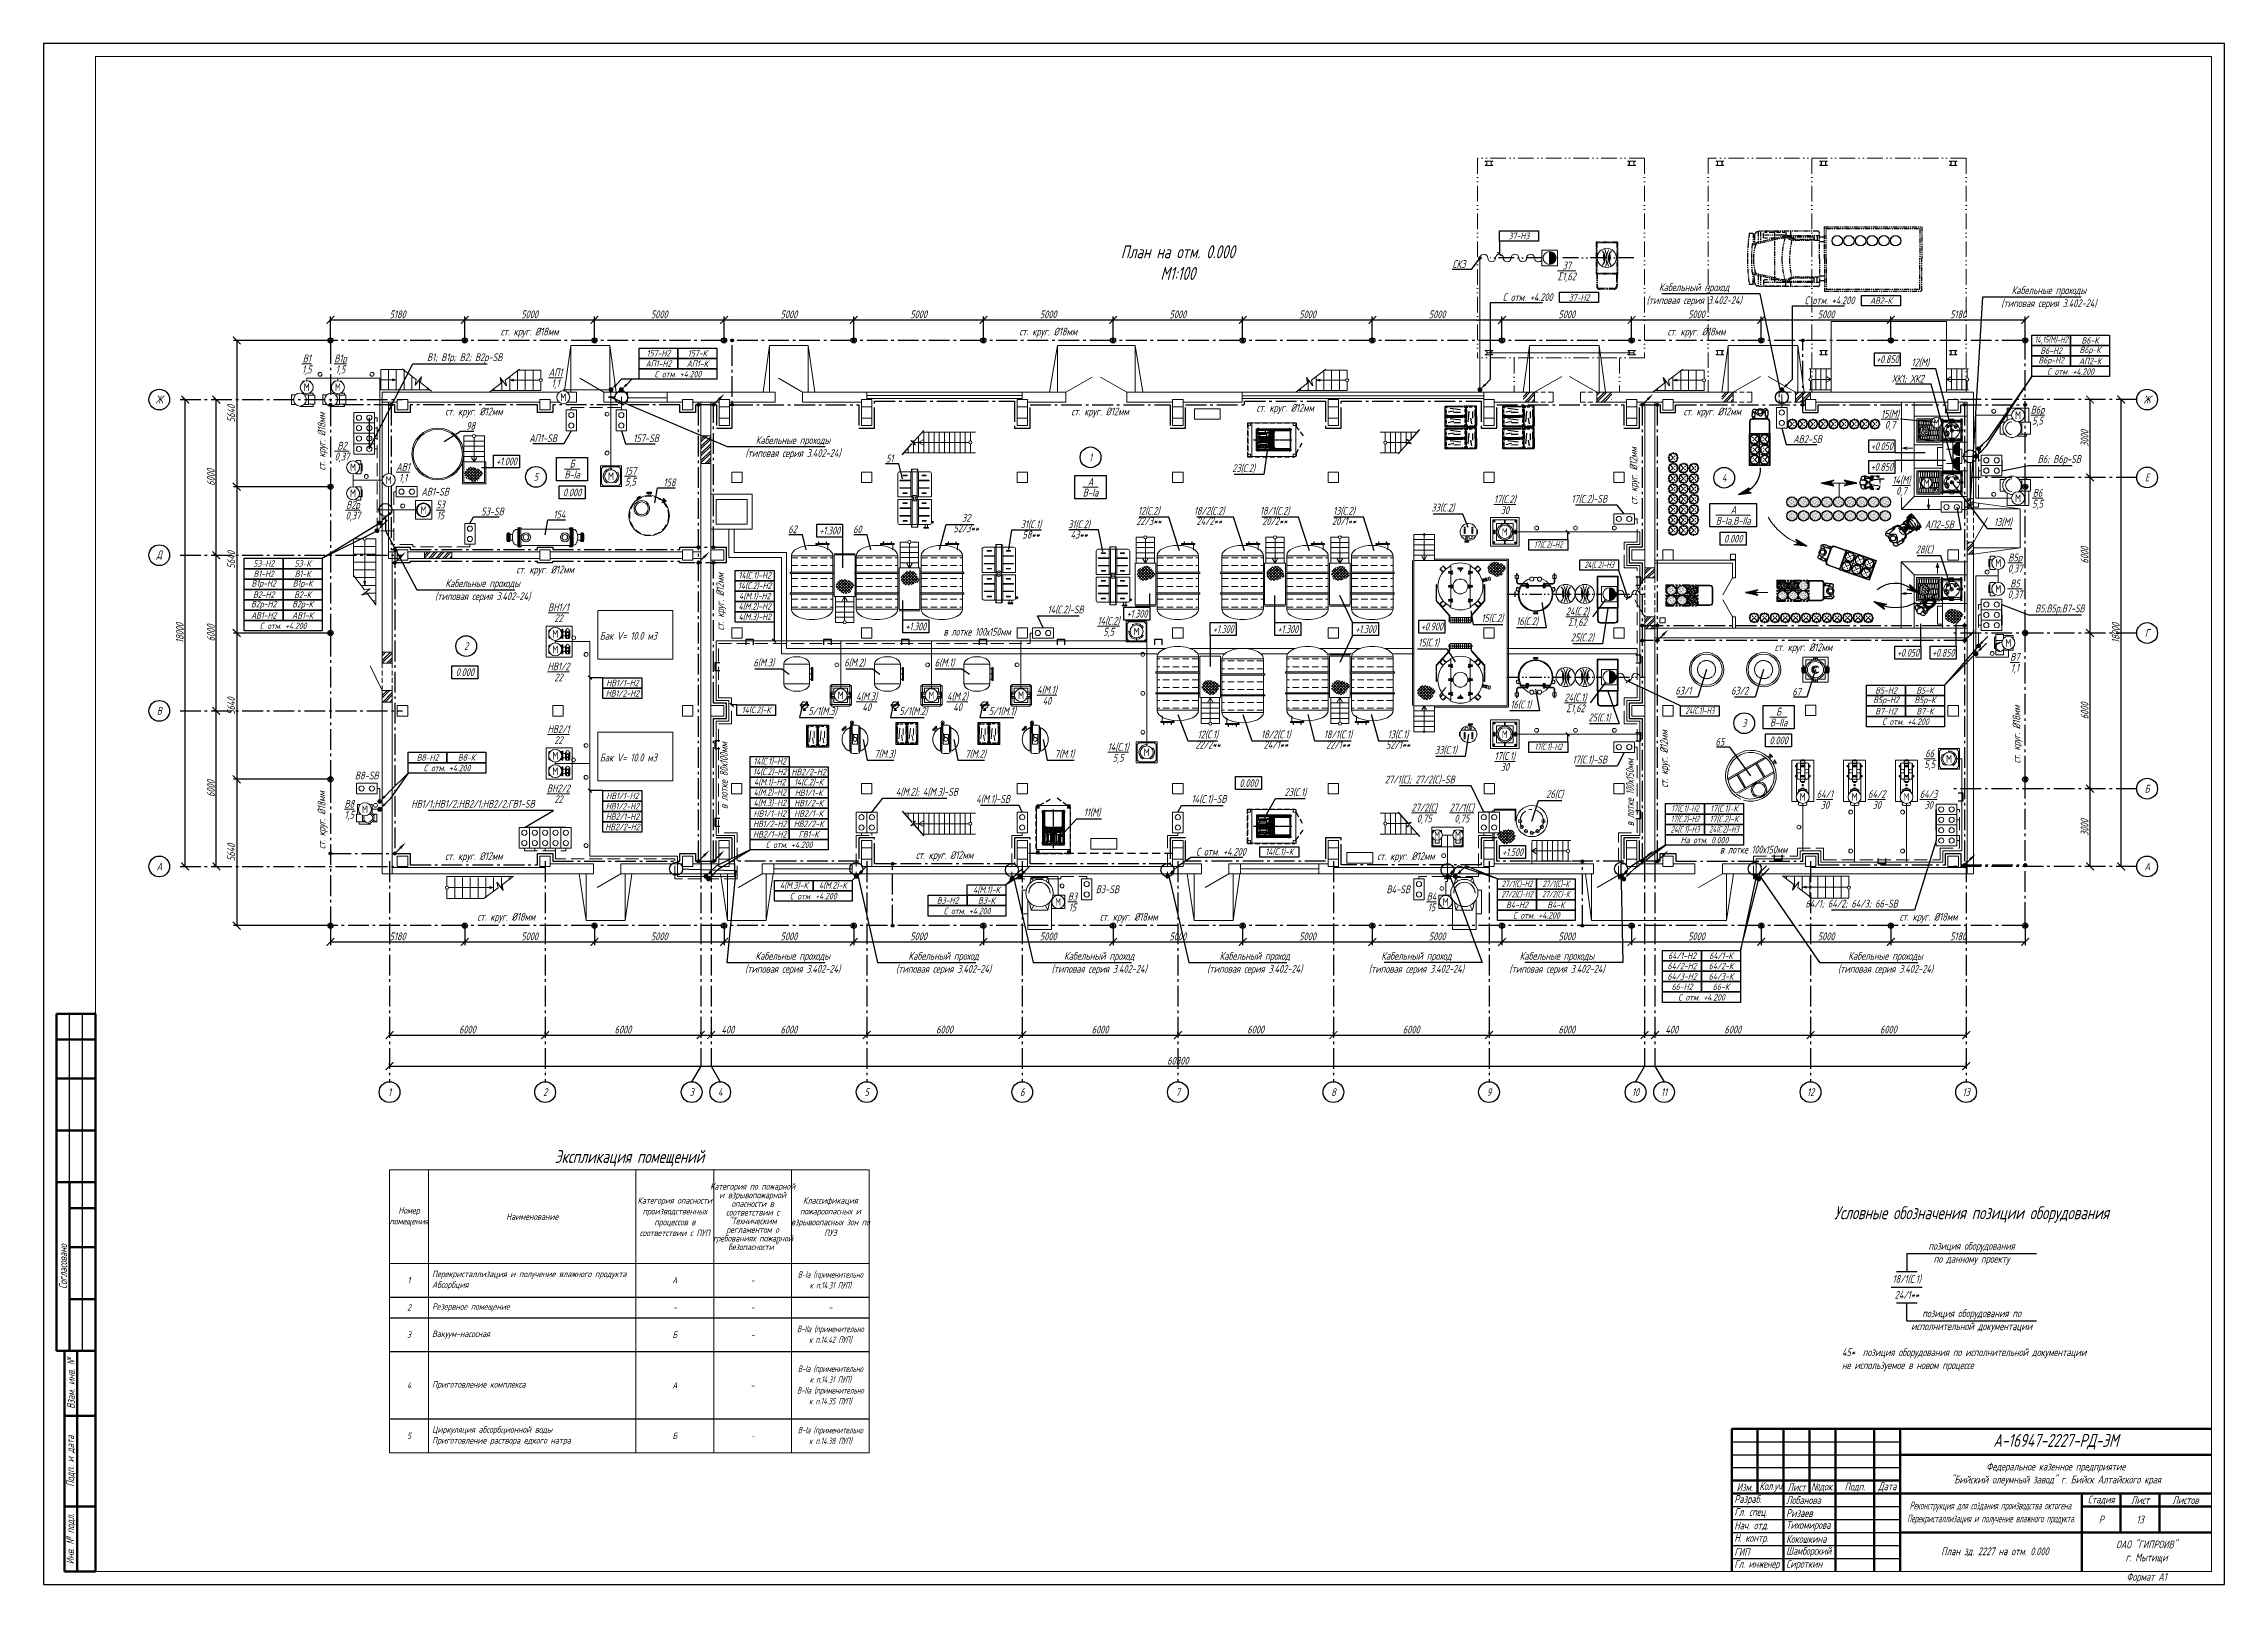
# Model space of a CAD drawing. Header units: millimetres. Extents: x -14296 to 10264, y -13087 to -5602.
# Drawn here: x -3564 to -2723, y -13087 to -12493 of the extents above; entities that cross this region are included whole.
import ezdxf
from ezdxf import colors
from ezdxf.entities.mleader import LeaderData, LeaderLine
from ezdxf.math import Vec2, Vec3

# ---------------------------------------------------------------- set-up
doc = ezdxf.new("R2010")
doc.units = ezdxf.units.MM
for name, pattern in [('ACAD_ISO02W100', [15, 12, -3]), ('ACAD_ISO03W100', [30, 12, -18]), ('ACAD_ISO04W100', [30.5, 24, -3, 0.5, -3]), ('ACAD_ISO10W100', [18, 12, -3, 0, -3]), ('ACAD_ISO12W100', [21, 12, -3, 0, -3, 0, -3]), ('CENTER', [50.8, 31.75, -6.35, 6.35, -6.35]), ('CENTER2', [1.125, 0.75, -0.125, 0.125, -0.125]), ('gost5', [7, 5, -2, 0]), ('gost6', [12, 8, -1.5, 1, -1.5]), ('HIDDEN', [9.525, 6.35, -3.175]), ('HIDDEN2', [4.7625, 3.175, -1.5875]), ('K5LT_AXLED', [19.5, 15, -1.5, 1.5, -1.5]), ('K5LT_BASIC', [0]), ('K5LT_THIN', [0]), ('PHANTOM2', [1.25, 0.625, -0.125, 0.125, -0.125, 0.125, -0.125]), ('VERDECKT', [0.375, 0.25, -0.125]), ('ОСЕВАЯ', [50.8, 31.75, -6.35, 6.35, -6.35])]:
    doc.linetypes.add(name, pattern=pattern)
doc.layers.get('Defpoints').update_dxf_attribs({"color": 33})
for name, color, linetype, lineweight in [('1', 4, 'Continuous', 15), ('Заземление (Вновь)', 6, 'gost6', 15), ('Заземление (Сущ)', 6, 'gost6', 25), ('КаБель контрольный (Вновь)', 142, 'gost5', 15), ('КаБель силовой (Вновь)', 1, 'Continuous', 15), ('Линия выноска', 137, 'Continuous', 25), ('Осевая', 4, 'gost6', 25), ('пунктирный', 222, 'HIDDEN2', 25), ('Размерная', 4, 'Continuous', 25), ('Рамка толстая', 7, 'Continuous', 15), ('Рамка тонкая', 5, 'Continuous', 25), ('Строительный', 251, 'Continuous', 13), ('ТаБлица', 253, 'Continuous', 15), ('Текст', 7, 'Continuous', 20), ('Технологическое', 156, 'Continuous', 18), ('Штампы', 252, 'Continuous', 25), ('Эл. аппараты (Вновь)', 93, 'Continuous', 15), ('ЭлектрооБорудование (Вновь)', 160, 'Continuous', 15)]:
    doc.layers.add(name, color=color, linetype=linetype, lineweight=lineweight)
for name, color, linetype in [('LAYER_1', 7, 'Continuous'), ('TX', 7, 'Continuous'), ('АР', 7, 'Continuous'), ('НОВЫЙ', 7, 'Continuous'), ('оборудование', 7, 'Continuous'), ('орудован', 7, 'Continuous'), ('Размеры', 5, 'Continuous'), ('ТХ', 7, 'Continuous')]:
    doc.layers.add(name, color=color, linetype=linetype)
doc.styles.add('gost shx', font='gost.shx', dxfattribs={"oblique": 15})
doc.styles.add('Simplex', font='simplex.shx', dxfattribs={"width": 0.7, "oblique": 15})
doc.linetypes.add('ограждение1', pattern='A,0.25,-0.1,[133,ltypeshp.shx,S=0.1,R=0,X=-0.1,Y=0],-0.1,1', length=1.45)
doc.dimstyles.new('ISO-25', dxfattribs={"dimtxt": 3, "dimasz": 2.5, "dimexe": 1.25, "dimexo": 0.625, "dimtad": 1, "dimtxsty": 'gost shx', "dimcen": 2.5, "dimclrt": 2, "dimadec": 0, "dimazin": 0, "dimtfac": 1, "dimtmove": 0, "dimatfit": 3, "dimfxl": 1, "dimarcsym": 0})
pattern_1 = [(45, (-3538.7162, -13086.7406), (-1.3470384, 1.3470384), []), (45, (-3537.8182, -13086.7406), (-1.3470384, 1.3470384), [])]
pattern_2 = [(45, (345.161, -3272.3488), (0.561266, -0.561266), []), (315, (345.161, -3272.3488), (-0.561266, -0.561266), [])]
pattern_3 = [(37.5, (-3564.88457, -13028.9184), (-0.0223344, 0.68315873), [0, -0.53891865, 0, -0.60273797, 0, -0.5761466]), (7.5, (-3564.8846, -13028.9184), (0.6274774, 1.0005968), [0, -0.29073243, 0, -0.4857359, 0, -0.18613967]), (327.5, (-3565.32067, -13028.9184), (1.1041249, 0.00200613), [0, -0.17727587, 0, -0.63819314, 0, -0.8331966]), (317.5, (-3565.3207, -13028.9184), (1.0658278, 0.311181), [0, -0.08863794, 0, -0.41837106, 0, -0.47864486])]
pattern_4 = [(37.5, (-3560.8158, -13028.9184), (-0.0223344, 0.68315873), [0, -0.53891865, 0, -0.60273797, 0, -0.5761466]), (7.5, (-3560.8158, -13028.9184), (0.6274774, 1.0005968), [0, -0.29073243, 0, -0.4857359, 0, -0.18613967]), (327.5, (-3561.2519, -13028.9184), (1.1041249, 0.00200613), [0, -0.17727587, 0, -0.63819314, 0, -0.8331966]), (317.5, (-3561.2519, -13028.9184), (1.0658278, 0.311181), [0, -0.08863794, 0, -0.41837106, 0, -0.47864486])]
pattern_5 = [(37.5, (-3556.82246, -13028.9184), (-0.0223344, 0.68315873), [0, -0.53891865, 0, -0.60273797, 0, -0.5761466]), (7.5, (-3556.8225, -13028.9184), (0.6274774, 1.0005968), [0, -0.29073243, 0, -0.4857359, 0, -0.18613967]), (327.5, (-3557.25856, -13028.9184), (1.1041249, 0.00200613), [0, -0.17727587, 0, -0.63819314, 0, -0.8331966]), (317.5, (-3557.2586, -13028.9184), (1.0658278, 0.311181), [0, -0.08863794, 0, -0.41837106, 0, -0.47864486])]
pattern_6 = [(37.5, (-3522.0415, -13027.0496), (-0.0223344, 0.68315873), [0, -0.53891865, 0, -0.60273797, 0, -0.5761466]), (7.5, (-3522.0415, -13027.0496), (0.6274774, 1.0005968), [0, -0.29073243, 0, -0.4857359, 0, -0.18613967]), (327.5, (-3522.4776, -13027.0496), (1.1041249, 0.00200613), [0, -0.17727587, 0, -0.63819314, 0, -0.8331966]), (317.5, (-3522.4776, -13027.0496), (1.0658278, 0.311181), [0, -0.08863794, 0, -0.41837106, 0, -0.47864486])]
pattern_7 = [(37.5, (-3517.97273, -13027.0496), (-0.0223344, 0.68315873), [0, -0.53891865, 0, -0.60273797, 0, -0.5761466]), (7.5, (-3517.9727, -13027.0496), (0.6274774, 1.0005968), [0, -0.29073243, 0, -0.4857359, 0, -0.18613967]), (327.5, (-3518.40883, -13027.0496), (1.1041249, 0.00200613), [0, -0.17727587, 0, -0.63819314, 0, -0.8331966]), (317.5, (-3518.4088, -13027.0496), (1.0658278, 0.311181), [0, -0.08863794, 0, -0.41837106, 0, -0.47864486])]
pattern_8 = [(37.5, (-3513.9794, -13027.0496), (-0.0223344, 0.68315873), [0, -0.53891865, 0, -0.60273797, 0, -0.5761466]), (7.5, (-3513.9794, -13027.0496), (0.6274774, 1.0005968), [0, -0.29073243, 0, -0.4857359, 0, -0.18613967]), (327.5, (-3514.4155, -13027.0496), (1.1041249, 0.00200613), [0, -0.17727587, 0, -0.63819314, 0, -0.8331966]), (317.5, (-3514.4155, -13027.0496), (1.0658278, 0.311181), [0, -0.08863794, 0, -0.41837106, 0, -0.47864486])]

msp = doc.modelspace()

# ---------------------------------------------------------------- texts
at = {"layer": 'Текст', "lineweight": 35, "char_height": 5, "attachment_point": 5, "style": 'Simplex'}
for s, insert, width in [('План на отм. 0.000\\PМ1:100', (-3126.30524, -12577.16332), 74.4332076), ('Экспликация помещений', (-3337.80898, -12922.47393), 185), ('{\\Q15;\\W0.7;Условные обозначения позиции оборудования}', (-2820.21622, -12944.14721), 185), ('А-16947-2227-РД-ЭМ', (-2787.71622, -13031.74064), 120)]:
    msp.add_mtext(s, dxfattribs=dict(at, insert=insert, width=width))
at = {"layer": 'Текст', "style": 'Simplex'}
for s, insert, char_height, width, attachment_point in [('37-Н3', (-2994.78681, -12566.88466), 2.5, 15, 5), ('\\A1;\\S37/Σ1,62;', (-2976.34911, -12580.37431), 3, 4.9055162, 5), ('37-Н2', (-2971.5616, -12590.60534), 2.5, 15, 5), ('АВ2-К', (-2855.16407, -12591.80324), 2.5, 15, 5), ('ст. круг. %%C18мм', (-3376.30898, -12604.17393), 3, 43.7026451, 5), ('ст. круг. %%C18мм', (-3176.30898, -12604.17393), 3, 43.7026451, 5), ('ст. круг. %%C18мм', (-2926.30898, -12604.17393), 3, 43.7026451, 5), ('{\\W0.6;14,15(М)-Н2}', (-2789.52918, -12607.12926), 2.5, 15, 5), ('В6-К', (-2774.52918, -12607.12926), 2.5, 15, 5), ('\\A1;\\SВ1/1,5;', (-3462.24447, -12616.21834), 3, 4.9055162, 5), ('\\A1;\\SВ1р/1,5;', (-3449.24447, -12616.21834), 3, 4.9055162, 5), ('АП1-Н2', (-3326.60968, -12616.10807), 2.5, 15, 5), ('157-Н2', (-3326.60968, -12612.10807), 2.5, 15, 5), ('АП1-К', (-3311.60968, -12616.10807), 2.5, 15, 5), ('157-К', (-3311.60968, -12612.10807), 2.5, 15, 5), ('{\\W0.6;+0.850}', (-2852.70424, -12614.41137), 3, 10, 5), ('В6р-Н2', (-2789.52918, -12615.12926), 2.5, 15, 5), ('В6-Н2', (-2789.52918, -12611.12926), 2.5, 15, 5), ('АП2-К', (-2774.52918, -12615.12926), 2.5, 15, 5), ('В6р-К', (-2774.52918, -12611.12926), 2.5, 15, 5), ('\\A1;\\SАП1/1,1;', (-3366.30898, -12621.57393), 3, 4.9055162, 5), ('С отм. +4.200', (-3319.10968, -12620.15692), 2.5, 30, 5), ('С отм. +4.200', (-2782.02918, -12619.17811), 2.5, 30, 5), ('Ж', (-3519.10898, -12629.97393), 3, 10, 5), ('ст. круг. %%C12мм', (-3084.92819, -12633.57393), 3, 43.7026451, 5), ('Ж', (-2752.50898, -12629.97393), 3, 10, 5), ('{\\W0.7;ст. круг. %%C12мм}', (-3397.80898, -12634.97393), 3, 43.7026451, 5), ('ст. круг. %%C12мм', (-3156.30898, -12634.97393), 3, 43.7026451, 5), ('ст. круг. %%C12мм', (-2920.21796, -12634.97393), 3, 43.7026451, 5), ('\\A1;\\S15(М)/0,7;', (-2851.67388, -12637.57855), 3, 4.9055162, 5), ('\\A1;\\SВ6р/5,5;', (-2794.78225, -12635.97754), 3, 4.9055162, 5), ('\\A1;\\SВ2/0,37;', (-3448.66302, -12649.83907), 3, 4.9055162, 5), ('{\\W0.6;+0.050}', (-2854.82822, -12647.93158), 3, 10, 5), ('\\A1;\\SАВ1/1,1;', (-3425.10898, -12657.98493), 3, 4.9055162, 5), ('{\\W0.6;+1.000}', (-3385.25421, -12653.83887), 3, 10, 5), ('\\A1;\\SБ/В-Iа;', (-3359.90674, -12656.75883), 3, 12, 5), ('\\A1;{\\W0.7;\\S157/5,5;}', (-3337.41343, -12659.51102), 3, 4.9055162, 5), ('1', (-3159.98677, -12652.23883), 3, 8, 5), ('{\\W0.6;+0.850}', (-2854.82822, -12655.93158), 3, 10, 5), ('5', (-3373.85987, -12659.75844), 3, 8, 5), ('{\\W0.7;0.000}', (-3359.90674, -12665.75883), 3, 10, 5), ('\\A1;\\SА/В-Iа;', (-3159.98677, -12663.73883), 3, 12, 5), ('4', (-2915.61386, -12660.09786), 3, 8, 5), ('\\A1;\\S14(М)/0,7;', (-2847.28237, -12663.03414), 3, 4.9055162, 5), ('\\A1;\\SВ6/5,5;', (-2794.78225, -12668.00823), 3, 4.9055162, 5), ('Е', (-2752.50898, -12659.97393), 3, 10, 5), ('\\A1;\\SВ2р/0,37;', (-3444.44395, -12672.60254), 3, 4.9055162, 5), ('\\A1;{\\W0.7;\\S53/15;}', (-3410.70898, -12672.5534), 3, 4.9055162, 5), ('\\A1;\\S17(С.2)/30;', (-3000.20898, -12670.47393), 3, 4.9055162, 5), ('\\A1;\\SА/В-Iа,В-IIа;', (-2912.12173, -12674.5879), 3, 18, 5), ('{\\W0.6;+1.300}', (-3260.57719, -12680.46397), 3, 10, 5), ('{\\W0.7;0.000}', (-2912.12173, -12683.5879), 3, 10, 5), ('Д', (-3519.10898, -12689.97393), 3, 10, 5), ('{\\W0.6;17(С.2)-Н2}', (-2983.45898, -12685.97393), 2.5, 15, 5), ('\\A1;\\SВ5р/0,37;', (-2803.42404, -12692.97282), 3, 4.9055162, 5), ('53-Н2', (-3478.84563, -12693.17024), 2.5, 15, 5), ('В1-Н2', (-3478.84563, -12697.17024), 2.5, 15, 5), ('53-К', (-3463.84563, -12693.17024), 2.5, 15, 5), ('В1-К', (-3463.84563, -12697.17024), 2.5, 15, 5), ('{\\W0.7;ст. круг. %%C12мм}', (-3370.30898, -12695.90087), 3, 43.7026451, 5), ('14(С.1)-Н2', (-3289.49414, -12697.83874), 2.5, 15, 5), ('{\\W0.6;24(С.2)-Н3}', (-2963.84478, -12693.78266), 2.5, 15, 5), ('В1р-Н2', (-3478.84563, -12701.17024), 2.5, 15, 5), ('В2-Н2', (-3478.84563, -12705.17024), 2.5, 15, 5), ('В1р-К', (-3463.84563, -12701.17024), 2.5, 15, 5), ('В2-К', (-3463.84563, -12705.17024), 2.5, 15, 5), ('14(С.2)-Н2', (-3289.49414, -12701.83874), 2.5, 15, 5), ('4(М.1)-Н2', (-3289.49414, -12705.83874), 2.5, 15, 5), ('\\A1;\\SВ5/0,37;', (-2803.47911, -12702.97282), 3, 4.9055162, 5), ('АВ1-Н2', (-3478.84563, -12713.17024), 2.5, 15, 5), ('В2р-Н2', (-3478.84563, -12709.17024), 2.5, 15, 5), ('АВ1-К', (-3463.84563, -12713.17024), 2.5, 15, 5), ('В2р-К', (-3463.84563, -12709.17024), 2.5, 15, 5), ('\\A1;\\SВН1\\/1/22;', (-3365.17896, -12712.17103), 3, 4.9055162, 5), ('{\\Q15;\\W0.7;4(М.3)-Н2}', (-3289.49414, -12713.83874), 2.5, 15, 5), ('4(М.2)-Н2', (-3289.49414, -12709.83874), 2.5, 15, 5), ('{\\W0.6;+1.300}', (-3227.37087, -12717.40925), 3, 10, 5), ('\\A1;\\S14(С.2)/5,5;', (-3153.02777, -12717.36328), 3, 4.9055162, 5), ('{\\W0.6;+1.300}', (-3142.08079, -12712.51651), 3, 10, 5), ('\\A1;\\S24(С.2)/Σ1,62;', (-2972.22073, -12713.69497), 3, 4.9055162, 5), ('С отм. +4.200', (-3471.34563, -12717.21909), 2.5, 30, 5), ('2', (-3400.75496, -12725.00326), 3, 8, 5), ('\\A1;{\\W0.6;в лотке 100х150мм}', (-3203.73394, -12719.46585), 3, 58.7087971, 5), ('{\\W0.6;+1.300}', (-3108.79414, -12718.45198), 3, 10, 5), ('{\\W0.6;+1.300}', (-3083.90651, -12718.45198), 3, 10, 5), ('{\\W0.6;+1.300}', (-3053.90563, -12718.45198), 3, 10, 5), ('{\\W0.6;+0.900}', (-3028.36164, -12717.47519), 3, 10, 5), ('ст. круг. %%C12мм', (-2885.05898, -12725.87393), 3, 43.7026451, 5), ('Г', (-2752.50898, -12719.97393), 3, 10, 5), ('\\A1;\\SНВ1\\/2/22;', (-3365.17896, -12734.98445), 3, 4.9055162, 5), ('{\\W0.6;+0.050}', (-2844.75964, -12727.57393), 3, 10, 5), ('{\\W0.6;+0.850}', (-2831.16466, -12727.57393), 3, 10, 5), ('\\A1;\\SВ7/1,1;', (-2803.52083, -12731.26951), 3, 4.9055162, 5), ('{\\W0.7;0.000}', (-3401.28276, -12735.07966), 3, 10, 5), ('НВ1/1-Н2', (-3340.51807, -12739.24298), 2.5, 15, 5), ('\\A1;\\S4(М.1)/40;', (-3176.80442, -12743.97393), 3, 4.9055162, 5), ('В5-Н2', (-2853.20657, -12742.0971), 2.5, 15, 5), ('В5-К', (-2838.20657, -12742.0971), 2.5, 15, 5), ('В', (-3519.10898, -12749.97393), 3, 10, 5), ('НВ1/2-Н2', (-3340.51807, -12743.24298), 2.5, 15, 5), ('14(С.2)-К', (-3288.90898, -12749.7177), 2.5, 15, 5), ('\\A1;\\S4(М.3)/40;', (-3246.30697, -12746.47393), 3, 4.9055162, 5), ('\\A1;\\S4(М.2)/40;', (-3211.30442, -12746.47393), 3, 4.9055162, 5), ('\\A1;{\\W0.7;\\S24(С.1)/Σ1,62;}', (-2972.99755, -12746.88985), 3, 4.9055162, 5), ('{\\W0.6;24(С.1)-Н3}', (-2925.0137, -12750.00237), 2.5, 15, 5), ('\\A1;\\SБ/В-IIа;', (-2894.61932, -12752.3617), 3, 12, 5), ('В5р-Н2', (-2853.20657, -12746.0971), 2.5, 15, 5), ('В7-Н2', (-2853.20657, -12750.0971), 2.5, 15, 5), ('В5р-К', (-2838.20657, -12746.0971), 2.5, 15, 5), ('В7-К', (-2838.20657, -12750.0971), 2.5, 15, 5), ('\\A1;\\SНВ2\\/1/22;', (-3365.17896, -12759.13441), 3, 4.9055162, 5), ('3', (-2907.89609, -12754.72908), 3, 8, 5), ('С отм. +4.200', (-2845.70657, -12754.14595), 2.5, 30, 5), ('\\A1;\\S14(С.1)/5,5;', (-3149.31981, -12765.9583), 3, 4.9055162, 5), ('\\A1;\\S17(С.1)/30;', (-3000.20898, -12769.47393), 3, 4.9055162, 5), ('{\\W0.6;17(С.1)-Н2}', (-2983.45898, -12763.97393), 2.5, 15, 5), ('{\\W0.7;0.000}', (-2894.61932, -12761.3617), 3, 10, 5), ('\\A1;\\S66/5,5;', (-2836.40898, -12768.46183), 3, 4.9055162, 5), ('В8-Н2', (-3415.65562, -12767.95589), 2.5, 15, 5), ('С отм. +4.200', (-3408.15562, -12772.00474), 2.5, 30, 5), ('В8-К', (-3400.65562, -12767.95589), 2.5, 15, 5), ('14(С.2)-Н2', (-3283.71398, -12773.55267), 2.5, 15, 5), ('14(С.1)-Н2', (-3283.71398, -12769.55267), 2.5, 15, 5), ('НВ2/2-Н2', (-3268.71398, -12773.55267), 2.5, 15, 5), ('\\A1;\\SВН2\\/2/22;', (-3365.17896, -12781.94784), 3, 4.9055162, 5), ('НВ1/1-Н2', (-3340.51807, -12782.74259), 2.5, 15, 5), ('4(М.2)-Н2', (-3283.71398, -12781.55267), 2.5, 15, 5), ('4(М.1)-Н2', (-3283.71398, -12777.55267), 2.5, 15, 5), ('НВ1/1-К', (-3268.71398, -12781.55267), 2.5, 15, 5), ('14(С.2)-К', (-3268.71398, -12777.55267), 2.5, 15, 5), ('0.000', (-3099.03206, -12777.80949), 3, 10, 5), ('\\A1;\\S64\\/1/30;', (-2876.8109, -12784.15751), 3, 4.9055162, 5), ('\\A1;{\\W0.7;\\S64\\/2/30;}', (-2856.8109, -12784.15751), 3, 4.9055162, 5), ('\\A1;\\S64\\/3/30;', (-2836.8109, -12784.15751), 3, 4.9055162, 5), ('Б', (-2752.50898, -12779.97393), 3, 10, 5), ('\\A1;\\SВ8/1,5;', (-3445.82609, -12787.90925), 3, 4.9055162, 5), ('НВ1/2-Н2', (-3340.51807, -12786.74259), 2.5, 15, 5), ('НВ2/1-Н2', (-3340.51807, -12790.74259), 2.5, 15, 5), ('НВ1/1-Н2', (-3283.71398, -12789.55267), 2.5, 15, 5), ('{\\Q15;\\W0.7;4(М.3)-Н2}', (-3283.71398, -12785.55267), 2.5, 15, 5), ('НВ1/2-К', (-3268.71398, -12785.55267), 2.5, 15, 5), ('НВ2/1-К', (-3268.71398, -12789.55267), 2.5, 15, 5), ('\\A1;\\S27\\/2(С)/0,75;', (-3031.30898, -12789.34452), 3, 4.9055162, 5), ('\\A1;{\\W0.7;\\S27\\/1(С)/0,75;}', (-3016.80898, -12789.34452), 3, 4.9055162, 5), ('{\\W0.6;17(С.2)-Н2}', (-2930.71853, -12791.74779), 2.5, 15, 5), ('{\\W0.6;17(С.1)-Н2}', (-2930.71853, -12787.74779), 2.5, 15, 5), ('{\\W0.7;17(С.2)-К}', (-2915.71853, -12791.74779), 2.5, 15, 5), ('{\\W0.7;17(С.1)-К}', (-2915.71853, -12787.74779), 2.5, 15, 5), ('НВ2/2-Н2', (-3340.51807, -12794.74259), 2.5, 15, 5), ('НВ1/2-Н2', (-3283.71398, -12793.55267), 2.5, 15, 5), ('НВ2/1-Н2', (-3283.71398, -12797.55267), 2.5, 15, 5), ('НВ2/2-К', (-3268.71398, -12793.55267), 2.5, 15, 5), ('ГВ1-К', (-3268.71398, -12797.55267), 2.5, 15, 5), ('{\\W0.6;24(С.1)-Н3}', (-2930.71853, -12795.74779), 2.5, 15, 5), ('На отм. 0.000', (-2923.21853, -12799.79664), 2.5, 30, 5), ('{\\W0.6;24(С.2)-Н3}', (-2915.71853, -12795.74779), 2.5, 15, 5), ('{\\W0.7;ст. круг. %%C12мм}', (-3397.80898, -12806.37393), 3, 43.7026451, 5), ('С отм. +4.200', (-3276.21398, -12801.60152), 2.5, 30, 5), ('ст. круг. %%C12мм', (-3216.30898, -12805.97393), 3, 43.7026451, 5), ('{\\W0.7;14(С.1)-К}', (-3087.16913, -12804.38553), 2.5, 15, 5), ('{\\W0.7;ст. круг. %%C12мм}', (-3038.3601, -12806.37393), 3, 43.7026451, 5), ('{\\W0.6;+1.500}', (-2997.22402, -12804.44209), 3, 10, 5), ('\\A1;{\\W0.6;в лотке 100х150мм}', (-2904.30898, -12803.47393), 3, 58.7087971, 5), ('А', (-3519.10898, -12809.97393), 3, 10, 5), ('{\\W0.7;4(М.3)-К}', (-3274.39997, -12817.36492), 2.5, 15, 5), ('{\\W0.7;4(М.2)-К}', (-3259.39997, -12817.36492), 2.5, 15, 5), ('{\\W0.6;27/1(С)-Н2}', (-2995.5356, -12816.77393), 2.5, 15, 5), ('{\\W0.6;27/1(С)-К}', (-2980.5356, -12816.77393), 2.5, 15, 5), ('А', (-2752.50898, -12809.97393), 3, 10, 5), ('С отм. +4.200', (-3266.89997, -12821.41377), 2.5, 30, 5), ('В3-Н2', (-3215.10708, -12823.07203), 2.5, 15, 5), ('{\\W0.7;4(М.1)-К}', (-3200.10708, -12819.07203), 2.5, 15, 5), ('В3-К', (-3200.10708, -12823.07203), 2.5, 15, 5), ('\\A1;\\SВ3/15;', (-3166.9634, -12823.63685), 3, 4.9055162, 5), ('\\A1;\\SВ4/15;', (-3028.51166, -12823.62214), 3, 4.9055162, 5), ('{\\W0.6;27/2(С)-Н2}', (-2995.5356, -12820.77393), 2.5, 15, 5), ('В4-Н2', (-2995.5356, -12824.77393), 2.5, 15, 5), ('{\\W0.6;27/2(С)-К}', (-2980.5356, -12820.77393), 2.5, 15, 5), ('В4-К', (-2980.5356, -12824.77393), 2.5, 15, 5), ('ст. круг. %%C18мм', (-3385.30898, -12829.77393), 3, 43.7026451, 5), ('С отм. +4.200', (-3207.60708, -12827.12088), 2.5, 30, 5), ('ст. круг. %%C18мм', (-3145.23235, -12829.77393), 3, 43.7026451, 5), ('С отм. +4.200', (-2988.0356, -12828.82278), 2.5, 30, 5), ('ст. круг. %%C18мм', (-2836.80555, -12829.77393), 3, 43.7026451, 5), ('{\\W0.7;64/2-Н2}', (-2931.87425, -12848.36441), 2.5, 15, 5), ('64/1-Н2', (-2931.87425, -12844.36441), 2.5, 15, 5), ('64/2-К', (-2916.87425, -12848.36441), 2.5, 15, 5), ('{\\W0.7;64/1-К}', (-2916.87425, -12844.36441), 2.5, 15, 5), ('{\\W0.7;64/3-Н2}', (-2931.87425, -12852.36441), 2.5, 15, 5), ('66-Н2', (-2931.87425, -12856.36441), 2.5, 15, 5), ('{\\W0.7;64/3-К}', (-2916.87425, -12852.36441), 2.5, 15, 5), ('66-К', (-2916.87425, -12856.36441), 2.5, 15, 5), ('С отм. +4.200', (-2924.37425, -12860.41326), 2.5, 30, 5), ('1', (-3430.30898, -12896.97393), 3, 10, 5), ('2', (-3370.30898, -12896.97393), 3, 10, 5), ('3', (-3313.80898, -12896.97393), 3, 10, 5), ('4', (-3302.80898, -12896.97393), 3, 10, 5), ('5', (-3246.30898, -12896.97393), 3, 10, 5), ('6', (-3186.30898, -12896.97393), 3, 10, 5), ('7', (-3126.30898, -12896.97393), 3, 10, 5), ('8', (-3066.30898, -12896.97393), 3, 10, 5), ('9', (-3006.30898, -12896.97393), 3, 10, 5), ('10', (-2949.80898, -12896.97393), 3, 10, 5), ('11', (-2938.80898, -12896.97393), 3, 10, 5), ('12', (-2882.30898, -12896.97393), 3, 10, 5), ('13', (-2822.30898, -12896.97393), 3, 10, 5), ('Номер помещения', (-3422.80898, -12944.97393), 2.5, 15, 5), ('{\\W0.7;Категория опасности производственных процессов в соответствии с ПУП}', (-3320.30898, -12944.97393), 2.5, 30, 5), ('Классификация пожароопасных и взрывоопасных зон по ПУЭ', (-3260.30898, -12944.97393), 2.5, 30, 5), ('Наименование', (-3375.30898, -12944.97393), 2.5, 80, 5), ('{\\Q15;\\W0.7;позиция оборудования\\Pпо данному проекту}', (-2820.21622, -12959.14721), 3, 50, 5), (' Перекристаллизация и получение влажного продукта\\P Абсорбция', (-3415.30898, -12969.47393), 2.5, 80, 4), ('{\\W0.6;В-Iа (применительно\\Pк п.14.31 ПУП)}', (-3260.30898, -12969.47393), 2.5, 30, 5), ('{\\Q15;\\W0.7;18/1(С.1)}', (-2845.21622, -12969.14721), 3, 50, 5), ('{\\Q15;1}', (-3422.80898, -12969.47393), 2.5, 15, 5), ('А', (-3320.30898, -12969.47393), 2.5, 30, 5), ('{\\Q15;-}', (-3290.30898, -12969.47393), 2.5, 30, 5), ('{\\Q15;\\W0.7;24/1**}', (-2845.21622, -12975.14721), 3, 50, 5), ('{\\Q15;2}', (-3422.80898, -12979.97393), 2.5, 15, 5), (' Резервное помещение', (-3415.30898, -12979.97393), 2.5, 80, 4), ('{\\Q15;-}', (-3320.30898, -12979.97393), 2.5, 30, 5), ('{\\Q15;-}', (-3290.30898, -12979.97393), 2.5, 30, 5), ('{\\Q15;-}', (-3260.30898, -12979.97393), 2.5, 30, 5), ('позиция оборудования по исполнительной документации', (-2820.21622, -12985.14721), 3, 63.0200739, 5), ('3', (-3422.80898, -12990.47393), 2.5, 15, 5), (' Вакуум-насосная', (-3415.30898, -12990.47393), 2.5, 80, 4), ('{\\Q15;Б}', (-3320.30898, -12990.47393), 2.5, 30, 5), ('{\\Q15;-}', (-3290.30898, -12990.47393), 2.5, 30, 5), ('{\\W0.6;В-IIа (применительно\\Pк п.14.42 ПУП)}', (-3260.30898, -12990.47393), 2.5, 30, 5), ('45*  позиция оборудования по исполнительной документации не используемое в новом процессе', (-2870.21622, -13000.14721), 3, 99.2985107, 4), ('{\\Q15;4}', (-3422.80898, -13009.97393), 2.5, 15, 5), (' Приготовление комплекса', (-3415.30898, -13009.97393), 2.5, 80, 4), ('{\\Q15;А}', (-3320.30898, -13009.97393), 2.5, 30, 5), ('{\\Q15;-}', (-3290.30898, -13009.97393), 2.5, 30, 5), ('{\\W0.6;В-Iа (применительно\\Pк п.14.31 ПУП)\\PВ-IIа (применительно\\Pк п.14.35 ПУП)}', (-3260.30898, -13009.97393), 2.5, 30, 5), (' Циркуляция абсорбционной воды\\P Приготовление раствора едкого натра', (-3415.30898, -13029.47393), 2.5, 80, 4), ('{\\W0.6;В-Iа (применительно\\Pк п.14.38 ПУП)}', (-3260.30898, -13029.47393), 2.5, 30, 5), ('{\\Q15;5}', (-3422.80898, -13029.47393), 2.5, 15, 5), ('{\\Q15;Б}', (-3320.30898, -13029.47393), 2.5, 30, 5), ('{\\Q15;-}', (-3290.30898, -13029.47393), 2.5, 30, 5), ('Федеральное казенное предприятие\\P"Бийский олеумный завод" г. Бийск Алтайского края', (-2787.71622, -13044.24064), 3, 120, 5), ('Разраб.', (-2911.71622, -13054.24064), 3, 18, 4), ('Изм.', (-2907.71622, -13049.24064), 3, 10, 5), ('Кол.уч', (-2897.71622, -13049.24064), 3, 10, 5), ('Лист', (-2887.71622, -13049.24064), 3, 10, 5), ('{\\fArial|b0|i0|c204|p34;\\W0.7;№\\Fsimplex|c204;док.}', (-2877.71622, -13049.24064), 3, 10, 5), ('Подп.', (-2865.21622, -13049.24064), 3, 15, 5), ('{\\W0.7;Дата}', (-2852.71622, -13049.24064), 3, 10, 5), ('Гл. спец.', (-2911.71622, -13059.24064), 3, 18, 4), ('Лобанова', (-2891.71622, -13054.24064), 3, 18, 4), ('Ризаев', (-2891.71622, -13059.24064), 3, 18, 4), ('{\\W0.5;Реконструкция для создания производства октогена.\\PПерекристаллизация и получение влажного продукта.}', (-2812.71622, -13059.24064), 3, 70, 5), ('{\\W0.7;Стадия}', (-2770.21622, -13054.24064), 3, 15, 5), ('Р', (-2770.21622, -13061.74064), 3, 15, 5), ('Лист', (-2755.21622, -13054.24064), 3, 15, 5), ('13', (-2755.21622, -13061.74064), 3, 15, 5), ('Листов', (-2737.71622, -13054.24064), 3, 20, 5), ('Нач. отд.', (-2911.71622, -13064.24064), 3, 18, 4), ('Н. контр.', (-2911.71622, -13069.24064), 3, 19, 4), ('Кокошкина', (-2891.71622, -13069.24064), 3, 18, 4), ('Тихомирова', (-2891.71622, -13064.24064), 3, 18, 4), ('{\\W0.6;Гл. инженер}', (-2911.71622, -13079.24064), 3, 18, 4), ('ГИП', (-2911.71622, -13074.24064), 3, 18, 4), ('{\\W0.6;Шамборский}', (-2891.71622, -13074.24064), 3, 18, 4), ('Сироткин', (-2891.71622, -13079.24064), 3, 18, 4), ('\\pl3;План зд. 2227 на отм. 0.000', (-2812.71622, -13074.24064), 3, 70, 5), ('{\\C2;ОАО "ГИПРОИВ"\\Pг. Мытищи}', (-2752.71622, -13074.24064), 3, 50, 5), ('Формат А1', (-2752.71622, -13084.24064), 3, 50, 5)]:
    msp.add_mtext(s, dxfattribs=dict(at, insert=insert, char_height=char_height, width=width, attachment_point=attachment_point))
at = {"layer": 'Текст', "char_height": 3, "attachment_point": 5, "rotation": 90, "style": 'Simplex'}
for s, insert, width in [('ст. круг. %%C18мм', (-3456.10898, -12646.13214), 43.7026451), ('ст. круг. %%C12мм', (-2950.20898, -12659.4293), 43.7026451), ('{\\W0.7;ст. круг. %%C12мм}', (-3302.40898, -12707.92293), 43.7026451), ('ст. круг. %%C18мм', (-2802.50898, -12759.08956), 43.7026451), ('ст. круг. %%C12мм', (-2938.40898, -12768.53312), 43.7026451), ('\\A1;в лотке 80х100мм', (-3301.40898, -12774.94812), 58.7087971), ('\\A1;{\\W0.6;в лотке 100х150мм}', (-2951.94747, -12781.47393), 58.7087971), ('ст. круг. %%C18мм', (-3456.10898, -12792.13473), 43.7026451)]:
    msp.add_mtext(s, dxfattribs=dict(at, insert=insert, width=width))
at = {"layer": 'Текст', "lineweight": 20, "char_height": 3, "width": 34.4372976, "attachment_point": 5, "style": 'Simplex'}
for s, insert in [('АВ1-SB', (-3412.70898, -12665.48493)), ('В8-SB', (-3439.10898, -12774.90925)), ('В3-SB', (-3153.4634, -12818.77393)), ('В4-SB', (-3041.30898, -12818.77393))]:
    msp.add_mtext(s, dxfattribs=dict(at, insert=insert))
at = {"layer": 'Текст', "insert": (-3290.30898, -12944.97393), "char_height": 2.5, "width": 30, "attachment_point": 5, "line_spacing_factor": 0.8, "style": 'Simplex'}
msp.add_mtext('{\\W0.7;Категория по пожарной и взрывопожарной опасности в соответствии с "Техническим регламентом о требованиях пожарной безопасности"}', dxfattribs=at)
at = {"layer": 'Технологическое', "style": 'Simplex', "oblique": 15, "width": 0.7}
for p in [(-3349.2408, -12722.52986), (-3349.2408, -12769.49325)]:
    msp.add_text('Бак V= 10.0 м3', height=3, dxfattribs=at).set_placement(p)
at = {"layer": 'ЭлектрооБорудование (Вновь)', "char_height": 3, "width": 6.7817159, "attachment_point": 5, "style": 'Simplex'}
for insert in [(-3462.24447, -12625.21834), (-3450.24447, -12625.21834), (-3363.30898, -12629.07393), (-2833.70249, -12638.86015), (-2802.28225, -12635.97754), (-3444.38888, -12656.10254), (-3444.38888, -12666.10254), (-3430.60898, -12660.98493), (-3344.91343, -12659.51102), (-2837.49112, -12662.1081), (-3417.20898, -12672.5534), (-2802.28225, -12668.00823), (-3000.20898, -12680.97393), (-2809.92404, -12692.97282), (-2809.92404, -12702.97282), (-3366.39146, -12720.29284), (-3142.23393, -12719.36328), (-2806.02083, -12723.76951), (-3366.39146, -12726.29284), (-3256.30697, -12743.97393), (-3221.30442, -12743.97393), (-3186.80442, -12743.97393), (-3000.20898, -12758.97393), (-3366.39146, -12767.25622), (-3138.31981, -12765.9583), (-3366.39146, -12773.25622), (-2828.90898, -12768.46183), (-2885.3109, -12783.15751), (-2865.3109, -12783.15751), (-2845.3109, -12783.15751), (-3439.82609, -12787.90925), (-3026.30898, -12797.84452), (-3018.30898, -12797.84452), (-3172.4634, -12823.63685), (-3023.01166, -12823.62214)]:
    msp.add_mtext('{\\Q0;М}', dxfattribs=dict(at, insert=insert))

# ---------------------------------------------------------------- blocks, each defined once
blk = doc.blocks.new('A$C32520DA1')
at = {"layer": 'орудован', "lineweight": -2, "ltscale": 0.3}
h = blk.add_hatch(dxfattribs=at)
h.set_pattern_fill('ANSI37', color=4, scale=0.25, angle=270, style=0)
h.set_pattern_definition(pattern_2)
edge = h.paths.add_edge_path()
edge.add_spline(control_points=[(2.52, -0.8), (2.28, -1.28), (1.72, -2.41), (-0.45, -2.98), (-2.14, -1.94), (-3.79, -0.67), (-3.56, 1.53), (-1.96, 2.98), (0.07, 2.73), (1.77, 2.21), (3.79, 0.92), (2.93, -0.25), (2.52, -0.8)], knot_values=[0, 0, 0, 0, 1.566566, 3.673336, 5.745346, 7.383422, 9.561681, 11.30499, 13.330467, 15.16078, 17.108533, 18.858869, 18.858869, 18.858869, 18.858869], degree=3, periodic=0)
blk = doc.blocks.new('A$C33DA0663')
at = {"color": 5}
for p, q in [((-4.54, 1.45), (-2.77, 3.22)), ((-4.54, 1.45), (-3.19, 1.81)), ((-2.77, 3.22), (-4.12, 2.85))]:
    blk.add_line(p, q, dxfattribs=at)
at = {"layer": 'АР', "color": 5}
for p, q in [((-7.85, 7.06), (-4.12, 2.85)), ((-3.19, 1.81), (0.55, -2.39))]:
    blk.add_line(p, q, dxfattribs=at)
blk = doc.blocks.new('A$C52A50D58')
at = {"layer": 'орудован', "lineweight": -2, "ltscale": 0.3}
h = blk.add_hatch(dxfattribs=at)
h.set_pattern_fill('ANSI37', color=4, scale=0.25, angle=270, style=0)
h.set_pattern_definition(pattern_2)
edge = h.paths.add_edge_path()
edge.add_spline(control_points=[(2.52, -0.8), (2.28, -1.28), (1.72, -2.41), (-0.45, -2.98), (-2.14, -1.94), (-3.79, -0.67), (-3.56, 1.53), (-1.96, 2.98), (0.07, 2.73), (1.77, 2.21), (3.79, 0.92), (2.93, -0.25), (2.52, -0.8)], knot_values=[0, 0, 0, 0, 1.566566, 3.673336, 5.745346, 7.383422, 9.561681, 11.30499, 13.330467, 15.16078, 17.108533, 18.858869, 18.858869, 18.858869, 18.858869], degree=3, periodic=0)
blk = doc.blocks.new('A$C589A3625')
at = {"layer": 'орудован', "color": 3, "linetype": 'ACAD_ISO12W100', "lineweight": -2, "ltscale": 0.1}
for p, q in [((-0.36, 2.5), (-3.64, 2.5)), ((-3.64, 2.25), (-3.64, 2.5)), ((-3.64, 2.25), (-0.36, 2.25)), ((-0.36, 2.25), (-0.36, 2.5)), ((-3.64, -2.5), (-3.64, -2.25)), ((-3.64, -2.25), (-0.36, -2.25)), ((-3.64, -2.5), (-0.36, -2.5)), ((-0.36, -2.5), (-0.36, -2.25))]:
    blk.add_line(p, q, dxfattribs=at)
for centre, start, end in [((3.28, 0), 161.96225, 198.03775), ((-7.28, 0), 341.96225, 18.03775)]:
    blk.add_arc(centre, 7.28, start, end, dxfattribs=at)
blk = doc.blocks.new('_None')
blk = doc.blocks.new('A$C5F021C0A')
at = {"layer": 'LAYER_1', "color": 3}
for p, q in [((-1.35, 1.16), (-1.27, 1.21)), ((-1.06, 1.04), (-1.19, 1.04)), ((-1.14, 1.29), (-1.02, 1.33)), ((-0.97, 1.04), (-1.06, 1.04)), ((-0.89, 1.04), (-0.97, 1.04)), ((-0.93, 1.38), (-0.85, 1.38)), ((-0.93, 0.83), (-0.85, 0.87)), ((-0.85, 0.74), (-0.93, 0.7)), ((-0.85, 1.38), (-0.72, 1.38)), ((-0.85, 0.87), (-0.8, 0.95)), ((-0.8, 0.83), (-0.85, 0.74)), ((-0.8, 0.95), (-0.76, 0.95)), ((-0.38, 1.29), (-0.3, 1.33)), ((-0.3, 1.33), (-0.13, 1.38)), ((-0.13, 1.38), (0.08, 1.46)), ((0.13, 1.12), (-0.04, 1.12)), ((0, 0.06), (0, -0.06)), ((0.08, 1.46), (0.25, 1.55)), ((0.34, 1.12), (0.13, 1.12)), ((0.17, 0.4), (0.3, 0.49)), ((0.21, 0.44), (0.25, 0.53)), ((0.21, 0.19), (0.3, 0.36)), ((0.21, 0.19), (0.25, 0.19)), ((0.25, 1.55), (0.42, 1.59)), ((0.25, 0.53), (0.3, 0.66)), ((0.25, 0.19), (0.3, 0.19)), ((0.3, 0.66), (0.38, 0.74)), ((0.3, 0.49), (0.38, 0.53)), ((0.3, 0.36), (0.38, 0.44)), ((0.51, 1.12), (0.34, 1.12)), ((0.38, 0.53), (0.51, 0.53)), ((0.38, 0.44), (0.47, 0.53)), ((0.42, 1.59), (0.59, 1.59)), ((0.47, 0.53), (0.59, 0.57)), ((0.59, 1.21), (0.51, 1.29)), ((0.55, 1.46), (0.68, 1.59)), ((0.59, 0.91), (0.64, 0.99)), ((0.64, 1.33), (0.64, 1.42)), ((0.68, 1.25), (0.64, 1.33)), ((0.64, 0.99), (0.72, 1.12)), ((0.68, 1.08), (0.68, 1.12)), ((0.76, 1.59), (0.93, 1.63)), ((0.8, 0.61), (0.97, 0.66)), ((1.27, 1.5), (1.44, 1.33)), ((1.44, 1.33), (1.52, 1.12)), ((1.52, 1.12), (1.69, 0.53)), ((1.65, 0.53), (1.78, 0.4)), ((1.86, -0.11), (1.86, 0.02)), ((-1.35, -1.04), (-1.35, -0.95)), ((-1.35, -1.04), (-1.27, -1.08)), ((-1.06, -0.91), (-1.19, -0.91)), ((-1.14, -1.16), (-1.02, -1.25)), ((-0.97, -0.91), (-1.06, -0.91)), ((-0.89, -0.91), (-0.97, -0.91)), ((-0.85, -0.66), (-0.93, -0.57)), ((-0.93, -0.7), (-0.85, -0.74)), ((-0.93, -1.25), (-0.85, -1.25)), ((-0.8, -0.7), (-0.85, -0.66)), ((-0.85, -0.74), (-0.8, -0.83)), ((-0.85, -1.25), (-0.72, -1.25)), ((-0.8, -0.83), (-0.76, -0.83)), ((-0.38, -1.16), (-0.3, -1.21)), ((-0.3, -1.21), (-0.13, -1.25)), ((-0.13, -1.25), (0.08, -1.33)), ((0.13, -0.99), (-0.04, -0.99)), ((0, -0.06), (0.04, -0.19)), ((0.04, -0.19), (0.13, -0.28)), ((0.08, -1.33), (0.25, -1.42)), ((0.13, -0.28), (0.21, -0.32)), ((0.34, -0.99), (0.13, -0.99)), ((0.25, -0.11), (0.21, -0.11)), ((0.21, -0.32), (0.3, -0.4)), ((0.21, -0.36), (0.25, -0.4)), ((0.25, -0.06), (0.3, -0.06)), ((0.25, -0.06), (0.25, -0.11)), ((0.25, -0.11), (0.3, -0.11)), ((0.25, -0.4), (0.3, -0.53)), ((0.25, -1.42), (0.42, -1.46)), ((0.3, -0.23), (0.38, -0.36)), ((0.3, -0.4), (0.38, -0.4)), ((0.3, -0.53), (0.38, -0.61)), ((0.51, -0.99), (0.34, -0.99)), ((0.38, -0.36), (0.51, -0.4)), ((0.38, -0.4), (0.51, -0.44)), ((0.42, -1.46), (0.59, -1.46)), ((0.51, -0.44), (0.59, -0.49)), ((0.59, -1.08), (0.51, -1.16)), ((0.55, -1.33), (0.68, -1.46)), ((0.59, -0.78), (0.64, -0.87)), ((0.64, -0.87), (0.72, -0.99)), ((0.68, -1.12), (0.64, -1.21)), ((0.64, -1.21), (0.64, -1.29)), ((0.68, -0.95), (0.68, -0.99)), ((0.76, -1.5), (0.93, -1.5)), ((0.8, -0.53), (0.97, -0.57)), ((1.27, -1.38), (1.44, -1.25)), ((1.44, -1.25), (1.52, -0.99)), ((1.52, -0.99), (1.69, -0.4)), ((1.69, -0.4), (1.78, -0.28)), ((1.78, -0.28), (1.86, -0.11))]:
    blk.add_line(p, q, dxfattribs=at)
for points in [[(-1.35, 1.16), (-1.35, 1.12), (-1.35, 1.08)], [(-1.19, 1.04), (-1.27, 1.04), (-1.35, 1.08)], [(-1.14, 1.29), (-1.23, 1.25), (-1.27, 1.21)], [(-0.93, 1.38), (-0.97, 1.38), (-1.02, 1.33)], [(-0.93, 0.83), (-0.97, 0.74), (-0.97, 0.7)], [(-0.97, 0.7), (-0.93, 0.66), (-0.93, 0.7)], [(-0.76, 0.95), (-0.8, 0.99), (-0.89, 1.04)], [(-0.8, 0.83), (-0.72, 0.87), (-0.63, 0.91), (-0.55, 0.91)], [(-0.72, 1.38), (-0.59, 1.38), (-0.55, 1.38)], [(-0.38, 1.29), (-0.42, 1.33), (-0.55, 1.38)], [(-0.04, 1.12), (-0.34, 1.08), (-0.42, 1.04), (-0.55, 0.91)], [(0.04, 0.28), (0, 0.15), (0, 0.02)], [(0.04, 0.28), (0.13, 0.36), (0.17, 0.4)], [(0.21, 0.19), (0.21, -0.11), (0.3, -0.23)], [(0.25, 0.19), (0.25, 0.15), (0.25, 0.11), (0.3, 0.11), (0.3, 0.06)], [(0.3, 0.06), (0.3, 0.02), (0.3, -0.02), (0.25, -0.02), (0.25, -0.06)], [(0.59, 0.91), (0.51, 0.83), (0.38, 0.74)], [(0.51, 1.29), (0.51, 1.38), (0.55, 1.46)], [(0.51, 1.12), (0.68, 1.12), (0.59, 1.21)], [(0.8, 0.61), (0.59, 0.57), (0.51, 0.53)], [(0.59, 1.59), (0.68, 1.59), (0.76, 1.59)], [(0.68, 1.25), (0.72, 1.16), (0.76, 1.08), (0.72, 0.95)], [(0.68, 0.74), (0.72, 0.87), (0.72, 0.95)], [(1.27, 1.5), (1.1, 1.59), (0.93, 1.63)], [(1.31, 0.66), (1.06, 0.66), (0.97, 0.66)], [(1.65, 0.53), (1.52, 0.61), (1.31, 0.66)], [(1.86, 0.02), (1.86, 0.11), (1.86, 0.23), (1.78, 0.4)], [(-1.19, -0.91), (-1.27, -0.91), (-1.35, -0.95)], [(-1.14, -1.16), (-1.23, -1.12), (-1.27, -1.08)], [(-0.93, -1.25), (-0.97, -1.25), (-1.02, -1.25)], [(-0.97, -0.57), (-0.93, -0.53), (-0.93, -0.57)], [(-0.93, -0.7), (-0.97, -0.61), (-0.97, -0.57)], [(-0.76, -0.83), (-0.8, -0.87), (-0.89, -0.91)], [(-0.8, -0.7), (-0.72, -0.74), (-0.63, -0.78), (-0.55, -0.78)], [(-0.72, -1.25), (-0.59, -1.25), (-0.55, -1.25)], [(-0.04, -0.99), (-0.34, -0.95), (-0.42, -0.91), (-0.55, -0.78)], [(-0.38, -1.16), (-0.42, -1.21), (-0.55, -1.25)], [(0.59, -0.78), (0.51, -0.7), (0.38, -0.61)], [(0.8, -0.53), (0.59, -0.49), (0.51, -0.4)], [(0.51, -0.99), (0.68, -0.99), (0.59, -1.08)], [(0.51, -1.16), (0.51, -1.29), (0.55, -1.33)], [(0.59, -1.46), (0.68, -1.46), (0.76, -1.5)], [(0.68, -0.61), (0.72, -0.74), (0.72, -0.83)], [(0.68, -1.12), (0.72, -1.04), (0.76, -0.95), (0.72, -0.83)], [(1.27, -1.38), (1.1, -1.46), (0.93, -1.5)], [(1.31, -0.53), (1.06, -0.57), (0.97, -0.57)], [(1.31, -0.53), (1.52, -0.53), (1.69, -0.4)]]:
    blk.add_lwpolyline(points, dxfattribs=at)
blk = doc.blocks.new('*X471')
at = {"color": 0, "linetype": 'Continuous'}
for p, q in [((170.13, 557.86), (170.16, 557.88)), ((170.36, 557.86), (170.45, 557.95)), ((170.59, 557.86), (170.73, 558.01)), ((170.81, 557.86), (171.02, 558.07)), ((171.04, 557.86), (171.31, 558.13)), ((171.26, 557.86), (171.6, 558.2)), ((171.49, 557.87), (171.88, 558.26)), ((171.72, 557.87), (172.17, 558.32)), ((171.94, 557.87), (172.46, 558.39)), ((172.17, 557.87), (172.75, 558.45)), ((172.4, 557.87), (173.03, 558.51)), ((172.62, 557.88), (173.32, 558.57)), ((172.85, 557.88), (173.61, 558.64)), ((173.08, 557.88), (173.9, 558.7)), ((173.3, 557.88), (174.18, 558.76)), ((173.82, 558.18), (174.47, 558.83)), ((174.62, 558.75), (174.76, 558.89))]:
    blk.add_line(p, q, dxfattribs=at)
blk = doc.blocks.new('A$C54072D2E')
at = {"layer": 'НОВЫЙ', "color": 3}
for p, q in [((-1.44, 1.06), (0, 0.05)), ((3.37, 0.06), (-1.44, 1.06)), ((3.37, 0.06), (-1.42, -1.04)), ((-1.42, -1.04), (0, 0)), ((0, 0.05), (3.37, 0.06)), ((0, 0), (3.37, 0.06))]:
    blk.add_line(p, q, dxfattribs=at)
at = {"layer": 'НОВЫЙ', "color": 3, "xscale": -1, "rotation": 0.6223394794367199}
blk.add_blockref('*X471', (179.46, -555.91), dxfattribs=at)
at = {"layer": 'НОВЫЙ', "color": 3, "rotation": 180.6223394794367}
blk.add_blockref('*X471', (167.34, 559.73), dxfattribs=at)
blk = doc.blocks.new('A$C4C4C6647')
for p, q in [((-14.9, 15.3), (-14.9, -0.7)), ((-8.5, 15.3), (-14.9, 15.3)), ((-13.4, 14), (-14, 13.4)), ((-14, 13.4), (-14, 1.2)), ((-14, 1.2), (-13.4, 0.6)), ((-9.1, 14), (-13.4, 14)), ((-13.4, 0.6), (-9.1, 0.6)), ((-9.1, 14), (-8.5, 14.6)), ((-9.1, 0.6), (-8.5, 0)), ((-8.5, 15.3), (-8.5, 14.6)), ((-8.5, 0), (-8.5, -0.7)), ((-14.9, -0.7), (-8.5, -0.7))]:
    blk.add_line(p, q)
at = {"layer": 'Defpoints', "color": 0, "linetype": 'ByBlock'}
for p in [(-14.9, -0.6), (-8.5, -0.6)]:
    blk.add_point(p, dxfattribs=at)
blk = doc.blocks.new('A$C59454A50')
at = {"layer": '1', "color": 3}
for p, q in [((-0.8, 0.8), (0.8, 0.8)), ((-0.8, -0.8), (0.8, -0.8))]:
    blk.add_line(p, q, dxfattribs=at)
at = {"layer": '1', "color": 3, "yscale": 0.1, "zscale": 0.1}
for p, xscale in [((-2.29, -0.73), -0.1), ((2.29, -0.73), 0.1)]:
    blk.add_blockref('A$C4C4C6647', p, dxfattribs=dict(at, xscale=xscale))
blk = doc.blocks.new('A$C72AD10D8')
at = {"linetype": 'ByBlock', "lineweight": -2, "ltscale": 0.1}
h = blk.add_hatch(color=3, dxfattribs=at)
h.paths.add_polyline_path([(-2.2, 2.4, 0.12185), (-2, -2.2, 0.249384)])
h.paths.add_polyline_path([(0.7, 2.4, 0.240061), (0.5, -2.3, 0.157753)])
at = {"color": 0, "linetype": 'Continuous', "lineweight": -2, "ltscale": 3}
blk.add_circle((-0.8, 0.1), 4.83, dxfattribs=at)
at = {"color": 0, "linetype": 'ByBlock', "lineweight": -2, "ltscale": 0.1}
for centre, radius, start, end in [((-6.6, 0), 5.07, 314.991, 45.009), ((7.3, 0.5), 9.72, 168.6786, 196.9632), ((-12.2, -0.3), 11.4, 340.1527, 24.8612), ((9.1, 0), 9.87, 154.6181, 204.7301), ((5.2, -0.1), 5.18, 133.5397, 224.2392), ((-6.8, 0.4), 7.71, 339.2497, 15.1085)]:
    blk.add_arc(centre, radius, start, end, dxfattribs=at)
blk = doc.blocks.new('A$C42F5552A')
at = {"color": 4, "ltscale": 0.5}
for p, q in [((-6.5, -3.2), (-6.5, 2.8)), ((-6.2, 3), (-5.8, 2.4)), ((-6.1, 3.3), (-5.1, 2.4)), ((-5.9, 1.2), (-5.9, -1.8)), ((-5.8, 3.5), (-5.2, 3.1)), ((-5.5, 3.8), (8.5, 3.8)), ((-5.2, 3.6), (-5.2, 3.6)), ((-4.4, 3.3), (6.6, 3.2)), ((-4.2, -0.8), (0, 0)), ((-2.7, 2.1), (5.4, 1.2)), ((7.3, 3.5), (7.3, 3.5)), ((9, 3.3), (8, 2.4)), ((8.1, 3.6), (8.1, 3.6)), ((8.7, 3.5), (8.1, 3.1)), ((9.1, 3), (8.7, 2.4)), ((8.7, 1.4), (8.7, -0.9)), ((9.5, 2.8), (9.5, -3.2)), ((-6.2, -3.3), (-5.8, -2.7)), ((-6.1, -3.6), (-5.1, -2.7)), ((-5.8, -3.8), (-5.2, -3.4)), ((8.5, -4.2), (-5.5, -4.2)), ((-5.3, -3.8), (-5.3, -3.8)), ((-5.2, -3.9), (-5.2, -3.9)), ((-4.6, -3.5), (6.4, -3.4)), ((5.2, -1.3), (0, -1.3)), ((7.6, -3.9), (6.9, -3.5)), ((9, -3.6), (8, -2.7)), ((8.7, -3.8), (8.1, -3.4)), ((8.1, -3.9), (8.1, -3.9)), ((9.1, -3.3), (8.7, -2.7))]:
    blk.add_line(p, q, dxfattribs=at)
for centre, start, end in [((-5.5, 2.8), 90, 180), ((-4.4, 4.3), 220.6442, 269.6068), ((6.6, 4.2), 269.6068, 314.9568), ((8.5, 2.8), 0, 90), ((8.5, 2.8), 0, 90), ((-5.5, -3.2), 180, 270), ((-5.5, -3.2), 180, 270), ((-4.6, -4.5), 90.5536, 134.9566), ((6.4, -4.4), 60.5613, 90.5536), ((8.5, -3.2), 270, 0), ((8.5, -3.2), 270, 0), ((8.5, -3.2), 270, 0)]:
    blk.add_arc(centre, 1, start, end, dxfattribs=at)
blk = doc.blocks.new('A$C1BE3201C')
at = {"color": 4, "ltscale": 0.5}
for p, q in [((-15.1, 8), (8.9, 8)), ((-15.1, -8), (-15.1, 8)), ((8.9, 8), (8.9, -8)), ((8.9, -8), (-15.1, -8))]:
    blk.add_line(p, q, dxfattribs=at)
for p in [(-8.5, 4.2), (-8.5, -3.8)]:
    blk.add_blockref('A$C42F5552A', p, dxfattribs=at)
at = {"color": 4, "ltscale": 0.5, "rotation": 90}
blk.add_blockref('A$C42F5552A', (4.8, -1.5), dxfattribs=at)
blk = doc.blocks.new('A$C3AB11935')
at = {"layer": 'оборудование', "color": 4, "ltscale": 0.5, "xscale": 0.4999999999999939, "yscale": 0.4999999999999939, "zscale": 0.4999999999999939, "rotation": 90.17057823925133}
blk.add_blockref('A$C1BE3201C', (-0.52, 7), dxfattribs=at)
blk = doc.blocks.new('A$C511F0F71')
at = {"layer": 'орудован', "color": 7, "lineweight": -2, "ltscale": 0.3}
for p, q in [((-3.38, 6.66), (-3.12, 6.66)), ((-3.38, 6.66), (-3.38, 6.34)), ((-3.38, 6.34), (-3.12, 6.34)), ((-3.12, 7.5), (-3.12, 5.5)), ((-2.87, 7.75), (-2.87, 7.75)), ((-2.87, 5.25), (-2.87, 5.25)), ((-2.62, 7.5), (-2.62, 5.5)), ((-2.36, 6.66), (-2.62, 6.66)), ((-2.36, 6.34), (-2.62, 6.34)), ((-2.36, 7.83), (-2.36, 4.87)), ((2.36, 7.83), (-2.36, 7.83)), ((2.36, 5.49), (-2.36, 5.49)), ((2.11, 4.62), (-2.11, 4.62)), ((2.11, 4.52), (-2.11, 4.52)), ((-1.93, 4.57), (-2.07, 4.43)), ((1.5, 1.48), (-1.5, 1.48)), ((1.23, 1.22), (-1.23, 1.22)), ((1.07, 1.48), (-1.07, 1.48)), ((-0.97, 3.48), (-0.97, 3.16)), ((-0.97, 3.48), (-0.71, 3.48)), ((-0.97, 3.16), (-0.71, 3.16)), ((-0.71, 4.32), (-0.71, 3.89)), ((-0.71, 3.69), (-0.71, 2.32)), ((-0.46, 4.57), (-0.46, 4.57)), ((-0.46, 1.63), (-0.46, 1.63)), ((-0.21, 4.32), (-0.21, 3.81)), ((-0.21, 3.61), (-0.21, 2.32)), ((-0.13, 4.52), (-0.13, 3.81)), ((-0.13, 3.61), (-0.13, 1.48)), ((-0.13, 3.61), (-0.13, 3.34)), ((0.13, 1.48), (-0.13, 1.48)), ((0.13, 4.52), (0.13, 3.81)), ((0.13, 3.61), (0.13, 1.48)), ((0.13, 3.61), (0.13, 3.34)), ((0.21, 4.32), (0.21, 3.81)), ((0.21, 3.61), (0.21, 2.32)), ((0.46, 4.57), (0.46, 4.57)), ((0.46, 1.63), (0.46, 1.63)), ((0.71, 4.32), (0.71, 3.89)), ((0.71, 3.69), (0.71, 2.32)), ((0.97, 3.48), (0.71, 3.48)), ((0.97, 3.16), (0.71, 3.16)), ((0.97, 3.48), (0.97, 3.16)), ((1.93, 4.57), (2.07, 4.43)), ((2.07, 4.43), (1.93, 4.57)), ((2.36, 7.83), (2.36, 4.87)), ((2.36, 6.66), (2.62, 6.66)), ((2.36, 6.34), (2.62, 6.34)), ((2.62, 7.5), (2.62, 5.5)), ((2.87, 7.75), (2.87, 7.75)), ((2.87, 5.25), (2.87, 5.25)), ((3.12, 7.5), (3.12, 5.5)), ((3.38, 6.66), (3.12, 6.66)), ((3.38, 6.34), (3.12, 6.34)), ((3.38, 6.66), (3.38, 6.34)), ((-3, -0.02), (-3, -1.27)), ((-2.73, -1.27), (-3, -1.27)), ((-2.73, -0.28), (-2.73, -1.27)), ((2.73, -0.28), (2.73, -1.27)), ((3, -1.27), (2.73, -1.27)), ((3, -0.02), (3, -1.27))]:
    blk.add_line(p, q, dxfattribs=at)
at = {"layer": 'орудован', "color": 3, "linetype": 'ACAD_ISO12W100', "lineweight": -2, "ltscale": 0.1}
for p, q in [((-2.14, 4.45), (-2.14, 5.43)), ((-2.14, 2.51), (-2.14, 4.34)), ((-2.14, 2.09), (-2.14, 2.41)), ((2.14, 4.45), (2.14, 5.43)), ((2.14, 4.45), (2.14, 5.43)), ((2.14, 2.48), (2.14, 4.34)), ((2.14, 2.09), (2.14, 2.41))]:
    blk.add_line(p, q, dxfattribs=at)
at = {"layer": 'орудован', "color": 3, "ltscale": 0.3}
blk.add_circle((0.15, -3.67, -3), 0.995, dxfattribs=at)
at = {"layer": 'орудован', "color": 7, "lineweight": -2, "ltscale": 0.3}
for centre, radius, start, end in [((-2.87, 7.5), 0.25, 90, 180), ((-2.87, 5.5), 0.25, 180, 270), ((-1.5, -0.02), 1.5, 90, 180), ((-2.87, 7.5), 0.25, 0, 90), ((-2.87, 5.5), 0.25, 270, 0), ((-1.23, -0.28), 1.5, 90, 180), ((-2.11, 4.87), 0.25, 180, 270), ((-2.11, 4.77), 0.25, 180, 270), ((0, 6.61), 3, 226.42314, 313.57686), ((0, 6.61), 2.8, 226.5226, 313.4774), ((-0.46, 4.32), 0.25, 90, 180), ((-0.46, 2.32), 0.25, 180, 270), ((-0.46, 4.32), 0.25, 0, 90), ((-0.46, 2.32), 0.25, 270, 0), ((0.46, 4.32), 0.25, 90, 180), ((0.46, 2.32), 0.25, 180, 270), ((0.46, 4.32), 0.25, 0, 90), ((0.46, 2.32), 0.25, 270, 0), ((1.23, -0.28), 1.5, 0, 90), ((1.5, -0.02), 1.5, 0, 90), ((2.11, 4.87), 0.25, 270, 360), ((2.11, 4.77), 0.25, 270, 360), ((2.87, 7.5), 0.25, 90, 180), ((2.87, 5.5), 0.25, 180, 270), ((2.87, 7.5), 0.25, 360, 90), ((2.87, 5.5), 0.25, 270, 360)]:
    blk.add_arc(centre, radius, start, end, dxfattribs=at)
at = {"layer": 'орудован', "color": 3, "lineweight": -2, "ltscale": 0.3}
for centre, radius, start, end in [((-1.2, -3.11, -3), 0.289, 234.15486, 8.92737), ((0.91, -2.51, -3), 0.352, 268.18648, 13.82154)]:
    blk.add_arc(centre, radius, start, end, dxfattribs=at)
at = {"layer": 'орудован', "color": 3, "ltscale": 0.3}
blk.add_arc((-0.02, -2.83, -3), 0.923, 349.61389, 214.06797, dxfattribs=at)
at = {"layer": 'орудован', "color": 3, "linetype": 'ACAD_ISO12W100', "lineweight": -2, "ltscale": 0.1}
for centre, major_axis, ratio, start_param, end_param in [((0, 3.69), (2.34, 0), 0.78713, 5.883849, 9.824114), ((0, 3.65), (2.34, 0), 0.78713, 5.883849, 9.824114), ((0, 4.77), (2.34, 0), 0.78713, 5.984798, 9.723165), ((0, 4.73), (2.34, 0), 0.78713, 5.997555, 9.710408), ((0, 5.99), (2.18, 0), 0.87093, 6.089092, 9.618872), ((0, 5.9), (2.18, 0), 0.87093, 6.089092, 9.618872), ((0, 1.96), (2.18, 0), 0.87093, 6.267829, 9.440134), ((0, 5.84), (2.14, 0), 0.887596, 0, 3.141593)]:
    blk.add_ellipse(centre, major_axis=major_axis, ratio=ratio, start_param=start_param, end_param=end_param, dxfattribs=at)
for centre, major_axis, ratio in [((0, 1.9), (2.18, 0), 0.87093), ((-0.91, 0.78), (-0.311, 0), 0.782629), ((-0.91, 0.78), (-0.244, 0), 0.702197), ((0, 1.9), (1.05, 0), 0.861854), ((0, 1.83), (1.05, 0), 0.861854)]:
    blk.add_ellipse(centre, major_axis=major_axis, ratio=ratio, dxfattribs=at)
at = {"layer": 'орудован', "color": 3, "ltscale": 0.3}
for points in [[(-1.15, -4.64, -3), (-1.71, -4.9, -3), (-2.15, -5.09, -3), (-2.47, -5.11, -3), (-2.77, -4.97, -3), (-2.93, -4.81, -3), (-3.18, -4.45, -3), (-3.39, -3.98, -3), (-3.34, -3.61, -3), (-3.39, -3.04, -3), (-3.29, -2.33, -3), (-3.25, -2.07, -3), (-3.15, -1.86, -3), (-3.07, -1.69, -3), (-2.95, -1.65, -3), (-2.66, -1.62, -3), (-2.4, -1.6, -3), (-2.34, -1.75, -3), (-2.32, -2.05, -3), (-2.29, -2.41, -3), (-2.25, -2.83, -3), (-2.31, -3.16, -3), (-2.29, -3.39, -3), (-2.14, -3.52, -3), (-1.81, -3.58, -3), (-1.52, -3.65, -3), (-1.44, -3.39, -3), (-1.37, -3.21, -3)], [(-2.54, -1.59, -3), (-2.47, -1.19, -3), (-2.43, -0.97, -3), (-2.48, -0.81, -3), (-2.71, -0.83, -3), (-2.88, -0.74, -3), (-3.09, -0.71, -3), (-3.21, -0.97, -3), (-3.26, -1.27, -3), (-3.04, -1.67, -3)], [(-2.08, -3.53, -3), (-2.42, -4.21, -3), (-2.84, -4.42, -3), (-3.16, -4.48, -3)], [(0.7, -2.22, -3), (1, -2.23, -3), (1.23, -2.4, -3), (1.42, -2.6, -3), (2.04, -3.16, -3), (2.09, -3.73, -3), (1.91, -4.25, -3), (1.69, -4.58, -3), (1.4, -4.71, -3), (1, -4.93, -3), (0.34, -5.11, -3), (-0.16, -5.01, -3), (-0.58, -4.93, -3), (-0.94, -4.84, -3), (-1.22, -4.54, -3), (-1.54, -4.32, -3), (-1.58, -3.8, -3), (-1.46, -3.47, -3), (-1.37, -3.2, -3), (-1.25, -2.92, -3), (-0.89, -2.61, -3)], [(2.13, -3.55, -3), (2.34, -3.61, -3), (2.45, -3.51, -3), (2.46, -3.13, -3), (2.53, -2.91, -3), (2.55, -2.6, -3), (2.56, -2.31, -3), (2.57, -2.02, -3), (2.58, -1.77, -3), (2.88, -1.5, -3), (2.91, -1.44, -3), (3.11, -1.34, -3), (3.26, -1.35, -3), (3.51, -1.5, -3), (3.74, -1.75, -3), (3.72, -2.16, -3), (3.61, -2.53, -3), (3.56, -2.88, -3), (3.57, -3.35, -3), (3.52, -3.62, -3), (3.47, -3.96, -3), (3.35, -4.34, -3), (3.29, -4.56, -3), (3.1, -4.8, -3), (2.65, -4.93, -3), (2.32, -4.91, -3), (2.04, -4.8, -3), (1.62, -4.62, -3)], [(3.46, -1.46, -3), (3.5, -1.33, -3), (3.45, -1.23, -3), (3.49, -1.11, -3), (3.54, -0.95, -3), (3.39, -0.66, -3), (3.12, -0.49, -3), (2.91, -0.48, -3), (2.64, -0.76, -3), (2.43, -0.8, -3), (2.62, -1.27, -3), (2.9, -1.46, -3), (2.81, -1.57, -3)], [(2.5, -3.01, -3), (2.77, -3.52, -3), (2.95, -3.58, -3), (3.25, -3.51, -3), (3.57, -3.35, -3)]]:
    blk.add_spline(points, degree=3, dxfattribs=at)
blk = doc.blocks.new('A$C123C7DC7')
at = {"color": 3, "linetype": 'Continuous'}
for p, q in [((0, 0), (0, -6.6)), ((0, -6.6), (-0.8, -3.7)), ((0, -6.6), (0.8, -3.7))]:
    blk.add_line(p, q, dxfattribs=at)
blk = doc.blocks.new('A$C5F403785')
h = blk.add_hatch()
h.set_pattern_fill('ANSI31', color=6, scale=10, style=0)
h.set_pattern_definition([(45, (-308.8339, -238.8718), (-0.8838835, 0.8838835), [])])
h.paths.add_polyline_path([(6, 14, 0.319634), (6, 14), (0, 14), (0, 0), (6, 0, 0.390499), (6, 0), (1, 1, -0.386501), (0, 2), (0, 12, -0.315961), (1, 13)])
at = {"color": 0}
for p, q in [((0, 14), (0, 0)), ((6, 14), (0, 14)), ((0, 12), (0, 2)), ((0, 0), (6, 0)), ((1, 13), (6, 14)), ((1, 1), (6, 0))]:
    blk.add_line(p, q, dxfattribs=at)
for centre, radius, start, end in [((1, 12), 0.738, 111.4913, 181.6293), ((1, 2), 0.738, 178.3707, 248.5087), ((5, 14), 0.3, 274.8859, 0.2082), ((5, 0), 0.3, 359.7918, 85.1141)]:
    blk.add_arc(centre, radius, start, end, dxfattribs=at)
blk = doc.blocks.new('A$C20C63205')
at = {"layer": 'ТХ', "color": 3, "ltscale": 0.6}
for p, q in [((-20.83, 8.76), (-20.83, 8.3)), ((-20.77, 8.76), (-7.48, 8.76)), ((-14.1, 7.84), (-14.1, 8.55)), ((-14.1, 8.55), (-7.48, 8.55)), ((-7.48, 8.76), (-7.48, 0.27)), ((-20.83, 8.3), (-14.1, 8.3)), ((-20.83, 0.27), (-20.83, 0.73)), ((-20.83, 0.73), (-14.1, 0.73)), ((-7.48, 0.27), (-20.83, 0.27)), ((-20.68, 7.86), (-20.68, 1.17)), ((-20.61, 8.09), (-14.17, 8.09)), ((-20.61, 7.95), (-14.17, 7.95)), ((-20.61, 1.09), (-14.17, 1.09)), ((-20.61, 0.95), (-14.17, 0.95)), ((-20.54, 1.17), (-20.54, 7.86)), ((-14.43, 7.84), (-12.78, 7.84)), ((-14.43, 7.35), (-14.43, 7.84)), ((-8.03, 7.35), (-14.43, 7.35)), ((-8.03, 1.69), (-14.43, 1.69)), ((-14.43, 1.69), (-14.43, 1.19)), ((-14.43, 1.19), (-12.78, 1.19)), ((-14.29, 7.35), (-14.29, 1.69)), ((-14.24, 7.35), (-14.24, 1.69)), ((-14.24, 6.51), (-13.74, 6.51)), ((-14.24, 6.21), (-13.74, 6.21)), ((-14.24, 2.82), (-13.74, 2.82)), ((-14.24, 2.52), (-13.74, 2.52)), ((-14.18, 7.01), (-14.18, 7.35)), ((-14.08, 6.91), (-14.18, 7.01)), ((-14.08, 2.13), (-14.18, 2.02)), ((-14.18, 2.02), (-14.18, 1.69)), ((-14.1, 1.19), (-14.1, 0.49)), ((-14.1, 0.49), (-7.48, 0.49)), ((-14.08, 6.51), (-14.08, 6.91)), ((-13.8, 6.91), (-14.08, 6.91)), ((-14.08, 2.82), (-14.08, 6.21)), ((-14.08, 2.13), (-14.08, 2.52)), ((-13.8, 2.13), (-14.08, 2.13)), ((-13.91, 6.91), (-13.91, 6.51)), ((-13.91, 2.13), (-13.91, 2.52)), ((-13.9, 7.84), (-13.9, 8.1)), ((-13.9, 8.1), (-7.71, 8.1)), ((-13.9, 1.19), (-13.9, 0.93)), ((-13.9, 0.93), (-7.71, 0.93)), ((-8.88, 4.96), (-13.87, 4.96)), ((-8.88, 4.07), (-13.87, 4.07)), ((-13.8, 6.91), (-13.8, 7.35)), ((-13.8, 6.91), (-13.76, 6.91)), ((-13.8, 2.13), (-13.8, 1.69)), ((-13.8, 2.13), (-13.76, 2.13)), ((-13.76, 6.91), (-13.74, 6.94)), ((-13.76, 2.13), (-13.74, 2.09)), ((-13.71, 7.3), (-13.74, 7.24)), ((-13.74, 7.24), (-13.74, 6.94)), ((-13.74, 7.24), (-12.89, 7.24)), ((-13.71, 6.89), (-13.74, 6.94)), ((-13.74, 6.94), (-12.89, 6.94)), ((-13.74, 2.4), (-13.74, 6.64)), ((-12.91, 6.64), (-13.74, 6.64)), ((-13.67, 5.48), (-13.74, 5.46)), ((-13.67, 3.56), (-13.74, 3.57)), ((-12.91, 2.4), (-13.74, 2.4)), ((-13.71, 2.15), (-13.74, 2.09)), ((-13.74, 1.79), (-13.74, 2.09)), ((-13.74, 2.09), (-12.89, 2.09)), ((-13.71, 1.74), (-13.74, 1.79)), ((-13.74, 1.79), (-12.89, 1.79)), ((-13.71, 7.3), (-12.92, 7.3)), ((-13.71, 6.89), (-12.92, 6.89)), ((-13.71, 2.15), (-12.92, 2.15)), ((-13.71, 1.74), (-12.92, 1.74)), ((-13.67, 5.48), (-13.65, 6.54)), ((-13.67, 3.56), (-13.65, 2.49)), ((-13.65, 6.54), (-13.6, 6.6)), ((-13.65, 2.49), (-13.6, 2.43)), ((-13.6, 6.6), (-13.03, 6.6)), ((-13.6, 4.76), (-13.6, 5.16)), ((-13.07, 5.16), (-13.6, 5.16)), ((-13.07, 4.76), (-13.6, 4.76)), ((-13.07, 4.27), (-13.6, 4.27)), ((-13.6, 4.27), (-13.6, 3.87)), ((-13.07, 3.87), (-13.6, 3.87)), ((-13.6, 2.43), (-13.03, 2.43)), ((-13.53, 7.24), (-13.53, 7.3)), ((-13.53, 1.79), (-13.53, 1.74)), ((-13.46, 6.89), (-13.46, 6.64)), ((-13.46, 2.15), (-13.46, 2.4)), ((-11.57, 5.09), (-13.37, 5.09)), ((-13.37, 5.05), (-13.37, 5.09)), ((-13.27, 5.03), (-13.37, 5.05)), ((-13.27, 4.9), (-13.37, 4.87)), ((-13.37, 4.87), (-13.37, 4.84)), ((-11.57, 4.84), (-13.37, 4.84)), ((-11.57, 4.2), (-13.37, 4.2)), ((-13.37, 4.16), (-13.37, 4.2)), ((-13.27, 4.14), (-13.37, 4.16)), ((-13.27, 4.01), (-13.37, 3.98)), ((-13.37, 3.98), (-13.37, 3.95)), ((-11.57, 3.95), (-13.37, 3.95)), ((-11.66, 5.03), (-13.27, 5.03)), ((-13.27, 5.03), (-13.27, 4.9)), ((-11.66, 4.9), (-13.27, 4.9)), ((-11.66, 4.14), (-13.27, 4.14)), ((-13.27, 4.01), (-13.27, 4.14)), ((-11.66, 4.01), (-13.27, 4.01)), ((-13.23, 5.68), (-8.12, 5.68)), ((-13.23, 5.68), (-13.23, 5.17)), ((-12.79, 5.17), (-13.23, 5.17)), ((-12.79, 3.86), (-13.23, 3.86)), ((-13.23, 3.35), (-13.23, 3.86)), ((-13.23, 3.35), (-8.12, 3.35)), ((-13.17, 6.89), (-13.17, 6.64)), ((-13.17, 2.15), (-13.17, 2.4)), ((-13.1, 7.24), (-13.1, 7.3)), ((-13.1, 1.79), (-13.1, 1.74)), ((-13.07, 5.16), (-13.07, 5.09)), ((-13.07, 4.76), (-13.07, 4.84)), ((-13.07, 4.27), (-13.07, 4.2)), ((-13.07, 3.87), (-13.07, 3.95)), ((-12.98, 6.54), (-13.03, 6.6)), ((-11.88, 5.54), (-13.03, 5.54)), ((-12.98, 2.49), (-13.03, 2.43)), ((-11.86, 3.49), (-13.02, 3.49)), ((-12.96, 5.68), (-12.98, 6.54)), ((-12.96, 3.35), (-12.98, 2.49)), ((-12.96, 5.6), (-12.96, 5.48)), ((-12.96, 4.84), (-12.96, 4.2)), ((-12.96, 3.43), (-12.96, 3.55)), ((-12.92, 7.3), (-12.89, 7.24)), ((-12.92, 6.89), (-12.89, 6.94)), ((-12.92, 2.15), (-12.89, 2.09)), ((-12.92, 1.74), (-12.89, 1.79)), ((-12.91, 6.64), (-12.91, 5.68)), ((-12.91, 2.4), (-12.91, 3.35)), ((-12.89, 7.24), (-12.89, 6.94)), ((-12.87, 6.91), (-12.89, 6.94)), ((-12.87, 2.13), (-12.89, 2.09)), ((-12.89, 1.79), (-12.89, 2.09)), ((-12.83, 6.91), (-12.87, 6.91)), ((-12.83, 2.13), (-12.87, 2.13)), ((-12.83, 6.91), (-12.83, 7.35)), ((-12.83, 6.91), (-12.64, 6.91)), ((-12.83, 2.13), (-12.83, 1.69)), ((-12.83, 2.13), (-12.64, 2.13)), ((-12.79, 5.31), (-12.15, 5.31)), ((-12.79, 5.31), (-12.79, 5.09)), ((-12.79, 4.84), (-12.79, 4.2)), ((-12.79, 3.95), (-12.79, 3.72)), ((-12.79, 3.72), (-12.15, 3.72)), ((-12.78, 7.84), (-12.78, 7.45)), ((-12.78, 7.45), (-11.76, 7.45)), ((-12.78, 1.19), (-12.78, 1.58)), ((-12.78, 1.58), (-11.76, 1.58)), ((-12.58, 7.52), (-12.69, 7.66)), ((-12.58, 1.52), (-12.69, 1.38)), ((-12.64, 7.45), (-12.64, 7.52)), ((-12.64, 7.52), (-12.29, 7.52)), ((-12.64, 7.35), (-12.64, 5.68)), ((-12.64, 1.69), (-12.64, 3.35)), ((-12.64, 1.58), (-12.64, 1.52)), ((-12.64, 1.52), (-12.29, 1.52)), ((-12.58, 7.59), (-12.36, 7.59)), ((-12.58, 7.59), (-12.58, 7.52)), ((-12.58, 1.44), (-12.58, 1.52)), ((-12.58, 1.44), (-12.36, 1.44)), ((-12.36, 7.59), (-12.36, 7.52)), ((-12.36, 1.44), (-12.36, 1.52)), ((-12.29, 7.52), (-12.29, 7.45)), ((-12.29, 7.35), (-12.29, 5.68)), ((-12.29, 1.69), (-12.29, 3.35)), ((-12.29, 1.52), (-12.29, 1.58)), ((-12.15, 5.31), (-12.15, 5.09)), ((-11.73, 5.17), (-12.15, 5.17)), ((-12.15, 4.84), (-12.15, 4.2)), ((-12.15, 3.95), (-12.15, 3.7)), ((-11.73, 3.86), (-12.15, 3.86)), ((-11.94, 5.6), (-11.94, 5.48)), ((-11.94, 3.43), (-11.94, 3.55)), ((-11.9, 7.07), (-11.68, 7.07)), ((-11.9, 1.97), (-11.68, 1.97)), ((-11.79, 6.97), (-11.79, 7.16)), ((-11.79, 2.06), (-11.79, 1.87)), ((-11.76, 7.45), (-11.76, 7.35)), ((-11.76, 1.58), (-11.76, 1.69)), ((-11.73, 5.17), (-11.73, 5.68)), ((-8.12, 5.17), (-11.73, 5.17)), ((-11.73, 4.29), (-11.73, 4.75)), ((-8.12, 3.86), (-11.73, 3.86)), ((-11.73, 3.86), (-11.73, 3.35)), ((-11.66, 5.03), (-11.57, 5.05)), ((-11.66, 5.03), (-11.66, 4.9)), ((-11.66, 4.9), (-11.57, 4.87)), ((-11.66, 4.14), (-11.57, 4.16)), ((-11.66, 4.01), (-11.66, 4.14)), ((-11.66, 4.01), (-11.57, 3.98)), ((-11.57, 5.05), (-11.57, 5.09)), ((-11.57, 4.87), (-11.57, 4.84)), ((-11.57, 4.16), (-11.57, 4.2)), ((-11.57, 3.98), (-11.57, 3.95)), ((-11.46, 5.24), (-11.46, 7.35)), ((-11.46, 6.81), (-7.94, 6.81)), ((-11.46, 6.5), (-8.83, 6.5)), ((-11.46, 3.79), (-11.46, 1.69)), ((-11.46, 2.54), (-8.83, 2.54)), ((-11.46, 2.22), (-7.94, 2.22)), ((-10.8, 7.35), (-10.8, 8.1)), ((-10.8, 6.5), (-10.8, 6.81)), ((-10.8, 2.22), (-10.8, 2.54)), ((-10.8, 0.93), (-10.8, 1.69)), ((-10.4, 5.17), (-10.4, 3.86)), ((-10.4, 4.64), (-8.77, 4.64)), ((-10.4, 4.39), (-8.77, 4.39)), ((-10.16, 4.96), (-10.07, 5.11)), ((-10.07, 4.82), (-10.16, 4.96)), ((-10.16, 4.07), (-10.07, 4.22)), ((-10.07, 3.93), (-10.16, 4.07)), ((-10.07, 5.11), (-9.91, 5.11)), ((-9.91, 4.82), (-10.07, 4.82)), ((-10.07, 4.22), (-9.91, 4.22)), ((-9.91, 3.93), (-10.07, 3.93)), ((-9.99, 5.37), (-9.99, 3.66)), ((-9.91, 5.11), (-9.83, 4.96)), ((-9.83, 4.96), (-9.91, 4.82)), ((-9.91, 4.22), (-9.83, 4.07)), ((-9.83, 4.07), (-9.91, 3.93)), ((-9.36, 4.96), (-9.27, 5.11)), ((-9.27, 4.82), (-9.36, 4.96)), ((-9.36, 4.07), (-9.27, 4.22)), ((-9.27, 3.93), (-9.36, 4.07)), ((-9.27, 5.11), (-9.11, 5.11)), ((-9.11, 4.82), (-9.27, 4.82)), ((-9.27, 4.22), (-9.11, 4.22)), ((-9.11, 3.93), (-9.27, 3.93)), ((-9.19, 5.37), (-9.19, 3.66)), ((-9.11, 5.11), (-9.03, 4.96)), ((-9.03, 4.96), (-9.11, 4.82)), ((-9.11, 4.22), (-9.03, 4.07)), ((-9.03, 4.07), (-9.11, 3.93)), ((-8.83, 5.68), (-8.83, 7.35)), ((-8.83, 3.35), (-8.83, 1.69)), ((-8.77, 3.86), (-8.77, 5.17)), ((-8.44, 7.08), (-8.23, 7.08)), ((-8.44, 1.96), (-8.23, 1.96)), ((-8.36, 7.8), (-8.14, 7.8)), ((-8.35, 7.8), (-8.14, 7.8)), ((-8.35, 1.23), (-8.14, 1.23)), ((-8.33, 6.98), (-8.33, 7.17)), ((-8.33, 2.05), (-8.33, 1.86)), ((-8.24, 7.72), (-8.24, 7.91)), ((-8.24, 7.71), (-8.24, 7.9)), ((-8.24, 1.33), (-8.24, 1.14)), ((-8.12, 5.68), (-8.12, 5.17)), ((-8.12, 3.35), (-8.12, 3.86)), ((-8.03, 1.69), (-8.03, 7.35)), ((-7.82, 7.31), (-8.03, 7.31)), ((-7.82, 6.56), (-8.03, 6.56)), ((-7.82, 2.47), (-8.03, 2.47)), ((-7.82, 1.73), (-8.03, 1.73)), ((-7.94, 6.81), (-7.84, 6.92)), ((-7.94, 2.22), (-7.84, 2.12)), ((-7.84, 6.92), (-7.84, 7.24)), ((-7.84, 2.12), (-7.84, 1.8)), ((-7.82, 6.47), (-7.82, 7.31)), ((-7.75, 7.26), (-7.82, 7.26)), ((-7.75, 6.47), (-7.82, 6.47)), ((-7.75, 2.57), (-7.82, 2.57)), ((-7.82, 2.57), (-7.82, 1.73)), ((-7.75, 1.78), (-7.82, 1.78)), ((-7.75, 6.47), (-7.75, 7.26)), ((-7.71, 6.53), (-7.75, 6.47)), ((-7.71, 2.5), (-7.75, 2.57)), ((-7.75, 2.57), (-7.75, 1.78)), ((-7.71, 8.1), (-7.71, 6.53)), ((-7.71, 0.93), (-7.71, 2.5))]:
    blk.add_line(p, q, dxfattribs=at)
at = {"layer": 'ТХ', "color": 3, "linetype": 'ACAD_ISO10W100', "ltscale": 0.1}
for p, q in [((-7.48, 4.52), (-21.01, 4.52)), ((-20.61, 1.02), (-20.61, 8.02)), ((-20.61, 8.02), (-14.17, 8.02)), ((-20.61, 1.02), (-14.17, 1.02)), ((-13.32, 1.15), (-13.32, 7.89)), ((-12.47, 1.36), (-12.47, 7.68)), ((-12.47, 7.68), (-12.47, 1.36))]:
    blk.add_line(p, q, dxfattribs=at)
at = {"layer": 'ТХ', "color": 3, "linetype": 'ACAD_ISO03W100', "ltscale": 0.01}
for p, q in [((-14.1, 8.39), (-20.83, 8.39)), ((-14.1, 0.65), (-20.83, 0.65)), ((-13.9, 7.66), (-14.22, 7.35)), ((-13.9, 1.38), (-14.22, 1.69)), ((-12.69, 7.66), (-13.9, 7.66)), ((-12.69, 1.38), (-13.9, 1.38)), ((-8.12, 5.24), (-11.73, 5.24)), ((-8.12, 3.79), (-11.73, 3.79)), ((-7.84, 7.24), (-11.46, 7.24)), ((-7.84, 1.8), (-11.46, 1.8))]:
    blk.add_line(p, q, dxfattribs=at)
at = {"layer": 'ТХ', "color": 3, "ltscale": 0.6}
for centre, radius in [((-20.61, 8.02), 0.0701), ((-20.61, 7.86), 0.0701), ((-20.61, 1.17), 0.0701), ((-20.61, 1.02), 0.0701), ((-14.17, 8.02), 0.0701), ((-14.17, 1.02), 0.0701), ((-13.32, 4.96), 0.0439), ((-13.32, 4.07), 0.0439), ((-9.99, 4.96), 0.201), ((-9.99, 4.07), 0.201), ((-9.99, 4.96), 0.0936), ((-9.99, 4.07), 0.0936), ((-9.19, 4.96), 0.201), ((-9.19, 4.07), 0.201), ((-9.19, 4.96), 0.0936), ((-9.19, 4.07), 0.0936)]:
    blk.add_circle(centre, radius, dxfattribs=at)
blk = doc.blocks.new('A$C3D7325C0')
at = {"layer": '1', "color": 3}
for p, q in [((-1, 0), (0, 0)), ((-1, -1), (-1, 0)), ((-1, 0), (0, -1)), ((-1, -1), (0, 0)), ((0, 0), (0, -1)), ((0, -1), (-1, -1))]:
    blk.add_line(p, q, dxfattribs=at)
blk = doc.blocks.new('A$C6D8F15C8')
at = {"linetype": 'Continuous'}
blk.add_circle((0, 0), 1.5, dxfattribs=at)
blk = doc.blocks.new('A$C020D5F7F')
at = {"layer": '1', "color": 3}
for p, q in [((-4.27, 8.54), (4.27, 8.54)), ((-4.27, 8.54), (-4.27, 0)), ((4.27, 8.54), (4.27, 0)), ((4.27, 0), (-4.27, 0))]:
    blk.add_line(p, q, dxfattribs=at)
at = {"color": 4, "ltscale": 0.5, "xscale": 0.4999999999999939, "yscale": 0.4999999999999939, "zscale": 0.4999999999999939, "rotation": 90.17057823925133}
for p in [(-2.04, 3.58), (1.96, 3.6)]:
    blk.add_blockref('A$C42F5552A', p, dxfattribs=at)
blk = doc.blocks.new('A$C1C8A0FF1')
at = {"layer": '1', "color": 3}
for p, q in [((-4.06, 12.07), (-4.06, -0.25)), ((4.06, 12.07), (-4.06, 12.07)), ((-3.81, 11.82), (-3.81, 0)), ((3.81, 11.82), (-3.81, 11.82)), ((3.81, 11.82), (3.81, 0)), ((4.06, 12.07), (4.06, -0.25)), ((3.81, 0), (-3.81, 0)), ((4.06, -0.25), (-4.06, -0.25)), ((-3.925, -0.25), (-3.925, -4.93)), ((-3.8, -0.25), (-3.8, -4.93)), ((-3.675, -0.25), (-3.675, -4.93)), ((2.8, -5.805), (-2.8, -5.805)), ((2.8, -5.93), (-2.8, -5.93)), ((2.8, -6.055), (-2.8, -6.055)), ((3.675, -0.25), (3.675, -4.93)), ((3.8, -0.25), (3.8, -4.93)), ((3.925, -0.25), (3.925, -4.93))]:
    blk.add_line(p, q, dxfattribs=at)
for centre, radius, start, end in [((-2.8, -4.93), 1.125, 180, 270), ((-2.8, -4.93), 1, 180, 270), ((-2.8, -4.93), 0.875, 180, 270), ((2.8, -4.93), 1, 270, 0), ((2.8, -4.93), 1.125, 270, 0), ((2.8, -4.93), 0.875, 270, 0)]:
    blk.add_arc(centre, radius, start, end, dxfattribs=at)
blk = doc.blocks.new('A$C13DC7972')
at = {"layer": '1', "color": 3, "linetype": 'CENTER', "ltscale": 0.07}
for p, q in [((-2.08, 0), (2.07, 0)), ((0, 2.07), (0, -2.08))]:
    blk.add_line(p, q, dxfattribs=at)
at = {"layer": '1', "color": 3}
for p, q in [((-1.91, 0.45), (-1.91, -0.45)), ((-1.86, 0.45), (-1.86, -0.45)), ((-1.76, 0.6), (-1.72, 0.6)), ((-1.47, 1.47), (-1.03, 1.03)), ((-1.36, 1.19), (-1.39, 1.16)), ((-1.39, 1.16), (-1.28, 1.05)), ((-1.11, 0.94), (-1.37, 1.2)), ((-1.33, 1.16), (-1.3, 1.2)), ((-1.32, 1.22), (-1.21, 1.11)), ((-1.08, 1.37), (-1.31, 1.14)), ((-1.28, 1.05), (-1.25, 1.08)), ((-1.22, 1.32), (-1.11, 1.21)), ((-1.21, 1.11), (-1.11, 1.21)), ((-0.94, 1.11), (-1.2, 1.37)), ((-1.2, 1.3), (-1.16, 1.33)), ((-1.2, 1.03), (-1.03, 1.2)), ((-1.05, 1.26), (-1.18, 1.39)), ((-1.15, 1.36), (-1.13, 1.38)), ((-1.13, 1.38), (-1.06, 1.32)), ((-1.11, 0.94), (-0.94, 1.11)), ((-1.06, 1.32), (-1.09, 1.29)), ((1.01, 1.05), (1.29, 1.29)), ((1.17, 0.87), (1.01, 1.05)), ((1.56, 1.37), (1.09, 0.96)), ((1.26, 0.95), (1.1, 1.13)), ((1.13, 1.19), (1.27, 1.31)), ((1.22, 1.31), (1.15, 1.25)), ((1.15, 1.25), (1.17, 1.22)), ((1.17, 1.29), (1.38, 1.05)), ((1.17, 0.87), (1.45, 1.11)), ((1.3, 1.24), (1.19, 1.14)), ((1.28, 1.03), (1.19, 1.14)), ((1.24, 1.28), (1.22, 1.31)), ((1.28, 1.22), (1.25, 1.26)), ((1.39, 1.13), (1.28, 1.03)), ((1.34, 0.97), (1.32, 1)), ((1.46, 1.07), (1.34, 0.97)), ((1.41, 1.08), (1.37, 1.11)), ((1.43, 1.1), (1.46, 1.07)), ((1.76, 0.6), (1.72, 0.6)), ((1.86, 0.45), (1.86, -0.45)), ((1.91, 0.45), (1.91, -0.45)), ((-1.76, -0.6), (-1.72, -0.6)), ((-1.09, -0.96), (-1.56, -1.37)), ((-1.32, -0.97), (-1.46, -1.09)), ((-1.17, -0.87), (-1.45, -1.11)), ((-1.45, -1.04), (-1.38, -0.98)), ((-1.43, -1.06), (-1.45, -1.04)), ((-1.43, -0.99), (-1.22, -1.23)), ((-1.37, -1.11), (-1.41, -1.08)), ((-1.39, -1.13), (-1.28, -1.03)), ((-1.38, -0.98), (-1.36, -1)), ((-1.3, -1.24), (-1.19, -1.14)), ((-1.01, -1.05), (-1.29, -1.29)), ((-1.19, -1.14), (-1.28, -1.03)), ((-1.25, -1.26), (-1.28, -1.22)), ((-1.28, -1.28), (-1.25, -1.31)), ((-1.1, -1.13), (-1.26, -0.95)), ((-1.25, -1.31), (-1.13, -1.21)), ((-1.01, -1.05), (-1.17, -0.87)), ((-1.13, -1.21), (-1.16, -1.18)), ((0.94, -1.11), (1.11, -0.94)), ((0.94, -1.11), (1.2, -1.37)), ((1.03, -1.03), (1.47, -1.47)), ((1.03, -1.2), (1.2, -1.03)), ((1.05, -1.28), (1.08, -1.25)), ((1.16, -1.39), (1.05, -1.28)), ((1.11, -0.94), (1.37, -1.2)), ((1.11, -1.21), (1.21, -1.11)), ((1.22, -1.32), (1.11, -1.21)), ((1.37, -1.08), (1.14, -1.31)), ((1.16, -1.33), (1.2, -1.3)), ((1.19, -1.36), (1.16, -1.39)), ((1.32, -1.22), (1.21, -1.11)), ((1.26, -1.05), (1.39, -1.18)), ((1.32, -1.06), (1.29, -1.09)), ((1.3, -1.2), (1.33, -1.16)), ((1.38, -1.13), (1.32, -1.06)), ((1.36, -1.15), (1.38, -1.13)), ((1.76, -0.6), (1.72, -0.6))]:
    blk.add_line(p, q, dxfattribs=at)
for radius in [1.82, 1.64]:
    blk.add_circle((0, 0), radius, dxfattribs=at)
for centre, radius, start, end in [((-1.76, 0.45), 0.15, 90, 180), ((-1.76, 0.45), 0.1, 90, 180), ((-1.23, 1.23), 0.09, 83.94798, 186.05202), ((-1.23, 1.23), 0.09, 263.94798, 6.05202), ((1.3, 1.15), 0.09, 170.29012, 272.39416), ((1.3, 1.15), 0.09, 350.29012, 92.39416), ((1.76, 0.45), 0.15, 0, 90), ((1.76, 0.45), 0.1, 0, 90), ((-1.76, -0.45), 0.15, 180, 270), ((-1.76, -0.45), 0.1, 180, 270), ((-1.3, -1.15), 0.09, 170.29012, 272.39416), ((-1.3, -1.15), 0.09, 350.29012, 92.39416), ((1.23, -1.23), 0.09, 83.94798, 186.05202), ((1.23, -1.23), 0.09, 263.94798, 6.05202), ((1.76, -0.45), 0.15, 270, 0), ((1.76, -0.45), 0.1, 270, 0)]:
    blk.add_arc(centre, radius, start, end, dxfattribs=at)
blk = doc.blocks.new('_ArchTick')
at = {"color": 0, "const_width": 0.15}
blk.add_lwpolyline([(-0.5, -0.5), (0.5, 0.5)], dxfattribs=at)
blk = doc.blocks.new('*D865')
at = {"layer": 'Defpoints', "color": 0, "lineweight": 15, "transparency": 16777216}
for p in [(-3430.31, -12874.97), (-3370.31, -12874.97), (-3370.31, -12874.97)]:
    blk.add_point(p, dxfattribs=at)
at = {"layer": 'Размерная', "color": 0, "lineweight": -2, "transparency": 16777216}
for p, q in [((-3430.31, -12874.35), (-3430.31, -12873.72)), ((-3430.31, -12874.97), (-3370.31, -12874.97)), ((-3370.31, -12874.35), (-3370.31, -12873.72))]:
    blk.add_line(p, q, dxfattribs=at)
at = {"layer": 'Размерная', "color": 0, "lineweight": -2, "transparency": 16777216, "xscale": 3, "yscale": 3, "zscale": 3, "rotation": 180}
blk.add_blockref('_ArchTick', (-3430.31, -12874.97), dxfattribs=at)
at = {"layer": 'Размерная', "color": 0, "lineweight": -2, "transparency": 16777216, "xscale": 3, "yscale": 3, "zscale": 3}
blk.add_blockref('_ArchTick', (-3370.31, -12874.97), dxfattribs=at)
at = {"layer": 'Размерная', "color": 2, "transparency": 16777216, "insert": (-3400.31, -12872.85), "char_height": 3, "attachment_point": 5, "style": 'Simplex'}
blk.add_mtext('6000', dxfattribs=at)
blk = doc.blocks.new('*D866')
at = {"layer": 'Defpoints', "color": 0, "lineweight": 15, "transparency": 16777216}
for p in [(-3430.31, -12886.97), (-2822.31, -12886.97), (-2822.31, -12886.97)]:
    blk.add_point(p, dxfattribs=at)
at = {"layer": 'Размерная', "color": 0, "lineweight": -2, "transparency": 16777216}
for p, q in [((-3430.31, -12886.35), (-3430.31, -12885.72)), ((-3430.31, -12886.97), (-2822.31, -12886.97)), ((-2822.31, -12886.35), (-2822.31, -12885.72))]:
    blk.add_line(p, q, dxfattribs=at)
at = {"layer": 'Размерная', "color": 0, "lineweight": -2, "transparency": 16777216, "xscale": 3, "yscale": 3, "zscale": 3, "rotation": 180}
blk.add_blockref('_ArchTick', (-3430.31, -12886.97), dxfattribs=at)
at = {"layer": 'Размерная', "color": 0, "lineweight": -2, "transparency": 16777216, "xscale": 3, "yscale": 3, "zscale": 3}
blk.add_blockref('_ArchTick', (-2822.31, -12886.97), dxfattribs=at)
at = {"layer": 'Размерная', "color": 2, "transparency": 16777216, "insert": (-3126.31, -12884.85), "char_height": 3, "attachment_point": 5, "style": 'Simplex'}
blk.add_mtext('60800', dxfattribs=at)
blk = doc.blocks.new('*D867')
at = {"layer": 'Defpoints', "color": 0, "lineweight": 15, "transparency": 16777216}
for p in [(-3370.31, -12874.97), (-3310.31, -12874.97), (-3310.31, -12874.97)]:
    blk.add_point(p, dxfattribs=at)
at = {"layer": 'Размерная', "color": 0, "lineweight": -2, "transparency": 16777216}
for p, q in [((-3370.31, -12874.35), (-3370.31, -12873.72)), ((-3370.31, -12874.97), (-3310.31, -12874.97)), ((-3310.31, -12874.35), (-3310.31, -12873.72))]:
    blk.add_line(p, q, dxfattribs=at)
at = {"layer": 'Размерная', "color": 0, "lineweight": -2, "transparency": 16777216, "xscale": 3, "yscale": 3, "zscale": 3, "rotation": 180}
blk.add_blockref('_ArchTick', (-3370.31, -12874.97), dxfattribs=at)
at = {"layer": 'Размерная', "color": 0, "lineweight": -2, "transparency": 16777216, "xscale": 3, "yscale": 3, "zscale": 3}
blk.add_blockref('_ArchTick', (-3310.31, -12874.97), dxfattribs=at)
at = {"layer": 'Размерная', "color": 2, "transparency": 16777216, "insert": (-3340.31, -12872.85), "char_height": 3, "attachment_point": 5, "style": 'Simplex'}
blk.add_mtext('6000', dxfattribs=at)
blk = doc.blocks.new('*D868')
at = {"layer": 'Defpoints', "color": 0, "lineweight": 15, "transparency": 16777216}
for p in [(-3310.31, -12874.97), (-3306.31, -12874.97), (-3306.31, -12874.97)]:
    blk.add_point(p, dxfattribs=at)
at = {"layer": 'Размерная', "color": 0, "lineweight": -2, "transparency": 16777216}
for p, q in [((-3310.31, -12874.35), (-3310.31, -12873.72)), ((-3310.31, -12874.97), (-3306.31, -12874.97)), ((-3306.31, -12874.35), (-3306.31, -12873.72)), ((-3306.31, -12874.97), (-3296.38, -12874.97))]:
    blk.add_line(p, q, dxfattribs=at)
at = {"layer": 'Размерная', "color": 0, "lineweight": -2, "transparency": 16777216, "xscale": 3, "yscale": 3, "zscale": 3, "rotation": 180}
blk.add_blockref('_ArchTick', (-3310.31, -12874.97), dxfattribs=at)
at = {"layer": 'Размерная', "color": 0, "lineweight": -2, "transparency": 16777216, "xscale": 3, "yscale": 3, "zscale": 3}
blk.add_blockref('_ArchTick', (-3306.31, -12874.97), dxfattribs=at)
at = {"layer": 'Размерная', "color": 2, "transparency": 16777216, "insert": (-3299.84, -12872.85), "char_height": 3, "attachment_point": 5, "style": 'Simplex'}
blk.add_mtext('400', dxfattribs=at)
blk = doc.blocks.new('*D869')
at = {"layer": 'Defpoints', "color": 0, "lineweight": 15, "transparency": 16777216}
for p in [(-3306.31, -12874.97), (-3246.31, -12874.97), (-3246.31, -12874.97)]:
    blk.add_point(p, dxfattribs=at)
at = {"layer": 'Размерная', "color": 0, "lineweight": -2, "transparency": 16777216}
for p, q in [((-3306.31, -12874.35), (-3306.31, -12873.72)), ((-3306.31, -12874.97), (-3246.31, -12874.97)), ((-3246.31, -12874.35), (-3246.31, -12873.72))]:
    blk.add_line(p, q, dxfattribs=at)
at = {"layer": 'Размерная', "color": 0, "lineweight": -2, "transparency": 16777216, "xscale": 3, "yscale": 3, "zscale": 3, "rotation": 180}
blk.add_blockref('_ArchTick', (-3306.31, -12874.97), dxfattribs=at)
at = {"layer": 'Размерная', "color": 0, "lineweight": -2, "transparency": 16777216, "xscale": 3, "yscale": 3, "zscale": 3}
blk.add_blockref('_ArchTick', (-3246.31, -12874.97), dxfattribs=at)
at = {"layer": 'Размерная', "color": 2, "transparency": 16777216, "insert": (-3276.31, -12872.85), "char_height": 3, "attachment_point": 5, "style": 'Simplex'}
blk.add_mtext('6000', dxfattribs=at)
blk = doc.blocks.new('*D870')
at = {"layer": 'Defpoints', "color": 0, "lineweight": 15, "transparency": 16777216}
for p in [(-3246.31, -12874.97), (-3186.31, -12874.97), (-3186.31, -12874.97)]:
    blk.add_point(p, dxfattribs=at)
at = {"layer": 'Размерная', "color": 0, "lineweight": -2, "transparency": 16777216}
for p, q in [((-3246.31, -12874.35), (-3246.31, -12873.72)), ((-3246.31, -12874.97), (-3186.31, -12874.97)), ((-3186.31, -12874.35), (-3186.31, -12873.72))]:
    blk.add_line(p, q, dxfattribs=at)
at = {"layer": 'Размерная', "color": 0, "lineweight": -2, "transparency": 16777216, "xscale": 3, "yscale": 3, "zscale": 3, "rotation": 180}
blk.add_blockref('_ArchTick', (-3246.31, -12874.97), dxfattribs=at)
at = {"layer": 'Размерная', "color": 0, "lineweight": -2, "transparency": 16777216, "xscale": 3, "yscale": 3, "zscale": 3}
blk.add_blockref('_ArchTick', (-3186.31, -12874.97), dxfattribs=at)
at = {"layer": 'Размерная', "color": 2, "transparency": 16777216, "insert": (-3216.31, -12872.85), "char_height": 3, "attachment_point": 5, "style": 'Simplex'}
blk.add_mtext('6000', dxfattribs=at)
blk = doc.blocks.new('*D871')
at = {"layer": 'Defpoints', "color": 0, "lineweight": 15, "transparency": 16777216}
for p in [(-3186.31, -12874.97), (-3126.31, -12874.97), (-3126.31, -12874.97)]:
    blk.add_point(p, dxfattribs=at)
at = {"layer": 'Размерная', "color": 0, "lineweight": -2, "transparency": 16777216}
for p, q in [((-3186.31, -12874.35), (-3186.31, -12873.72)), ((-3186.31, -12874.97), (-3126.31, -12874.97)), ((-3126.31, -12874.35), (-3126.31, -12873.72))]:
    blk.add_line(p, q, dxfattribs=at)
at = {"layer": 'Размерная', "color": 0, "lineweight": -2, "transparency": 16777216, "xscale": 3, "yscale": 3, "zscale": 3, "rotation": 180}
blk.add_blockref('_ArchTick', (-3186.31, -12874.97), dxfattribs=at)
at = {"layer": 'Размерная', "color": 0, "lineweight": -2, "transparency": 16777216, "xscale": 3, "yscale": 3, "zscale": 3}
blk.add_blockref('_ArchTick', (-3126.31, -12874.97), dxfattribs=at)
at = {"layer": 'Размерная', "color": 2, "transparency": 16777216, "insert": (-3156.31, -12872.85), "char_height": 3, "attachment_point": 5, "style": 'Simplex'}
blk.add_mtext('6000', dxfattribs=at)
blk = doc.blocks.new('*D872')
at = {"layer": 'Defpoints', "color": 0, "lineweight": 15, "transparency": 16777216}
for p in [(-3126.31, -12874.97), (-3066.31, -12874.97), (-3066.31, -12874.97)]:
    blk.add_point(p, dxfattribs=at)
at = {"layer": 'Размерная', "color": 0, "lineweight": -2, "transparency": 16777216}
for p, q in [((-3126.31, -12874.35), (-3126.31, -12873.72)), ((-3126.31, -12874.97), (-3066.31, -12874.97)), ((-3066.31, -12874.35), (-3066.31, -12873.72))]:
    blk.add_line(p, q, dxfattribs=at)
at = {"layer": 'Размерная', "color": 0, "lineweight": -2, "transparency": 16777216, "xscale": 3, "yscale": 3, "zscale": 3, "rotation": 180}
blk.add_blockref('_ArchTick', (-3126.31, -12874.97), dxfattribs=at)
at = {"layer": 'Размерная', "color": 0, "lineweight": -2, "transparency": 16777216, "xscale": 3, "yscale": 3, "zscale": 3}
blk.add_blockref('_ArchTick', (-3066.31, -12874.97), dxfattribs=at)
at = {"layer": 'Размерная', "color": 2, "transparency": 16777216, "insert": (-3096.31, -12872.85), "char_height": 3, "attachment_point": 5, "style": 'Simplex'}
blk.add_mtext('6000', dxfattribs=at)
blk = doc.blocks.new('*D873')
at = {"layer": 'Defpoints', "color": 0, "lineweight": 15, "transparency": 16777216}
for p in [(-3066.31, -12874.97), (-3006.31, -12874.97), (-3006.31, -12874.97)]:
    blk.add_point(p, dxfattribs=at)
at = {"layer": 'Размерная', "color": 0, "lineweight": -2, "transparency": 16777216}
for p, q in [((-3066.31, -12874.35), (-3066.31, -12873.72)), ((-3066.31, -12874.97), (-3006.31, -12874.97)), ((-3006.31, -12874.35), (-3006.31, -12873.72))]:
    blk.add_line(p, q, dxfattribs=at)
at = {"layer": 'Размерная', "color": 0, "lineweight": -2, "transparency": 16777216, "xscale": 3, "yscale": 3, "zscale": 3, "rotation": 180}
blk.add_blockref('_ArchTick', (-3066.31, -12874.97), dxfattribs=at)
at = {"layer": 'Размерная', "color": 0, "lineweight": -2, "transparency": 16777216, "xscale": 3, "yscale": 3, "zscale": 3}
blk.add_blockref('_ArchTick', (-3006.31, -12874.97), dxfattribs=at)
at = {"layer": 'Размерная', "color": 2, "transparency": 16777216, "insert": (-3036.31, -12872.85), "char_height": 3, "attachment_point": 5, "style": 'Simplex'}
blk.add_mtext('6000', dxfattribs=at)
blk = doc.blocks.new('*D874')
at = {"layer": 'Defpoints', "color": 0, "lineweight": 15, "transparency": 16777216}
for p in [(-2946.31, -12874.97), (-2942.31, -12874.97), (-2942.31, -12874.97)]:
    blk.add_point(p, dxfattribs=at)
at = {"layer": 'Размерная', "color": 0, "lineweight": -2, "transparency": 16777216}
for p, q in [((-2946.31, -12874.35), (-2946.31, -12873.72)), ((-2946.31, -12874.97), (-2942.31, -12874.97)), ((-2942.31, -12874.35), (-2942.31, -12873.72)), ((-2942.31, -12874.97), (-2932.38, -12874.97))]:
    blk.add_line(p, q, dxfattribs=at)
at = {"layer": 'Размерная', "color": 0, "lineweight": -2, "transparency": 16777216, "xscale": 3, "yscale": 3, "zscale": 3, "rotation": 180}
blk.add_blockref('_ArchTick', (-2946.31, -12874.97), dxfattribs=at)
at = {"layer": 'Размерная', "color": 0, "lineweight": -2, "transparency": 16777216, "xscale": 3, "yscale": 3, "zscale": 3}
blk.add_blockref('_ArchTick', (-2942.31, -12874.97), dxfattribs=at)
at = {"layer": 'Размерная', "color": 2, "transparency": 16777216, "insert": (-2935.84, -12872.85), "char_height": 3, "attachment_point": 5, "style": 'Simplex'}
blk.add_mtext('400', dxfattribs=at)
blk = doc.blocks.new('*D875')
at = {"layer": 'Defpoints', "color": 0, "lineweight": 15, "transparency": 16777216}
for p in [(-3006.31, -12874.97), (-2946.31, -12874.97), (-2946.31, -12874.97)]:
    blk.add_point(p, dxfattribs=at)
at = {"layer": 'Размерная', "color": 0, "lineweight": -2, "transparency": 16777216}
for p, q in [((-3006.31, -12874.35), (-3006.31, -12873.72)), ((-3006.31, -12874.97), (-2946.31, -12874.97)), ((-2946.31, -12874.35), (-2946.31, -12873.72))]:
    blk.add_line(p, q, dxfattribs=at)
at = {"layer": 'Размерная', "color": 0, "lineweight": -2, "transparency": 16777216, "xscale": 3, "yscale": 3, "zscale": 3, "rotation": 180}
blk.add_blockref('_ArchTick', (-3006.31, -12874.97), dxfattribs=at)
at = {"layer": 'Размерная', "color": 0, "lineweight": -2, "transparency": 16777216, "xscale": 3, "yscale": 3, "zscale": 3}
blk.add_blockref('_ArchTick', (-2946.31, -12874.97), dxfattribs=at)
at = {"layer": 'Размерная', "color": 2, "transparency": 16777216, "insert": (-2976.31, -12872.85), "char_height": 3, "attachment_point": 5, "style": 'Simplex'}
blk.add_mtext('6000', dxfattribs=at)
blk = doc.blocks.new('*D876')
at = {"layer": 'Defpoints', "color": 0, "lineweight": 15, "transparency": 16777216}
for p in [(-2942.31, -12874.97), (-2882.31, -12874.97), (-2882.31, -12874.97)]:
    blk.add_point(p, dxfattribs=at)
at = {"layer": 'Размерная', "color": 0, "lineweight": -2, "transparency": 16777216}
for p, q in [((-2942.31, -12874.35), (-2942.31, -12873.72)), ((-2942.31, -12874.97), (-2882.31, -12874.97)), ((-2882.31, -12874.35), (-2882.31, -12873.72))]:
    blk.add_line(p, q, dxfattribs=at)
at = {"layer": 'Размерная', "color": 0, "lineweight": -2, "transparency": 16777216, "xscale": 3, "yscale": 3, "zscale": 3, "rotation": 180}
blk.add_blockref('_ArchTick', (-2942.31, -12874.97), dxfattribs=at)
at = {"layer": 'Размерная', "color": 0, "lineweight": -2, "transparency": 16777216, "xscale": 3, "yscale": 3, "zscale": 3}
blk.add_blockref('_ArchTick', (-2882.31, -12874.97), dxfattribs=at)
at = {"layer": 'Размерная', "color": 2, "transparency": 16777216, "insert": (-2912.31, -12872.85), "char_height": 3, "attachment_point": 5, "style": 'Simplex'}
blk.add_mtext('6000', dxfattribs=at)
blk = doc.blocks.new('*D877')
at = {"layer": 'Defpoints', "color": 0, "lineweight": 15, "transparency": 16777216}
for p in [(-2882.31, -12874.97), (-2822.31, -12874.97), (-2822.31, -12874.97)]:
    blk.add_point(p, dxfattribs=at)
at = {"layer": 'Размерная', "color": 0, "lineweight": -2, "transparency": 16777216}
for p, q in [((-2882.31, -12874.35), (-2882.31, -12873.72)), ((-2882.31, -12874.97), (-2822.31, -12874.97)), ((-2822.31, -12874.35), (-2822.31, -12873.72))]:
    blk.add_line(p, q, dxfattribs=at)
at = {"layer": 'Размерная', "color": 0, "lineweight": -2, "transparency": 16777216, "xscale": 3, "yscale": 3, "zscale": 3, "rotation": 180}
blk.add_blockref('_ArchTick', (-2882.31, -12874.97), dxfattribs=at)
at = {"layer": 'Размерная', "color": 0, "lineweight": -2, "transparency": 16777216, "xscale": 3, "yscale": 3, "zscale": 3}
blk.add_blockref('_ArchTick', (-2822.31, -12874.97), dxfattribs=at)
at = {"layer": 'Размерная', "color": 2, "transparency": 16777216, "insert": (-2852.31, -12872.85), "char_height": 3, "attachment_point": 5, "style": 'Simplex'}
blk.add_mtext('6000', dxfattribs=at)
blk = doc.blocks.new('*D878')
at = {"layer": 'Defpoints', "color": 0, "lineweight": 15, "transparency": 16777216}
for p in [(-3497.11, -12749.97), (-3497.11, -12749.97), (-3497.11, -12809.97)]:
    blk.add_point(p, dxfattribs=at)
at = {"layer": 'Размерная', "color": 0, "lineweight": -2, "transparency": 16777216}
for p, q in [((-3497.73, -12749.97), (-3498.36, -12749.97)), ((-3497.11, -12809.97), (-3497.11, -12749.97)), ((-3497.73, -12809.97), (-3498.36, -12809.97))]:
    blk.add_line(p, q, dxfattribs=at)
at = {"layer": 'Размерная', "color": 0, "lineweight": -2, "transparency": 16777216, "xscale": 3, "yscale": 3, "zscale": 3}
for p, rotation in [((-3497.11, -12749.97), 90), ((-3497.11, -12809.97), 270)]:
    blk.add_blockref('_ArchTick', p, dxfattribs=dict(at, rotation=rotation))
at = {"layer": 'Размерная', "color": 2, "transparency": 16777216, "insert": (-3499.23, -12779.97), "char_height": 3, "attachment_point": 5, "rotation": 90, "style": 'Simplex'}
blk.add_mtext('6000', dxfattribs=at)
blk = doc.blocks.new('*D879')
at = {"layer": 'Defpoints', "color": 0, "lineweight": 15, "transparency": 16777216}
for p in [(-3497.11, -12689.97), (-3497.11, -12689.97), (-3497.11, -12749.97)]:
    blk.add_point(p, dxfattribs=at)
at = {"layer": 'Размерная', "color": 0, "lineweight": -2, "transparency": 16777216}
for p, q in [((-3497.73, -12689.97), (-3498.36, -12689.97)), ((-3497.11, -12749.97), (-3497.11, -12689.97)), ((-3497.73, -12749.97), (-3498.36, -12749.97))]:
    blk.add_line(p, q, dxfattribs=at)
at = {"layer": 'Размерная', "color": 0, "lineweight": -2, "transparency": 16777216, "xscale": 3, "yscale": 3, "zscale": 3}
for p, rotation in [((-3497.11, -12689.97), 90), ((-3497.11, -12749.97), 270)]:
    blk.add_blockref('_ArchTick', p, dxfattribs=dict(at, rotation=rotation))
at = {"layer": 'Размерная', "color": 2, "transparency": 16777216, "insert": (-3499.23, -12719.97), "char_height": 3, "attachment_point": 5, "rotation": 90, "style": 'Simplex'}
blk.add_mtext('6000', dxfattribs=at)
blk = doc.blocks.new('*D880')
at = {"layer": 'Defpoints', "color": 0, "lineweight": 15, "transparency": 16777216}
for p in [(-3497.11, -12629.97), (-3497.11, -12629.97), (-3497.11, -12689.97)]:
    blk.add_point(p, dxfattribs=at)
at = {"layer": 'Размерная', "color": 0, "lineweight": -2, "transparency": 16777216}
for p, q in [((-3497.73, -12629.97), (-3498.36, -12629.97)), ((-3497.11, -12689.97), (-3497.11, -12629.97)), ((-3497.73, -12689.97), (-3498.36, -12689.97))]:
    blk.add_line(p, q, dxfattribs=at)
at = {"layer": 'Размерная', "color": 0, "lineweight": -2, "transparency": 16777216, "xscale": 3, "yscale": 3, "zscale": 3}
for p, rotation in [((-3497.11, -12629.97), 90), ((-3497.11, -12689.97), 270)]:
    blk.add_blockref('_ArchTick', p, dxfattribs=dict(at, rotation=rotation))
at = {"layer": 'Размерная', "color": 2, "transparency": 16777216, "insert": (-3499.23, -12659.97), "char_height": 3, "attachment_point": 5, "rotation": 90, "style": 'Simplex'}
blk.add_mtext('6000', dxfattribs=at)
blk = doc.blocks.new('*D881')
at = {"layer": 'Defpoints', "color": 0, "lineweight": 15, "transparency": 16777216}
for p in [(-3509.11, -12629.97), (-3509.11, -12629.97), (-3509.11, -12809.97)]:
    blk.add_point(p, dxfattribs=at)
at = {"layer": 'Размерная', "color": 0, "lineweight": -2, "transparency": 16777216}
for p, q in [((-3509.73, -12629.97), (-3510.36, -12629.97)), ((-3509.11, -12809.97), (-3509.11, -12629.97)), ((-3509.73, -12809.97), (-3510.36, -12809.97))]:
    blk.add_line(p, q, dxfattribs=at)
at = {"layer": 'Размерная', "color": 0, "lineweight": -2, "transparency": 16777216, "xscale": 3, "yscale": 3, "zscale": 3}
for p, rotation in [((-3509.11, -12629.97), 90), ((-3509.11, -12809.97), 270)]:
    blk.add_blockref('_ArchTick', p, dxfattribs=dict(at, rotation=rotation))
at = {"layer": 'Размерная', "color": 2, "transparency": 16777216, "insert": (-3511.23, -12719.97), "char_height": 3, "attachment_point": 5, "rotation": 90, "style": 'Simplex'}
blk.add_mtext('18000', dxfattribs=at)
blk = doc.blocks.new('*D882')
at = {"layer": 'Defpoints', "color": 0, "lineweight": 15, "transparency": 16777216}
for p in [(-2774.51, -12779.97), (-2774.51, -12779.97), (-2774.51, -12809.97)]:
    blk.add_point(p, dxfattribs=at)
at = {"layer": 'Размерная', "color": 0, "lineweight": -2, "transparency": 16777216}
for p, q in [((-2775.13, -12779.97), (-2775.76, -12779.97)), ((-2774.51, -12809.97), (-2774.51, -12779.97)), ((-2775.13, -12809.97), (-2775.76, -12809.97))]:
    blk.add_line(p, q, dxfattribs=at)
at = {"layer": 'Размерная', "color": 0, "lineweight": -2, "transparency": 16777216, "xscale": 3, "yscale": 3, "zscale": 3}
for p, rotation in [((-2774.51, -12779.97), 90), ((-2774.51, -12809.97), 270)]:
    blk.add_blockref('_ArchTick', p, dxfattribs=dict(at, rotation=rotation))
at = {"layer": 'Размерная', "color": 2, "transparency": 16777216, "insert": (-2776.63, -12794.97), "char_height": 3, "attachment_point": 5, "rotation": 90, "style": 'Simplex'}
blk.add_mtext('3000', dxfattribs=at)
blk = doc.blocks.new('*D883')
at = {"layer": 'Defpoints', "color": 0, "lineweight": 15, "transparency": 16777216}
for p in [(-2774.51, -12719.97), (-2774.51, -12719.97), (-2774.51, -12779.97)]:
    blk.add_point(p, dxfattribs=at)
at = {"layer": 'Размерная', "color": 0, "lineweight": -2, "transparency": 16777216}
for p, q in [((-2775.13, -12719.97), (-2775.76, -12719.97)), ((-2774.51, -12779.97), (-2774.51, -12719.97)), ((-2775.13, -12779.97), (-2775.76, -12779.97))]:
    blk.add_line(p, q, dxfattribs=at)
at = {"layer": 'Размерная', "color": 0, "lineweight": -2, "transparency": 16777216, "xscale": 3, "yscale": 3, "zscale": 3}
for p, rotation in [((-2774.51, -12719.97), 90), ((-2774.51, -12779.97), 270)]:
    blk.add_blockref('_ArchTick', p, dxfattribs=dict(at, rotation=rotation))
at = {"layer": 'Размерная', "color": 2, "transparency": 16777216, "insert": (-2776.63, -12749.97), "char_height": 3, "attachment_point": 5, "rotation": 90, "style": 'Simplex'}
blk.add_mtext('6000', dxfattribs=at)
blk = doc.blocks.new('*D884')
at = {"layer": 'Defpoints', "color": 0, "lineweight": 15, "transparency": 16777216}
for p in [(-2762.51, -12629.97), (-2762.51, -12629.97), (-2762.51, -12809.97)]:
    blk.add_point(p, dxfattribs=at)
at = {"layer": 'Размерная', "color": 0, "lineweight": -2, "transparency": 16777216}
for p, q in [((-2763.13, -12629.97), (-2763.76, -12629.97)), ((-2762.51, -12809.97), (-2762.51, -12629.97)), ((-2763.13, -12809.97), (-2763.76, -12809.97))]:
    blk.add_line(p, q, dxfattribs=at)
at = {"layer": 'Размерная', "color": 0, "lineweight": -2, "transparency": 16777216, "xscale": 3, "yscale": 3, "zscale": 3}
for p, rotation in [((-2762.51, -12629.97), 90), ((-2762.51, -12809.97), 270)]:
    blk.add_blockref('_ArchTick', p, dxfattribs=dict(at, rotation=rotation))
at = {"layer": 'Размерная', "color": 2, "transparency": 16777216, "insert": (-2764.63, -12719.97), "char_height": 3, "attachment_point": 5, "rotation": 90, "style": 'Simplex'}
blk.add_mtext('18000', dxfattribs=at)
blk = doc.blocks.new('*D885')
at = {"layer": 'Defpoints', "color": 0, "lineweight": 15, "transparency": 16777216}
for p in [(-2774.51, -12659.97), (-2774.51, -12659.97), (-2774.51, -12719.97)]:
    blk.add_point(p, dxfattribs=at)
at = {"layer": 'Размерная', "color": 0, "lineweight": -2, "transparency": 16777216}
for p, q in [((-2775.13, -12659.97), (-2775.76, -12659.97)), ((-2774.51, -12719.97), (-2774.51, -12659.97)), ((-2775.13, -12719.97), (-2775.76, -12719.97))]:
    blk.add_line(p, q, dxfattribs=at)
at = {"layer": 'Размерная', "color": 0, "lineweight": -2, "transparency": 16777216, "xscale": 3, "yscale": 3, "zscale": 3}
for p, rotation in [((-2774.51, -12659.97), 90), ((-2774.51, -12719.97), 270)]:
    blk.add_blockref('_ArchTick', p, dxfattribs=dict(at, rotation=rotation))
at = {"layer": 'Размерная', "color": 2, "transparency": 16777216, "insert": (-2776.63, -12689.97), "char_height": 3, "attachment_point": 5, "rotation": 90, "style": 'Simplex'}
blk.add_mtext('6000', dxfattribs=at)
blk = doc.blocks.new('*D886')
at = {"layer": 'Defpoints', "color": 0, "lineweight": 15, "transparency": 16777216}
for p in [(-2774.51, -12629.97), (-2774.51, -12629.97), (-2774.51, -12659.97)]:
    blk.add_point(p, dxfattribs=at)
at = {"layer": 'Размерная', "color": 0, "lineweight": -2, "transparency": 16777216}
for p, q in [((-2775.13, -12629.97), (-2775.76, -12629.97)), ((-2774.51, -12659.97), (-2774.51, -12629.97)), ((-2775.13, -12659.97), (-2775.76, -12659.97))]:
    blk.add_line(p, q, dxfattribs=at)
at = {"layer": 'Размерная', "color": 0, "lineweight": -2, "transparency": 16777216, "xscale": 3, "yscale": 3, "zscale": 3}
for p, rotation in [((-2774.51, -12629.97), 90), ((-2774.51, -12659.97), 270)]:
    blk.add_blockref('_ArchTick', p, dxfattribs=dict(at, rotation=rotation))
at = {"layer": 'Размерная', "color": 2, "transparency": 16777216, "insert": (-2776.63, -12644.97), "char_height": 3, "attachment_point": 5, "rotation": 90, "style": 'Simplex'}
blk.add_mtext('3000', dxfattribs=at)
blk = doc.blocks.new('A$C2C4D244A')
at = {"layer": 'Эл. аппараты (Вновь)'}
for p, q in [((4, 8), (0, 8)), ((0, 8), (0, 0)), ((0, 0), (4, 0)), ((4, 0), (4, 8))]:
    blk.add_line(p, q, dxfattribs=at)
for centre in [(2, 6), (2, 2)]:
    blk.add_circle(centre, 1, dxfattribs=at)
blk = doc.blocks.new('A$C40A51619')
at = {"layer": 'Заземление (Сущ)', "lineweight": 30}
blk.add_hatch(color=256, dxfattribs=at).paths.add_polyline_path([(1, 0.5, 1), (0, 0.5, 1)])
blk.add_line((2.62, 2.62), (0.5, 0.5), dxfattribs=at)
blk.add_circle((0.5, 0.5), 0.5, dxfattribs=at)
blk.add_solid([(2.97, 2.27), (2.27, 2.97), (4.74, 4.74)], dxfattribs=at)
blk = doc.blocks.new('A$C551E481E')
at = {"layer": 'Рамка толстая'}
for p, q in [((20, 589), (20, 5)), ((836, 589), (20, 589)), ((836, 5), (836, 589)), ((20, 5), (836, 5))]:
    blk.add_line(p, q, dxfattribs=at)
at = {"layer": 'Рамка тонкая'}
for p, q in [((0, 594), (0, 0)), ((841, 594), (0, 594)), ((841, 0), (841, 594)), ((0, 0), (841, 0))]:
    blk.add_line(p, q, dxfattribs=at)
blk = doc.blocks.new('*T1020')
at = {"layer": 'Штампы', "color": 0, "linetype": 'ByBlock', "lineweight": 60, "transparency": 16777216}
for p, q in [((0, 0), (0, 130)), ((0, 130), (15, 130)), ((15, 0), (15, 130)), ((0, 120), (15, 120)), ((0, 105), (15, 105)), ((0, 85), (15, 85)), ((0, 65), (15, 65)), ((5, 0), (5, 65)), ((5, 55), (15, 55)), ((5, 40), (15, 40)), ((5, 20), (15, 20)), ((0, 0), (15, 0))]:
    blk.add_line(p, q, dxfattribs=at)
at = {"layer": 'Штампы', "color": 5, "linetype": 'ByBlock', "lineweight": 25, "transparency": 16777216}
for p, q in [((5, 65), (5, 130)), ((10, 0), (10, 130))]:
    blk.add_line(p, q, dxfattribs=at)
at = {"layer": 'Штампы', "color": 2, "transparency": 16777216, "insert": (2.5, 32.5), "char_height": 3, "width": 61, "attachment_point": 5, "rotation": 90, "style": 'Simplex'}
blk.add_mtext('Согласовано', dxfattribs=at)
blk = doc.blocks.new('*T1021')
at = {"layer": 'Штампы', "color": 0, "linetype": 'ByBlock', "lineweight": 60, "transparency": 16777216}
for p, q in [((0, 0), (0, 85)), ((0, 85), (12, 85)), ((5, 0), (5, 85)), ((12, 0), (12, 85)), ((0, 60), (12, 60)), ((0, 25), (12, 25)), ((0, 0), (12, 0))]:
    blk.add_line(p, q, dxfattribs=at)
at = {"layer": 'Штампы', "color": 2, "transparency": 16777216, "char_height": 3, "attachment_point": 5, "rotation": 90, "style": 'Simplex'}
for s, insert, width in [('Взам. инв. {\\Fgost|c204;№}', (2.5, 72.5), 25), ('Подп. и дата', (2.5, 42.5), 35), ('Инв. {\\Fgost|c204;№} подл.', (2.5, 12.5), 25)]:
    blk.add_mtext(s, dxfattribs=dict(at, insert=insert, width=width))
blk = doc.blocks.new('_DotBlank')
at = {"color": 0, "linetype": 'ByBlock', "lineweight": -2}
blk.add_line((-0.5, 0), (-1, 0), dxfattribs=at)
blk.add_circle((0, 0), 0.5, dxfattribs=at)
blk = doc.blocks.new('*D1034')
at = {"layer": 'Defpoints', "color": 0, "lineweight": 15, "transparency": 16777216}
for p in [(-3453.11, -12832.77), (-3401.31, -12832.77), (-3401.31, -12839.04)]:
    blk.add_point(p, dxfattribs=at)
at = {"layer": 'Размерная', "color": 0, "lineweight": -2, "transparency": 16777216}
for p, q in [((-3453.11, -12833.4), (-3453.11, -12840.29)), ((-3401.31, -12833.4), (-3401.31, -12840.29)), ((-3453.11, -12839.04), (-3401.31, -12839.04))]:
    blk.add_line(p, q, dxfattribs=at)
at = {"layer": 'Размерная', "color": 0, "lineweight": -2, "transparency": 16777216, "xscale": 3, "yscale": 3, "zscale": 3, "rotation": 180}
blk.add_blockref('_ArchTick', (-3453.11, -12839.04), dxfattribs=at)
at = {"layer": 'Размерная', "color": 0, "lineweight": -2, "transparency": 16777216, "xscale": 3, "yscale": 3, "zscale": 3}
blk.add_blockref('_ArchTick', (-3401.31, -12839.04), dxfattribs=at)
at = {"layer": 'Размерная', "color": 2, "lineweight": 20, "transparency": 16777216, "insert": (-3427.21, -12836.91), "char_height": 3, "attachment_point": 5, "style": 'Simplex'}
blk.add_mtext('5180', dxfattribs=at)
blk = doc.blocks.new('*D1035')
at = {"layer": 'Defpoints', "color": 0, "lineweight": 15, "transparency": 16777216}
for p in [(-3401.31, -12832.77), (-3351.31, -12832.77), (-3351.31, -12839.04)]:
    blk.add_point(p, dxfattribs=at)
at = {"layer": 'Размерная', "color": 0, "lineweight": -2, "transparency": 16777216}
for p, q in [((-3401.31, -12833.4), (-3401.31, -12840.29)), ((-3351.31, -12833.4), (-3351.31, -12840.29)), ((-3401.31, -12839.04), (-3351.31, -12839.04))]:
    blk.add_line(p, q, dxfattribs=at)
at = {"layer": 'Размерная', "color": 0, "lineweight": -2, "transparency": 16777216, "xscale": 3, "yscale": 3, "zscale": 3, "rotation": 180}
blk.add_blockref('_ArchTick', (-3401.31, -12839.04), dxfattribs=at)
at = {"layer": 'Размерная', "color": 0, "lineweight": -2, "transparency": 16777216, "xscale": 3, "yscale": 3, "zscale": 3}
blk.add_blockref('_ArchTick', (-3351.31, -12839.04), dxfattribs=at)
at = {"layer": 'Размерная', "color": 2, "lineweight": 20, "transparency": 16777216, "insert": (-3376.31, -12836.91), "char_height": 3, "attachment_point": 5, "style": 'Simplex'}
blk.add_mtext('5000', dxfattribs=at)
blk = doc.blocks.new('*D1036')
at = {"layer": 'Defpoints', "color": 0, "lineweight": 15, "transparency": 16777216}
for p in [(-3351.31, -12832.77), (-3301.31, -12832.77), (-3301.31, -12839.04)]:
    blk.add_point(p, dxfattribs=at)
at = {"layer": 'Размерная', "color": 0, "lineweight": -2, "transparency": 16777216}
for p, q in [((-3351.31, -12833.4), (-3351.31, -12840.29)), ((-3301.31, -12833.4), (-3301.31, -12840.29)), ((-3351.31, -12839.04), (-3301.31, -12839.04))]:
    blk.add_line(p, q, dxfattribs=at)
at = {"layer": 'Размерная', "color": 0, "lineweight": -2, "transparency": 16777216, "xscale": 3, "yscale": 3, "zscale": 3, "rotation": 180}
blk.add_blockref('_ArchTick', (-3351.31, -12839.04), dxfattribs=at)
at = {"layer": 'Размерная', "color": 0, "lineweight": -2, "transparency": 16777216, "xscale": 3, "yscale": 3, "zscale": 3}
blk.add_blockref('_ArchTick', (-3301.31, -12839.04), dxfattribs=at)
at = {"layer": 'Размерная', "color": 2, "lineweight": 20, "transparency": 16777216, "insert": (-3326.31, -12836.91), "char_height": 3, "attachment_point": 5, "style": 'Simplex'}
blk.add_mtext('5000', dxfattribs=at)
blk = doc.blocks.new('*D1037')
at = {"layer": 'Defpoints', "color": 0, "lineweight": 15, "transparency": 16777216}
for p in [(-3301.31, -12832.77), (-3251.31, -12832.77), (-3251.31, -12839.04)]:
    blk.add_point(p, dxfattribs=at)
at = {"layer": 'Размерная', "color": 0, "lineweight": -2, "transparency": 16777216}
for p, q in [((-3301.31, -12833.4), (-3301.31, -12840.29)), ((-3251.31, -12833.4), (-3251.31, -12840.29)), ((-3301.31, -12839.04), (-3251.31, -12839.04))]:
    blk.add_line(p, q, dxfattribs=at)
at = {"layer": 'Размерная', "color": 0, "lineweight": -2, "transparency": 16777216, "xscale": 3, "yscale": 3, "zscale": 3, "rotation": 180}
blk.add_blockref('_ArchTick', (-3301.31, -12839.04), dxfattribs=at)
at = {"layer": 'Размерная', "color": 0, "lineweight": -2, "transparency": 16777216, "xscale": 3, "yscale": 3, "zscale": 3}
blk.add_blockref('_ArchTick', (-3251.31, -12839.04), dxfattribs=at)
at = {"layer": 'Размерная', "color": 2, "lineweight": 20, "transparency": 16777216, "insert": (-3276.31, -12836.91), "char_height": 3, "attachment_point": 5, "style": 'Simplex'}
blk.add_mtext('5000', dxfattribs=at)
blk = doc.blocks.new('*D1038')
at = {"layer": 'Defpoints', "color": 0, "lineweight": 15, "transparency": 16777216}
for p in [(-3251.31, -12832.77), (-3201.31, -12832.77), (-3201.31, -12839.04)]:
    blk.add_point(p, dxfattribs=at)
at = {"layer": 'Размерная', "color": 0, "lineweight": -2, "transparency": 16777216}
for p, q in [((-3251.31, -12833.4), (-3251.31, -12840.29)), ((-3201.31, -12833.4), (-3201.31, -12840.29)), ((-3251.31, -12839.04), (-3201.31, -12839.04))]:
    blk.add_line(p, q, dxfattribs=at)
at = {"layer": 'Размерная', "color": 0, "lineweight": -2, "transparency": 16777216, "xscale": 3, "yscale": 3, "zscale": 3, "rotation": 180}
blk.add_blockref('_ArchTick', (-3251.31, -12839.04), dxfattribs=at)
at = {"layer": 'Размерная', "color": 0, "lineweight": -2, "transparency": 16777216, "xscale": 3, "yscale": 3, "zscale": 3}
blk.add_blockref('_ArchTick', (-3201.31, -12839.04), dxfattribs=at)
at = {"layer": 'Размерная', "color": 2, "lineweight": 20, "transparency": 16777216, "insert": (-3226.31, -12836.91), "char_height": 3, "attachment_point": 5, "style": 'Simplex'}
blk.add_mtext('5000', dxfattribs=at)
blk = doc.blocks.new('*D1039')
at = {"layer": 'Defpoints', "color": 0, "lineweight": 15, "transparency": 16777216}
for p in [(-3201.31, -12832.77), (-3151.31, -12832.77), (-3151.31, -12839.04)]:
    blk.add_point(p, dxfattribs=at)
at = {"layer": 'Размерная', "color": 0, "lineweight": -2, "transparency": 16777216}
for p, q in [((-3201.31, -12833.4), (-3201.31, -12840.29)), ((-3151.31, -12833.4), (-3151.31, -12840.29)), ((-3201.31, -12839.04), (-3151.31, -12839.04))]:
    blk.add_line(p, q, dxfattribs=at)
at = {"layer": 'Размерная', "color": 0, "lineweight": -2, "transparency": 16777216, "xscale": 3, "yscale": 3, "zscale": 3, "rotation": 180}
blk.add_blockref('_ArchTick', (-3201.31, -12839.04), dxfattribs=at)
at = {"layer": 'Размерная', "color": 0, "lineweight": -2, "transparency": 16777216, "xscale": 3, "yscale": 3, "zscale": 3}
blk.add_blockref('_ArchTick', (-3151.31, -12839.04), dxfattribs=at)
at = {"layer": 'Размерная', "color": 2, "lineweight": 20, "transparency": 16777216, "insert": (-3176.31, -12836.91), "char_height": 3, "attachment_point": 5, "style": 'Simplex'}
blk.add_mtext('5000', dxfattribs=at)
blk = doc.blocks.new('*D1040')
at = {"layer": 'Defpoints', "color": 0, "lineweight": 15, "transparency": 16777216}
for p in [(-3151.31, -12832.77), (-3101.31, -12832.77), (-3101.31, -12839.04)]:
    blk.add_point(p, dxfattribs=at)
at = {"layer": 'Размерная', "color": 0, "lineweight": -2, "transparency": 16777216}
for p, q in [((-3151.31, -12833.4), (-3151.31, -12840.29)), ((-3101.31, -12833.4), (-3101.31, -12840.29)), ((-3151.31, -12839.04), (-3101.31, -12839.04))]:
    blk.add_line(p, q, dxfattribs=at)
at = {"layer": 'Размерная', "color": 0, "lineweight": -2, "transparency": 16777216, "xscale": 3, "yscale": 3, "zscale": 3, "rotation": 180}
blk.add_blockref('_ArchTick', (-3151.31, -12839.04), dxfattribs=at)
at = {"layer": 'Размерная', "color": 0, "lineweight": -2, "transparency": 16777216, "xscale": 3, "yscale": 3, "zscale": 3}
blk.add_blockref('_ArchTick', (-3101.31, -12839.04), dxfattribs=at)
at = {"layer": 'Размерная', "color": 2, "lineweight": 20, "transparency": 16777216, "insert": (-3126.31, -12836.91), "char_height": 3, "attachment_point": 5, "style": 'Simplex'}
blk.add_mtext('5000', dxfattribs=at)
blk = doc.blocks.new('*D1041')
at = {"layer": 'Defpoints', "color": 0, "lineweight": 15, "transparency": 16777216}
for p in [(-3101.31, -12832.77), (-3051.31, -12832.77), (-3051.31, -12839.04)]:
    blk.add_point(p, dxfattribs=at)
at = {"layer": 'Размерная', "color": 0, "lineweight": -2, "transparency": 16777216}
for p, q in [((-3101.31, -12833.4), (-3101.31, -12840.29)), ((-3051.31, -12833.4), (-3051.31, -12840.29)), ((-3101.31, -12839.04), (-3051.31, -12839.04))]:
    blk.add_line(p, q, dxfattribs=at)
at = {"layer": 'Размерная', "color": 0, "lineweight": -2, "transparency": 16777216, "xscale": 3, "yscale": 3, "zscale": 3, "rotation": 180}
blk.add_blockref('_ArchTick', (-3101.31, -12839.04), dxfattribs=at)
at = {"layer": 'Размерная', "color": 0, "lineweight": -2, "transparency": 16777216, "xscale": 3, "yscale": 3, "zscale": 3}
blk.add_blockref('_ArchTick', (-3051.31, -12839.04), dxfattribs=at)
at = {"layer": 'Размерная', "color": 2, "lineweight": 20, "transparency": 16777216, "insert": (-3076.31, -12836.91), "char_height": 3, "attachment_point": 5, "style": 'Simplex'}
blk.add_mtext('5000', dxfattribs=at)
blk = doc.blocks.new('*D1042')
at = {"layer": 'Defpoints', "color": 0, "lineweight": 15, "transparency": 16777216}
for p in [(-3051.31, -12832.77), (-3001.31, -12832.77), (-3001.31, -12839.04)]:
    blk.add_point(p, dxfattribs=at)
at = {"layer": 'Размерная', "color": 0, "lineweight": -2, "transparency": 16777216}
for p, q in [((-3051.31, -12833.4), (-3051.31, -12840.29)), ((-3001.31, -12833.4), (-3001.31, -12840.29)), ((-3051.31, -12839.04), (-3001.31, -12839.04))]:
    blk.add_line(p, q, dxfattribs=at)
at = {"layer": 'Размерная', "color": 0, "lineweight": -2, "transparency": 16777216, "xscale": 3, "yscale": 3, "zscale": 3, "rotation": 180}
blk.add_blockref('_ArchTick', (-3051.31, -12839.04), dxfattribs=at)
at = {"layer": 'Размерная', "color": 0, "lineweight": -2, "transparency": 16777216, "xscale": 3, "yscale": 3, "zscale": 3}
blk.add_blockref('_ArchTick', (-3001.31, -12839.04), dxfattribs=at)
at = {"layer": 'Размерная', "color": 2, "lineweight": 20, "transparency": 16777216, "insert": (-3026.31, -12836.91), "char_height": 3, "attachment_point": 5, "style": 'Simplex'}
blk.add_mtext('5000', dxfattribs=at)
blk = doc.blocks.new('*D1043')
at = {"layer": 'Defpoints', "color": 0, "lineweight": 15, "transparency": 16777216}
for p in [(-3001.31, -12832.77), (-2951.31, -12832.77), (-2951.31, -12839.04)]:
    blk.add_point(p, dxfattribs=at)
at = {"layer": 'Размерная', "color": 0, "lineweight": -2, "transparency": 16777216}
for p, q in [((-3001.31, -12833.4), (-3001.31, -12840.29)), ((-2951.31, -12833.4), (-2951.31, -12840.29)), ((-3001.31, -12839.04), (-2951.31, -12839.04))]:
    blk.add_line(p, q, dxfattribs=at)
at = {"layer": 'Размерная', "color": 0, "lineweight": -2, "transparency": 16777216, "xscale": 3, "yscale": 3, "zscale": 3, "rotation": 180}
blk.add_blockref('_ArchTick', (-3001.31, -12839.04), dxfattribs=at)
at = {"layer": 'Размерная', "color": 0, "lineweight": -2, "transparency": 16777216, "xscale": 3, "yscale": 3, "zscale": 3}
blk.add_blockref('_ArchTick', (-2951.31, -12839.04), dxfattribs=at)
at = {"layer": 'Размерная', "color": 2, "lineweight": 20, "transparency": 16777216, "insert": (-2976.31, -12836.91), "char_height": 3, "attachment_point": 5, "style": 'Simplex'}
blk.add_mtext('5000', dxfattribs=at)
blk = doc.blocks.new('*D1044')
at = {"layer": 'Defpoints', "color": 0, "lineweight": 15, "transparency": 16777216}
for p in [(-2951.31, -12832.77), (-2901.31, -12832.77), (-2901.31, -12839.04)]:
    blk.add_point(p, dxfattribs=at)
at = {"layer": 'Размерная', "color": 0, "lineweight": -2, "transparency": 16777216}
for p, q in [((-2951.31, -12833.4), (-2951.31, -12840.29)), ((-2901.31, -12833.4), (-2901.31, -12840.29)), ((-2951.31, -12839.04), (-2901.31, -12839.04))]:
    blk.add_line(p, q, dxfattribs=at)
at = {"layer": 'Размерная', "color": 0, "lineweight": -2, "transparency": 16777216, "xscale": 3, "yscale": 3, "zscale": 3, "rotation": 180}
blk.add_blockref('_ArchTick', (-2951.31, -12839.04), dxfattribs=at)
at = {"layer": 'Размерная', "color": 0, "lineweight": -2, "transparency": 16777216, "xscale": 3, "yscale": 3, "zscale": 3}
blk.add_blockref('_ArchTick', (-2901.31, -12839.04), dxfattribs=at)
at = {"layer": 'Размерная', "color": 2, "lineweight": 20, "transparency": 16777216, "insert": (-2926.31, -12836.91), "char_height": 3, "attachment_point": 5, "style": 'Simplex'}
blk.add_mtext('5000', dxfattribs=at)
blk = doc.blocks.new('*D1045')
at = {"layer": 'Defpoints', "color": 0, "lineweight": 15, "transparency": 16777216}
for p in [(-2901.31, -12832.77), (-2851.31, -12832.77), (-2851.31, -12839.04)]:
    blk.add_point(p, dxfattribs=at)
at = {"layer": 'Размерная', "color": 0, "lineweight": -2, "transparency": 16777216}
for p, q in [((-2901.31, -12833.4), (-2901.31, -12840.29)), ((-2851.31, -12833.4), (-2851.31, -12840.29)), ((-2901.31, -12839.04), (-2851.31, -12839.04))]:
    blk.add_line(p, q, dxfattribs=at)
at = {"layer": 'Размерная', "color": 0, "lineweight": -2, "transparency": 16777216, "xscale": 3, "yscale": 3, "zscale": 3, "rotation": 180}
blk.add_blockref('_ArchTick', (-2901.31, -12839.04), dxfattribs=at)
at = {"layer": 'Размерная', "color": 0, "lineweight": -2, "transparency": 16777216, "xscale": 3, "yscale": 3, "zscale": 3}
blk.add_blockref('_ArchTick', (-2851.31, -12839.04), dxfattribs=at)
at = {"layer": 'Размерная', "color": 2, "lineweight": 20, "transparency": 16777216, "insert": (-2876.31, -12836.91), "char_height": 3, "attachment_point": 5, "style": 'Simplex'}
blk.add_mtext('5000', dxfattribs=at)
blk = doc.blocks.new('*D1046')
at = {"layer": 'Defpoints', "color": 0, "lineweight": 15, "transparency": 16777216}
for p in [(-2851.31, -12832.77), (-2799.51, -12832.77), (-2799.51, -12839.04)]:
    blk.add_point(p, dxfattribs=at)
at = {"layer": 'Размерная', "color": 0, "lineweight": -2, "transparency": 16777216}
for p, q in [((-2851.31, -12833.4), (-2851.31, -12840.29)), ((-2799.51, -12833.4), (-2799.51, -12840.29)), ((-2851.31, -12839.04), (-2799.51, -12839.04))]:
    blk.add_line(p, q, dxfattribs=at)
at = {"layer": 'Размерная', "color": 0, "lineweight": -2, "transparency": 16777216, "xscale": 3, "yscale": 3, "zscale": 3, "rotation": 180}
blk.add_blockref('_ArchTick', (-2851.31, -12839.04), dxfattribs=at)
at = {"layer": 'Размерная', "color": 0, "lineweight": -2, "transparency": 16777216, "xscale": 3, "yscale": 3, "zscale": 3}
blk.add_blockref('_ArchTick', (-2799.51, -12839.04), dxfattribs=at)
at = {"layer": 'Размерная', "color": 2, "lineweight": 20, "transparency": 16777216, "insert": (-2825.41, -12836.91), "char_height": 3, "attachment_point": 5, "style": 'Simplex'}
blk.add_mtext('5180', dxfattribs=at)
blk = doc.blocks.new('*D1088')
at = {"layer": 'Defpoints', "color": 0, "lineweight": 15, "transparency": 16777216}
for p in [(-3401.31, -12599.24), (-3453.11, -12607.17), (-3401.31, -12607.17)]:
    blk.add_point(p, dxfattribs=at)
at = {"layer": 'Размерная', "color": 0, "lineweight": -2, "transparency": 16777216}
for p, q in [((-3453.11, -12606.55), (-3453.11, -12597.99)), ((-3401.31, -12606.55), (-3401.31, -12597.99)), ((-3453.11, -12599.24), (-3401.31, -12599.24))]:
    blk.add_line(p, q, dxfattribs=at)
at = {"layer": 'Размерная', "color": 0, "lineweight": -2, "transparency": 16777216, "xscale": 3, "yscale": 3, "zscale": 3, "rotation": 180}
blk.add_blockref('_ArchTick', (-3453.11, -12599.24), dxfattribs=at)
at = {"layer": 'Размерная', "color": 0, "lineweight": -2, "transparency": 16777216, "xscale": 3, "yscale": 3, "zscale": 3}
blk.add_blockref('_ArchTick', (-3401.31, -12599.24), dxfattribs=at)
at = {"layer": 'Размерная', "color": 2, "lineweight": 20, "transparency": 16777216, "insert": (-3427.21, -12597.11), "char_height": 3, "attachment_point": 5, "style": 'Simplex'}
blk.add_mtext('5180', dxfattribs=at)
blk = doc.blocks.new('*D1047')
at = {"layer": 'Defpoints', "color": 0, "lineweight": 15, "transparency": 16777216}
for p in [(-3351.31, -12599.24), (-3401.31, -12607.17), (-3351.31, -12607.17)]:
    blk.add_point(p, dxfattribs=at)
at = {"layer": 'Размерная', "color": 0, "lineweight": -2, "transparency": 16777216}
for p, q in [((-3401.31, -12606.55), (-3401.31, -12597.99)), ((-3351.31, -12606.55), (-3351.31, -12597.99)), ((-3401.31, -12599.24), (-3351.31, -12599.24))]:
    blk.add_line(p, q, dxfattribs=at)
at = {"layer": 'Размерная', "color": 0, "lineweight": -2, "transparency": 16777216, "xscale": 3, "yscale": 3, "zscale": 3, "rotation": 180}
blk.add_blockref('_ArchTick', (-3401.31, -12599.24), dxfattribs=at)
at = {"layer": 'Размерная', "color": 0, "lineweight": -2, "transparency": 16777216, "xscale": 3, "yscale": 3, "zscale": 3}
blk.add_blockref('_ArchTick', (-3351.31, -12599.24), dxfattribs=at)
at = {"layer": 'Размерная', "color": 2, "lineweight": 20, "transparency": 16777216, "insert": (-3376.31, -12597.11), "char_height": 3, "attachment_point": 5, "style": 'Simplex'}
blk.add_mtext('5000', dxfattribs=at)
blk = doc.blocks.new('*D1048')
at = {"layer": 'Defpoints', "color": 0, "lineweight": 15, "transparency": 16777216}
for p in [(-3301.31, -12599.24), (-3351.31, -12607.17), (-3301.31, -12607.17)]:
    blk.add_point(p, dxfattribs=at)
at = {"layer": 'Размерная', "color": 0, "lineweight": -2, "transparency": 16777216}
for p, q in [((-3351.31, -12606.55), (-3351.31, -12597.99)), ((-3301.31, -12606.55), (-3301.31, -12597.99)), ((-3351.31, -12599.24), (-3301.31, -12599.24))]:
    blk.add_line(p, q, dxfattribs=at)
at = {"layer": 'Размерная', "color": 0, "lineweight": -2, "transparency": 16777216, "xscale": 3, "yscale": 3, "zscale": 3, "rotation": 180}
blk.add_blockref('_ArchTick', (-3351.31, -12599.24), dxfattribs=at)
at = {"layer": 'Размерная', "color": 0, "lineweight": -2, "transparency": 16777216, "xscale": 3, "yscale": 3, "zscale": 3}
blk.add_blockref('_ArchTick', (-3301.31, -12599.24), dxfattribs=at)
at = {"layer": 'Размерная', "color": 2, "lineweight": 20, "transparency": 16777216, "insert": (-3326.31, -12597.11), "char_height": 3, "attachment_point": 5, "style": 'Simplex'}
blk.add_mtext('5000', dxfattribs=at)
blk = doc.blocks.new('*D1049')
at = {"layer": 'Defpoints', "color": 0, "lineweight": 15, "transparency": 16777216}
for p in [(-3251.31, -12599.24), (-3301.31, -12607.17), (-3251.31, -12607.17)]:
    blk.add_point(p, dxfattribs=at)
at = {"layer": 'Размерная', "color": 0, "lineweight": -2, "transparency": 16777216}
for p, q in [((-3301.31, -12606.55), (-3301.31, -12597.99)), ((-3251.31, -12606.55), (-3251.31, -12597.99)), ((-3301.31, -12599.24), (-3251.31, -12599.24))]:
    blk.add_line(p, q, dxfattribs=at)
at = {"layer": 'Размерная', "color": 0, "lineweight": -2, "transparency": 16777216, "xscale": 3, "yscale": 3, "zscale": 3, "rotation": 180}
blk.add_blockref('_ArchTick', (-3301.31, -12599.24), dxfattribs=at)
at = {"layer": 'Размерная', "color": 0, "lineweight": -2, "transparency": 16777216, "xscale": 3, "yscale": 3, "zscale": 3}
blk.add_blockref('_ArchTick', (-3251.31, -12599.24), dxfattribs=at)
at = {"layer": 'Размерная', "color": 2, "lineweight": 20, "transparency": 16777216, "insert": (-3276.31, -12597.11), "char_height": 3, "attachment_point": 5, "style": 'Simplex'}
blk.add_mtext('5000', dxfattribs=at)
blk = doc.blocks.new('*D1050')
at = {"layer": 'Defpoints', "color": 0, "lineweight": 15, "transparency": 16777216}
for p in [(-3201.31, -12599.24), (-3251.31, -12607.17), (-3201.31, -12607.17)]:
    blk.add_point(p, dxfattribs=at)
at = {"layer": 'Размерная', "color": 0, "lineweight": -2, "transparency": 16777216}
for p, q in [((-3251.31, -12606.55), (-3251.31, -12597.99)), ((-3201.31, -12606.55), (-3201.31, -12597.99)), ((-3251.31, -12599.24), (-3201.31, -12599.24))]:
    blk.add_line(p, q, dxfattribs=at)
at = {"layer": 'Размерная', "color": 0, "lineweight": -2, "transparency": 16777216, "xscale": 3, "yscale": 3, "zscale": 3, "rotation": 180}
blk.add_blockref('_ArchTick', (-3251.31, -12599.24), dxfattribs=at)
at = {"layer": 'Размерная', "color": 0, "lineweight": -2, "transparency": 16777216, "xscale": 3, "yscale": 3, "zscale": 3}
blk.add_blockref('_ArchTick', (-3201.31, -12599.24), dxfattribs=at)
at = {"layer": 'Размерная', "color": 2, "lineweight": 20, "transparency": 16777216, "insert": (-3226.31, -12597.11), "char_height": 3, "attachment_point": 5, "style": 'Simplex'}
blk.add_mtext('5000', dxfattribs=at)
blk = doc.blocks.new('*D1051')
at = {"layer": 'Defpoints', "color": 0, "lineweight": 15, "transparency": 16777216}
for p in [(-3151.31, -12599.24), (-3201.31, -12607.17), (-3151.31, -12607.17)]:
    blk.add_point(p, dxfattribs=at)
at = {"layer": 'Размерная', "color": 0, "lineweight": -2, "transparency": 16777216}
for p, q in [((-3201.31, -12606.55), (-3201.31, -12597.99)), ((-3151.31, -12606.55), (-3151.31, -12597.99)), ((-3201.31, -12599.24), (-3151.31, -12599.24))]:
    blk.add_line(p, q, dxfattribs=at)
at = {"layer": 'Размерная', "color": 0, "lineweight": -2, "transparency": 16777216, "xscale": 3, "yscale": 3, "zscale": 3, "rotation": 180}
blk.add_blockref('_ArchTick', (-3201.31, -12599.24), dxfattribs=at)
at = {"layer": 'Размерная', "color": 0, "lineweight": -2, "transparency": 16777216, "xscale": 3, "yscale": 3, "zscale": 3}
blk.add_blockref('_ArchTick', (-3151.31, -12599.24), dxfattribs=at)
at = {"layer": 'Размерная', "color": 2, "lineweight": 20, "transparency": 16777216, "insert": (-3176.31, -12597.11), "char_height": 3, "attachment_point": 5, "style": 'Simplex'}
blk.add_mtext('5000', dxfattribs=at)
blk = doc.blocks.new('*D1052')
at = {"layer": 'Defpoints', "color": 0, "lineweight": 15, "transparency": 16777216}
for p in [(-3101.31, -12599.24), (-3151.31, -12607.17), (-3101.31, -12607.17)]:
    blk.add_point(p, dxfattribs=at)
at = {"layer": 'Размерная', "color": 0, "lineweight": -2, "transparency": 16777216}
for p, q in [((-3151.31, -12606.55), (-3151.31, -12597.99)), ((-3101.31, -12606.55), (-3101.31, -12597.99)), ((-3151.31, -12599.24), (-3101.31, -12599.24))]:
    blk.add_line(p, q, dxfattribs=at)
at = {"layer": 'Размерная', "color": 0, "lineweight": -2, "transparency": 16777216, "xscale": 3, "yscale": 3, "zscale": 3, "rotation": 180}
blk.add_blockref('_ArchTick', (-3151.31, -12599.24), dxfattribs=at)
at = {"layer": 'Размерная', "color": 0, "lineweight": -2, "transparency": 16777216, "xscale": 3, "yscale": 3, "zscale": 3}
blk.add_blockref('_ArchTick', (-3101.31, -12599.24), dxfattribs=at)
at = {"layer": 'Размерная', "color": 2, "lineweight": 20, "transparency": 16777216, "insert": (-3126.31, -12597.11), "char_height": 3, "attachment_point": 5, "style": 'Simplex'}
blk.add_mtext('5000', dxfattribs=at)
blk = doc.blocks.new('*D1053')
at = {"layer": 'Defpoints', "color": 0, "lineweight": 15, "transparency": 16777216}
for p in [(-3051.31, -12599.24), (-3101.31, -12607.17), (-3051.31, -12607.17)]:
    blk.add_point(p, dxfattribs=at)
at = {"layer": 'Размерная', "color": 0, "lineweight": -2, "transparency": 16777216}
for p, q in [((-3101.31, -12606.55), (-3101.31, -12597.99)), ((-3051.31, -12606.55), (-3051.31, -12597.99)), ((-3101.31, -12599.24), (-3051.31, -12599.24))]:
    blk.add_line(p, q, dxfattribs=at)
at = {"layer": 'Размерная', "color": 0, "lineweight": -2, "transparency": 16777216, "xscale": 3, "yscale": 3, "zscale": 3, "rotation": 180}
blk.add_blockref('_ArchTick', (-3101.31, -12599.24), dxfattribs=at)
at = {"layer": 'Размерная', "color": 0, "lineweight": -2, "transparency": 16777216, "xscale": 3, "yscale": 3, "zscale": 3}
blk.add_blockref('_ArchTick', (-3051.31, -12599.24), dxfattribs=at)
at = {"layer": 'Размерная', "color": 2, "lineweight": 20, "transparency": 16777216, "insert": (-3076.31, -12597.11), "char_height": 3, "attachment_point": 5, "style": 'Simplex'}
blk.add_mtext('5000', dxfattribs=at)
blk = doc.blocks.new('*D1054')
at = {"layer": 'Defpoints', "color": 0, "lineweight": 15, "transparency": 16777216}
for p in [(-3001.31, -12599.24), (-3051.31, -12607.17), (-3001.31, -12607.17)]:
    blk.add_point(p, dxfattribs=at)
at = {"layer": 'Размерная', "color": 0, "lineweight": -2, "transparency": 16777216}
for p, q in [((-3051.31, -12606.55), (-3051.31, -12597.99)), ((-3001.31, -12606.55), (-3001.31, -12597.99)), ((-3051.31, -12599.24), (-3001.31, -12599.24))]:
    blk.add_line(p, q, dxfattribs=at)
at = {"layer": 'Размерная', "color": 0, "lineweight": -2, "transparency": 16777216, "xscale": 3, "yscale": 3, "zscale": 3, "rotation": 180}
blk.add_blockref('_ArchTick', (-3051.31, -12599.24), dxfattribs=at)
at = {"layer": 'Размерная', "color": 0, "lineweight": -2, "transparency": 16777216, "xscale": 3, "yscale": 3, "zscale": 3}
blk.add_blockref('_ArchTick', (-3001.31, -12599.24), dxfattribs=at)
at = {"layer": 'Размерная', "color": 2, "lineweight": 20, "transparency": 16777216, "insert": (-3026.31, -12597.11), "char_height": 3, "attachment_point": 5, "style": 'Simplex'}
blk.add_mtext('5000', dxfattribs=at)
blk = doc.blocks.new('*D1055')
at = {"layer": 'Defpoints', "color": 0, "lineweight": 15, "transparency": 16777216}
for p in [(-2901.31, -12599.24), (-2951.31, -12607.17), (-2901.31, -12607.17)]:
    blk.add_point(p, dxfattribs=at)
at = {"layer": 'Размерная', "color": 0, "lineweight": -2, "transparency": 16777216}
for p, q in [((-2951.31, -12606.55), (-2951.31, -12597.99)), ((-2901.31, -12606.55), (-2901.31, -12597.99)), ((-2951.31, -12599.24), (-2901.31, -12599.24))]:
    blk.add_line(p, q, dxfattribs=at)
at = {"layer": 'Размерная', "color": 0, "lineweight": -2, "transparency": 16777216, "xscale": 3, "yscale": 3, "zscale": 3, "rotation": 180}
blk.add_blockref('_ArchTick', (-2951.31, -12599.24), dxfattribs=at)
at = {"layer": 'Размерная', "color": 0, "lineweight": -2, "transparency": 16777216, "xscale": 3, "yscale": 3, "zscale": 3}
blk.add_blockref('_ArchTick', (-2901.31, -12599.24), dxfattribs=at)
at = {"layer": 'Размерная', "color": 2, "lineweight": 20, "transparency": 16777216, "insert": (-2926.31, -12597.11), "char_height": 3, "attachment_point": 5, "style": 'Simplex'}
blk.add_mtext('5000', dxfattribs=at)
blk = doc.blocks.new('*D1056')
at = {"layer": 'Defpoints', "color": 0, "lineweight": 15, "transparency": 16777216}
for p in [(-2951.31, -12599.24), (-3001.31, -12607.17), (-2951.31, -12607.17)]:
    blk.add_point(p, dxfattribs=at)
at = {"layer": 'Размерная', "color": 0, "lineweight": -2, "transparency": 16777216}
for p, q in [((-3001.31, -12606.55), (-3001.31, -12597.99)), ((-2951.31, -12606.55), (-2951.31, -12597.99)), ((-3001.31, -12599.24), (-2951.31, -12599.24))]:
    blk.add_line(p, q, dxfattribs=at)
at = {"layer": 'Размерная', "color": 0, "lineweight": -2, "transparency": 16777216, "xscale": 3, "yscale": 3, "zscale": 3, "rotation": 180}
blk.add_blockref('_ArchTick', (-3001.31, -12599.24), dxfattribs=at)
at = {"layer": 'Размерная', "color": 0, "lineweight": -2, "transparency": 16777216, "xscale": 3, "yscale": 3, "zscale": 3}
blk.add_blockref('_ArchTick', (-2951.31, -12599.24), dxfattribs=at)
at = {"layer": 'Размерная', "color": 2, "lineweight": 20, "transparency": 16777216, "insert": (-2976.31, -12597.11), "char_height": 3, "attachment_point": 5, "style": 'Simplex'}
blk.add_mtext('5000', dxfattribs=at)
blk = doc.blocks.new('*D1057')
at = {"layer": 'Defpoints', "color": 0, "lineweight": 15, "transparency": 16777216}
for p in [(-2851.31, -12599.24), (-2901.31, -12607.17), (-2851.31, -12607.17)]:
    blk.add_point(p, dxfattribs=at)
at = {"layer": 'Размерная', "color": 0, "lineweight": -2, "transparency": 16777216}
for p, q in [((-2901.31, -12606.55), (-2901.31, -12597.99)), ((-2851.31, -12606.55), (-2851.31, -12597.99)), ((-2901.31, -12599.24), (-2851.31, -12599.24))]:
    blk.add_line(p, q, dxfattribs=at)
at = {"layer": 'Размерная', "color": 0, "lineweight": -2, "transparency": 16777216, "xscale": 3, "yscale": 3, "zscale": 3, "rotation": 180}
blk.add_blockref('_ArchTick', (-2901.31, -12599.24), dxfattribs=at)
at = {"layer": 'Размерная', "color": 0, "lineweight": -2, "transparency": 16777216, "xscale": 3, "yscale": 3, "zscale": 3}
blk.add_blockref('_ArchTick', (-2851.31, -12599.24), dxfattribs=at)
at = {"layer": 'Размерная', "color": 2, "lineweight": 20, "transparency": 16777216, "insert": (-2876.31, -12597.11), "char_height": 3, "attachment_point": 5, "style": 'Simplex'}
blk.add_mtext('5000', dxfattribs=at)
blk = doc.blocks.new('*D1058')
at = {"layer": 'Defpoints', "color": 0, "lineweight": 15, "transparency": 16777216}
for p in [(-2799.51, -12599.24), (-2851.31, -12607.17), (-2799.51, -12607.17)]:
    blk.add_point(p, dxfattribs=at)
at = {"layer": 'Размерная', "color": 0, "lineweight": -2, "transparency": 16777216}
for p, q in [((-2851.31, -12606.55), (-2851.31, -12597.99)), ((-2799.51, -12606.55), (-2799.51, -12597.99)), ((-2851.31, -12599.24), (-2799.51, -12599.24))]:
    blk.add_line(p, q, dxfattribs=at)
at = {"layer": 'Размерная', "color": 0, "lineweight": -2, "transparency": 16777216, "xscale": 3, "yscale": 3, "zscale": 3, "rotation": 180}
blk.add_blockref('_ArchTick', (-2851.31, -12599.24), dxfattribs=at)
at = {"layer": 'Размерная', "color": 0, "lineweight": -2, "transparency": 16777216, "xscale": 3, "yscale": 3, "zscale": 3}
blk.add_blockref('_ArchTick', (-2799.51, -12599.24), dxfattribs=at)
at = {"layer": 'Размерная', "color": 2, "lineweight": 20, "transparency": 16777216, "insert": (-2825.41, -12597.11), "char_height": 3, "attachment_point": 5, "style": 'Simplex'}
blk.add_mtext('5180', dxfattribs=at)
blk = doc.blocks.new('*D1089')
at = {"layer": 'Defpoints', "color": 0, "lineweight": 15, "transparency": 16777216}
for p in [(-3453.11, -12663.57), (-3489.26, -12719.97), (-3453.11, -12719.97)]:
    blk.add_point(p, dxfattribs=at)
at = {"layer": 'Размерная', "color": 0, "lineweight": -2, "transparency": 16777216}
for p, q in [((-3453.73, -12663.57), (-3490.51, -12663.57)), ((-3489.26, -12663.57), (-3489.26, -12719.97)), ((-3453.73, -12719.97), (-3490.51, -12719.97))]:
    blk.add_line(p, q, dxfattribs=at)
at = {"layer": 'Размерная', "color": 0, "lineweight": -2, "transparency": 16777216, "xscale": 3, "yscale": 3, "zscale": 3}
for p, rotation in [((-3489.26, -12663.57), 90), ((-3489.26, -12719.97), 270)]:
    blk.add_blockref('_ArchTick', p, dxfattribs=dict(at, rotation=rotation))
at = {"layer": 'Размерная', "color": 2, "lineweight": 20, "transparency": 16777216, "insert": (-3491.39, -12691.77), "char_height": 3, "attachment_point": 5, "rotation": 90, "style": 'Simplex'}
blk.add_mtext('5640', dxfattribs=at)
blk = doc.blocks.new('*D1059')
at = {"layer": 'Defpoints', "color": 0, "lineweight": 15, "transparency": 16777216}
for p in [(-3453.11, -12719.97), (-3489.26, -12776.37), (-3453.11, -12776.37)]:
    blk.add_point(p, dxfattribs=at)
at = {"layer": 'Размерная', "color": 0, "lineweight": -2, "transparency": 16777216}
for p, q in [((-3453.73, -12719.97), (-3490.51, -12719.97)), ((-3489.26, -12719.97), (-3489.26, -12776.37)), ((-3453.73, -12776.37), (-3490.51, -12776.37))]:
    blk.add_line(p, q, dxfattribs=at)
at = {"layer": 'Размерная', "color": 0, "lineweight": -2, "transparency": 16777216, "xscale": 3, "yscale": 3, "zscale": 3}
for p, rotation in [((-3489.26, -12719.97), 90), ((-3489.26, -12776.37), 270)]:
    blk.add_blockref('_ArchTick', p, dxfattribs=dict(at, rotation=rotation))
at = {"layer": 'Размерная', "color": 2, "lineweight": 20, "transparency": 16777216, "insert": (-3491.39, -12748.17), "char_height": 3, "attachment_point": 5, "rotation": 90, "style": 'Simplex'}
blk.add_mtext('5640', dxfattribs=at)
blk = doc.blocks.new('*D1060')
at = {"layer": 'Defpoints', "color": 0, "lineweight": 15, "transparency": 16777216}
for p in [(-3453.11, -12776.37), (-3489.26, -12832.77), (-3453.11, -12832.77)]:
    blk.add_point(p, dxfattribs=at)
at = {"layer": 'Размерная', "color": 0, "lineweight": -2, "transparency": 16777216}
for p, q in [((-3453.73, -12776.37), (-3490.51, -12776.37)), ((-3489.26, -12776.37), (-3489.26, -12832.77)), ((-3453.73, -12832.77), (-3490.51, -12832.77))]:
    blk.add_line(p, q, dxfattribs=at)
at = {"layer": 'Размерная', "color": 0, "lineweight": -2, "transparency": 16777216, "xscale": 3, "yscale": 3, "zscale": 3}
for p, rotation in [((-3489.26, -12776.37), 90), ((-3489.26, -12832.77), 270)]:
    blk.add_blockref('_ArchTick', p, dxfattribs=dict(at, rotation=rotation))
at = {"layer": 'Размерная', "color": 2, "lineweight": 20, "transparency": 16777216, "insert": (-3491.39, -12804.57), "char_height": 3, "attachment_point": 5, "rotation": 90, "style": 'Simplex'}
blk.add_mtext('5640', dxfattribs=at)
blk = doc.blocks.new('*D1061')
at = {"layer": 'Defpoints', "color": 0, "lineweight": 15, "transparency": 16777216}
for p in [(-3453.11, -12607.17), (-3489.26, -12663.57), (-3453.11, -12663.57)]:
    blk.add_point(p, dxfattribs=at)
at = {"layer": 'Размерная', "color": 0, "lineweight": -2, "transparency": 16777216}
for p, q in [((-3453.73, -12607.17), (-3490.51, -12607.17)), ((-3489.26, -12607.17), (-3489.26, -12663.57)), ((-3453.73, -12663.57), (-3490.51, -12663.57))]:
    blk.add_line(p, q, dxfattribs=at)
at = {"layer": 'Размерная', "color": 0, "lineweight": -2, "transparency": 16777216, "xscale": 3, "yscale": 3, "zscale": 3}
for p, rotation in [((-3489.26, -12607.17), 90), ((-3489.26, -12663.57), 270)]:
    blk.add_blockref('_ArchTick', p, dxfattribs=dict(at, rotation=rotation))
at = {"layer": 'Размерная', "color": 2, "lineweight": 20, "transparency": 16777216, "insert": (-3491.39, -12635.37), "char_height": 3, "attachment_point": 5, "rotation": 90, "style": 'Simplex'}
blk.add_mtext('5640', dxfattribs=at)

# ---------------------------------------------------------------- dimensions: what is measured, and where the dimension line sits
at = {"layer": 'Размерная', "lineweight": 20}
for base, p1, p2, override, picture, middle in [((-3401.30898, -12599.23732), (-3453.10898, -12607.17393), (-3401.30898, -12607.17393), {"dimasz": 3, "dimlfac": 100, "dimrnd": 10, "dimtxsty": 'Simplex', "dimblk1": 'ArchTick', "dimblk2": 'ArchTick', "dimsah": 1}, '*D1088', (-3427.20898, -12597.11232)), ((-3351.30898, -12599.23732), (-3401.30898, -12607.17393), (-3351.30898, -12607.17393), {"dimasz": 3, "dimlfac": 100, "dimrnd": 10, "dimtxsty": 'Simplex', "dimblk1": 'ArchTick', "dimblk2": 'ArchTick', "dimsah": 1}, '*D1047', (-3376.30898, -12597.11232)), ((-3301.30898, -12599.23732), (-3351.30898, -12607.17393), (-3301.30898, -12607.17393), {"dimasz": 3, "dimlfac": 100, "dimrnd": 10, "dimtxsty": 'Simplex', "dimblk1": 'ArchTick', "dimblk2": 'ArchTick', "dimsah": 1}, '*D1048', (-3326.30898, -12597.11232)), ((-3251.30898, -12599.23732), (-3301.30898, -12607.17393), (-3251.30898, -12607.17393), {"dimasz": 3, "dimlfac": 100, "dimrnd": 10, "dimtxsty": 'Simplex', "dimblk1": 'ArchTick', "dimblk2": 'ArchTick', "dimsah": 1}, '*D1049', (-3276.30898, -12597.11232)), ((-3201.30898, -12599.23732), (-3251.30898, -12607.17393), (-3201.30898, -12607.17393), {"dimasz": 3, "dimlfac": 100, "dimrnd": 10, "dimtxsty": 'Simplex', "dimblk1": 'ArchTick', "dimblk2": 'ArchTick', "dimsah": 1}, '*D1050', (-3226.30898, -12597.11232)), ((-3151.30898, -12599.23732), (-3201.30898, -12607.17393), (-3151.30898, -12607.17393), {"dimasz": 3, "dimlfac": 100, "dimrnd": 10, "dimtxsty": 'Simplex', "dimblk1": 'ArchTick', "dimblk2": 'ArchTick', "dimsah": 1}, '*D1051', (-3176.30898, -12597.11232)), ((-3101.30898, -12599.23732), (-3151.30898, -12607.17393), (-3101.30898, -12607.17393), {"dimasz": 3, "dimlfac": 100, "dimrnd": 10, "dimtxsty": 'Simplex', "dimblk1": 'ArchTick', "dimblk2": 'ArchTick', "dimsah": 1}, '*D1052', (-3126.30898, -12597.11232)), ((-3051.30898, -12599.23732), (-3101.30898, -12607.17393), (-3051.30898, -12607.17393), {"dimasz": 3, "dimlfac": 100, "dimrnd": 10, "dimtxsty": 'Simplex', "dimblk1": 'ArchTick', "dimblk2": 'ArchTick', "dimsah": 1}, '*D1053', (-3076.30898, -12597.11232)), ((-3001.30898, -12599.23732), (-3051.30898, -12607.17393), (-3001.30898, -12607.17393), {"dimasz": 3, "dimlfac": 100, "dimrnd": 10, "dimtxsty": 'Simplex', "dimblk1": 'ArchTick', "dimblk2": 'ArchTick', "dimsah": 1}, '*D1054', (-3026.30898, -12597.11232)), ((-2951.30898, -12599.23732), (-3001.30898, -12607.17393), (-2951.30898, -12607.17393), {"dimasz": 3, "dimlfac": 100, "dimrnd": 10, "dimtxsty": 'Simplex', "dimblk1": 'ArchTick', "dimblk2": 'ArchTick', "dimsah": 1}, '*D1056', (-2976.30898, -12597.11232)), ((-2901.30898, -12599.23732), (-2951.30898, -12607.17393), (-2901.30898, -12607.17393), {"dimasz": 3, "dimlfac": 100, "dimrnd": 10, "dimtxsty": 'Simplex', "dimblk1": 'ArchTick', "dimblk2": 'ArchTick', "dimsah": 1}, '*D1055', (-2926.30898, -12597.11232)), ((-2851.30898, -12599.23732), (-2901.30898, -12607.17393), (-2851.30898, -12607.17393), {"dimasz": 3, "dimlfac": 100, "dimrnd": 10, "dimtxsty": 'Simplex', "dimblk1": 'ArchTick', "dimblk2": 'ArchTick', "dimsah": 1}, '*D1057', (-2876.30898, -12597.11232)), ((-2799.50898, -12599.23732), (-2851.30898, -12607.17393), (-2799.50898, -12607.17393), {"dimasz": 3, "dimlfac": 100, "dimrnd": 10, "dimtxsty": 'Simplex', "dimblk1": 'ArchTick', "dimblk2": 'ArchTick', "dimsah": 1}, '*D1058', (-2825.40898, -12597.11232)), ((-3401.30898, -12839.0365), (-3453.10898, -12832.77393), (-3401.30898, -12832.77393), {"dimtxt": 3, "dimasz": 3, "dimlfac": 100, "dimrnd": 10, "dimtxsty": 'Simplex', "dimblk1": 'ArchTick', "dimblk2": 'ArchTick', "dimsah": 1}, '*D1034', (-3427.20898, -12836.9115)), ((-3351.30898, -12839.0365), (-3401.30898, -12832.77393), (-3351.30898, -12832.77393), {"dimtxt": 3, "dimasz": 3, "dimlfac": 100, "dimrnd": 10, "dimtxsty": 'Simplex', "dimblk1": 'ArchTick', "dimblk2": 'ArchTick', "dimsah": 1}, '*D1035', (-3376.30898, -12836.9115)), ((-3301.30898, -12839.0365), (-3351.30898, -12832.77393), (-3301.30898, -12832.77393), {"dimtxt": 3, "dimasz": 3, "dimlfac": 100, "dimrnd": 10, "dimtxsty": 'Simplex', "dimblk1": 'ArchTick', "dimblk2": 'ArchTick', "dimsah": 1}, '*D1036', (-3326.30898, -12836.9115)), ((-3251.30898, -12839.0365), (-3301.30898, -12832.77393), (-3251.30898, -12832.77393), {"dimtxt": 3, "dimasz": 3, "dimlfac": 100, "dimrnd": 10, "dimtxsty": 'Simplex', "dimblk1": 'ArchTick', "dimblk2": 'ArchTick', "dimsah": 1}, '*D1037', (-3276.30898, -12836.9115)), ((-3201.30898, -12839.0365), (-3251.30898, -12832.77393), (-3201.30898, -12832.77393), {"dimtxt": 3, "dimasz": 3, "dimlfac": 100, "dimrnd": 10, "dimtxsty": 'Simplex', "dimblk1": 'ArchTick', "dimblk2": 'ArchTick', "dimsah": 1}, '*D1038', (-3226.30898, -12836.9115)), ((-3151.30898, -12839.0365), (-3201.30898, -12832.77393), (-3151.30898, -12832.77393), {"dimtxt": 3, "dimasz": 3, "dimlfac": 100, "dimrnd": 10, "dimtxsty": 'Simplex', "dimblk1": 'ArchTick', "dimblk2": 'ArchTick', "dimsah": 1}, '*D1039', (-3176.30898, -12836.9115)), ((-3101.30898, -12839.0365), (-3151.30898, -12832.77393), (-3101.30898, -12832.77393), {"dimtxt": 3, "dimasz": 3, "dimlfac": 100, "dimrnd": 10, "dimtxsty": 'Simplex', "dimblk1": 'ArchTick', "dimblk2": 'ArchTick', "dimsah": 1}, '*D1040', (-3126.30898, -12836.9115)), ((-3051.30898, -12839.0365), (-3101.30898, -12832.77393), (-3051.30898, -12832.77393), {"dimtxt": 3, "dimasz": 3, "dimlfac": 100, "dimrnd": 10, "dimtxsty": 'Simplex', "dimblk1": 'ArchTick', "dimblk2": 'ArchTick', "dimsah": 1}, '*D1041', (-3076.30898, -12836.9115)), ((-3001.30898, -12839.0365), (-3051.30898, -12832.77393), (-3001.30898, -12832.77393), {"dimtxt": 3, "dimasz": 3, "dimlfac": 100, "dimrnd": 10, "dimtxsty": 'Simplex', "dimblk1": 'ArchTick', "dimblk2": 'ArchTick', "dimsah": 1}, '*D1042', (-3026.30898, -12836.9115)), ((-2951.30898, -12839.0365), (-3001.30898, -12832.77393), (-2951.30898, -12832.77393), {"dimtxt": 3, "dimasz": 3, "dimlfac": 100, "dimrnd": 10, "dimtxsty": 'Simplex', "dimblk1": 'ArchTick', "dimblk2": 'ArchTick', "dimsah": 1}, '*D1043', (-2976.30898, -12836.9115)), ((-2901.30898, -12839.0365), (-2951.30898, -12832.77393), (-2901.30898, -12832.77393), {"dimtxt": 3, "dimasz": 3, "dimlfac": 100, "dimrnd": 10, "dimtxsty": 'Simplex', "dimblk1": 'ArchTick', "dimblk2": 'ArchTick', "dimsah": 1}, '*D1044', (-2926.30898, -12836.9115)), ((-2851.30898, -12839.0365), (-2901.30898, -12832.77393), (-2851.30898, -12832.77393), {"dimtxt": 3, "dimasz": 3, "dimlfac": 100, "dimrnd": 10, "dimtxsty": 'Simplex', "dimblk1": 'ArchTick', "dimblk2": 'ArchTick', "dimsah": 1}, '*D1045', (-2876.30898, -12836.9115)), ((-2799.50898, -12839.0365), (-2851.30898, -12832.77393), (-2799.50898, -12832.77393), {"dimtxt": 3, "dimasz": 3, "dimlfac": 100, "dimrnd": 10, "dimtxsty": 'Simplex', "dimblk1": 'ArchTick', "dimblk2": 'ArchTick', "dimsah": 1}, '*D1046', (-2825.40898, -12836.9115))]:
    dim = msp.add_linear_dim(base=base, p1=p1, p2=p2, dimstyle='ISO-25', override=override, dxfattribs=at)
    dim.commit()
    dim.dimension.update_dxf_attribs({"geometry": picture, "text_midpoint": middle})
for base, p1, p2, picture, middle in [((-3489.263, -12663.57393), (-3453.10898, -12607.17393), (-3453.10898, -12663.57393), '*D1061', (-3491.388, -12635.37393)), ((-3489.263, -12719.97393), (-3453.10898, -12663.57393), (-3453.10898, -12719.97393), '*D1089', (-3491.388, -12691.77393)), ((-3489.263, -12776.37393), (-3453.10898, -12719.97393), (-3453.10898, -12776.37393), '*D1059', (-3491.388, -12748.17393)), ((-3489.263, -12832.77393), (-3453.10898, -12776.37393), (-3453.10898, -12832.77393), '*D1060', (-3491.388, -12804.57393))]:
    dim = msp.add_linear_dim(base=base, p1=p1, p2=p2, angle=90, dimstyle='ISO-25', override={"dimasz": 3, "dimlfac": 100, "dimrnd": 10, "dimtxsty": 'Simplex', "dimblk1": 'ArchTick', "dimblk2": 'ArchTick', "dimsah": 1}, dxfattribs=at)
    dim.commit()
    dim.dimension.update_dxf_attribs({"geometry": picture, "text_midpoint": middle})
at = {"layer": 'Размерная'}
for base, p1, p2, picture, middle in [((-3509.10898, -12629.97393), (-3509.10898, -12809.97393), (-3509.10898, -12629.97393), '*D881', (-3511.23398, -12719.97393)), ((-3497.10898, -12629.97393), (-3497.10898, -12689.97393), (-3497.10898, -12629.97393), '*D880', (-3499.23398, -12659.97393)), ((-2774.50898, -12629.97393), (-2774.50898, -12659.97393), (-2774.50898, -12629.97393), '*D886', (-2776.63398, -12644.97393)), ((-2762.50898, -12629.97393), (-2762.50898, -12809.97393), (-2762.50898, -12629.97393), '*D884', (-2764.63398, -12719.97393)), ((-2774.50898, -12659.97393), (-2774.50898, -12719.97393), (-2774.50898, -12659.97393), '*D885', (-2776.63398, -12689.97393)), ((-3497.10898, -12689.97393), (-3497.10898, -12749.97393), (-3497.10898, -12689.97393), '*D879', (-3499.23398, -12719.97393)), ((-2774.50898, -12719.97393), (-2774.50898, -12779.97393), (-2774.50898, -12719.97393), '*D883', (-2776.63398, -12749.97393)), ((-3497.10898, -12749.97393), (-3497.10898, -12809.97393), (-3497.10898, -12749.97393), '*D878', (-3499.23398, -12779.97393)), ((-2774.50898, -12779.97393), (-2774.50898, -12809.97393), (-2774.50898, -12779.97393), '*D882', (-2776.63398, -12794.97393))]:
    dim = msp.add_linear_dim(base=base, p1=p1, p2=p2, angle=90, dimstyle='ISO-25', override={"dimtxt": 3, "dimasz": 3, "dimlfac": 100, "dimrnd": 500, "dimtxsty": 'Simplex', "dimblk1": 'ArchTick', "dimblk2": 'ArchTick', "dimsah": 1}, dxfattribs=at)
    dim.commit()
    dim.dimension.update_dxf_attribs({"geometry": picture, "text_midpoint": middle})
for base, p1, p2, override, picture, middle in [((-3370.30898, -12874.97393), (-3430.30898, -12874.97393), (-3370.30898, -12874.97393), {"dimtxt": 3, "dimasz": 3, "dimlfac": 100, "dimrnd": 500, "dimtxsty": 'Simplex', "dimblk1": 'ArchTick', "dimblk2": 'ArchTick', "dimsah": 1}, '*D865', (-3400.30898, -12872.84893)), ((-3310.30898, -12874.97393), (-3370.30898, -12874.97393), (-3310.30898, -12874.97393), {"dimtxt": 3, "dimasz": 3, "dimlfac": 100, "dimrnd": 500, "dimtxsty": 'Simplex', "dimblk1": 'ArchTick', "dimblk2": 'ArchTick', "dimsah": 1}, '*D867', (-3340.30898, -12872.84893)), ((-3306.30898, -12874.97393), (-3310.30898, -12874.97393), (-3306.30898, -12874.97393), {"dimtxt": 3, "dimasz": 3, "dimlfac": 100, "dimrnd": 100, "dimtxsty": 'Simplex', "dimblk1": 'ArchTick', "dimblk2": 'ArchTick', "dimsah": 1}, '*D868', (-3299.84259, -12872.84893)), ((-3246.30898, -12874.97393), (-3306.30898, -12874.97393), (-3246.30898, -12874.97393), {"dimtxt": 3, "dimasz": 3, "dimlfac": 100, "dimrnd": 500, "dimtxsty": 'Simplex', "dimblk1": 'ArchTick', "dimblk2": 'ArchTick', "dimsah": 1}, '*D869', (-3276.30898, -12872.84893)), ((-3186.30898, -12874.97393), (-3246.30898, -12874.97393), (-3186.30898, -12874.97393), {"dimtxt": 3, "dimasz": 3, "dimlfac": 100, "dimrnd": 500, "dimtxsty": 'Simplex', "dimblk1": 'ArchTick', "dimblk2": 'ArchTick', "dimsah": 1}, '*D870', (-3216.30898, -12872.84893)), ((-3126.30898, -12874.97393), (-3186.30898, -12874.97393), (-3126.30898, -12874.97393), {"dimtxt": 3, "dimasz": 3, "dimlfac": 100, "dimrnd": 500, "dimtxsty": 'Simplex', "dimblk1": 'ArchTick', "dimblk2": 'ArchTick', "dimsah": 1}, '*D871', (-3156.30898, -12872.84893)), ((-3066.30898, -12874.97393), (-3126.30898, -12874.97393), (-3066.30898, -12874.97393), {"dimtxt": 3, "dimasz": 3, "dimlfac": 100, "dimrnd": 500, "dimtxsty": 'Simplex', "dimblk1": 'ArchTick', "dimblk2": 'ArchTick', "dimsah": 1}, '*D872', (-3096.30898, -12872.84893)), ((-3006.30898, -12874.97393), (-3066.30898, -12874.97393), (-3006.30898, -12874.97393), {"dimtxt": 3, "dimasz": 3, "dimlfac": 100, "dimrnd": 500, "dimtxsty": 'Simplex', "dimblk1": 'ArchTick', "dimblk2": 'ArchTick', "dimsah": 1}, '*D873', (-3036.30898, -12872.84893)), ((-2946.30898, -12874.97393), (-3006.30898, -12874.97393), (-2946.30898, -12874.97393), {"dimtxt": 3, "dimasz": 3, "dimlfac": 100, "dimrnd": 500, "dimtxsty": 'Simplex', "dimblk1": 'ArchTick', "dimblk2": 'ArchTick', "dimsah": 1}, '*D875', (-2976.30898, -12872.84893)), ((-2942.30898, -12874.97393), (-2946.30898, -12874.97393), (-2942.30898, -12874.97393), {"dimtxt": 3, "dimasz": 3, "dimlfac": 100, "dimrnd": 100, "dimtxsty": 'Simplex', "dimblk1": 'ArchTick', "dimblk2": 'ArchTick', "dimsah": 1}, '*D874', (-2935.84259, -12872.84893)), ((-2882.30898, -12874.97393), (-2942.30898, -12874.97393), (-2882.30898, -12874.97393), {"dimtxt": 3, "dimasz": 3, "dimlfac": 100, "dimrnd": 500, "dimtxsty": 'Simplex', "dimblk1": 'ArchTick', "dimblk2": 'ArchTick', "dimsah": 1}, '*D876', (-2912.30898, -12872.84893)), ((-2822.30898, -12874.97393), (-2882.30898, -12874.97393), (-2822.30898, -12874.97393), {"dimtxt": 3, "dimasz": 3, "dimlfac": 100, "dimrnd": 500, "dimtxsty": 'Simplex', "dimblk1": 'ArchTick', "dimblk2": 'ArchTick', "dimsah": 1}, '*D877', (-2852.30898, -12872.84893)), ((-2822.30898, -12886.97393), (-3430.30898, -12886.97393), (-2822.30898, -12886.97393), {"dimtxt": 3, "dimasz": 3, "dimlfac": 100, "dimrnd": 100, "dimtxsty": 'Simplex', "dimblk1": 'ArchTick', "dimblk2": 'ArchTick', "dimsah": 1}, '*D866', (-3126.30898, -12884.84893))]:
    dim = msp.add_linear_dim(base=base, p1=p1, p2=p2, dimstyle='ISO-25', override=override, dxfattribs=at)
    dim.commit()
    dim.dimension.update_dxf_attribs({"geometry": picture, "text_midpoint": middle})

# ---------------------------------------------------------------- hatches: boundary and pattern name
h = msp.add_hatch()
h.set_pattern_fill('AR-SAND', color=256, scale=0.013959, angle=17.78793541)
h.set_pattern_definition([(55.287935, (-3389.0016, -13171.4885), (-0.22996813, 0.64367642), [0, -0.53891865, 0, -0.60273797, 0, -0.5761466]), (25.28794, (-3389.0016, -13171.4885), (0.2918029, 1.1444531), [0, -0.29073243, 0, -0.4857359, 0, -0.18613967]), (345.28794, (-3389.4169, -13171.6217), (1.05072796, 0.33921465), [0, -0.17727587, 0, -0.63819314, 0, -0.8331966]), (335.28794, (-3389.4169, -13171.6217), (0.9198104, 0.6219095), [0, -0.08863794, 0, -0.41837106, 0, -0.47864486])])
h.paths.add_polyline_path([(-2891.32169, -12670.11448, 1), (-2887.77731, -12668.97732, 1)])
h = msp.add_hatch()
h.set_pattern_fill('AR-SAND', color=256, scale=0.013959, angle=17.78793541)
h.set_pattern_definition([(55.287935, (-3389.0016, -13176.8083), (-0.22996813, 0.64367642), [0, -0.53891865, 0, -0.60273797, 0, -0.5761466]), (25.28794, (-3389.0016, -13176.8083), (0.2918029, 1.1444531), [0, -0.29073243, 0, -0.4857359, 0, -0.18613967]), (345.28794, (-3389.4169, -13176.94155), (1.05072796, 0.33921465), [0, -0.17727587, 0, -0.63819314, 0, -0.8331966]), (335.28794, (-3389.4169, -13176.94155), (0.9198104, 0.6219095), [0, -0.08863794, 0, -0.41837106, 0, -0.47864486])])
h.paths.add_polyline_path([(-2891.32169, -12675.4343, 1), (-2887.77731, -12674.29715, 1)])
h = msp.add_hatch()
h.set_pattern_fill('AR-SAND', color=256, scale=0.013959, angle=17.78793541)
h.set_pattern_definition([(55.287935, (-3384.5016, -13171.4885), (-0.22996813, 0.64367642), [0, -0.53891865, 0, -0.60273797, 0, -0.5761466]), (25.28794, (-3384.5016, -13171.4885), (0.2918029, 1.1444531), [0, -0.29073243, 0, -0.4857359, 0, -0.18613967]), (345.28794, (-3384.9169, -13171.6217), (1.05072796, 0.33921465), [0, -0.17727587, 0, -0.63819314, 0, -0.8331966]), (335.28794, (-3384.9169, -13171.6217), (0.9198104, 0.6219095), [0, -0.08863794, 0, -0.41837106, 0, -0.47864486])])
h.paths.add_polyline_path([(-2886.82169, -12670.11448, 1), (-2883.27731, -12668.97732, 1)])
h = msp.add_hatch()
h.set_pattern_fill('AR-SAND', color=256, scale=0.013959, angle=17.78793541)
h.set_pattern_definition([(55.287935, (-3384.5016, -13176.8083), (-0.22996813, 0.64367642), [0, -0.53891865, 0, -0.60273797, 0, -0.5761466]), (25.28794, (-3384.5016, -13176.8083), (0.2918029, 1.1444531), [0, -0.29073243, 0, -0.4857359, 0, -0.18613967]), (345.28794, (-3384.9169, -13176.94155), (1.05072796, 0.33921465), [0, -0.17727587, 0, -0.63819314, 0, -0.8331966]), (335.28794, (-3384.9169, -13176.94155), (0.9198104, 0.6219095), [0, -0.08863794, 0, -0.41837106, 0, -0.47864486])])
h.paths.add_polyline_path([(-2886.82169, -12675.4343, 1), (-2883.27731, -12674.29715, 1)])
h = msp.add_hatch()
h.set_pattern_fill('AR-SAND', color=256, scale=0.013959, angle=17.78793541)
h.set_pattern_definition([(55.287935, (-3380.0016, -13171.4885), (-0.22996813, 0.64367642), [0, -0.53891865, 0, -0.60273797, 0, -0.5761466]), (25.28794, (-3380.0016, -13171.4885), (0.2918029, 1.1444531), [0, -0.29073243, 0, -0.4857359, 0, -0.18613967]), (345.28794, (-3380.4169, -13171.6217), (1.05072796, 0.33921465), [0, -0.17727587, 0, -0.63819314, 0, -0.8331966]), (335.28794, (-3380.4169, -13171.6217), (0.9198104, 0.6219095), [0, -0.08863794, 0, -0.41837106, 0, -0.47864486])])
h.paths.add_polyline_path([(-2882.32169, -12670.11448, 1), (-2878.77731, -12668.97732, 1)])
h = msp.add_hatch()
h.set_pattern_fill('AR-SAND', color=256, scale=0.013959, angle=17.78793541)
h.set_pattern_definition([(55.287935, (-3380.0016, -13176.8083), (-0.22996813, 0.64367642), [0, -0.53891865, 0, -0.60273797, 0, -0.5761466]), (25.28794, (-3380.0016, -13176.8083), (0.2918029, 1.1444531), [0, -0.29073243, 0, -0.4857359, 0, -0.18613967]), (345.28794, (-3380.4169, -13176.94155), (1.05072796, 0.33921465), [0, -0.17727587, 0, -0.63819314, 0, -0.8331966]), (335.28794, (-3380.4169, -13176.94155), (0.9198104, 0.6219095), [0, -0.08863794, 0, -0.41837106, 0, -0.47864486])])
h.paths.add_polyline_path([(-2882.32169, -12675.4343, 1), (-2878.77731, -12674.29715, 1)])
h = msp.add_hatch()
h.set_pattern_fill('AR-SAND', color=256, scale=0.013959, angle=17.78793541)
h.set_pattern_definition([(55.287935, (-3375.5016, -13171.4885), (-0.22996813, 0.64367642), [0, -0.53891865, 0, -0.60273797, 0, -0.5761466]), (25.28794, (-3375.5016, -13171.4885), (0.2918029, 1.1444531), [0, -0.29073243, 0, -0.4857359, 0, -0.18613967]), (345.28794, (-3375.9169, -13171.6217), (1.05072796, 0.33921465), [0, -0.17727587, 0, -0.63819314, 0, -0.8331966]), (335.28794, (-3375.9169, -13171.6217), (0.9198104, 0.6219095), [0, -0.08863794, 0, -0.41837106, 0, -0.47864486])])
h.paths.add_polyline_path([(-2877.82169, -12670.11448, 1), (-2874.27731, -12668.97732, 1)])
h = msp.add_hatch()
h.set_pattern_fill('AR-SAND', color=256, scale=0.013959, angle=17.78793541)
h.set_pattern_definition([(55.287935, (-3375.5016, -13176.8083), (-0.22996813, 0.64367642), [0, -0.53891865, 0, -0.60273797, 0, -0.5761466]), (25.28794, (-3375.5016, -13176.8083), (0.2918029, 1.1444531), [0, -0.29073243, 0, -0.4857359, 0, -0.18613967]), (345.28794, (-3375.9169, -13176.94155), (1.05072796, 0.33921465), [0, -0.17727587, 0, -0.63819314, 0, -0.8331966]), (335.28794, (-3375.9169, -13176.94155), (0.9198104, 0.6219095), [0, -0.08863794, 0, -0.41837106, 0, -0.47864486])])
h.paths.add_polyline_path([(-2877.82169, -12675.4343, 1), (-2874.27731, -12674.29715, 1)])
h = msp.add_hatch()
h.set_pattern_fill('AR-SAND', color=256, scale=0.013959, angle=17.78793541)
h.set_pattern_definition([(55.287935, (-3371.0016, -13171.4885), (-0.22996813, 0.64367642), [0, -0.53891865, 0, -0.60273797, 0, -0.5761466]), (25.28794, (-3371.0016, -13171.4885), (0.2918029, 1.1444531), [0, -0.29073243, 0, -0.4857359, 0, -0.18613967]), (345.28794, (-3371.4169, -13171.6217), (1.05072796, 0.33921465), [0, -0.17727587, 0, -0.63819314, 0, -0.8331966]), (335.28794, (-3371.4169, -13171.6217), (0.9198104, 0.6219095), [0, -0.08863794, 0, -0.41837106, 0, -0.47864486])])
h.paths.add_polyline_path([(-2873.32169, -12670.11448, 1), (-2869.77731, -12668.97732, 1)])
h = msp.add_hatch()
h.set_pattern_fill('AR-SAND', color=256, scale=0.013959, angle=17.78793541)
h.set_pattern_definition([(55.287935, (-3371.0016, -13176.8083), (-0.22996813, 0.64367642), [0, -0.53891865, 0, -0.60273797, 0, -0.5761466]), (25.28794, (-3371.0016, -13176.8083), (0.2918029, 1.1444531), [0, -0.29073243, 0, -0.4857359, 0, -0.18613967]), (345.28794, (-3371.4169, -13176.94155), (1.05072796, 0.33921465), [0, -0.17727587, 0, -0.63819314, 0, -0.8331966]), (335.28794, (-3371.4169, -13176.94155), (0.9198104, 0.6219095), [0, -0.08863794, 0, -0.41837106, 0, -0.47864486])])
h.paths.add_polyline_path([(-2873.32169, -12675.4343, 1), (-2869.77731, -12674.29715, 1)])
h = msp.add_hatch()
h.set_pattern_fill('AR-SAND', color=256, scale=0.013959, angle=17.78793541)
h.set_pattern_definition([(55.287935, (-3366.5016, -13171.4885), (-0.22996813, 0.64367642), [0, -0.53891865, 0, -0.60273797, 0, -0.5761466]), (25.28794, (-3366.5016, -13171.4885), (0.2918029, 1.1444531), [0, -0.29073243, 0, -0.4857359, 0, -0.18613967]), (345.28794, (-3366.9169, -13171.6217), (1.05072796, 0.33921465), [0, -0.17727587, 0, -0.63819314, 0, -0.8331966]), (335.28794, (-3366.9169, -13171.6217), (0.9198104, 0.6219095), [0, -0.08863794, 0, -0.41837106, 0, -0.47864486])])
h.paths.add_polyline_path([(-2868.82169, -12670.11448, 1), (-2865.27731, -12668.97732, 1)])
h = msp.add_hatch()
h.set_pattern_fill('AR-SAND', color=256, scale=0.013959, angle=17.78793541)
h.set_pattern_definition([(55.287935, (-3366.5016, -13176.8083), (-0.22996813, 0.64367642), [0, -0.53891865, 0, -0.60273797, 0, -0.5761466]), (25.28794, (-3366.5016, -13176.8083), (0.2918029, 1.1444531), [0, -0.29073243, 0, -0.4857359, 0, -0.18613967]), (345.28794, (-3366.9169, -13176.94155), (1.05072796, 0.33921465), [0, -0.17727587, 0, -0.63819314, 0, -0.8331966]), (335.28794, (-3366.9169, -13176.94155), (0.9198104, 0.6219095), [0, -0.08863794, 0, -0.41837106, 0, -0.47864486])])
h.paths.add_polyline_path([(-2868.82169, -12675.4343, 1), (-2865.27731, -12674.29715, 1)])
h = msp.add_hatch()
h.set_pattern_fill('AR-SAND', color=256, scale=0.013959, angle=17.78793541)
h.set_pattern_definition([(55.287935, (-3362.0016, -13171.4885), (-0.22996813, 0.64367642), [0, -0.53891865, 0, -0.60273797, 0, -0.5761466]), (25.28794, (-3362.0016, -13171.4885), (0.2918029, 1.1444531), [0, -0.29073243, 0, -0.4857359, 0, -0.18613967]), (345.28794, (-3362.4169, -13171.6217), (1.05072796, 0.33921465), [0, -0.17727587, 0, -0.63819314, 0, -0.8331966]), (335.28794, (-3362.4169, -13171.6217), (0.9198104, 0.6219095), [0, -0.08863794, 0, -0.41837106, 0, -0.47864486])])
h.paths.add_polyline_path([(-2864.32169, -12670.11448, 1), (-2860.77731, -12668.97732, 1)])
h = msp.add_hatch()
h.set_pattern_fill('AR-SAND', color=256, scale=0.013959, angle=17.78793541)
h.set_pattern_definition([(55.287935, (-3362.0016, -13176.8083), (-0.22996813, 0.64367642), [0, -0.53891865, 0, -0.60273797, 0, -0.5761466]), (25.28794, (-3362.0016, -13176.8083), (0.2918029, 1.1444531), [0, -0.29073243, 0, -0.4857359, 0, -0.18613967]), (345.28794, (-3362.4169, -13176.94155), (1.05072796, 0.33921465), [0, -0.17727587, 0, -0.63819314, 0, -0.8331966]), (335.28794, (-3362.4169, -13176.94155), (0.9198104, 0.6219095), [0, -0.08863794, 0, -0.41837106, 0, -0.47864486])])
h.paths.add_polyline_path([(-2864.32169, -12675.4343, 1), (-2860.77731, -12674.29715, 1)])
h = msp.add_hatch()
h.set_pattern_fill('AR-SAND', color=256, scale=0.013959, angle=17.78793541)
h.set_pattern_definition([(55.287935, (-3357.5016, -13171.4885), (-0.22996813, 0.64367642), [0, -0.53891865, 0, -0.60273797, 0, -0.5761466]), (25.28794, (-3357.5016, -13171.4885), (0.2918029, 1.1444531), [0, -0.29073243, 0, -0.4857359, 0, -0.18613967]), (345.28794, (-3357.9169, -13171.6217), (1.05072796, 0.33921465), [0, -0.17727587, 0, -0.63819314, 0, -0.8331966]), (335.28794, (-3357.9169, -13171.6217), (0.9198104, 0.6219095), [0, -0.08863794, 0, -0.41837106, 0, -0.47864486])])
h.paths.add_polyline_path([(-2859.82169, -12670.11448, 1), (-2856.27731, -12668.97732, 1)])
h = msp.add_hatch()
h.set_pattern_fill('AR-SAND', color=256, scale=0.013959, angle=17.78793541)
h.set_pattern_definition([(55.287935, (-3357.5016, -13176.8083), (-0.22996813, 0.64367642), [0, -0.53891865, 0, -0.60273797, 0, -0.5761466]), (25.28794, (-3357.5016, -13176.8083), (0.2918029, 1.1444531), [0, -0.29073243, 0, -0.4857359, 0, -0.18613967]), (345.28794, (-3357.9169, -13176.94155), (1.05072796, 0.33921465), [0, -0.17727587, 0, -0.63819314, 0, -0.8331966]), (335.28794, (-3357.9169, -13176.94155), (0.9198104, 0.6219095), [0, -0.08863794, 0, -0.41837106, 0, -0.47864486])])
h.paths.add_polyline_path([(-2859.82169, -12675.4343, 1), (-2856.27731, -12674.29715, 1)])
h = msp.add_hatch()
h.set_pattern_fill('AR-SAND', color=256, scale=0.013959, angle=17.78793541)
h.set_pattern_definition([(55.287935, (-3353.0016, -13171.4885), (-0.22996813, 0.64367642), [0, -0.53891865, 0, -0.60273797, 0, -0.5761466]), (25.28794, (-3353.0016, -13171.4885), (0.2918029, 1.1444531), [0, -0.29073243, 0, -0.4857359, 0, -0.18613967]), (345.28794, (-3353.4169, -13171.6217), (1.05072796, 0.33921465), [0, -0.17727587, 0, -0.63819314, 0, -0.8331966]), (335.28794, (-3353.4169, -13171.6217), (0.9198104, 0.6219095), [0, -0.08863794, 0, -0.41837106, 0, -0.47864486])])
h.paths.add_polyline_path([(-2855.32169, -12670.11448, 1), (-2851.77731, -12668.97732, 1)])
h = msp.add_hatch()
h.set_pattern_fill('AR-SAND', color=256, scale=0.013959, angle=17.78793541)
h.set_pattern_definition([(55.287935, (-3353.0016, -13176.8083), (-0.22996813, 0.64367642), [0, -0.53891865, 0, -0.60273797, 0, -0.5761466]), (25.28794, (-3353.0016, -13176.8083), (0.2918029, 1.1444531), [0, -0.29073243, 0, -0.4857359, 0, -0.18613967]), (345.28794, (-3353.4169, -13176.94155), (1.05072796, 0.33921465), [0, -0.17727587, 0, -0.63819314, 0, -0.8331966]), (335.28794, (-3353.4169, -13176.94155), (0.9198104, 0.6219095), [0, -0.08863794, 0, -0.41837106, 0, -0.47864486])])
h.paths.add_polyline_path([(-2855.32169, -12675.4343, 1), (-2851.77731, -12674.29715, 1)])
h = msp.add_hatch()
h.set_pattern_fill('AR-SAND', color=256, scale=0.013959)
h.set_pattern_definition(pattern_3)
h.paths.add_polyline_path([(-2937.82969, -12703.55185, 1), (-2934.10736, -12703.55185, 1)])
h = msp.add_hatch()
h.set_pattern_fill('AR-SAND', color=256, scale=0.013959)
h.set_pattern_definition(pattern_3)
h.paths.add_polyline_path([(-2937.82969, -12707.36115, -1), (-2934.10736, -12707.36115, -1)])
h = msp.add_hatch()
h.set_pattern_fill('AR-SAND', color=256, scale=0.013959)
h.set_pattern_definition(pattern_4)
h.paths.add_polyline_path([(-2933.76094, -12703.55185, 1), (-2930.03861, -12703.55185, 1)])
h = msp.add_hatch()
h.set_pattern_fill('AR-SAND', color=256, scale=0.013959)
h.set_pattern_definition(pattern_4)
h.paths.add_polyline_path([(-2933.76094, -12707.36115, -1), (-2930.03861, -12707.36115, -1)])
h = msp.add_hatch()
h.set_pattern_fill('AR-SAND', color=256, scale=0.013959)
h.set_pattern_definition(pattern_5)
h.paths.add_polyline_path([(-2929.76758, -12703.55185, 1), (-2926.04525, -12703.55185, 1)])
h = msp.add_hatch()
h.set_pattern_fill('AR-SAND', color=256, scale=0.013959)
h.set_pattern_definition(pattern_5)
h.paths.add_polyline_path([(-2929.76758, -12707.36115, -1), (-2926.04525, -12707.36115, -1)])
h = msp.add_hatch()
h.set_pattern_fill('AR-SAND', color=256, scale=0.013959)
h.set_pattern_definition(pattern_6)
h.paths.add_polyline_path([(-2894.98661, -12701.68303, 1), (-2891.26428, -12701.68303, 1)])
h = msp.add_hatch()
h.set_pattern_fill('AR-SAND', color=256, scale=0.013959)
h.set_pattern_definition(pattern_6)
h.paths.add_polyline_path([(-2894.98661, -12705.49234, -1), (-2891.26428, -12705.49234, -1)])
h = msp.add_hatch()
h.set_pattern_fill('AR-SAND', color=256, scale=0.013959)
h.set_pattern_definition(pattern_7)
h.paths.add_polyline_path([(-2890.91785, -12701.68303, 1), (-2887.19553, -12701.68303, 1)])
h = msp.add_hatch()
h.set_pattern_fill('AR-SAND', color=256, scale=0.013959)
h.set_pattern_definition(pattern_7)
h.paths.add_polyline_path([(-2890.91785, -12705.49234, -1), (-2887.19553, -12705.49234, -1)])
h = msp.add_hatch()
h.set_pattern_fill('AR-SAND', color=256, scale=0.013959)
h.set_pattern_definition(pattern_8)
h.paths.add_polyline_path([(-2886.9245, -12701.68303, 1), (-2883.20217, -12701.68303, 1)])
h = msp.add_hatch()
h.set_pattern_fill('AR-SAND', color=256, scale=0.013959)
h.set_pattern_definition(pattern_8)
h.paths.add_polyline_path([(-2886.9245, -12705.49234, -1), (-2883.20217, -12705.49234, -1)])
at = {"layer": 'Заземление (Вновь)'}
for points in [[(-3452.60898, -12607.17393, 1), (-3453.60898, -12607.17393, 1)], [(-3400.80898, -12607.17393, 1), (-3401.80898, -12607.17393, 1)], [(-3350.80898, -12607.17393, 1), (-3351.80898, -12607.17393, 1)], [(-3300.80898, -12607.17393, 1), (-3301.80898, -12607.17393, 1)], [(-3250.80898, -12607.17393, 1), (-3251.80898, -12607.17393, 1)], [(-3200.80898, -12607.17393, 1), (-3201.80898, -12607.17393, 1)], [(-3150.80898, -12607.17393, 1), (-3151.80898, -12607.17393, 1)], [(-3100.80898, -12607.17393, 1), (-3101.80898, -12607.17393, 1)], [(-3050.80898, -12607.17393, 1), (-3051.80898, -12607.17393, 1)], [(-3000.80898, -12607.17393, 1), (-3001.80898, -12607.17393, 1)], [(-2950.80898, -12607.17393, 1), (-2951.80898, -12607.17393, 1)], [(-2900.80898, -12607.17393, 1), (-2901.80898, -12607.17393, 1)], [(-2850.80898, -12607.17393, 1), (-2851.80898, -12607.17393, 1)], [(-2799.00898, -12607.17393, 1), (-2800.00898, -12607.17393, 1)], [(-3452.60898, -12663.57393, 1), (-3453.60898, -12663.57393, 1)], [(-2799.00898, -12663.57393, 1), (-2800.00898, -12663.57393, 1)], [(-3452.60898, -12719.97393, 1), (-3453.60898, -12719.97393, 1)], [(-2799.00898, -12719.97393, 1), (-2800.00898, -12719.97393, 1)], [(-3452.60898, -12776.37393, 1), (-3453.60898, -12776.37393, 1)], [(-2799.00898, -12776.37393, 1), (-2800.00898, -12776.37393, 1)], [(-3452.60898, -12832.77393, 1), (-3453.60898, -12832.77393, 1)], [(-3400.80898, -12832.77393, 1), (-3401.80898, -12832.77393, 1)], [(-3350.80898, -12832.77393, 1), (-3351.80898, -12832.77393, 1)], [(-3300.80898, -12832.77393, 1), (-3301.80898, -12832.77393, 1)], [(-3250.80898, -12832.77393, 1), (-3251.80898, -12832.77393, 1)], [(-3200.80898, -12832.77393, 1), (-3201.80898, -12832.77393, 1)], [(-3150.80898, -12832.77393, 1), (-3151.80898, -12832.77393, 1)], [(-3100.80898, -12832.77393, 1), (-3101.80898, -12832.77393, 1)], [(-3050.80898, -12832.77393, 1), (-3051.80898, -12832.77393, 1)], [(-3000.80898, -12832.77393, 1), (-3001.80898, -12832.77393, 1)], [(-2950.80898, -12832.77393, 1), (-2951.80898, -12832.77393, 1)], [(-2900.80898, -12832.77393, 1), (-2901.80898, -12832.77393, 1)], [(-2850.80898, -12832.77393, 1), (-2851.80898, -12832.77393, 1)], [(-2799.00898, -12832.77393, 1), (-2800.00898, -12832.77393, 1)]]:
    msp.add_hatch(color=256, dxfattribs=at).paths.add_polyline_path(points)
at = {"layer": 'Заземление (Сущ)', "lineweight": 30}
for points in [[(-3297.70898, -12607.17393, 1), (-3298.70898, -12607.17393, 1)], [(-2884.80898, -12607.17393, 1), (-2885.80898, -12607.17393, 1)], [(-3452.60898, -12631.97393, 1), (-3453.60898, -12631.97393, 1)], [(-3429.20898, -12631.97393, 1), (-3430.20898, -12631.97393, 1)], [(-3310.70898, -12631.97393, 1), (-3311.70898, -12631.97393, 1)], [(-3304.90898, -12631.97393, 1), (-3305.90898, -12631.97393, 1)], [(-3297.70898, -12631.97393, 1), (-3298.70898, -12631.97393, 1)], [(-2946.70898, -12631.97393, 1), (-2947.70898, -12631.97393, 1)], [(-2940.90898, -12631.97393, 1), (-2941.90898, -12631.97393, 1)], [(-2884.80898, -12631.97393, 1), (-2885.80898, -12631.97393, 1)], [(-2822.40898, -12631.97393, 1), (-2823.40898, -12631.97393, 1)], [(-2799.00898, -12631.97393, 1), (-2800.00898, -12631.97393, 1)], [(-3427.80898, -12687.72393, 1), (-3428.80898, -12687.72393, 1)], [(-3310.70898, -12686.88466, 1), (-3311.70898, -12686.88466, 1)], [(-3304.90898, -12686.88466, 1), (-3305.90898, -12686.88466, 1)], [(-3427.80898, -12692.88466, 1), (-3428.80898, -12692.88466, 1)], [(-3310.70898, -12692.88466, 1), (-3311.70898, -12692.88466, 1)], [(-3304.90898, -12692.88466, 1), (-3305.90898, -12692.88466, 1)], [(-2946.70898, -12717.07393, 1), (-2947.70898, -12717.07393, 1)], [(-2946.70898, -12722.87393, 1), (-2947.70898, -12722.87393, 1)], [(-2940.90898, -12717.07393, 1), (-2941.90898, -12717.07393, 1)], [(-2940.90898, -12722.87393, 1), (-2941.90898, -12722.87393, 1)], [(-2822.40898, -12717.07393, 1), (-2823.40898, -12717.07393, 1)], [(-2822.40898, -12722.87393, 1), (-2823.40898, -12722.87393, 1)], [(-3452.60898, -12804.97393, 1), (-3453.60898, -12804.97393, 1)], [(-3427.80898, -12804.97393, 1), (-3428.80898, -12804.97393, 1)], [(-3310.70898, -12807.97393, 1), (-3311.70898, -12807.97393, 1)], [(-3304.90898, -12807.97393, 1), (-3305.90898, -12807.97393, 1)], [(-2969.80898, -12807.97393, 1), (-2970.80898, -12807.97393, 1)], [(-2946.70898, -12807.97393, 1), (-2947.70898, -12807.97393, 1)], [(-2940.90898, -12807.97393, 1), (-2941.90898, -12807.97393, 1)], [(-3235.80898, -12808.97393, 1), (-3236.80898, -12808.97393, 1)], [(-2822.40898, -12809.37393, 1), (-2823.40898, -12809.37393, 1)], [(-2799.00898, -12809.37393, 1), (-2800.00898, -12809.37393, 1)], [(-3235.80898, -12832.77393, 1), (-3236.80898, -12832.77393, 1)], [(-2969.80898, -12832.77393, 1), (-2970.80898, -12832.77393, 1)]]:
    msp.add_hatch(color=256, dxfattribs=at).paths.add_polyline_path(points)
at = {"layer": 'КаБель контрольный (Вновь)', "linetype": 'ByBlock'}
for points in [[(-3341.66343, -12626.17393, 1), (-3340.16343, -12626.17393, 1)], [(-2894.13928, -12626.17393, 1), (-2892.63928, -12626.17393, 1)], [(-2818.25898, -12648.88466, 1), (-2816.75898, -12648.88466, 1)], [(-3435.85898, -12680.5121, 1), (-3434.35898, -12680.5121, 1)], [(-2818.25898, -12724.89951, 1), (-2816.75898, -12724.89951, 1)], [(-3434.85898, -12784.90925, 1), (-3433.35898, -12784.90925, 1)], [(-3308.05898, -12814.77393, 1), (-3306.55898, -12814.77393, 1)], [(-3251.05898, -12813.77393, 1), (-3249.55898, -12813.77393, 1)], [(-3191.05898, -12814.77393, 1), (-3189.55898, -12814.77393, 1)], [(-3131.05898, -12813.77393, 1), (-3129.55898, -12813.77393, 1)], [(-3020.05898, -12813.77393, 1), (-3018.55898, -12813.77393, 1)], [(-2955.05898, -12814.77393, 1), (-2953.55898, -12814.77393, 1)], [(-2903.05898, -12814.77393, 1), (-2901.55898, -12814.77393, 1)]]:
    msp.add_hatch(color=256, dxfattribs=at).paths.add_polyline_path(points)
at = {"layer": 'КаБель силовой (Вновь)'}
for points in [[(-3345.66343, -12626.17393, 1), (-3344.16343, -12626.17393, 1)], [(-3010.53681, -12626.17393, 1), (-3009.03681, -12626.17393, 1)], [(-2819.25898, -12651.88466, 1), (-2817.75898, -12651.88466, 1)], [(-3434.85898, -12677.5121, 1), (-3433.35898, -12677.5121, 1)], [(-2819.25898, -12727.89951, 1), (-2817.75898, -12727.89951, 1)], [(-3434.85898, -12787.90925, 1), (-3433.35898, -12787.90925, 1)], [(-3309.05898, -12813.77393, 1), (-3307.55898, -12813.77393, 1)], [(-3188.05898, -12813.77393, 1), (-3186.55898, -12813.77393, 1)], [(-3023.05898, -12813.77393, 1), (-3021.55898, -12813.77393, 1)], [(-2956.05898, -12813.77393, 1), (-2954.55898, -12813.77393, 1)], [(-2904.05898, -12813.77393, 1), (-2902.55898, -12813.77393, 1)]]:
    msp.add_hatch(color=256, dxfattribs=at).paths.add_polyline_path(points)
at = {"layer": 'Строительный'}
h = msp.add_hatch(dxfattribs=at)
h.set_pattern_fill('ANSI32', color=256, scale=0.2)
h.set_pattern_definition([(45, (-3615.336, -13086.7406), (-1.3470384, 1.3470384), []), (45, (-3614.4379, -13086.7406), (-1.3470384, 1.3470384), [])])
h.paths.add_polyline_path([(-2960.92869, -12629.88466), (-2958.92869, -12629.88466), (-2958.92869, -12627.17393), (-2964.72869, -12627.17393), (-2964.72869, -12630.97393), (-2960.92869, -12630.97393)])
h.paths.add_polyline_path([(-2988.72869, -12630.97393), (-2988.72869, -12627.17393), (-2993.16867, -12627.17393), (-2993.16867, -12630.97393)])
h = msp.add_hatch(dxfattribs=at)
h.set_pattern_fill('ANSI32', color=256, scale=0.2)
h.set_pattern_definition(pattern_1)
h.paths.add_polyline_path([(-2884.30898, -12629.88466), (-2882.30898, -12629.88466), (-2882.30898, -12627.17393), (-2888.10898, -12627.17393), (-2888.10898, -12630.97393), (-2884.30898, -12630.97393)])
h.paths.add_polyline_path([(-2912.10898, -12630.97393), (-2912.10898, -12627.17393), (-2916.54897, -12627.17393), (-2916.54897, -12630.97393)])
h = msp.add_hatch(dxfattribs=at)
h.set_pattern_fill('ANSI32', color=256, scale=0.2)
h.set_pattern_definition(pattern_1)
h.paths.add_polyline_path([(-3310.20898, -12654.57393), (-3306.40898, -12654.57393), (-3306.40898, -12643.97393), (-3310.20898, -12643.97393)])
h = msp.add_hatch(dxfattribs=at)
h.set_pattern_fill('ANSI32', color=256, scale=0.2)
h.set_pattern_definition([(45, (-3538.7997, -13089.2003), (-1.3470384, 1.3470384), []), (45, (-3537.9016, -13089.2003), (-1.3470384, 1.3470384), [])])
h.paths.add_polyline_path([(-2821.90898, -12672.08466), (-2819.50898, -12672.08466), (-2819.50898, -12668.23094), (-2821.90898, -12668.23094)])
h.paths.add_polyline_path([(-2821.90898, -12689.54435), (-2819.50898, -12689.54435), (-2819.50898, -12684.88466), (-2821.90898, -12684.88466)])
h = msp.add_hatch(dxfattribs=at)
h.set_pattern_fill('ANSI32', color=256, scale=0.2)
h.set_pattern_definition(pattern_1)
h.paths.add_polyline_path([(-3406.27016, -12688.72393), (-3416.87016, -12688.72393), (-3416.87016, -12691.22393), (-3406.27016, -12691.22393)])
h = msp.add_hatch(dxfattribs=at)
h.set_pattern_fill('ANSI32', color=256, scale=0.2)
h.set_pattern_definition(pattern_1)
h.paths.add_polyline_path([(-2946.20898, -12694.87021), (-2946.20898, -12698.72393), (-2942.40898, -12698.72393), (-2942.40898, -12694.87021)])
h.paths.add_polyline_path([(-2946.20898, -12713.72393), (-2946.20898, -12718.38362), (-2942.40898, -12718.38362), (-2942.40898, -12713.72393)])
h = msp.add_hatch(dxfattribs=at)
h.set_pattern_fill('ANSI32', color=256, scale=0.2)
h.set_pattern_definition(pattern_1)
h.paths.add_polyline_path([(-3429.30898, -12727.36513), (-3433.10898, -12727.36513), (-3433.10898, -12731.56585), (-3429.30898, -12731.56585)])
h.paths.add_polyline_path([(-3429.30898, -12742.16585), (-3433.10898, -12742.16585), (-3433.10898, -12746.56585), (-3429.30898, -12746.56585)])
at = {"layer": 'Технологическое'}
h = msp.add_hatch(dxfattribs=at)
h.set_pattern_fill('ANSI31', color=256, scale=10, style=0)
h.set_pattern_definition([(315, (-2855.37453, -12619.90723), (-0.06764413, -0.06764413), [])])
edge = h.paths.add_edge_path()
edge.add_arc((-2833.70249, -12638.86015), 2, 348.99351222, 371.00648778)
edge.add_line((-2831.73928, -12638.47831), (-2831.73928, -12638.18823))
edge.add_line((-2831.73928, -12638.18823), (-2831.29546, -12638.18823))
edge.add_arc((-2831.31842, -12638.18832), 0.02296, -85.11412035, 0.20819517, ccw=False)
edge.add_line((-2831.31646, -12638.21119), (-2831.64806, -12638.28225))
edge.add_arc((-2831.6454, -12638.33865), 0.05646, 92.70006458, 177.22640431)
edge.add_line((-2831.70179, -12638.33592), (-2831.70183, -12639.10764))
edge.add_arc((-2831.6454, -12639.10925), 0.05646, 178.37065228, 248.50868053)
edge.add_line((-2831.66608, -12639.16178), (-2831.31083, -12639.23791))
edge.add_arc((-2831.31842, -12639.25958), 0.02296, -0.20819517, 70.6944956, ccw=False)
edge.add_line((-2831.29546, -12639.25966), (-2831.73928, -12639.25966))
edge.add_line((-2831.73928, -12639.25966), (-2831.73928, -12639.24199))
h = msp.add_hatch(dxfattribs=at)
h.set_pattern_fill('AR-SAND', color=256, scale=0.015, angle=-45)
h.set_pattern_definition([(352.5, (-3563.6227, -12411.60655), (0.50213023, 0.536072), [0, -0.57912, 0, -0.6477, 0, -0.619125]), (322.5, (-3563.6227, -12411.6065), (1.2370993, 0.2835164), [0, -0.31242, 0, -0.52197, 0, -0.200025]), (282.5, (-3563.9541, -12411.2752), (0.84049847, -0.83744974), [0, -0.1905, 0, -0.6858, 0, -0.89535]), (272.5, (-3563.9541, -12411.2752), (1.0463262, -0.5734217), [0, -0.09525, 0, -0.44958, 0, -0.51435])])
h.paths.add_polyline_path([(-2839.92113, -12640.84572, 1), (-2837.0927, -12643.67415, 1)])
h = msp.add_hatch(dxfattribs=at)
h.set_pattern_fill('AR-SAND', color=256, scale=0.015, angle=-45)
h.set_pattern_definition([(352.5, (-3563.7362, -12472.7977), (0.50213023, 0.536072), [0, -0.57912, 0, -0.6477, 0, -0.619125]), (322.5, (-3563.7362, -12472.7977), (1.2370993, 0.2835164), [0, -0.31242, 0, -0.52197, 0, -0.200025]), (282.5, (-3564.0676, -12472.4663), (0.84049847, -0.83744974), [0, -0.1905, 0, -0.6858, 0, -0.89535]), (272.5, (-3564.0676, -12472.4663), (1.0463262, -0.5734217), [0, -0.09525, 0, -0.44958, 0, -0.51435])])
h.paths.add_polyline_path([(-2840.03465, -12702.03687, 1), (-2837.20622, -12704.8653, 1)])
at = {"layer": 'Эл. аппараты (Вновь)', "lineweight": 30}
msp.add_hatch(color=256, dxfattribs=at).paths.add_polyline_path([(-3009.28681, -12575.38466, 1), (-3010.28681, -12575.38466, 1)])
at = {"layer": 'Эл. аппараты (Вновь)'}
for points in [[(-2824.90898, -12651.63466), (-2824.90898, -12646.63466, 1)], [(-2824.90898, -12657.13466), (-2824.90898, -12652.13466, 1)]]:
    msp.add_hatch(color=256, dxfattribs=at).paths.add_polyline_path(points)
at = {"layer": 'ЭлектрооБорудование (Вновь)'}
for points in [[(-2982.93055, -12577.88466, 0.414213562), (-2980.43055, -12575.38466, 0.414213562), (-2982.93055, -12572.88466)], [(-2959.90451, -12707.50567, 0.414213562), (-2957.40451, -12705.00567, 0.414213562), (-2959.90451, -12702.50567)], [(-2959.90451, -12739.47393, 0.414213562), (-2957.40451, -12736.97393, 0.414213562), (-2959.90451, -12734.47393)]]:
    msp.add_hatch(color=256, dxfattribs=at).paths.add_polyline_path(points)

# ---------------------------------------------------------------- linework, layer by layer
at = {"color": 3, "linetype": 'PHANTOM2', "ltscale": 3}
for p, q in [((-2876.89021, -12563.35256), (-2839.42516, -12563.35256)), ((-2876.89021, -12575.6815), (-2876.89021, -12563.35256)), ((-2876.28929, -12564.03886), (-2840.11192, -12564.03886)), ((-2876.28929, -12575.6815), (-2876.28929, -12564.03886)), ((-2840.11192, -12564.03886), (-2840.11192, -12575.6815)), ((-2839.42516, -12563.35256), (-2839.42516, -12575.6815)), ((-2964.92182, -12569.29019), (-2964.92182, -12581.61019)), ((-2956.80182, -12569.29019), (-2964.92182, -12569.29019)), ((-2964.67182, -12569.54019), (-2964.67182, -12581.36019)), ((-2957.05182, -12569.54019), (-2964.67182, -12569.54019)), ((-2957.05182, -12569.54019), (-2957.05182, -12581.36019)), ((-2956.80182, -12569.29019), (-2956.80182, -12581.61019)), ((-2904.47738, -12565.87907), (-2905.93766, -12565.87907)), ((-2891.97019, -12567.40126), (-2904.84341, -12570.43451)), ((-2891.43988, -12566.77087), (-2904.79146, -12569.91684)), ((-2904.47738, -12565.87907), (-2904.47738, -12569.84284)), ((-2903.87575, -12566.69523), (-2903.87575, -12569.69733)), ((-2902.12295, -12565.07458), (-2902.76398, -12565.24634)), ((-2902.49057, -12565.18183), (-2902.49057, -12569.3747)), ((-2879.40968, -12565.07471), (-2902.12345, -12565.07471)), ((-2901.62809, -12565.18183), (-2901.62809, -12569.17147)), ((-2900.4125, -12567.71469), (-2900.4125, -12565.41999)), ((-2898.29732, -12566.60134), (-2900.10888, -12566.60134)), ((-2900.01189, -12565.41999), (-2899.05491, -12565.41999)), ((-2898.94669, -12567.71469), (-2900.01189, -12567.71469)), ((-2898.24321, -12565.41999), (-2896.01112, -12565.41999)), ((-2895.74056, -12567.71469), (-2898.1891, -12567.71469)), ((-2893.79247, -12566.60134), (-2897.70207, -12566.60134)), ((-2896.16466, -12565.16335), (-2896.16466, -12584.68759)), ((-2895.46999, -12565.41999), (-2893.95481, -12565.41999)), ((-2894.37034, -12567.71469), (-2895.43554, -12567.71469)), ((-2892.20105, -12566.60134), (-2894.00054, -12566.60134)), ((-2892.20579, -12567.71469), (-2893.61275, -12567.71469)), ((-2893.25133, -12565.41999), (-2892.2494, -12565.41999)), ((-2889.47014, -12568.68829), (-2892.04098, -12567.33238)), ((-2891.84879, -12565.41999), (-2891.84879, -12567.71469)), ((-2891.43988, -12566.76934), (-2878.90968, -12566.76934)), ((-2891.28394, -12567.17413), (-2880.9506, -12567.17413)), ((-2888.84698, -12568.30975), (-2891.04873, -12567.17413)), ((-2890.0668, -12565.18183), (-2890.0668, -12566.76934)), ((-2887.82768, -12568.30975), (-2890.02943, -12567.17413)), ((-2878.90968, -12568.68829), (-2889.54228, -12568.68829)), ((-2880.9506, -12568.30975), (-2889.0822, -12568.30975)), ((-2880.9506, -12567.17413), (-2880.9506, -12568.30975)), ((-2879.81421, -12566.76934), (-2879.81421, -12568.68829)), ((-2876.89021, -12569.15171), (-2879.00334, -12569.15171)), ((-2878.90968, -12575.6815), (-2878.90968, -12565.57471)), ((-2876.89021, -12567.31641), (-2878.90968, -12567.31641)), ((-2891.97019, -12584.08065), (-2904.84341, -12581.04739)), ((-2878.90968, -12575.80041), (-2878.90968, -12585.9072)), ((-2876.89021, -12575.80041), (-2876.89021, -12588.12935)), ((-2876.28929, -12575.71693), (-2876.28929, -12587.35957)), ((-2840.11192, -12587.35957), (-2840.11192, -12575.71693)), ((-2839.42516, -12588.12935), (-2839.42516, -12575.80041)), ((-2956.80182, -12581.61019), (-2964.92182, -12581.61019)), ((-2964.78682, -12581.61019), (-2964.78682, -12586.29019)), ((-2957.05182, -12581.36019), (-2964.67182, -12581.36019)), ((-2964.53682, -12581.61019), (-2964.53682, -12586.29019)), ((-2958.06182, -12587.16519), (-2963.66182, -12587.16519)), ((-2958.06182, -12587.41519), (-2963.66182, -12587.41519)), ((-2956.93682, -12581.61019), (-2956.93682, -12586.29019)), ((-2904.47738, -12585.60284), (-2905.93766, -12585.60284)), ((-2891.43988, -12584.71104), (-2904.79146, -12581.56506)), ((-2904.47738, -12585.60284), (-2904.47738, -12581.63907)), ((-2903.87575, -12584.78668), (-2903.87575, -12581.78458)), ((-2902.12295, -12586.40733), (-2902.76398, -12586.23557)), ((-2902.49057, -12582.10721), (-2902.49057, -12586.4072)), ((-2879.40968, -12586.4072), (-2902.12345, -12586.4072)), ((-2901.62809, -12582.31043), (-2901.62809, -12586.4072)), ((-2900.4125, -12583.76721), (-2900.4125, -12586.06192)), ((-2898.29732, -12584.88057), (-2900.10888, -12584.88057)), ((-2898.94669, -12583.76721), (-2900.01189, -12583.76721)), ((-2900.01189, -12586.06192), (-2899.05491, -12586.06192)), ((-2898.24321, -12586.06192), (-2896.01112, -12586.06192)), ((-2895.74056, -12583.76721), (-2898.1891, -12583.76721)), ((-2893.79247, -12584.88057), (-2897.70207, -12584.88057)), ((-2895.46999, -12586.06192), (-2893.95481, -12586.06192)), ((-2894.37034, -12583.76721), (-2895.43554, -12583.76721)), ((-2892.20105, -12584.88057), (-2894.00054, -12584.88057)), ((-2892.20579, -12583.76721), (-2893.61275, -12583.76721)), ((-2893.25133, -12586.06192), (-2892.2494, -12586.06192)), ((-2889.47014, -12582.79362), (-2892.04098, -12584.14953)), ((-2891.84879, -12586.06192), (-2891.84879, -12583.76721)), ((-2891.43988, -12584.71257), (-2878.90968, -12584.71257)), ((-2889.0822, -12583.17216), (-2891.28394, -12584.30778)), ((-2891.28394, -12584.30778), (-2880.9506, -12584.30778)), ((-2890.0668, -12584.71257), (-2890.0668, -12586.4072)), ((-2878.90968, -12582.79362), (-2889.54228, -12582.79362)), ((-2880.9506, -12583.17216), (-2889.0822, -12583.17216)), ((-2880.9506, -12584.30778), (-2880.9506, -12583.17216)), ((-2879.81421, -12584.71257), (-2879.81421, -12582.79362)), ((-2876.89021, -12582.3302), (-2879.00334, -12582.3302)), ((-2876.89021, -12584.1655), (-2878.90968, -12584.1655)), ((-2876.89021, -12588.12935), (-2839.42516, -12588.12935)), ((-2876.28929, -12587.35957), (-2840.11192, -12587.35957))]:
    msp.add_line(p, q, dxfattribs=at)
at = {"color": 7, "linetype": 'ACAD_ISO12W100', "ltscale": 0.5}
for p, q in [((-2985.93055, -12575.38466), (-3006.30898, -12575.38466)), ((-2950.41898, -12575.38466), (-2979.93055, -12575.38466)), ((-2996.30898, -12703.97393), (-2996.30898, -12705.97393))]:
    msp.add_line(p, q, dxfattribs=at)
at = {"color": 3, "linetype": 'PHANTOM2', "ltscale": 5}
for p, q in [((-2957.18682, -12581.61019), (-2957.18682, -12586.29019)), ((-2938.10278, -12701.3965), (-2925.78278, -12701.3965)), ((-2938.10278, -12701.3965), (-2938.10278, -12709.5165)), ((-2937.85278, -12701.6465), (-2926.03278, -12701.6465)), ((-2937.85278, -12701.6465), (-2937.85278, -12709.2665)), ((-2926.03278, -12701.6465), (-2926.03278, -12709.2665)), ((-2925.78278, -12701.3965), (-2925.78278, -12709.5165)), ((-2895.25969, -12699.52769), (-2882.93969, -12699.52769)), ((-2895.25969, -12699.52769), (-2895.25969, -12707.64769)), ((-2895.00969, -12699.77769), (-2883.18969, -12699.77769)), ((-2895.00969, -12699.77769), (-2895.00969, -12707.39769)), ((-2895.00969, -12707.39769), (-2883.18969, -12707.39769)), ((-2883.18969, -12699.77769), (-2883.18969, -12707.39769)), ((-2882.93969, -12699.52769), (-2882.93969, -12707.64769)), ((-2938.10278, -12709.5165), (-2925.78278, -12709.5165)), ((-2937.85278, -12709.2665), (-2926.03278, -12709.2665)), ((-2895.25969, -12707.64769), (-2882.93969, -12707.64769))]:
    msp.add_line(p, q, dxfattribs=at)
at = {"linetype": 'Continuous'}
for p, q in [((-3094.80898, -12641.42393), (-3095.80898, -12641.42393)), ((-3095.30898, -12640.92393), (-3095.30898, -12641.92393)), ((-3082.80898, -12641.42393), (-3083.80898, -12641.42393)), ((-3083.30898, -12640.92393), (-3083.30898, -12641.92393)), ((-3094.80898, -12649.52393), (-3095.80898, -12649.52393)), ((-3095.30898, -12649.02393), (-3095.30898, -12650.02393)), ((-3082.80898, -12649.52393), (-3083.80898, -12649.52393)), ((-3083.30898, -12649.02393), (-3083.30898, -12650.02393)), ((-3177.85898, -12788.97393), (-3178.85898, -12788.97393)), ((-3178.35898, -12788.47393), (-3178.35898, -12789.47393)), ((-3169.75898, -12788.97393), (-3170.75898, -12788.97393)), ((-3170.25898, -12788.47393), (-3170.25898, -12789.47393)), ((-3094.80898, -12790.42393), (-3095.80898, -12790.42393)), ((-3095.30898, -12790.92393), (-3095.30898, -12789.92393)), ((-3082.80898, -12790.42393), (-3083.80898, -12790.42393)), ((-3083.30898, -12790.92393), (-3083.30898, -12789.92393)), ((-3094.80898, -12798.52393), (-3095.80898, -12798.52393)), ((-3095.30898, -12799.02393), (-3095.30898, -12798.02393)), ((-3082.80898, -12798.52393), (-3083.80898, -12798.52393)), ((-3083.30898, -12799.02393), (-3083.30898, -12798.02393)), ((-3177.85898, -12800.97393), (-3178.85898, -12800.97393)), ((-3178.35898, -12800.47393), (-3178.35898, -12801.47393)), ((-3169.75898, -12800.97393), (-3170.75898, -12800.97393)), ((-3170.25898, -12800.47393), (-3170.25898, -12801.47393))]:
    msp.add_line(p, q, dxfattribs=at)
at = {"color": 7, "linetype": 'ACAD_ISO12W100', "ltscale": 0.4}
for p, q in [((-2999.32898, -12704.97393), (-2962.90451, -12704.97393)), ((-2956.90451, -12704.97393), (-2946.20898, -12704.97393)), ((-2999.32898, -12736.97393), (-2962.90451, -12736.97393)), ((-2956.90451, -12736.97393), (-2946.20898, -12736.97393))]:
    msp.add_line(p, q, dxfattribs=at)
at = {"color": 3, "linetype": 'PHANTOM2', "ltscale": 3}
for centre, radius, start, end in [((-2831.23421, -12576.46612), 75.44993, 171.93370066, 179.4041593), ((-2843.22657, -12576.3566), 61.90077, 174.02850834, 179.37510886), ((-2890.46875, -12574.777), 13.79105, 160.19730347, 183.76050179), ((-2902.37575, -12566.69523), 1.5, 105, 180), ((-2866.39772, -12575.63366), 26.95344, 162.06209222, 180.10169224), ((-2859.53599, -12576.0152), 30.88787, 166.21372425, 179.38099), ((-2879.40968, -12565.57471), 0.5, 0, 90), ((-2831.23421, -12575.01579), 75.44993, 180.5958407, 188.06629934), ((-2843.22657, -12575.1253), 61.90077, 180.62489114, 185.97149166), ((-2890.46875, -12576.70491), 13.79105, 176.23949821, 199.80269653), ((-2866.39772, -12575.84824), 26.95344, 179.89830776, 197.93790778), ((-2859.53599, -12575.46671), 30.88787, 180.61901, 193.78627575), ((-2963.66182, -12586.29019), 1.125, 180, 270), ((-2963.66182, -12586.29019), 0.875, 180, 270), ((-2958.06182, -12586.29019), 1.125, 270, 0), ((-2958.06182, -12586.29019), 0.875, 270, 0), ((-2902.37575, -12584.78668), 1.5, 180, 255), ((-2879.40968, -12585.9072), 0.5, 270, 0)]:
    msp.add_arc(centre, radius, start, end, dxfattribs=at)
at = {"layer": '1', "color": 3}
for p, q in [((-3099.30898, -12638.97393), (-3099.30898, -12639.97393)), ((-3098.30898, -12638.97393), (-3099.30898, -12638.97393)), ((-3099.30898, -12639.97393), (-3098.30898, -12639.97393)), ((-3098.30898, -12639.97393), (-3098.30898, -12638.97393)), ((-3080.80898, -12638.97393), (-3097.80898, -12638.97393)), ((-3097.80898, -12638.97393), (-3097.80898, -12651.97393)), ((-3082.80898, -12638.97393), (-3095.80898, -12638.97393)), ((-3080.80898, -12638.97393), (-3081.80898, -12638.97393)), ((-3081.80898, -12638.97393), (-3081.80898, -12639.97393)), ((-3081.80898, -12639.97393), (-3080.80898, -12639.97393)), ((-3080.80898, -12638.97393), (-3080.80898, -12651.97393)), ((-3080.80898, -12639.97393), (-3080.80898, -12638.97393)), ((-2905.87347, -12643.04862), (-2905.87347, -12638.36862)), ((-2905.62347, -12643.04862), (-2905.62347, -12638.36862)), ((-2904.74847, -12637.24362), (-2899.14847, -12637.24362)), ((-2904.74847, -12637.49362), (-2899.14847, -12637.49362)), ((-2898.27347, -12643.04862), (-2898.27347, -12638.36862)), ((-2898.02347, -12643.04862), (-2898.02347, -12638.36862)), ((-2906.00847, -12655.36862), (-2906.00847, -12643.04862)), ((-2906.00847, -12643.04862), (-2897.88847, -12643.04862)), ((-2905.75847, -12655.11862), (-2905.75847, -12643.29862)), ((-2905.75847, -12643.29862), (-2898.13847, -12643.29862)), ((-2898.11571, -12647.14853), (-2905.73558, -12647.19332)), ((-2901.94847, -12643.29862), (-2901.94847, -12655.11862)), ((-2898.13847, -12655.11862), (-2898.13847, -12643.29862)), ((-2897.88847, -12655.36862), (-2897.88847, -12643.04862)), ((-3098.30898, -12650.97393), (-3099.30898, -12650.97393)), ((-3099.30898, -12650.97393), (-3099.30898, -12651.97393)), ((-3099.30898, -12651.97393), (-3098.30898, -12651.97393)), ((-3098.30898, -12651.97393), (-3098.30898, -12650.97393)), ((-3080.80898, -12651.97393), (-3097.80898, -12651.97393)), ((-3080.80898, -12650.97393), (-3081.80898, -12650.97393)), ((-3081.80898, -12650.97393), (-3081.80898, -12651.97393)), ((-3081.80898, -12651.97393), (-3080.80898, -12651.97393)), ((-3080.80898, -12651.97393), (-3080.80898, -12650.97393)), ((-2906.00847, -12655.36862), (-2897.88847, -12655.36862)), ((-2905.75847, -12655.11862), (-2898.13847, -12655.11862)), ((-2898.09189, -12651.20121), (-2905.71176, -12651.246)), ((-2878.15019, -12662.15714), (-2864.49552, -12662.15714)), ((-2871.32286, -12662.15714), (-2871.32286, -12667.41386)), ((-2876.29119, -12692.42649), (-2874.42637, -12687.14611)), ((-2876.05546, -12692.50974), (-2874.19063, -12687.22936)), ((-2868.66131, -12688.25414), (-2873.0742, -12686.69568)), ((-2868.57805, -12688.01841), (-2872.99094, -12686.45995)), ((-2871.2371, -12695.54767), (-2868.5331, -12687.89111)), ((-2870.91812, -12695.39519), (-2868.38062, -12688.2101)), ((-2856.91626, -12691.99373), (-2868.5331, -12687.89111)), ((-2857.23524, -12692.14621), (-2868.38062, -12688.2101)), ((-2864.74286, -12689.47068), (-2867.23808, -12696.67056)), ((-2871.19214, -12695.42037), (-2875.60503, -12693.86191)), ((-2871.10889, -12695.18464), (-2875.52178, -12693.62618)), ((-2859.62026, -12699.65028), (-2871.2371, -12695.54767)), ((-2859.77274, -12699.3313), (-2870.91812, -12695.39519)), ((-2869.64937, -12691.80264), (-2858.50399, -12695.73876)), ((-2860.91355, -12690.79778), (-2863.40877, -12697.99766)), ((-2859.77274, -12699.3313), (-2857.23524, -12692.14621)), ((-2859.62026, -12699.65028), (-2856.91626, -12691.99373)), ((-2831.85286, -12697.57581), (-2831.40904, -12697.57581)), ((-2933.958, -12701.6465), (-2933.958, -12709.2665)), ((-2929.90525, -12701.6465), (-2929.90525, -12709.2665)), ((-2925.78278, -12701.5315), (-2921.10278, -12701.5315)), ((-2925.78278, -12701.7815), (-2921.10278, -12701.7815)), ((-2920.22778, -12702.6565), (-2920.22778, -12708.2565)), ((-2919.97778, -12702.6565), (-2919.97778, -12708.2565)), ((-2898.76419, -12704.34402), (-2907.39142, -12704.34402)), ((-2891.11492, -12699.77769), (-2891.11492, -12707.39769)), ((-2887.06217, -12699.77769), (-2887.06217, -12707.39769)), ((-2882.93969, -12699.66269), (-2878.25969, -12699.66269)), ((-2882.93969, -12699.91269), (-2878.25969, -12699.91269)), ((-2882.93969, -12707.26269), (-2878.25969, -12707.26269)), ((-2877.38469, -12700.78769), (-2877.38469, -12706.38769)), ((-2877.13469, -12700.78769), (-2877.13469, -12706.38769)), ((-2925.78278, -12709.1315), (-2921.10278, -12709.1315)), ((-2925.78278, -12709.3815), (-2921.10278, -12709.3815)), ((-2882.93969, -12707.51269), (-2878.25969, -12707.51269)), ((-3167.80898, -12786.47393), (-3180.80898, -12786.47393)), ((-3180.80898, -12786.47393), (-3180.80898, -12803.47393)), ((-3167.80898, -12786.47393), (-3167.80898, -12803.47393)), ((-3099.30898, -12787.97393), (-3098.30898, -12787.97393)), ((-3099.30898, -12788.97393), (-3099.30898, -12787.97393)), ((-3098.30898, -12788.97393), (-3099.30898, -12788.97393)), ((-3098.30898, -12787.97393), (-3098.30898, -12788.97393)), ((-3080.80898, -12787.97393), (-3097.80898, -12787.97393)), ((-3097.80898, -12800.97393), (-3097.80898, -12787.97393)), ((-3081.80898, -12787.97393), (-3080.80898, -12787.97393)), ((-3081.80898, -12788.97393), (-3081.80898, -12787.97393)), ((-3080.80898, -12788.97393), (-3081.80898, -12788.97393)), ((-3080.80898, -12800.97393), (-3080.80898, -12787.97393)), ((-3080.80898, -12787.97393), (-3080.80898, -12788.97393)), ((-3099.30898, -12799.97393), (-3098.30898, -12799.97393)), ((-3099.30898, -12800.97393), (-3099.30898, -12799.97393)), ((-3098.30898, -12799.97393), (-3098.30898, -12800.97393)), ((-3081.80898, -12799.97393), (-3080.80898, -12799.97393)), ((-3081.80898, -12800.97393), (-3081.80898, -12799.97393)), ((-3080.80898, -12799.97393), (-3080.80898, -12800.97393)), ((-3167.80898, -12803.47393), (-3180.80898, -12803.47393)), ((-3098.30898, -12800.97393), (-3099.30898, -12800.97393)), ((-3080.80898, -12800.97393), (-3097.80898, -12800.97393)), ((-3082.80898, -12800.97393), (-3095.80898, -12800.97393)), ((-3080.80898, -12800.97393), (-3081.80898, -12800.97393))]:
    msp.add_line(p, q, dxfattribs=at)
at = {"layer": '1', "color": 3, "linetype": 'PHANTOM2', "ltscale": 4}
for p, q in [((-3082.80898, -12641.22393), (-3095.80898, -12641.22393)), ((-3095.80898, -12641.22393), (-3095.80898, -12649.72393)), ((-3082.80898, -12641.22393), (-3082.80898, -12649.72393)), ((-3082.80898, -12649.72393), (-3095.80898, -12649.72393)), ((-3178.55898, -12788.47393), (-3178.55898, -12801.47393)), ((-3170.05898, -12788.47393), (-3178.55898, -12788.47393)), ((-3170.05898, -12788.47393), (-3170.05898, -12801.47393)), ((-3167.80898, -12788.47393), (-3167.80898, -12801.47393)), ((-3082.80898, -12790.22393), (-3095.80898, -12790.22393)), ((-3095.80898, -12798.72393), (-3095.80898, -12790.22393)), ((-3082.80898, -12798.72393), (-3082.80898, -12790.22393)), ((-3082.80898, -12798.72393), (-3095.80898, -12798.72393)), ((-3170.05898, -12801.47393), (-3178.55898, -12801.47393))]:
    msp.add_line(p, q, dxfattribs=at)
at = {"layer": '1', "color": 3}
for centre in [(-2927.90642, -12703.55185), (-2885.06333, -12701.68303)]:
    msp.add_circle(centre, 1.86116, dxfattribs=at)
for centre, radius, start, end in [((-2904.74847, -12638.36862), 1.125, 90, 180), ((-2904.74847, -12638.36862), 0.875, 90, 180), ((-2899.14847, -12638.36862), 1.125, 0, 90), ((-2899.14847, -12638.36862), 0.875, 0, 90), ((-2878.19956, -12663.48699), 23.61, 209.96721694, 256.44564409), ((-2873.36557, -12687.52074), 1.125, 70.54874121, 160.54874121), ((-2873.36557, -12687.52074), 0.875, 70.54874121, 160.54874121), ((-2875.2304, -12692.80112), 1.125, 160.54874121, 250.54874121), ((-2875.2304, -12692.80112), 0.875, 160.54874121, 250.54874121), ((-2921.10278, -12702.6565), 1.125, 0, 90), ((-2921.10278, -12702.6565), 0.875, 0, 90), ((-2878.25969, -12700.78769), 1.125, 0, 90), ((-2878.25969, -12700.78769), 0.875, 0, 90), ((-2878.25969, -12706.38769), 1.125, 270, 0), ((-2878.25969, -12706.38769), 0.875, 270, 0), ((-2921.10278, -12708.2565), 1.125, 270, 0), ((-2921.10278, -12708.2565), 0.875, 270, 0)]:
    msp.add_arc(centre, radius, start, end, dxfattribs=at)
at = {"layer": 'TX', "color": 3}
msp.add_open_spline([(-2837.99945, -12707.01119), (-2837.91341, -12707.35307), (-2838.31105, -12707.6647), (-2838.68072, -12708.09193), (-2838.82519, -12708.61667), (-2838.89291, -12709.06635), (-2838.54456, -12709.92813), (-2837.69562, -12710.36669), (-2837.21229, -12710.54148), (-2836.58647, -12710.49603), (-2835.81443, -12710.21056), (-2835.05597, -12709.68966), (-2834.17014, -12708.97332), (-2833.75172, -12707.50851), (-2835.05629, -12706.42524), (-2836.52286, -12706.551), (-2837.71009, -12707.29519), (-2838.41445, -12708.31465), (-2838.36611, -12709.45017), (-2837.53996, -12709.92564), (-2836.48275, -12710.05762), (-2835.31238, -12709.50998), (-2834.28973, -12708.54752), (-2834.65892, -12707.39754), (-2835.47563, -12707.16489), (-2836.43989, -12707.0581), (-2837.41583, -12707.66192), (-2838.36188, -12709.0666), (-2836.94358, -12709.73174), (-2835.88086, -12709.52933), (-2834.12909, -12708.16682), (-2836.13456, -12705.95912), (-2833.22661, -12704.55335)], degree=3, knots=[3.684675833, 3.684675833, 3.684675833, 3.684675833, 4.782453891, 15.487298541, 18.826814435, 20.80798007, 22.684185315, 24.228971041, 25.107960322, 26.448174706, 27.98560712, 29.972243495, 31.944143982, 34.82130835, 37.642916353, 40.523925541, 43.145362423, 45.853980645, 47.671669599, 49.113657039, 51.12628383, 53.874787534, 56.779872711, 58.403875019, 60.023751079, 61.534643306, 64.101598469, 66.871969412, 69.072305077, 71.17696867, 74.443710267, 76.143755484, 76.143755484, 76.143755484, 76.143755484], dxfattribs=at)
at = {"layer": 'Заземление (Вновь)'}
for centre in [(-3453.10898, -12607.17393), (-3401.30898, -12607.17393), (-3351.30898, -12607.17393), (-3301.30898, -12607.17393), (-3251.30898, -12607.17393), (-3201.30898, -12607.17393), (-3151.30898, -12607.17393), (-3101.30898, -12607.17393), (-3051.30898, -12607.17393), (-3001.30898, -12607.17393), (-2951.30898, -12607.17393), (-2901.30898, -12607.17393), (-2851.30898, -12607.17393), (-2799.50898, -12607.17393), (-3453.10898, -12663.57393), (-2799.50898, -12663.57393), (-3453.10898, -12719.97393), (-2799.50898, -12719.97393), (-3453.10898, -12776.37393), (-2799.50898, -12776.37393), (-3453.10898, -12832.77393), (-3401.30898, -12832.77393), (-3351.30898, -12832.77393), (-3301.30898, -12832.77393), (-3251.30898, -12832.77393), (-3201.30898, -12832.77393), (-3151.30898, -12832.77393), (-3101.30898, -12832.77393), (-3051.30898, -12832.77393), (-3001.30898, -12832.77393), (-2951.30898, -12832.77393), (-2901.30898, -12832.77393), (-2851.30898, -12832.77393), (-2799.50898, -12832.77393)]:
    msp.add_circle(centre, 0.5, dxfattribs=at)
at = {"layer": 'Заземление (Сущ)', "lineweight": 30}
for p, q in [((-3453.10898, -12608.17393), (-3453.10898, -12662.57393)), ((-3402.30898, -12607.17393), (-3452.10898, -12607.17393)), ((-3352.30898, -12607.17393), (-3400.30898, -12607.17393)), ((-3302.30898, -12607.17393), (-3350.30898, -12607.17393)), ((-3252.30898, -12607.17393), (-3300.30898, -12607.17393)), ((-3298.20898, -12640.97393), (-3298.20898, -12607.17393)), ((-3202.30898, -12607.17393), (-3250.30898, -12607.17393)), ((-3152.30898, -12607.17393), (-3200.30898, -12607.17393)), ((-3102.30898, -12607.17393), (-3150.30898, -12607.17393)), ((-3052.30898, -12607.17393), (-3100.30898, -12607.17393)), ((-3002.30898, -12607.17393), (-3050.30898, -12607.17393)), ((-2952.30898, -12607.17393), (-3000.30898, -12607.17393)), ((-2902.30898, -12607.17393), (-2950.30898, -12607.17393)), ((-2852.30898, -12607.17393), (-2900.30898, -12607.17393)), ((-2885.30898, -12634.99596), (-2885.30898, -12607.17393)), ((-2800.50898, -12607.17393), (-2850.30898, -12607.17393)), ((-2799.50898, -12662.57393), (-2799.50898, -12608.17393)), ((-3243.30898, -12640.97393), (-3243.30898, -12630.57393)), ((-3243.30898, -12630.57393), (-3189.30898, -12630.57393)), ((-3189.30898, -12630.57393), (-3189.30898, -12640.97393)), ((-3100.54739, -12631.97393), (-3100.54739, -12630.57393)), ((-3100.54739, -12630.57393), (-3069.30898, -12630.57393)), ((-3069.30898, -12630.57393), (-3069.30898, -12640.97393)), ((-3063.30898, -12640.97393), (-3063.30898, -12630.57393)), ((-3063.30898, -12630.57393), (-3009.30898, -12630.57393)), ((-3009.30898, -12630.57393), (-3009.30898, -12640.97393)), ((-3428.30898, -12631.97393), (-3453.10898, -12631.97393)), ((-3429.70898, -12631.97393), (-3429.70898, -12658.65255)), ((-3428.30898, -12634.98493), (-3428.30898, -12631.97393)), ((-3422.30898, -12634.98493), (-3428.30898, -12634.98493)), ((-3373.30898, -12631.97393), (-3422.30898, -12631.97393)), ((-3422.30898, -12631.97393), (-3422.30898, -12634.98493)), ((-3373.30898, -12634.98493), (-3373.30898, -12631.97393)), ((-3367.30898, -12634.98493), (-3373.30898, -12634.98493)), ((-3318.30898, -12631.97393), (-3367.30898, -12631.97393)), ((-3367.30898, -12631.97393), (-3367.30898, -12634.98493)), ((-3318.30898, -12634.98493), (-3318.30898, -12631.97393)), ((-3312.30898, -12634.98493), (-3318.30898, -12634.98493)), ((-3304.20898, -12631.97393), (-3312.30898, -12631.97393)), ((-3312.30898, -12631.97393), (-3312.30898, -12634.98493)), ((-3311.20898, -12807.97393), (-3311.20898, -12631.97393)), ((-3305.40898, -12686.88466), (-3305.40898, -12631.97393)), ((-3304.20898, -12631.97393), (-3304.20898, -12640.97393)), ((-3298.20898, -12631.97393), (-3249.30898, -12631.97393)), ((-3249.30898, -12631.97393), (-3249.30898, -12640.97393)), ((-3183.30898, -12640.97393), (-3183.30898, -12631.97393)), ((-3183.30898, -12631.97393), (-3129.30898, -12631.97393)), ((-3129.30898, -12631.97393), (-3129.30898, -12640.97393)), ((-3123.30898, -12640.97393), (-3123.30898, -12631.97393)), ((-3123.30898, -12631.97393), (-3100.54739, -12631.97393)), ((-3003.30898, -12640.97393), (-3003.30898, -12631.97393)), ((-3003.30898, -12631.97393), (-2954.30898, -12631.97393)), ((-2954.30898, -12631.97393), (-2954.30898, -12640.97393)), ((-2948.30898, -12640.97393), (-2948.30898, -12631.97393)), ((-2948.30898, -12631.97393), (-2940.32898, -12631.97393)), ((-2947.20898, -12631.97393), (-2947.20898, -12686.88466)), ((-2941.40898, -12631.97393), (-2941.40898, -12807.97393)), ((-2940.32898, -12631.97393), (-2940.32898, -12634.99596)), ((-2940.32898, -12634.99596), (-2934.32898, -12634.99596)), ((-2934.32898, -12634.99596), (-2934.32898, -12631.97393)), ((-2934.32898, -12631.97393), (-2885.30898, -12631.97393)), ((-2885.30898, -12634.99596), (-2879.30898, -12634.99596)), ((-2879.30898, -12634.99596), (-2879.30898, -12631.97393)), ((-2879.30898, -12631.97393), (-2830.32898, -12631.97393)), ((-2830.32898, -12631.97393), (-2830.32898, -12634.99596)), ((-2830.32898, -12634.99596), (-2824.32898, -12634.99596)), ((-2824.32898, -12634.99596), (-2824.32898, -12631.97393)), ((-2824.32898, -12631.97393), (-2799.50898, -12631.97393)), ((-2822.90898, -12631.97393), (-2822.90898, -12809.37393)), ((-3304.20898, -12640.97393), (-3298.20898, -12640.97393)), ((-3249.30898, -12640.97393), (-3243.30898, -12640.97393)), ((-3189.30898, -12640.97393), (-3183.30898, -12640.97393)), ((-3129.30898, -12640.97393), (-3123.30898, -12640.97393)), ((-3069.30898, -12640.97393), (-3063.30898, -12640.97393)), ((-3009.30898, -12640.97393), (-3003.30898, -12640.97393)), ((-2954.30898, -12640.97393), (-2948.30898, -12640.97393)), ((-3453.10898, -12664.57393), (-3453.10898, -12718.97393)), ((-3429.70898, -12663.31731), (-3429.70898, -12687.72393)), ((-2799.50898, -12718.97393), (-2799.50898, -12664.57393)), ((-3429.70898, -12687.72393), (-3428.30898, -12687.72393)), ((-3428.30898, -12686.88466), (-3422.30898, -12686.88466)), ((-3428.30898, -12686.88466), (-3428.30898, -12804.97393)), ((-3422.30898, -12686.88466), (-3422.30898, -12687.72393)), ((-3422.30898, -12687.72393), (-3373.30898, -12687.74014)), ((-3373.30898, -12687.74014), (-3373.30898, -12686.90087)), ((-3373.30898, -12686.90087), (-3367.30898, -12686.90087)), ((-3367.30898, -12686.90087), (-3367.30898, -12687.74014)), ((-3367.30898, -12687.74014), (-3318.30898, -12687.72393)), ((-3318.30898, -12687.72393), (-3318.30898, -12686.88466)), ((-3318.30898, -12686.88466), (-3300.40898, -12686.88466)), ((-3300.40898, -12692.88466), (-3300.40898, -12686.88466)), ((-2947.20898, -12686.88466), (-2952.20898, -12686.88466)), ((-2952.20898, -12686.88466), (-2952.20898, -12692.88466)), ((-3422.30898, -12692.88466), (-3428.30898, -12692.88466)), ((-3422.30898, -12692.88466), (-3422.30898, -12692.22393)), ((-3422.30898, -12692.22393), (-3373.30898, -12692.22393)), ((-3373.30898, -12692.90087), (-3373.30898, -12692.22393)), ((-3367.30898, -12692.90087), (-3373.30898, -12692.90087)), ((-3367.30898, -12692.90087), (-3367.30898, -12692.22393)), ((-3367.30898, -12692.22393), (-3318.30898, -12692.22393)), ((-3318.30898, -12692.88466), (-3318.30898, -12692.22393)), ((-3300.40898, -12692.88466), (-3318.30898, -12692.88466)), ((-3305.40898, -12746.97393), (-3305.40898, -12692.88466)), ((-2952.20898, -12692.88466), (-2947.20898, -12692.88466)), ((-2947.20898, -12692.88466), (-2947.20898, -12746.97393)), ((-3453.10898, -12720.97393), (-3453.10898, -12775.37393)), ((-2947.20898, -12717.07393), (-2822.90898, -12717.07393)), ((-2822.90898, -12722.87393), (-2947.20898, -12722.87393)), ((-2799.50898, -12775.37393), (-2799.50898, -12720.97393)), ((-3300.40898, -12746.97393), (-3305.40898, -12746.97393)), ((-3300.40898, -12752.97393), (-3300.40898, -12746.97393)), ((-2947.20898, -12746.97393), (-2952.20898, -12746.97393)), ((-2952.20898, -12746.97393), (-2952.20898, -12752.97393)), ((-3305.40898, -12807.97393), (-3305.40898, -12752.97393)), ((-3305.40898, -12752.97393), (-3300.40898, -12752.97393)), ((-2952.20898, -12752.97393), (-2947.20898, -12752.97393)), ((-2947.20898, -12752.97393), (-2947.20898, -12807.97393)), ((-3453.10898, -12777.37393), (-3453.10898, -12831.77393)), ((-2799.50898, -12831.77393), (-2799.50898, -12777.37393)), ((-3298.30898, -12798.97393), (-3304.30898, -12798.97393)), ((-3304.30898, -12807.97393), (-3304.30898, -12798.97393)), ((-3298.30898, -12798.97393), (-3298.30898, -12807.97393)), ((-3243.30898, -12798.97393), (-3249.30898, -12798.97393)), ((-3249.30898, -12798.97393), (-3249.30898, -12807.97393)), ((-3243.30898, -12808.97393), (-3243.30898, -12798.97393)), ((-3183.30898, -12798.97393), (-3189.30898, -12798.97393)), ((-3189.30898, -12798.97393), (-3189.30898, -12808.97393)), ((-3183.30898, -12808.97393), (-3183.30898, -12798.97393)), ((-3123.30898, -12798.97393), (-3129.30898, -12798.97393)), ((-3129.30898, -12798.97393), (-3129.30898, -12808.97393)), ((-3123.30898, -12807.97393), (-3123.30898, -12798.97393)), ((-3063.30898, -12798.97393), (-3069.30898, -12798.97393)), ((-3069.30898, -12798.97393), (-3069.30898, -12807.97393)), ((-3063.30898, -12809.37393), (-3063.30898, -12798.97393)), ((-3003.30898, -12798.97393), (-3009.30898, -12798.97393)), ((-3009.30898, -12798.97393), (-3009.30898, -12809.37393)), ((-3003.30898, -12807.97393), (-3003.30898, -12798.97393)), ((-2948.30898, -12798.97393), (-2954.30898, -12798.97393)), ((-2954.30898, -12798.97393), (-2954.30898, -12807.97393)), ((-2948.30898, -12807.97393), (-2948.30898, -12798.97393)), ((-3453.10898, -12804.97393), (-3422.30898, -12804.97393)), ((-3422.30898, -12804.97393), (-3422.30898, -12809.37393)), ((-3373.30898, -12809.37393), (-3373.30898, -12804.97393)), ((-3373.30898, -12804.97393), (-3367.30898, -12804.97393)), ((-3367.30898, -12804.97393), (-3367.30898, -12807.97393)), ((-3367.30898, -12807.97393), (-3318.30898, -12807.97393)), ((-3318.30898, -12807.97393), (-3318.30898, -12804.97393)), ((-3318.30898, -12804.97393), (-3312.30898, -12804.97393)), ((-3312.30898, -12804.97393), (-3312.30898, -12807.97393)), ((-3312.30898, -12807.97393), (-3304.30898, -12807.97393)), ((-3249.30898, -12807.97393), (-3298.30898, -12807.97393)), ((-3069.30898, -12807.97393), (-3123.30898, -12807.97393)), ((-2954.30898, -12807.97393), (-3003.30898, -12807.97393)), ((-2970.30898, -12832.77393), (-2970.30898, -12807.97393)), ((-2940.30898, -12807.97393), (-2948.30898, -12807.97393)), ((-2940.30898, -12807.97393), (-2940.30898, -12804.97393)), ((-2940.30898, -12804.97393), (-2934.30898, -12804.97393)), ((-2934.30898, -12804.97393), (-2934.30898, -12807.97393)), ((-2934.30898, -12807.97393), (-2885.30898, -12807.97393)), ((-2885.30898, -12807.97393), (-2885.30898, -12804.97393)), ((-2885.30898, -12804.97393), (-2879.30898, -12804.97393)), ((-2879.30898, -12804.97393), (-2879.30898, -12809.37393)), ((-2830.30898, -12809.37393), (-2830.30898, -12804.97393)), ((-2830.30898, -12804.97393), (-2824.30898, -12804.97393)), ((-2824.30898, -12804.97393), (-2824.30898, -12809.37393)), ((-3422.30898, -12809.37393), (-3373.30898, -12809.37393)), ((-3189.30898, -12808.97393), (-3243.30898, -12808.97393)), ((-3236.30898, -12832.77393), (-3236.30898, -12808.97393)), ((-3129.30898, -12808.97393), (-3183.30898, -12808.97393)), ((-3009.30898, -12809.37393), (-3063.30898, -12809.37393)), ((-2879.30898, -12809.37393), (-2830.30898, -12809.37393)), ((-2824.30898, -12809.37393), (-2799.50898, -12809.37393)), ((-3402.30898, -12832.77393), (-3452.10898, -12832.77393)), ((-3352.30898, -12832.77393), (-3400.30898, -12832.77393)), ((-3302.30898, -12832.77393), (-3350.30898, -12832.77393)), ((-3252.30898, -12832.77393), (-3300.30898, -12832.77393)), ((-3202.30898, -12832.77393), (-3250.30898, -12832.77393)), ((-3152.30898, -12832.77393), (-3200.30898, -12832.77393)), ((-3102.30898, -12832.77393), (-3150.30898, -12832.77393)), ((-3052.30898, -12832.77393), (-3100.30898, -12832.77393)), ((-3002.30898, -12832.77393), (-3050.30898, -12832.77393)), ((-2952.30898, -12832.77393), (-3000.30898, -12832.77393)), ((-2902.30898, -12832.77393), (-2950.30898, -12832.77393)), ((-2852.30898, -12832.77393), (-2900.30898, -12832.77393)), ((-2800.50898, -12832.77393), (-2850.30898, -12832.77393))]:
    msp.add_line(p, q, dxfattribs=at)
at = {"layer": 'Заземление (Сущ)', "linetype": 'ByBlock', "lineweight": 30}
for centre in [(-3453.10898, -12607.17393), (-3401.30898, -12607.17393), (-3351.30898, -12607.17393), (-3301.30898, -12607.17393), (-3251.30898, -12607.17393), (-3201.30898, -12607.17393), (-3151.30898, -12607.17393), (-3101.30898, -12607.17393), (-3051.30898, -12607.17393), (-3001.30898, -12607.17393), (-2951.30898, -12607.17393), (-2901.30898, -12607.17393), (-2851.30898, -12607.17393), (-2799.50898, -12607.17393), (-2799.50898, -12607.17393), (-3453.10898, -12663.57393), (-2799.50898, -12663.57393), (-3453.10898, -12719.97393), (-2799.50898, -12719.97393), (-3453.10898, -12776.37393), (-2799.50898, -12776.37393), (-3453.10898, -12832.77393), (-3401.30898, -12832.77393), (-3351.30898, -12832.77393), (-3301.30898, -12832.77393), (-3251.30898, -12832.77393), (-3201.30898, -12832.77393), (-3151.30898, -12832.77393), (-3101.30898, -12832.77393), (-3051.30898, -12832.77393), (-3001.30898, -12832.77393), (-2951.30898, -12832.77393), (-2901.30898, -12832.77393), (-2851.30898, -12832.77393), (-2799.50898, -12832.77393)]:
    msp.add_circle(centre, 1, dxfattribs=at)
at = {"layer": 'Заземление (Сущ)', "lineweight": 30}
for centre in [(-3298.20898, -12607.17393), (-2885.30898, -12607.17393), (-3453.10898, -12631.97393), (-3429.70898, -12631.97393), (-3311.20898, -12631.97393), (-3305.40898, -12631.97393), (-3298.20898, -12631.97393), (-2947.20898, -12631.97393), (-2941.40898, -12631.97393), (-2885.30898, -12631.97393), (-2822.90898, -12631.97393), (-2799.50898, -12631.97393), (-3428.30898, -12687.72393), (-3311.20898, -12686.88466), (-3305.40898, -12686.88466), (-3428.30898, -12692.88466), (-3311.20898, -12692.88466), (-3305.40898, -12692.88466), (-2947.20898, -12717.07393), (-2947.20898, -12722.87393), (-2941.40898, -12717.07393), (-2941.40898, -12722.87393), (-2822.90898, -12717.07393), (-2822.90898, -12722.87393), (-3453.10898, -12804.97393), (-3428.30898, -12804.97393), (-3311.20898, -12807.97393), (-3305.40898, -12807.97393), (-2970.30898, -12807.97393), (-2947.20898, -12807.97393), (-2941.40898, -12807.97393), (-3236.30898, -12808.97393), (-2822.90898, -12809.37393), (-2799.50898, -12809.37393), (-3236.30898, -12832.77393), (-2970.30898, -12832.77393)]:
    msp.add_circle(centre, 0.5, dxfattribs=at)
at = {"layer": 'КаБель контрольный (Вновь)', "linetype": 'ByBlock'}
for p, q in [((-3338.96889, -12624.22939), (-3336.84757, -12622.10807)), ((-2891.44473, -12624.22939), (-2889.32341, -12622.10807)), ((-2816.09477, -12647.47045), (-2813.97345, -12645.34913)), ((-3433.16444, -12678.56756), (-3431.04312, -12676.44624)), ((-2816.09477, -12723.4853), (-2813.97345, -12721.36398)), ((-3432.16444, -12782.9647), (-3430.04312, -12780.84338)), ((-3305.36444, -12812.82939), (-3303.24312, -12810.70807)), ((-3248.36444, -12811.82939), (-3246.24312, -12809.70807)), ((-3188.36444, -12812.82939), (-3186.24312, -12810.70807)), ((-3128.36444, -12811.82939), (-3126.24312, -12809.70807)), ((-3017.36444, -12811.82939), (-3015.24312, -12809.70807)), ((-2952.36444, -12812.82939), (-2950.24312, -12810.70807)), ((-2900.36444, -12812.82939), (-2898.24312, -12810.70807))]:
    msp.add_line(p, q, dxfattribs=at)
at = {"layer": 'КаБель контрольный (Вновь)'}
for p, q in [((-3340.91343, -12633.97393), (-3340.91343, -12626.17393)), ((-2893.38928, -12632.97393), (-2893.38928, -12626.17393)), ((-3436.10898, -12636.97393), (-3435.10898, -12636.97393)), ((-3435.10898, -12680.5121), (-3435.10898, -12636.97393)), ((-3360.20898, -12633.97393), (-3360.20898, -12632.97393)), ((-3360.20898, -12632.97393), (-3340.91343, -12632.97393)), ((-3436.10898, -12640.97393), (-3435.10898, -12640.97393)), ((-3436.10898, -12644.97393), (-3435.10898, -12644.97393)), ((-3436.10898, -12648.97393), (-3435.10898, -12648.97393)), ((-2817.50898, -12648.88466), (-2817.50898, -12671.41895)), ((-2817.50898, -12653.38466), (-2816.50898, -12653.38466)), ((-2817.50898, -12657.38466), (-2816.50898, -12657.38466)), ((-3428.70898, -12665.48493), (-3428.70898, -12685.88466)), ((-3428.70898, -12665.48493), (-3427.70898, -12665.48493)), ((-2817.50898, -12671.41895), (-2823.90898, -12671.41895)), ((-3428.70898, -12680.5121), (-3435.10898, -12680.5121)), ((-2949.20898, -12675.97393), (-2950.20898, -12675.97393)), ((-2949.20898, -12684.88466), (-2949.20898, -12675.97393)), ((-3421.30898, -12685.88466), (-3428.70898, -12685.88466)), ((-3421.30898, -12686.72393), (-3421.30898, -12685.88466)), ((-3399.30898, -12686.72393), (-3421.30898, -12686.72393)), ((-3399.30898, -12685.72393), (-3399.30898, -12686.72393)), ((-2954.20898, -12694.88466), (-2954.20898, -12684.88466)), ((-2954.20898, -12684.88466), (-2949.20898, -12684.88466)), ((-2949.20898, -12694.88466), (-2954.20898, -12694.88466)), ((-2949.20898, -12744.97393), (-2949.20898, -12694.88466)), ((-2817.50898, -12708.97393), (-2816.50898, -12708.97393)), ((-2817.50898, -12724.89951), (-2817.50898, -12708.97393)), ((-2817.50898, -12712.97393), (-2816.50898, -12712.97393)), ((-3303.40898, -12744.97393), (-3303.40898, -12723.96585)), ((-3303.40898, -12723.96585), (-3183.30898, -12723.96585)), ((-3183.30898, -12723.96585), (-3183.30898, -12719.97393)), ((-3183.30898, -12719.97393), (-3182.30898, -12719.97393)), ((-2817.50898, -12716.97393), (-2816.50898, -12716.97393)), ((-3298.40898, -12744.97393), (-3303.40898, -12744.97393)), ((-3298.40898, -12754.97393), (-3298.40898, -12744.97393)), ((-2954.20898, -12754.97393), (-2954.20898, -12744.97393)), ((-2954.20898, -12744.97393), (-2949.20898, -12744.97393)), ((-3303.40898, -12796.97393), (-3303.40898, -12754.97393)), ((-3303.40898, -12754.97393), (-3298.40898, -12754.97393)), ((-2949.20898, -12754.97393), (-2954.20898, -12754.97393)), ((-2949.20898, -12796.97393), (-2949.20898, -12754.97393)), ((-2949.20898, -12763.97393), (-2950.20898, -12763.97393)), ((-3435.10898, -12779.90925), (-3434.10898, -12779.90925)), ((-3434.10898, -12784.90925), (-3434.10898, -12779.90925)), ((-2824.90898, -12787.97393), (-2825.90898, -12787.97393)), ((-2824.90898, -12802.97393), (-2824.90898, -12787.97393)), ((-3296.30898, -12796.97393), (-3303.40898, -12796.97393)), ((-3296.30898, -12814.77393), (-3296.30898, -12796.97393)), ((-3250.30898, -12797.97393), (-3244.30898, -12797.97393)), ((-3250.30898, -12797.97393), (-3250.30898, -12813.77393)), ((-3248.30898, -12796.97393), (-3248.30898, -12797.97393)), ((-3244.30898, -12797.97393), (-3244.30898, -12796.97393)), ((-3186.30898, -12797.97393), (-3190.30898, -12797.97393)), ((-3190.30898, -12797.97393), (-3190.30898, -12814.77393)), ((-3186.30898, -12796.97393), (-3186.30898, -12797.97393)), ((-3126.30898, -12797.97393), (-3130.30898, -12797.97393)), ((-3130.30898, -12797.97393), (-3130.30898, -12813.77393)), ((-3126.30898, -12796.97393), (-3126.30898, -12797.97393)), ((-3010.30898, -12797.97393), (-3004.30898, -12797.97393)), ((-3010.30898, -12797.97393), (-3010.30898, -12813.77393)), ((-3008.30898, -12796.97393), (-3008.30898, -12797.97393)), ((-3004.30898, -12797.97393), (-3004.30898, -12796.97393)), ((-2956.30898, -12814.77393), (-2956.30898, -12796.97393)), ((-2956.30898, -12796.97393), (-2949.20898, -12796.97393)), ((-2825.90898, -12791.97393), (-2824.90898, -12791.97393)), ((-2825.90898, -12797.97393), (-2824.90898, -12797.97393)), ((-2825.90898, -12799.97393), (-2824.90898, -12799.97393)), ((-3378.30898, -12802.97393), (-3378.30898, -12803.97393)), ((-3378.30898, -12803.97393), (-3362.30898, -12803.97393)), ((-3374.30898, -12803.97393), (-3374.30898, -12802.97393)), ((-3370.30898, -12802.97393), (-3370.30898, -12803.97393)), ((-3366.30898, -12803.97393), (-3366.30898, -12802.97393)), ((-3366.30898, -12806.97393), (-3366.30898, -12803.97393)), ((-3320.30898, -12806.97393), (-3366.30898, -12806.97393)), ((-3362.30898, -12803.97393), (-3362.30898, -12802.97393)), ((-3320.30898, -12814.77393), (-3320.30898, -12806.97393)), ((-2904.30898, -12814.77393), (-2904.30898, -12805.97393)), ((-2904.30898, -12805.97393), (-2887.30898, -12805.97393)), ((-2887.30898, -12805.97393), (-2887.30898, -12802.97393)), ((-2887.30898, -12802.97393), (-2877.30898, -12802.97393)), ((-2877.30898, -12802.97393), (-2877.30898, -12807.37393)), ((-2877.30898, -12807.37393), (-2832.30898, -12807.37393)), ((-2832.30898, -12807.37393), (-2832.30898, -12802.97393)), ((-2832.30898, -12802.97393), (-2824.90898, -12802.97393)), ((-3296.30898, -12814.77393), (-3320.30898, -12814.77393)), ((-3190.30898, -12814.77393), (-3171.4634, -12814.77393)), ((-3171.4634, -12814.77393), (-3171.4634, -12813.77393)), ((-3171.4634, -12813.77393), (-3161.4634, -12813.77393)), ((-3161.4634, -12813.77393), (-3161.4634, -12814.77393)), ((-3023.30898, -12813.77393), (-3033.30898, -12813.77393)), ((-3033.30898, -12813.77393), (-3033.30898, -12814.77393)), ((-3023.30898, -12814.77393), (-3023.30898, -12813.77393)), ((-3021.30898, -12814.77393), (-3023.30898, -12814.77393)), ((-3010.30898, -12813.77393), (-3021.30898, -12813.77393)), ((-3021.30898, -12813.77393), (-3021.30898, -12814.77393)), ((-2956.30898, -12814.77393), (-2954.30898, -12814.77393)), ((-2904.30898, -12814.77393), (-2902.30898, -12814.77393))]:
    msp.add_line(p, q, dxfattribs=at)
at = {"layer": 'КаБель контрольный (Вновь)', "linetype": 'ByBlock'}
for centre in [(-3340.91343, -12626.17393), (-2893.38928, -12626.17393), (-2817.50898, -12648.88466), (-3435.10898, -12680.5121), (-2817.50898, -12724.89951), (-3434.10898, -12784.90925), (-3307.30898, -12814.77393), (-3250.30898, -12813.77393), (-3190.30898, -12814.77393), (-3130.30898, -12813.77393), (-3019.30898, -12813.77393), (-2954.30898, -12814.77393), (-2902.30898, -12814.77393)]:
    msp.add_circle(centre, 0.75, dxfattribs=at)
for points in [[(-3338.61533, -12624.58294), (-3339.32244, -12623.87584), (-3340.3831, -12625.6436)], [(-2891.09118, -12624.58294), (-2891.79829, -12623.87584), (-2892.85895, -12625.6436)], [(-2815.74121, -12647.824), (-2816.44832, -12647.11689), (-2817.50898, -12648.88466)], [(-3432.81088, -12678.92111), (-3433.51799, -12678.214), (-3434.57865, -12679.98177)], [(-2815.74121, -12723.83885), (-2816.44832, -12723.13174), (-2817.50898, -12724.89951)], [(-3431.81088, -12783.31826), (-3432.51799, -12782.61115), (-3433.57865, -12784.37892)], [(-3305.01088, -12813.18294), (-3305.71799, -12812.47584), (-3306.77865, -12814.2436)], [(-3248.01088, -12812.18294), (-3248.71799, -12811.47584), (-3249.77865, -12813.2436)], [(-3188.01088, -12813.18294), (-3188.71799, -12812.47584), (-3189.77865, -12814.2436)], [(-3128.01088, -12812.18294), (-3128.71799, -12811.47584), (-3129.77865, -12813.2436)], [(-3017.01088, -12812.18294), (-3017.71799, -12811.47584), (-3018.77865, -12813.2436)], [(-2952.01088, -12813.18294), (-2952.71799, -12812.47584), (-2953.77865, -12814.2436)], [(-2900.01088, -12813.18294), (-2900.71799, -12812.47584), (-2901.77865, -12814.2436)]]:
    msp.add_solid(points, dxfattribs=at)
at = {"layer": 'КаБель силовой (Вновь)'}
for p, q in [((-3009.78681, -12575.38466), (-3009.78681, -12626.17393)), ((-3434.10898, -12621.71834), (-3462.24447, -12621.71834)), ((-3462.24447, -12621.71834), (-3462.24447, -12622.71834)), ((-3450.24447, -12622.71834), (-3450.24447, -12621.71834)), ((-3434.10898, -12621.71834), (-3434.10898, -12677.5121)), ((-3342.96889, -12624.22939), (-3340.84757, -12622.10807)), ((-3007.84227, -12624.22939), (-3005.72095, -12622.10807)), ((-3363.30898, -12626.57393), (-3363.30898, -12626.17393)), ((-3344.91343, -12626.17393), (-3363.30898, -12626.17393)), ((-3344.91343, -12657.01102), (-3344.91343, -12626.17393)), ((-2818.50898, -12668.00823), (-2818.50898, -12635.97754)), ((-2818.50898, -12635.97754), (-2804.78225, -12635.97754)), ((-2816.56444, -12649.94012), (-2814.44312, -12647.8188)), ((-2824.90898, -12649.13466), (-2823.90898, -12649.13466)), ((-2823.90898, -12654.63466), (-2824.90898, -12654.63466)), ((-2823.90898, -12649.13466), (-2823.90898, -12654.63466)), ((-2823.90898, -12651.88466), (-2818.50898, -12651.88466)), ((-3444.38888, -12663.60254), (-3444.38888, -12658.60254)), ((-3434.10898, -12661.10254), (-3444.38888, -12661.10254)), ((-3433.10898, -12660.98493), (-3434.10898, -12660.98493)), ((-3420.34521, -12672.5121), (-3434.10898, -12672.5121)), ((-3432.16444, -12675.56756), (-3430.04312, -12673.44624)), ((-2818.50898, -12668.00823), (-2804.78225, -12668.00823)), ((-2997.70898, -12680.97393), (-2948.20898, -12680.97393)), ((-2948.20898, -12680.97393), (-2948.20898, -12685.88466)), ((-2948.20898, -12685.88466), (-2953.20898, -12685.88466)), ((-2953.20898, -12685.88466), (-2953.20898, -12693.88466)), ((-2953.20898, -12693.88466), (-2948.20898, -12693.88466)), ((-2948.20898, -12745.97393), (-2948.20898, -12693.88466)), ((-2818.50898, -12729.33029), (-2818.50898, -12697.97282)), ((-2818.50898, -12697.97282), (-2809.92404, -12697.97282)), ((-2809.92404, -12700.47282), (-2809.92404, -12695.47282)), ((-3366.39146, -12723.79284), (-3366.39146, -12722.79284)), ((-3353.01807, -12723.29284), (-3366.39146, -12723.29284)), ((-3353.01807, -12805.97393), (-3353.01807, -12723.29284)), ((-3304.40898, -12745.97393), (-3304.40898, -12722.96585)), ((-3304.40898, -12722.96585), (-3138.31981, -12722.96585)), ((-3256.30697, -12741.47393), (-3256.30697, -12722.96585)), ((-3221.30442, -12741.47393), (-3221.30442, -12722.96585)), ((-3186.80442, -12741.47393), (-3186.80442, -12722.96585)), ((-3142.23393, -12721.86328), (-3142.23393, -12722.96585)), ((-3138.31981, -12763.4583), (-3138.31981, -12722.96585)), ((-2816.56444, -12725.95497), (-2814.44312, -12723.83365)), ((-2818.50898, -12729.33029), (-2806.02083, -12729.33029)), ((-2806.02083, -12729.33029), (-2806.02083, -12726.26951)), ((-3299.40898, -12745.97393), (-3304.40898, -12745.97393)), ((-3299.40898, -12753.97393), (-3299.40898, -12745.97393)), ((-2953.20898, -12753.97393), (-2953.20898, -12745.97393)), ((-2953.20898, -12745.97393), (-2948.20898, -12745.97393)), ((-3304.40898, -12797.97393), (-3304.40898, -12753.97393)), ((-3304.40898, -12753.97393), (-3299.40898, -12753.97393)), ((-2948.20898, -12753.97393), (-2953.20898, -12753.97393)), ((-2948.20898, -12797.97393), (-2948.20898, -12753.97393)), ((-2997.70898, -12758.97393), (-2948.20898, -12758.97393)), ((-3366.39146, -12770.75622), (-3366.39146, -12769.75622)), ((-3353.01807, -12770.25622), (-3366.39146, -12770.25622)), ((-2823.90898, -12768.46183), (-2826.40898, -12768.46183)), ((-2823.90898, -12803.97393), (-2823.90898, -12768.46183)), ((-3434.10898, -12787.90925), (-3437.32609, -12787.90925)), ((-3432.16444, -12785.9647), (-3430.04312, -12783.84338)), ((-2885.3109, -12785.65751), (-2885.3109, -12803.97393)), ((-2865.3109, -12785.65751), (-2865.3109, -12808.37393)), ((-2845.3109, -12785.65751), (-2845.3109, -12808.37393)), ((-3297.30898, -12797.97393), (-3304.40898, -12797.97393)), ((-3297.30898, -12813.77393), (-3297.30898, -12797.97393)), ((-3024.30898, -12797.84452), (-3020.30898, -12797.84452)), ((-3022.30898, -12797.84452), (-3022.30898, -12813.77393)), ((-2955.30898, -12797.97393), (-2955.30898, -12813.77393)), ((-2955.30898, -12797.97393), (-2948.20898, -12797.97393)), ((-3319.30898, -12805.97393), (-3353.01807, -12805.97393)), ((-3319.30898, -12813.77393), (-3319.30898, -12805.97393)), ((-2903.30898, -12813.77393), (-2903.30898, -12806.97393)), ((-2903.30898, -12806.97393), (-2886.30898, -12806.97393)), ((-2886.30898, -12806.97393), (-2886.30898, -12803.97393)), ((-2886.30898, -12803.97393), (-2878.30898, -12803.97393)), ((-2878.30898, -12803.97393), (-2878.30898, -12808.37393)), ((-2878.30898, -12808.37393), (-2831.30898, -12808.37393)), ((-2831.30898, -12808.37393), (-2831.30898, -12803.97393)), ((-2831.30898, -12803.97393), (-2823.90898, -12803.97393)), ((-3297.30898, -12813.77393), (-3319.30898, -12813.77393)), ((-3306.36444, -12811.82939), (-3304.24312, -12809.70807)), ((-3187.30898, -12813.77393), (-3172.4634, -12813.77393)), ((-3185.36444, -12811.82939), (-3183.24312, -12809.70807)), ((-3172.4634, -12813.77393), (-3172.4634, -12821.13685)), ((-3023.01166, -12821.12214), (-3023.01166, -12815.77393)), ((-3023.01166, -12815.77393), (-3022.30898, -12815.77393)), ((-3022.30898, -12815.77393), (-3022.30898, -12813.77393)), ((-3020.36444, -12811.82939), (-3018.24312, -12809.70807)), ((-2953.36444, -12811.82939), (-2951.24312, -12809.70807)), ((-2901.36444, -12811.82939), (-2899.24312, -12809.70807))]:
    msp.add_line(p, q, dxfattribs=at)
for centre in [(-3457.10898, -12620.21834), (-3437.10898, -12620.21834), (-3344.91343, -12626.17393), (-3009.78681, -12626.17393), (-3346.41343, -12635.59248), (-2811.64561, -12634.47754), (-3346.41343, -12650.59248), (-2818.50898, -12651.88466), (-3439.24893, -12659.60254), (-3425.2271, -12671.0121), (-2811.64561, -12666.50823), (-3434.10898, -12677.5121), (-2987.95898, -12679.47393), (-2972.95898, -12679.47393), (-2957.95898, -12679.47393), (-2814.21651, -12696.47282), (-3359.30217, -12721.83534), (-3354.51807, -12728.22567), (-3257.80697, -12732.21989), (-3222.80442, -12732.21989), (-3188.30442, -12732.21989), (-3139.81981, -12728.21207), (-2818.50898, -12727.89951), (-2812.2649, -12727.83029), (-3139.81981, -12743.21207), (-3139.81981, -12758.21207), (-2987.95898, -12757.47393), (-2972.95898, -12757.47393), (-2957.95898, -12757.47393), (-3354.51807, -12763.34129), (-3359.37107, -12768.90751), (-3354.51807, -12775.60525), (-3435.71753, -12786.40925), (-3434.10898, -12787.90925), (-2866.8109, -12789.01572), (-2846.8109, -12789.01572), (-2886.8109, -12794.81572), (-3354.51807, -12801.9272), (-3023.80898, -12805.80923), (-2866.8109, -12804.01572), (-2846.8109, -12804.01572), (-3308.30898, -12813.77393), (-3187.30898, -12813.77393), (-3170.9634, -12817.45539), (-3022.30898, -12813.77393), (-2955.30898, -12813.77393), (-2903.30898, -12813.77393), (-3024.51166, -12818.44804)]:
    msp.add_circle(centre, 0.75, dxfattribs=at)
for centre, start, end in [((-3008.28681, -12575.38466), 0, 180), ((-3005.28681, -12575.38466), 180, 0), ((-3002.28681, -12575.38466), 0, 180), ((-2999.28681, -12575.38466), 180, 0), ((-2996.28681, -12575.38466), 0, 180), ((-2993.28681, -12575.38466), 180, 0), ((-2990.28681, -12575.38466), 0, 180), ((-2987.28681, -12575.38466), 180, 334.71235963), ((-2958.70898, -12705.00567), 315.78685177, 0), ((-2955.70898, -12705.00567), 0, 180), ((-2952.70898, -12705.00567), 180, 0), ((-2949.70898, -12705.00567), 0, 180), ((-2958.70898, -12736.97393), 315.78685177, 0), ((-2955.70898, -12736.97393), 0, 180), ((-2952.70898, -12736.97393), 180, 0), ((-2949.70898, -12736.97393), 0, 180)]:
    msp.add_arc(centre, 1.5, start, end, dxfattribs=at)
for points in [[(-3342.61533, -12624.58294), (-3343.32244, -12623.87584), (-3344.3831, -12625.6436)], [(-3007.48871, -12624.58294), (-3008.19582, -12623.87584), (-3009.25648, -12625.6436)], [(-2816.21088, -12650.29367), (-2816.91799, -12649.58656), (-2817.97865, -12651.35433)], [(-3431.81088, -12675.92111), (-3432.51799, -12675.214), (-3433.57865, -12676.98177)], [(-2816.21088, -12726.30852), (-2816.91799, -12725.60141), (-2817.97865, -12727.36918)], [(-3431.81088, -12786.31826), (-3432.51799, -12785.61115), (-3433.57865, -12787.37892)], [(-3306.01088, -12812.18294), (-3306.71799, -12811.47584), (-3307.77865, -12813.2436)], [(-3185.01088, -12812.18294), (-3185.71799, -12811.47584), (-3186.77865, -12813.2436)], [(-3020.01088, -12812.18294), (-3020.71799, -12811.47584), (-3021.77865, -12813.2436)], [(-2953.01088, -12812.18294), (-2953.71799, -12811.47584), (-2954.77865, -12813.2436)], [(-2901.01088, -12812.18294), (-2901.71799, -12811.47584), (-2902.77865, -12813.2436)]]:
    msp.add_solid(points, dxfattribs=at)
at = {"layer": 'Линия выноска'}
for p, q in [((-3002.28681, -12568.88466), (-3002.28681, -12573.88466)), ((-3001.5797, -12574.59177), (-3002.99392, -12573.17755)), ((-3334.10968, -12622.10807), (-3340.84757, -12622.10807)), ((-2814.44312, -12647.8188), (-2797.02918, -12621.12926)), ((-2797.02918, -12621.12926), (-2813.97345, -12645.34913)), ((-2833.70249, -12638.86015), (-2847.61662, -12637.57796)), ((-3390.25421, -12656.33887), (-3394.81056, -12656.33887)), ((-2849.82822, -12650.43158), (-2838.13069, -12650.43158)), ((-2830.25693, -12653.43158), (-2849.82822, -12653.43158)), ((-3456.34563, -12691.17024), (-3434.10898, -12677.5121)), ((-3456.34563, -12691.17024), (-3435.10898, -12680.5121)), ((-2976.66609, -12680.26683), (-2975.25187, -12681.68104)), ((-2975.95898, -12683.97393), (-2975.95898, -12680.97393)), ((-3255.57719, -12682.96397), (-3255.57719, -12694.8374)), ((-2956.34478, -12695.78266), (-2952.70898, -12706.50567)), ((-3232.37087, -12714.90925), (-3232.37087, -12707.47669)), ((-3137.08079, -12710.01651), (-3137.08079, -12704.66978)), ((-3088.90651, -12715.95198), (-3088.90651, -12705.54043)), ((-3058.90563, -12715.95198), (-3063.82898, -12705.54043)), ((-2961.39729, -12707.01107), (-2966.37264, -12713.69497)), ((-2952.00187, -12705.79857), (-2953.41609, -12707.21278)), ((-3281.99414, -12715.83874), (-3281.99414, -12722.96585)), ((-3282.70124, -12722.25874), (-3281.28703, -12723.67295)), ((-3113.79414, -12720.95198), (-3113.79414, -12732.85832)), ((-3058.90563, -12720.95198), (-3063.82898, -12731.36353)), ((-2839.75964, -12725.07393), (-2839.75964, -12716.37615)), ((-2826.16466, -12725.07393), (-2826.16466, -12716.37615)), ((-2817.50898, -12724.89951), (-2830.70657, -12740.0971)), ((-2830.70657, -12740.0971), (-2818.50898, -12727.89951)), ((-3353.72518, -12736.53588), (-3352.31097, -12737.95009)), ((-3348.01807, -12737.24298), (-3353.01807, -12737.24298)), ((-2961.39154, -12738.9836), (-2967.24167, -12746.88985)), ((-2952.00187, -12737.76683), (-2953.41609, -12739.18104)), ((-2932.5137, -12748.00237), (-2952.70898, -12738.47393)), ((-3299.11609, -12747.01059), (-3297.70187, -12748.42481)), ((-3296.40898, -12747.7177), (-3298.40898, -12747.7177)), ((-2976.66609, -12758.26683), (-2975.25187, -12759.68104)), ((-2975.95898, -12761.97393), (-2975.95898, -12758.97393)), ((-3430.04312, -12780.84338), (-3423.15562, -12773.95589)), ((-3423.15562, -12773.95589), (-3430.04312, -12783.84338)), ((-3353.72518, -12780.03548), (-3352.31097, -12781.44969)), ((-3348.01807, -12780.74259), (-3353.01807, -12780.74259)), ((-3291.21398, -12803.55267), (-3304.24312, -12809.70807)), ((-3303.24312, -12810.70807), (-3291.21398, -12803.55267)), ((-2938.21853, -12801.74779), (-2951.24312, -12809.70807)), ((-2950.24312, -12810.70807), (-2938.21853, -12801.74779)), ((-3251.89997, -12815.36492), (-3250.30898, -12813.77393)), ((-3187.30898, -12813.77393), (-3192.60708, -12817.07203)), ((-3192.60708, -12817.07203), (-3190.30898, -12814.77393)), ((-3003.0356, -12814.77393), (-3018.24312, -12809.70807)), ((-3003.0356, -12814.77393), (-3015.24312, -12809.70807)), ((-2903.30898, -12813.77393), (-2909.37425, -12842.36441)), ((-2909.37425, -12842.36441), (-2902.30898, -12814.77393)), ((-2845.21622, -12959.14721), (-2795.21622, -12959.14721)), ((-2845.21622, -12959.14721), (-2845.21622, -12966.14721)), ((-2849.21622, -12966.14721), (-2841.21622, -12966.14721)), ((-2851.21622, -12972.14721), (-2839.21622, -12972.14721)), ((-2849.21622, -12978.14721), (-2841.21622, -12978.14721)), ((-2845.21622, -12985.14721), (-2845.21622, -12978.14721)), ((-2845.21622, -12985.14721), (-2795.21622, -12985.14721))]:
    msp.add_line(p, q, dxfattribs=at)
at = {"layer": 'НОВЫЙ', "color": 3, "linetype": 'CENTER2', "ltscale": 0.2}
for p, q in [((-3097.30898, -12645.47393), (-3082.30898, -12645.47393)), ((-3174.30898, -12802.97393), (-3174.30898, -12787.97393)), ((-3097.30898, -12794.47393), (-3082.30898, -12794.47393))]:
    msp.add_line(p, q, dxfattribs=at)
at = {"layer": 'НОВЫЙ', "color": 3, "linetype": 'CENTER2', "ltscale": 0.5}
for p, q in [((-2937.85278, -12705.4565), (-2926.03278, -12705.4565)), ((-2895.00969, -12703.58769), (-2883.18969, -12703.58769))]:
    msp.add_line(p, q, dxfattribs=at)
at = {"layer": 'НОВЫЙ', "color": 3}
for centre, radius in [((-2872.02313, -12568.71249), 2), ((-2867.52313, -12568.71249), 2), ((-2863.02313, -12568.71249), 2), ((-2858.52313, -12568.71249), 2), ((-2854.02313, -12568.71249), 2), ((-2849.52313, -12568.71249), 2), ((-2889.4758, -12669.47379), 2), ((-2889.4758, -12674.79362), 2), ((-2884.9758, -12669.47379), 2), ((-2884.9758, -12674.79362), 2), ((-2880.4758, -12669.47379), 2), ((-2880.4758, -12674.79362), 2), ((-2875.9758, -12669.47379), 2), ((-2875.9758, -12674.79362), 2), ((-2871.4758, -12669.47379), 2), ((-2871.4758, -12674.79362), 2), ((-2866.9758, -12669.47379), 2), ((-2866.9758, -12674.79362), 2), ((-2862.4758, -12669.47379), 2), ((-2862.4758, -12674.79362), 2), ((-2857.9758, -12669.47379), 2), ((-2857.9758, -12674.79362), 2), ((-2853.4758, -12669.47379), 2), ((-2853.4758, -12674.79362), 2), ((-2935.96853, -12703.55185), 1.86116), ((-2935.96853, -12707.36115), 1.86116), ((-2931.89978, -12703.55185), 1.86116), ((-2931.89978, -12707.36115), 1.86116), ((-2927.90642, -12707.36115), 1.86116), ((-2893.12544, -12701.68303), 1.86116), ((-2893.12544, -12705.49234), 1.86116), ((-2889.05669, -12701.68303), 1.86116), ((-2889.05669, -12705.49234), 1.86116), ((-2885.06333, -12705.49234), 1.86116)]:
    msp.add_circle(centre, radius, dxfattribs=at)
for centre, radius, start, end in [((-2911.50324, -12656.6322), 9.91048, 297.36014752, 2.33280706), ((-2849.79162, -12711.41661), 10.60025, 52.65577939, 130.12185582), ((-2849.47197, -12693.56191), 16.55055, 251.59659879, 297.87735851)]:
    msp.add_arc(centre, radius, start, end, dxfattribs=at)
at = {"layer": 'НОВЫЙ', "color": 3, "extrusion": (0, 0, -1)}
msp.add_ellipse((-2855.93477, -12661.91079), major_axis=(3.90132, 0), ratio=0.326219532, start_param=1.598922397, end_param=4.561698016, dxfattribs=at)
at = {"layer": 'орудован', "color": 4, "linetype": 'HIDDEN', "ltscale": 0.3}
for p, q in [((-3099.40898, -12638.87393), (-3081.20898, -12638.87393)), ((-3099.40898, -12638.87393), (-3099.40898, -12652.07393)), ((-3099.30898, -12639.42393), (-3099.30898, -12651.42393)), ((-3080.80898, -12640.17393), (-3077.81296, -12644.17692)), ((-3080.70898, -12638.87393), (-3080.70898, -12640.30754)), ((-3080.70898, -12650.77393), (-3078.20898, -12646.44381)), ((-3099.40898, -12652.07393), (-3081.20898, -12652.07393)), ((-3080.70898, -12650.77393), (-3080.70898, -12651.82393)), ((-3180.90898, -12803.07393), (-3180.90898, -12786.87393)), ((-3179.60898, -12786.37393), (-3180.65898, -12786.37393)), ((-3179.60898, -12786.37393), (-3175.27885, -12783.87393)), ((-3169.00898, -12786.47393), (-3173.01196, -12783.47791)), ((-3167.70898, -12786.37393), (-3169.14259, -12786.37393)), ((-3167.70898, -12805.07393), (-3167.70898, -12786.87393)), ((-3099.40898, -12787.87393), (-3081.20898, -12787.87393)), ((-3099.40898, -12801.07393), (-3099.40898, -12787.87393)), ((-3099.30898, -12800.52393), (-3099.30898, -12788.52393)), ((-3080.70898, -12789.17393), (-3080.70898, -12788.12393)), ((-3080.70898, -12789.17393), (-3078.20898, -12793.50406)), ((-3080.80898, -12799.77393), (-3077.81296, -12795.77095)), ((-3080.70898, -12801.07393), (-3080.70898, -12799.64032)), ((-3167.70898, -12805.07393), (-3180.90898, -12805.07393)), ((-3168.25898, -12804.97393), (-3180.25898, -12804.97393)), ((-3099.40898, -12801.07393), (-3081.20898, -12801.07393))]:
    msp.add_line(p, q, dxfattribs=at)
at = {"layer": 'орудован', "color": 3, "ltscale": 0.3}
for centre in [(-2901.7849, -12634.71188), (-2877.69154, -12688.78898), (-2874.62638, -12703.7711)]:
    msp.add_circle(centre, 0.85449, dxfattribs=at)
at = {"layer": 'орудован', "color": 3, "lineweight": -2, "ltscale": 0.3}
for centre, radius, start, end in [((-2902.41777, -12635.72248), 0.30194, 89.1909275, 194.8259853), ((-2900.61349, -12635.17273), 0.24831, 55.15930899, 189.93181902), ((-2876.94937, -12689.72227), 0.30194, 159.73966871, 265.37472651), ((-2876.86692, -12687.83789), 0.24831, 125.7080502, 260.48056023), ((-2875.63196, -12703.13029), 0.30194, 358.73966871, 104.37472651), ((-2875.09644, -12704.93885), 0.24831, 324.7080502, 99.48056023)]:
    msp.add_arc(centre, radius, start, end, dxfattribs=at)
at = {"layer": 'орудован', "color": 3, "ltscale": 0.3}
for centre, start, end in [((-2901.62089, -12635.43113), 170.61833419, 35.072418), ((-2876.95873, -12688.87385), 241.1670754, 105.6211592), ((-2875.3469, -12703.92944), 80.1670754, 304.6211592)]:
    msp.add_arc(centre, 0.79269, start, end, dxfattribs=at)
for points in [[(-2903.4804, -12634.84755), (-2903.66314, -12634.79401), (-2903.7555, -12634.88217), (-2903.76303, -12635.20651), (-2903.81879, -12635.39684), (-2903.82502, -12635.66511), (-2903.83084, -12635.91592), (-2903.83666, -12636.16671), (-2903.84152, -12636.37571), (-2904.09156, -12636.61441), (-2904.12251, -12636.66525), (-2904.28914, -12636.75636), (-2904.42292, -12636.75325), (-2904.63569, -12636.62374), (-2904.8372, -12636.41265), (-2904.82902, -12636.06028), (-2904.73556, -12635.7413), (-2904.70026, -12635.43635), (-2904.71273, -12635.0368), (-2904.6758, -12634.80214), (-2904.63838, -12634.51244), (-2904.54496, -12634.1827), (-2904.49291, -12633.98963), (-2904.33461, -12633.7887), (-2903.9472, -12633.66777), (-2903.66544, -12633.68157), (-2903.42598, -12633.76802), (-2903.06127, -12633.91511)], [(-2903.79217, -12635.31372), (-2904.02999, -12634.8788), (-2904.18943, -12634.83208), (-2904.44227, -12634.89358), (-2904.71273, -12635.0368)], [(-2904.593, -12636.65759), (-2904.627, -12636.77364), (-2904.58262, -12636.85481), (-2904.61242, -12636.95654), (-2904.65434, -12637.0996), (-2904.51907, -12637.34697), (-2904.28847, -12637.48735), (-2904.10566, -12637.49159), (-2903.87724, -12637.25106), (-2903.69582, -12637.21135), (-2903.86819, -12636.80607), (-2904.115, -12636.65386), (-2904.03604, -12636.55397)], [(-2902.23357, -12635.96053), (-2902.4886, -12635.95942), (-2902.689, -12635.82017), (-2902.86109, -12635.65193), (-2903.40207, -12635.17989), (-2903.44971, -12634.68766), (-2903.30005, -12634.23926), (-2903.11695, -12633.95016), (-2902.87613, -12633.8377), (-2902.52952, -12633.6424), (-2901.96705, -12633.48091), (-2901.53917, -12633.55813), (-2901.17429, -12633.61434), (-2900.86755, -12633.69046), (-2900.62297, -12633.94665), (-2900.34242, -12634.12558), (-2900.29916, -12634.56956), (-2900.39957, -12634.85909), (-2900.47118, -12635.09337), (-2900.56961, -12635.33631), (-2900.87726, -12635.60908)], [(-2900.68114, -12633.85861), (-2900.20741, -12633.62445), (-2899.82827, -12633.45995), (-2899.55902, -12633.43295), (-2899.29329, -12633.5514), (-2899.15663, -12633.68828), (-2898.93735, -12633.99313), (-2898.75092, -12634.38689), (-2898.78904, -12634.71385), (-2898.73556, -12635.19682), (-2898.80626, -12635.80727), (-2898.84352, -12636.03548), (-2898.92376, -12636.21344), (-2898.99099, -12636.36251), (-2899.09328, -12636.40122), (-2899.34342, -12636.4263), (-2899.56677, -12636.4487), (-2899.61584, -12636.31903), (-2899.64124, -12636.0658), (-2899.67202, -12635.75884), (-2899.7084, -12635.39606), (-2899.66209, -12635.11237), (-2899.68196, -12634.91425), (-2899.81052, -12634.80911), (-2900.09601, -12634.7625), (-2900.34948, -12634.70663), (-2900.41057, -12634.92372), (-2900.47006, -12635.08008)], [(-2899.86724, -12634.79312), (-2899.58624, -12634.21221), (-2899.22899, -12634.01973), (-2898.95372, -12633.96898)], [(-2899.4423, -12636.45311), (-2899.49976, -12636.80505), (-2899.53065, -12636.99427), (-2899.47945, -12637.12957), (-2899.28874, -12637.11045), (-2899.13661, -12637.17905), (-2898.96072, -12637.20777), (-2898.85707, -12636.97791), (-2898.81524, -12636.72174), (-2899.01003, -12636.37577)], [(-2878.12823, -12690.43289), (-2878.23957, -12690.58737), (-2878.18719, -12690.70382), (-2877.88388, -12690.81892), (-2877.72298, -12690.93488), (-2877.47209, -12691.03009), (-2877.23754, -12691.1191), (-2877.003, -12691.20811), (-2876.80754, -12691.28228), (-2876.66573, -12691.59754), (-2876.6281, -12691.64365), (-2876.59768, -12691.83111), (-2876.64516, -12691.95623), (-2876.83814, -12692.11372), (-2877.10428, -12692.23344), (-2877.43381, -12692.10838), (-2877.70347, -12691.91403), (-2877.97926, -12691.7792), (-2878.36015, -12691.65791), (-2878.56912, -12691.54494), (-2878.82983, -12691.41318), (-2879.10964, -12691.21529), (-2879.27436, -12691.10192), (-2879.4111, -12690.88575), (-2879.39612, -12690.48018), (-2879.28928, -12690.21909), (-2879.12802, -12690.02209), (-2878.86788, -12689.72718)], [(-2876.66357, -12689.62785), (-2876.74955, -12689.86795), (-2876.94759, -12690.01055), (-2877.16352, -12690.11679), (-2877.78878, -12690.4697), (-2878.26877, -12690.3507), (-2878.64174, -12690.06028), (-2878.85337, -12689.79135), (-2878.87921, -12689.52683), (-2878.94795, -12689.13496), (-2878.91292, -12688.55082), (-2878.69761, -12688.17307), (-2878.52311, -12687.84773), (-2878.34919, -12687.58385), (-2878.02617, -12687.43855), (-2877.76403, -12687.23359), (-2877.33099, -12687.34065), (-2877.09141, -12687.53174), (-2876.89435, -12687.67728), (-2876.69806, -12687.85099), (-2876.54331, -12688.23192)], [(-2878.12856, -12687.46408), (-2878.1916, -12686.93941), (-2878.22046, -12686.52713), (-2878.15626, -12686.26426), (-2877.95607, -12686.05314), (-2877.78149, -12685.96985), (-2877.42103, -12685.86461), (-2876.98766, -12685.81994), (-2876.69206, -12685.96476), (-2876.21884, -12686.07517), (-2875.66677, -12686.34511), (-2875.46399, -12686.45624), (-2875.32292, -12686.59117), (-2875.20474, -12686.7042), (-2875.20231, -12686.81354), (-2875.26195, -12687.05776), (-2875.31521, -12687.27582), (-2875.45382, -12687.27891), (-2875.70105, -12687.21853), (-2876.00075, -12687.14534), (-2876.35493, -12687.05884), (-2876.60701, -12686.92069), (-2876.80044, -12686.87345), (-2876.94238, -12686.95967), (-2877.08141, -12687.21334), (-2877.2185, -12687.43374), (-2877.03413, -12687.56364), (-2876.90652, -12687.67179)], [(-2876.97636, -12687.00783), (-2877.43053, -12686.54942), (-2877.49306, -12686.14846), (-2877.44925, -12685.872)], [(-2875.2696, -12687.15992), (-2874.95688, -12687.3313), (-2874.78875, -12687.42344), (-2874.64412, -12687.42022), (-2874.59864, -12687.23402), (-2874.4833, -12687.11342), (-2874.39765, -12686.95714), (-2874.57987, -12686.78286), (-2874.80749, -12686.65811), (-2875.19857, -12686.72657)], [(-2877.79249, -12690.88211), (-2878.28178, -12690.96152), (-2878.37892, -12691.0963), (-2878.40513, -12691.35519), (-2878.36015, -12691.65791)], [(-2876.792, -12692.08474), (-2876.6939, -12692.15545), (-2876.60258, -12692.14062), (-2876.51658, -12692.20261), (-2876.39564, -12692.28977), (-2876.11734, -12692.2446), (-2875.90819, -12692.0739), (-2875.84331, -12691.90294), (-2875.99405, -12691.60746), (-2875.97108, -12691.42317), (-2876.41063, -12691.45075), (-2876.63634, -12691.63278), (-2876.70423, -12691.52506)], [(-2876.54991, -12700.94777), (-2876.66568, -12700.91285), (-2876.7472, -12700.9566), (-2876.84869, -12700.92599), (-2876.99142, -12700.88295), (-2877.23985, -12701.01626), (-2877.38204, -12701.24575), (-2877.38772, -12701.42852), (-2877.149, -12701.65883), (-2877.11072, -12701.84056), (-2876.7041, -12701.67138), (-2876.54995, -12701.42578), (-2876.45068, -12701.50553)], [(-2876.386, -12706.09992), (-2876.73748, -12706.03969), (-2876.92645, -12706.00731), (-2877.06215, -12706.05744), (-2877.04453, -12706.2483), (-2877.11433, -12706.39988), (-2877.14443, -12706.57554), (-2876.91539, -12706.681), (-2876.65957, -12706.72484), (-2876.31207, -12706.53279)], [(-2874.74869, -12702.07459), (-2874.69371, -12701.89227), (-2874.78114, -12701.79923), (-2875.10541, -12701.78914), (-2875.2953, -12701.73188), (-2875.56351, -12701.72354), (-2875.81427, -12701.71574), (-2876.065, -12701.70794), (-2876.27396, -12701.70145), (-2876.51068, -12701.44953), (-2876.56127, -12701.41818), (-2876.65107, -12701.25084), (-2876.64691, -12701.11709), (-2876.51572, -12700.90534), (-2876.30306, -12700.70551), (-2875.95076, -12700.71646), (-2875.63252, -12700.81243), (-2875.32786, -12700.85013), (-2874.92823, -12700.8408), (-2874.69387, -12700.87958), (-2874.40447, -12700.91928), (-2874.07547, -12701.0153), (-2873.88282, -12701.06887), (-2873.68315, -12701.22874), (-2873.56527, -12701.61709), (-2873.58129, -12701.89874), (-2873.66962, -12702.1375), (-2873.81958, -12702.50104)], [(-2873.78183, -12704.88155), (-2873.55141, -12705.35711), (-2873.3899, -12705.73753), (-2873.36502, -12706.00698), (-2873.48556, -12706.27177), (-2873.62351, -12706.40736), (-2873.93008, -12706.62422), (-2874.32529, -12706.80755), (-2874.65194, -12706.76686), (-2875.13532, -12706.81653), (-2875.74519, -12706.74103), (-2875.97311, -12706.70197), (-2876.15042, -12706.62033), (-2876.29896, -12706.55193), (-2876.33686, -12706.44934), (-2876.35997, -12706.19901), (-2876.38061, -12705.97548), (-2876.25056, -12705.92744), (-2875.99713, -12705.90404), (-2875.68994, -12705.87567), (-2875.32689, -12705.84215), (-2875.04357, -12705.8907), (-2874.8453, -12705.87239), (-2874.73916, -12705.74465), (-2874.6903, -12705.45954), (-2874.63243, -12705.20652), (-2874.84904, -12705.14372), (-2875.00492, -12705.08301)], [(-2875.87146, -12703.31262), (-2875.86833, -12703.0576), (-2875.72751, -12702.8583), (-2875.55793, -12702.68754), (-2875.08163, -12702.15029), (-2874.58905, -12702.10654), (-2874.14184, -12702.25972), (-2873.85419, -12702.44509), (-2873.74363, -12702.68679), (-2873.55106, -12703.03493), (-2873.39401, -12703.59865), (-2873.4746, -12704.02592), (-2873.53368, -12704.39034), (-2873.61221, -12704.69647), (-2873.87033, -12704.93902), (-2874.05146, -12705.21816), (-2874.49576, -12705.25791), (-2874.7845, -12705.15523), (-2875.0182, -12705.08178), (-2875.26036, -12704.98144), (-2875.53069, -12704.67165)], [(-2875.21239, -12701.75915), (-2874.77561, -12701.52477), (-2874.72764, -12701.36571), (-2874.78714, -12701.11239), (-2874.92823, -12700.8408)], [(-2874.72271, -12705.68806), (-2874.14404, -12705.97363), (-2873.95438, -12706.33239), (-2873.9058, -12706.60805)]]:
    msp.add_spline(points, degree=3, dxfattribs=at)
at = {"layer": 'Осевая'}
for p, q in [((-3511.10898, -12629.97393), (-3425.30898, -12629.97393)), ((-2756.50898, -12629.97393), (-2827.32898, -12629.97393)), ((-2756.50898, -12659.97393), (-2820.70898, -12659.97393)), ((-3511.10898, -12689.97393), (-3425.30898, -12689.97393)), ((-2756.50898, -12719.97393), (-2827.30898, -12719.97393)), ((-3511.10898, -12749.97393), (-3425.30898, -12749.97393)), ((-2756.50898, -12779.97393), (-2827.30898, -12779.97393)), ((-3430.30898, -12807.97393), (-3430.30898, -12892.97393)), ((-3370.30898, -12807.97393), (-3370.30898, -12892.97393)), ((-3310.30898, -12807.97393), (-3310.30898, -12886.97393)), ((-3306.30898, -12807.97393), (-3306.30898, -12886.97393)), ((-3246.30898, -12807.97393), (-3246.30898, -12892.97393)), ((-3186.30898, -12807.97393), (-3186.30898, -12892.97393)), ((-3126.30898, -12807.97393), (-3126.30898, -12892.97393)), ((-3066.30898, -12807.97393), (-3066.30898, -12892.97393)), ((-3006.30898, -12807.97393), (-3006.30898, -12892.97393)), ((-2946.30898, -12807.97393), (-2946.30898, -12886.97393)), ((-2942.30898, -12807.97393), (-2942.30898, -12886.97393)), ((-2882.30898, -12807.97393), (-2882.30898, -12892.97393)), ((-2822.30898, -12807.97393), (-2822.30898, -12892.97393)), ((-3511.10898, -12809.97393), (-3425.30898, -12809.97393)), ((-2756.50898, -12809.97393), (-2827.30898, -12809.97393)), ((-3310.30898, -12886.97393), (-3313.80898, -12892.97393)), ((-3306.30898, -12886.97393), (-3302.80898, -12892.97393)), ((-2946.30898, -12886.97393), (-2949.80898, -12892.97393)), ((-2942.30898, -12886.97393), (-2938.80898, -12892.97393))]:
    msp.add_line(p, q, dxfattribs=at)
at = {"layer": 'пунктирный'}
msp.add_line((-3128.30898, -12804.97393), (-3184.30898, -12804.97393), dxfattribs=at)
at = {"layer": 'Размеры', "color": 3}
msp.add_line((-3310.30898, -12809.00073), (-3310.30898, -12808.97393), dxfattribs=at)
at = {"layer": 'Рамка тонкая'}
for p, q in [((-3365.90674, -12652.25883), (-3353.90674, -12652.25883)), ((-3365.90674, -12661.25883), (-3365.90674, -12652.25883)), ((-3353.90674, -12652.25883), (-3353.90674, -12661.25883)), ((-3353.90674, -12661.25883), (-3365.90674, -12661.25883)), ((-3165.98677, -12659.23883), (-3153.98677, -12659.23883)), ((-3165.98677, -12668.23883), (-3165.98677, -12659.23883)), ((-3153.98677, -12659.23883), (-3153.98677, -12668.23883)), ((-3153.98677, -12668.23883), (-3165.98677, -12668.23883)), ((-2921.12173, -12670.0879), (-2903.12173, -12670.0879)), ((-2921.12173, -12679.0879), (-2921.12173, -12670.0879)), ((-2903.12173, -12670.0879), (-2903.12173, -12679.0879)), ((-2903.12173, -12679.0879), (-2921.12173, -12679.0879)), ((-2900.61932, -12747.8617), (-2888.61932, -12747.8617)), ((-2900.61932, -12756.8617), (-2900.61932, -12747.8617)), ((-2888.61932, -12747.8617), (-2888.61932, -12756.8617)), ((-2888.61932, -12756.8617), (-2900.61932, -12756.8617)), ((-3430.30898, -12975.97393), (-3245.30898, -12975.97393)), ((-3430.30898, -12983.97393), (-3245.30898, -12983.97393)), ((-3430.30898, -12996.97393), (-3245.30898, -12996.97393)), ((-3430.30898, -13022.97393), (-3245.30898, -13022.97393))]:
    msp.add_line(p, q, dxfattribs=at)
at = {"layer": 'Рамка тонкая', "lineweight": 30}
for p, q in [((-2947.70898, -12698.47393), (-2949.70898, -12698.47393)), ((-2947.70898, -12701.47393), (-2947.70898, -12698.47393)), ((-2949.70898, -12701.47393), (-2947.70898, -12701.47393)), ((-3289.90898, -12722.46585), (-3292.90898, -12722.46585)), ((-3292.90898, -12722.46585), (-3292.90898, -12724.46585)), ((-3289.90898, -12724.46585), (-3289.90898, -12722.46585)), ((-3259.90898, -12722.46585), (-3262.90898, -12722.46585)), ((-3262.90898, -12722.46585), (-3262.90898, -12724.46585)), ((-3259.90898, -12724.46585), (-3259.90898, -12722.46585)), ((-3229.90898, -12722.46585), (-3232.90898, -12722.46585)), ((-3232.90898, -12722.46585), (-3232.90898, -12724.46585)), ((-3229.90898, -12724.46585), (-3229.90898, -12722.46585)), ((-3199.90898, -12722.46585), (-3202.90898, -12722.46585)), ((-3202.90898, -12722.46585), (-3202.90898, -12724.46585)), ((-3199.90898, -12724.46585), (-3199.90898, -12722.46585)), ((-3169.90898, -12722.46585), (-3172.90898, -12722.46585)), ((-3172.90898, -12722.46585), (-3172.90898, -12724.46585)), ((-3169.90898, -12724.46585), (-3169.90898, -12722.46585)), ((-3132.31171, -12722.46585), (-3135.31171, -12722.46585)), ((-3135.31171, -12722.46585), (-3135.31171, -12724.46585)), ((-3132.31171, -12724.46585), (-3132.31171, -12722.46585)), ((-3302.90898, -12731.47393), (-3304.90898, -12731.47393)), ((-3304.90898, -12731.47393), (-3304.90898, -12734.47393)), ((-2947.70898, -12728.47393), (-2949.70898, -12728.47393)), ((-2949.70898, -12731.47393), (-2947.70898, -12731.47393)), ((-2947.70898, -12731.47393), (-2947.70898, -12728.47393)), ((-3304.90898, -12734.47393), (-3302.90898, -12734.47393)), ((-3302.90898, -12761.47393), (-3304.90898, -12761.47393)), ((-3304.90898, -12761.47393), (-3304.90898, -12764.47393)), ((-3304.90898, -12764.47393), (-3302.90898, -12764.47393)), ((-2947.70898, -12758.47393), (-2949.70898, -12758.47393)), ((-2949.70898, -12761.47393), (-2947.70898, -12761.47393)), ((-2947.70898, -12761.47393), (-2947.70898, -12758.47393)), ((-2823.40898, -12781.71788), (-2825.40898, -12781.71788)), ((-2823.40898, -12784.71788), (-2823.40898, -12781.71788)), ((-3302.90898, -12791.47393), (-3304.90898, -12791.47393)), ((-3304.90898, -12791.47393), (-3304.90898, -12794.47393)), ((-2947.70898, -12788.47393), (-2949.70898, -12788.47393)), ((-2949.70898, -12791.47393), (-2947.70898, -12791.47393)), ((-2947.70898, -12791.47393), (-2947.70898, -12788.47393)), ((-2825.40898, -12784.71788), (-2823.40898, -12784.71788)), ((-3304.90898, -12794.47393), (-3302.90898, -12794.47393)), ((-2896.30898, -12805.47393), (-2896.30898, -12807.47393)), ((-2896.30898, -12807.47393), (-2893.30898, -12807.47393)), ((-2893.30898, -12807.47393), (-2893.30898, -12805.47393)), ((-2856.30898, -12806.87393), (-2856.30898, -12808.87393)), ((-2853.30898, -12808.87393), (-2853.30898, -12806.87393)), ((-2856.30898, -12808.87393), (-2853.30898, -12808.87393))]:
    msp.add_line(p, q, dxfattribs=at)
at = {"layer": 'Рамка тонкая'}
for points in [[(-3002.28681, -12564.88466), (-2987.28681, -12564.88466), (-2987.28681, -12568.88466), (-3002.28681, -12568.88466)], [(-2979.0616, -12588.60534), (-2964.0616, -12588.60534), (-2964.0616, -12592.60534), (-2979.0616, -12592.60534)], [(-2862.66407, -12589.80324), (-2847.66407, -12589.80324), (-2847.66407, -12593.80324), (-2862.66407, -12593.80324)], [(-2797.02918, -12605.12926), (-2782.02918, -12605.12926), (-2782.02918, -12609.12926), (-2797.02918, -12609.12926)], [(-2782.02918, -12605.12926), (-2767.02918, -12605.12926), (-2767.02918, -12609.12926), (-2782.02918, -12609.12926)], [(-3334.10968, -12610.10807), (-3319.10968, -12610.10807), (-3319.10968, -12614.10807), (-3334.10968, -12614.10807)], [(-3334.10968, -12614.10807), (-3319.10968, -12614.10807), (-3319.10968, -12618.10807), (-3334.10968, -12618.10807)], [(-3319.10968, -12610.10807), (-3304.10968, -12610.10807), (-3304.10968, -12614.10807), (-3319.10968, -12614.10807)], [(-3319.10968, -12614.10807), (-3304.10968, -12614.10807), (-3304.10968, -12618.10807), (-3319.10968, -12618.10807)], [(-2857.70424, -12611.91137), (-2847.70424, -12611.91137), (-2847.70424, -12616.91137), (-2857.70424, -12616.91137)], [(-2797.02918, -12609.12926), (-2782.02918, -12609.12926), (-2782.02918, -12613.12926), (-2797.02918, -12613.12926)], [(-2797.02918, -12613.12926), (-2782.02918, -12613.12926), (-2782.02918, -12617.12926), (-2797.02918, -12617.12926)], [(-2782.02918, -12609.12926), (-2767.02918, -12609.12926), (-2767.02918, -12613.12926), (-2782.02918, -12613.12926)], [(-2782.02918, -12613.12926), (-2767.02918, -12613.12926), (-2767.02918, -12617.12926), (-2782.02918, -12617.12926)], [(-3334.10968, -12618.10807), (-3304.10968, -12618.10807), (-3304.10968, -12622.10807), (-3334.10968, -12622.10807)], [(-2797.02918, -12617.12926), (-2767.02918, -12617.12926), (-2767.02918, -12621.12926), (-2797.02918, -12621.12926)], [(-2859.82822, -12645.43158), (-2849.82822, -12645.43158), (-2849.82822, -12650.43158), (-2859.82822, -12650.43158)], [(-3390.25421, -12651.33887), (-3380.25421, -12651.33887), (-3380.25421, -12656.33887), (-3390.25421, -12656.33887)], [(-2859.82822, -12653.43158), (-2849.82822, -12653.43158), (-2849.82822, -12658.43158), (-2859.82822, -12658.43158)], [(-3364.90674, -12663.25883), (-3354.90674, -12663.25883), (-3354.90674, -12668.25883), (-3364.90674, -12668.25883)], [(-3265.57719, -12677.96397), (-3255.57719, -12677.96397), (-3255.57719, -12682.96397), (-3265.57719, -12682.96397)], [(-2917.12173, -12681.0879), (-2907.12173, -12681.0879), (-2907.12173, -12686.0879), (-2917.12173, -12686.0879)], [(-2990.95898, -12683.97393), (-2975.95898, -12683.97393), (-2975.95898, -12687.97393), (-2990.95898, -12687.97393)], [(-3486.34563, -12691.17024), (-3471.34563, -12691.17024), (-3471.34563, -12695.17024), (-3486.34563, -12695.17024)], [(-3486.34563, -12695.17024), (-3471.34563, -12695.17024), (-3471.34563, -12699.17024), (-3486.34563, -12699.17024)], [(-3471.34563, -12691.17024), (-3456.34563, -12691.17024), (-3456.34563, -12695.17024), (-3471.34563, -12695.17024)], [(-3471.34563, -12695.17024), (-3456.34563, -12695.17024), (-3456.34563, -12699.17024), (-3471.34563, -12699.17024)], [(-3296.99414, -12695.83874), (-3281.99414, -12695.83874), (-3281.99414, -12699.83874), (-3296.99414, -12699.83874)], [(-2971.34478, -12691.78266), (-2956.34478, -12691.78266), (-2956.34478, -12695.78266), (-2971.34478, -12695.78266)], [(-3486.34563, -12699.17024), (-3471.34563, -12699.17024), (-3471.34563, -12703.17024), (-3486.34563, -12703.17024)], [(-3486.34563, -12703.17024), (-3471.34563, -12703.17024), (-3471.34563, -12707.17024), (-3486.34563, -12707.17024)], [(-3486.34563, -12707.17024), (-3471.34563, -12707.17024), (-3471.34563, -12711.17024), (-3486.34563, -12711.17024)], [(-3471.34563, -12699.17024), (-3456.34563, -12699.17024), (-3456.34563, -12703.17024), (-3471.34563, -12703.17024)], [(-3471.34563, -12703.17024), (-3456.34563, -12703.17024), (-3456.34563, -12707.17024), (-3471.34563, -12707.17024)], [(-3471.34563, -12707.17024), (-3456.34563, -12707.17024), (-3456.34563, -12711.17024), (-3471.34563, -12711.17024)], [(-3296.99414, -12699.83874), (-3281.99414, -12699.83874), (-3281.99414, -12703.83874), (-3296.99414, -12703.83874)], [(-3296.99414, -12703.83874), (-3281.99414, -12703.83874), (-3281.99414, -12707.83874), (-3296.99414, -12707.83874)], [(-3486.34563, -12711.17024), (-3471.34563, -12711.17024), (-3471.34563, -12715.17024), (-3486.34563, -12715.17024)], [(-3486.34563, -12715.17024), (-3456.34563, -12715.17024), (-3456.34563, -12719.17024), (-3486.34563, -12719.17024)], [(-3471.34563, -12711.17024), (-3456.34563, -12711.17024), (-3456.34563, -12715.17024), (-3471.34563, -12715.17024)], [(-3296.99414, -12707.83874), (-3281.99414, -12707.83874), (-3281.99414, -12711.83874), (-3296.99414, -12711.83874)], [(-3296.99414, -12711.83874), (-3281.99414, -12711.83874), (-3281.99414, -12715.83874), (-3296.99414, -12715.83874)], [(-3232.37087, -12714.90925), (-3222.37087, -12714.90925), (-3222.37087, -12719.90925), (-3232.37087, -12719.90925)], [(-3147.08079, -12710.01651), (-3137.08079, -12710.01651), (-3137.08079, -12715.01651), (-3147.08079, -12715.01651)], [(-3033.36164, -12714.97519), (-3023.36164, -12714.97519), (-3023.36164, -12719.97519), (-3033.36164, -12719.97519)], [(-3113.79414, -12715.95198), (-3103.79414, -12715.95198), (-3103.79414, -12720.95198), (-3113.79414, -12720.95198)], [(-3088.90651, -12715.95198), (-3078.90651, -12715.95198), (-3078.90651, -12720.95198), (-3088.90651, -12720.95198)], [(-3058.90563, -12715.95198), (-3048.90563, -12715.95198), (-3048.90563, -12720.95198), (-3058.90563, -12720.95198)], [(-3406.28276, -12732.57966), (-3396.28276, -12732.57966), (-3396.28276, -12737.57966), (-3406.28276, -12737.57966)], [(-2849.75964, -12725.07393), (-2839.75964, -12725.07393), (-2839.75964, -12730.07393), (-2849.75964, -12730.07393)], [(-2836.16466, -12725.07393), (-2826.16466, -12725.07393), (-2826.16466, -12730.07393), (-2836.16466, -12730.07393)], [(-3348.01807, -12737.24298), (-3333.01807, -12737.24298), (-3333.01807, -12741.24298), (-3348.01807, -12741.24298)], [(-2860.70657, -12740.0971), (-2845.70657, -12740.0971), (-2845.70657, -12744.0971), (-2860.70657, -12744.0971)], [(-2845.70657, -12740.0971), (-2830.70657, -12740.0971), (-2830.70657, -12744.0971), (-2845.70657, -12744.0971)], [(-3348.01807, -12741.24298), (-3333.01807, -12741.24298), (-3333.01807, -12745.24298), (-3348.01807, -12745.24298)], [(-3296.40898, -12747.7177), (-3281.40898, -12747.7177), (-3281.40898, -12751.7177), (-3296.40898, -12751.7177)], [(-2932.5137, -12748.00237), (-2917.5137, -12748.00237), (-2917.5137, -12752.00237), (-2932.5137, -12752.00237)], [(-2860.70657, -12744.0971), (-2845.70657, -12744.0971), (-2845.70657, -12748.0971), (-2860.70657, -12748.0971)], [(-2860.70657, -12748.0971), (-2845.70657, -12748.0971), (-2845.70657, -12752.0971), (-2860.70657, -12752.0971)], [(-2845.70657, -12744.0971), (-2830.70657, -12744.0971), (-2830.70657, -12748.0971), (-2845.70657, -12748.0971)], [(-2845.70657, -12748.0971), (-2830.70657, -12748.0971), (-2830.70657, -12752.0971), (-2845.70657, -12752.0971)], [(-2860.70657, -12752.0971), (-2830.70657, -12752.0971), (-2830.70657, -12756.0971), (-2860.70657, -12756.0971)], [(-3423.15562, -12765.95589), (-3408.15562, -12765.95589), (-3408.15562, -12769.95589), (-3423.15562, -12769.95589)], [(-3408.15562, -12765.95589), (-3393.15562, -12765.95589), (-3393.15562, -12769.95589), (-3408.15562, -12769.95589)], [(-2990.95898, -12761.97393), (-2975.95898, -12761.97393), (-2975.95898, -12765.97393), (-2990.95898, -12765.97393)], [(-2899.61932, -12758.8617), (-2889.61932, -12758.8617), (-2889.61932, -12763.8617), (-2899.61932, -12763.8617)], [(-3423.15562, -12769.95589), (-3393.15562, -12769.95589), (-3393.15562, -12773.95589), (-3423.15562, -12773.95589)], [(-3291.21398, -12767.55267), (-3276.21398, -12767.55267), (-3276.21398, -12771.55267), (-3291.21398, -12771.55267)], [(-3291.21398, -12771.55267), (-3276.21398, -12771.55267), (-3276.21398, -12775.55267), (-3291.21398, -12775.55267)], [(-3276.21398, -12771.55267), (-3261.21398, -12771.55267), (-3261.21398, -12775.55267), (-3276.21398, -12775.55267)], [(-3348.01807, -12780.74259), (-3333.01807, -12780.74259), (-3333.01807, -12784.74259), (-3348.01807, -12784.74259)], [(-3291.21398, -12775.55267), (-3276.21398, -12775.55267), (-3276.21398, -12779.55267), (-3291.21398, -12779.55267)], [(-3291.21398, -12779.55267), (-3276.21398, -12779.55267), (-3276.21398, -12783.55267), (-3291.21398, -12783.55267)], [(-3276.21398, -12775.55267), (-3261.21398, -12775.55267), (-3261.21398, -12779.55267), (-3276.21398, -12779.55267)], [(-3276.21398, -12779.55267), (-3261.21398, -12779.55267), (-3261.21398, -12783.55267), (-3276.21398, -12783.55267)], [(-3104.03206, -12775.30949), (-3094.03206, -12775.30949), (-3094.03206, -12780.30949), (-3104.03206, -12780.30949)], [(-3348.01807, -12784.74259), (-3333.01807, -12784.74259), (-3333.01807, -12788.74259), (-3348.01807, -12788.74259)], [(-3348.01807, -12788.74259), (-3333.01807, -12788.74259), (-3333.01807, -12792.74259), (-3348.01807, -12792.74259)], [(-3291.21398, -12783.55267), (-3276.21398, -12783.55267), (-3276.21398, -12787.55267), (-3291.21398, -12787.55267)], [(-3291.21398, -12787.55267), (-3276.21398, -12787.55267), (-3276.21398, -12791.55267), (-3291.21398, -12791.55267)], [(-3291.21398, -12791.55267), (-3276.21398, -12791.55267), (-3276.21398, -12795.55267), (-3291.21398, -12795.55267)], [(-3276.21398, -12783.55267), (-3261.21398, -12783.55267), (-3261.21398, -12787.55267), (-3276.21398, -12787.55267)], [(-3276.21398, -12787.55267), (-3261.21398, -12787.55267), (-3261.21398, -12791.55267), (-3276.21398, -12791.55267)], [(-3276.21398, -12791.55267), (-3261.21398, -12791.55267), (-3261.21398, -12795.55267), (-3276.21398, -12795.55267)], [(-2938.21853, -12785.74779), (-2923.21853, -12785.74779), (-2923.21853, -12789.74779), (-2938.21853, -12789.74779)], [(-2938.21853, -12789.74779), (-2923.21853, -12789.74779), (-2923.21853, -12793.74779), (-2938.21853, -12793.74779)], [(-2923.21853, -12785.74779), (-2908.21853, -12785.74779), (-2908.21853, -12789.74779), (-2923.21853, -12789.74779)], [(-2923.21853, -12789.74779), (-2908.21853, -12789.74779), (-2908.21853, -12793.74779), (-2923.21853, -12793.74779)], [(-3348.01807, -12792.74259), (-3333.01807, -12792.74259), (-3333.01807, -12796.74259), (-3348.01807, -12796.74259)], [(-3291.21398, -12795.55267), (-3276.21398, -12795.55267), (-3276.21398, -12799.55267), (-3291.21398, -12799.55267)], [(-3291.21398, -12799.55267), (-3261.21398, -12799.55267), (-3261.21398, -12803.55267), (-3291.21398, -12803.55267)], [(-3276.21398, -12795.55267), (-3261.21398, -12795.55267), (-3261.21398, -12799.55267), (-3276.21398, -12799.55267)], [(-2938.21853, -12793.74779), (-2923.21853, -12793.74779), (-2923.21853, -12797.74779), (-2938.21853, -12797.74779)], [(-2938.21853, -12797.74779), (-2908.21853, -12797.74779), (-2908.21853, -12801.74779), (-2938.21853, -12801.74779)], [(-2923.21853, -12793.74779), (-2908.21853, -12793.74779), (-2908.21853, -12797.74779), (-2923.21853, -12797.74779)], [(-3094.66913, -12802.38553), (-3079.66913, -12802.38553), (-3079.66913, -12806.38553), (-3094.66913, -12806.38553)], [(-3002.22402, -12801.94209), (-2992.22402, -12801.94209), (-2992.22402, -12806.94209), (-3002.22402, -12806.94209)], [(-3281.89997, -12815.36492), (-3266.89997, -12815.36492), (-3266.89997, -12819.36492), (-3281.89997, -12819.36492)], [(-3266.89997, -12815.36492), (-3251.89997, -12815.36492), (-3251.89997, -12819.36492), (-3266.89997, -12819.36492)], [(-3003.0356, -12814.77393), (-2988.0356, -12814.77393), (-2988.0356, -12818.77393), (-3003.0356, -12818.77393)], [(-2988.0356, -12814.77393), (-2973.0356, -12814.77393), (-2973.0356, -12818.77393), (-2988.0356, -12818.77393)], [(-3281.89997, -12819.36492), (-3251.89997, -12819.36492), (-3251.89997, -12823.36492), (-3281.89997, -12823.36492)], [(-3222.60708, -12821.07203), (-3207.60708, -12821.07203), (-3207.60708, -12825.07203), (-3222.60708, -12825.07203)], [(-3222.60708, -12825.07203), (-3192.60708, -12825.07203), (-3192.60708, -12829.07203), (-3222.60708, -12829.07203)], [(-3207.60708, -12817.07203), (-3192.60708, -12817.07203), (-3192.60708, -12821.07203), (-3207.60708, -12821.07203)], [(-3207.60708, -12821.07203), (-3192.60708, -12821.07203), (-3192.60708, -12825.07203), (-3207.60708, -12825.07203)], [(-3003.0356, -12818.77393), (-2988.0356, -12818.77393), (-2988.0356, -12822.77393), (-3003.0356, -12822.77393)], [(-3003.0356, -12822.77393), (-2988.0356, -12822.77393), (-2988.0356, -12826.77393), (-3003.0356, -12826.77393)], [(-2988.0356, -12818.77393), (-2973.0356, -12818.77393), (-2973.0356, -12822.77393), (-2988.0356, -12822.77393)], [(-2988.0356, -12822.77393), (-2973.0356, -12822.77393), (-2973.0356, -12826.77393), (-2988.0356, -12826.77393)], [(-3003.0356, -12826.77393), (-2973.0356, -12826.77393), (-2973.0356, -12830.77393), (-3003.0356, -12830.77393)], [(-2939.37425, -12842.36441), (-2924.37425, -12842.36441), (-2924.37425, -12846.36441), (-2939.37425, -12846.36441)], [(-2939.37425, -12846.36441), (-2924.37425, -12846.36441), (-2924.37425, -12850.36441), (-2939.37425, -12850.36441)], [(-2939.37425, -12850.36441), (-2924.37425, -12850.36441), (-2924.37425, -12854.36441), (-2939.37425, -12854.36441)], [(-2924.37425, -12842.36441), (-2909.37425, -12842.36441), (-2909.37425, -12846.36441), (-2924.37425, -12846.36441)], [(-2924.37425, -12846.36441), (-2909.37425, -12846.36441), (-2909.37425, -12850.36441), (-2924.37425, -12850.36441)], [(-2924.37425, -12850.36441), (-2909.37425, -12850.36441), (-2909.37425, -12854.36441), (-2924.37425, -12854.36441)], [(-2939.37425, -12854.36441), (-2924.37425, -12854.36441), (-2924.37425, -12858.36441), (-2939.37425, -12858.36441)], [(-2939.37425, -12858.36441), (-2909.37425, -12858.36441), (-2909.37425, -12862.36441), (-2939.37425, -12862.36441)], [(-2924.37425, -12854.36441), (-2909.37425, -12854.36441), (-2909.37425, -12858.36441), (-2924.37425, -12858.36441)]]:
    msp.add_lwpolyline(points, close=True, dxfattribs=at)
for centre in [(-3519.10898, -12629.97393), (-2752.50898, -12629.97393), (-3159.98677, -12652.23883), (-3373.85987, -12659.75844), (-2915.61386, -12660.09786), (-2752.50898, -12659.97393), (-3519.10898, -12689.97393), (-3400.75496, -12725.00326), (-2752.50898, -12719.97393), (-3519.10898, -12749.97393), (-2907.89609, -12754.72908), (-2752.50898, -12779.97393), (-3519.10898, -12809.97393), (-2752.50898, -12809.97393), (-3430.30898, -12896.97393), (-3370.30898, -12896.97393), (-3313.80898, -12896.97393), (-3302.80898, -12896.97393), (-3246.30898, -12896.97393), (-3186.30898, -12896.97393), (-3126.30898, -12896.97393), (-3066.30898, -12896.97393), (-3006.30898, -12896.97393), (-2949.80898, -12896.97393), (-2938.80898, -12896.97393), (-2882.30898, -12896.97393), (-2822.30898, -12896.97393)]:
    msp.add_circle(centre, 4, dxfattribs=at)
at = {"layer": 'Строительный', "linetype": 'ACAD_ISO12W100', "ltscale": 0.5}
for p, q in [((-2946.30898, -12536.88466), (-3010.78681, -12536.88466)), ((-3010.78681, -12536.88466), (-3010.78681, -12613.88466)), ((-2946.30898, -12536.88466), (-2946.30898, -12613.88466)), ((-2822.32898, -12536.88466), (-2921.80681, -12536.88466)), ((-2921.80681, -12536.88466), (-2921.80681, -12627.17393)), ((-2881.80681, -12536.88466), (-2881.80681, -12627.17393)), ((-2822.32898, -12536.88466), (-2822.32898, -12627.17393)), ((-2946.30898, -12613.88466), (-3010.78681, -12613.88466)), ((-2996.60898, -12613.88466), (-2996.60898, -12614.12346)), ((-2996.60898, -12613.88466), (-2996.60898, -12627.17393)), ((-2956.00898, -12613.88466), (-2956.00898, -12627.17393))]:
    msp.add_line(p, q, dxfattribs=at)
at = {"layer": 'Строительный'}
for p, q in [((-2874.32898, -12599.88466), (-2829.90898, -12599.88466)), ((-2874.32898, -12599.88466), (-2874.32898, -12627.17393)), ((-2829.90898, -12627.17393), (-2829.90898, -12599.88466)), ((-3360.40898, -12609.09049), (-3362.80509, -12626.62524)), ((-3345.40898, -12609.09049), (-3360.40898, -12609.09049)), ((-3360.40898, -12627.16785), (-3360.40898, -12609.09049)), ((-3345.40898, -12627.09049), (-3345.40898, -12609.09049)), ((-3345.40898, -12609.09049), (-3342.94929, -12627.09049)), ((-3283.80898, -12609.09049), (-3286.26867, -12627.09049)), ((-3268.80898, -12609.09049), (-3283.80898, -12609.09049)), ((-3283.80898, -12627.16785), (-3283.80898, -12609.09049)), ((-3268.80898, -12627.09049), (-3268.80898, -12609.09049)), ((-3268.80898, -12609.09049), (-3266.34929, -12627.09049)), ((-3172.75898, -12609.17393), (-3175.76386, -12627.17393)), ((-3172.75898, -12609.17393), (-3142.75898, -12609.17393)), ((-3172.75898, -12627.17393), (-3172.75898, -12609.17393)), ((-3142.75898, -12627.17393), (-3142.75898, -12609.17393)), ((-3142.75898, -12609.17393), (-3139.7541, -12627.17393)), ((-2950.41898, -12611.88466), (-3007.10898, -12611.88466)), ((-2990.70898, -12609.17393), (-2993.16867, -12627.17393)), ((-2963.80898, -12609.17393), (-2990.70898, -12609.17393)), ((-2990.70898, -12627.17393), (-2990.70898, -12609.17393)), ((-2963.80898, -12627.17393), (-2963.80898, -12609.17393)), ((-2963.80898, -12609.17393), (-2961.34929, -12627.17393)), ((-2914.08928, -12609.17393), (-2916.54897, -12627.17393)), ((-2887.18928, -12609.17393), (-2914.08928, -12609.17393)), ((-2914.08928, -12627.17393), (-2914.08928, -12609.17393)), ((-2887.18928, -12627.17393), (-2887.18928, -12609.17393)), ((-2887.18928, -12609.17393), (-2884.72959, -12627.17393)), ((-3433.73092, -12618.36), (-3425.08723, -12618.36)), ((-3433.73092, -12618.36), (-3433.73092, -12626.25994)), ((-3433.73092, -12622.30997), (-3427.73092, -12622.30997)), ((-3430.73092, -12618.36), (-3430.73092, -12626.25994)), ((-3427.73092, -12622.30997), (-3429.34687, -12621.93593)), ((-3427.73092, -12622.30997), (-3429.34687, -12622.68402)), ((-3427.73092, -12618.36), (-3427.73092, -12626.25994)), ((-3420.02619, -12622.22003), (-3425.48057, -12618.06)), ((-3424.73092, -12618.36), (-3424.73092, -12626.25994)), ((-3421.73092, -12620.91984), (-3421.73092, -12626.25994)), ((-3418.01818, -12621.23621), (-3420.44394, -12624.41673)), ((-3420.44394, -12624.41673), (-3420.02619, -12622.22003)), ((-3418.73092, -12622.17071), (-3418.73092, -12626.25994)), ((-3418.43593, -12623.43291), (-3418.01818, -12621.23621)), ((-3387.25789, -12623.65207), (-3387.67564, -12621.45537)), ((-3387.67564, -12621.45537), (-3385.24988, -12624.63589)), ((-3386.9629, -12622.38987), (-3386.9629, -12626.4791)), ((-3385.66763, -12622.43919), (-3380.21325, -12618.27917)), ((-3385.24988, -12624.63589), (-3385.66763, -12622.43919)), ((-3383.9629, -12621.13901), (-3383.9629, -12626.4791)), ((-3383.9629, -12622.52913), (-3382.34695, -12622.15509)), ((-3372.5629, -12622.52913), (-3383.9629, -12622.52913)), ((-3383.9629, -12622.52913), (-3382.34695, -12622.90318)), ((-3380.9629, -12618.57917), (-3380.9629, -12626.4791)), ((-3371.9629, -12618.57917), (-3380.60659, -12618.57917)), ((-3377.9629, -12618.57917), (-3377.9629, -12626.4791)), ((-3374.9629, -12618.57917), (-3374.9629, -12626.4791)), ((-3371.9629, -12618.57917), (-3371.9629, -12621.92913)), ((-3371.9629, -12623.12913), (-3371.9629, -12626.4791)), ((-3347.60898, -12627.17393), (-3356.95649, -12621.77715)), ((-3271.00898, -12627.17393), (-3280.35649, -12621.77715)), ((-3169.50898, -12627.17393), (-3159.33318, -12621.29893)), ((-3146.00898, -12627.17393), (-3156.18478, -12621.29893)), ((-3076.29501, -12623.65207), (-3076.71276, -12621.45537)), ((-3076.71276, -12621.45537), (-3074.287, -12624.63589)), ((-3076.00002, -12622.38987), (-3076.00002, -12626.4791)), ((-3074.70475, -12622.43919), (-3069.25037, -12618.27917)), ((-3074.287, -12624.63589), (-3074.70475, -12622.43919)), ((-3073.00002, -12621.13901), (-3073.00002, -12626.4791)), ((-3073.00002, -12622.52913), (-3071.38407, -12622.15509)), ((-3061.60002, -12622.52913), (-3073.00002, -12622.52913)), ((-3073.00002, -12622.52913), (-3071.38407, -12622.90318)), ((-3070.00002, -12618.57917), (-3070.00002, -12626.4791)), ((-3061.00002, -12618.57917), (-3069.64371, -12618.57917)), ((-3067.00002, -12618.57917), (-3067.00002, -12626.4791)), ((-3064.00002, -12618.57917), (-3064.00002, -12626.4791)), ((-3061.00002, -12618.57917), (-3061.00002, -12621.92913)), ((-3061.00002, -12623.12913), (-3061.00002, -12626.4791)), ((-2978.19034, -12621.08962), (-2988.72869, -12627.17393)), ((-2975.31706, -12621.06073), (-2964.72869, -12627.17393)), ((-2938.66766, -12623.65207), (-2939.08541, -12621.45537)), ((-2939.08541, -12621.45537), (-2936.65965, -12624.63589)), ((-2938.37267, -12622.38987), (-2938.37267, -12626.4791)), ((-2937.0774, -12622.43919), (-2931.62302, -12618.27917)), ((-2936.65965, -12624.63589), (-2937.0774, -12622.43919)), ((-2935.37267, -12621.13901), (-2935.37267, -12626.4791)), ((-2935.37267, -12622.52913), (-2933.75672, -12622.15509)), ((-2923.97267, -12622.52913), (-2935.37267, -12622.52913)), ((-2935.37267, -12622.52913), (-2933.75672, -12622.90318)), ((-2932.37267, -12618.57917), (-2932.37267, -12626.4791)), ((-2923.37267, -12618.57917), (-2932.01636, -12618.57917)), ((-2929.37267, -12618.57917), (-2929.37267, -12626.4791)), ((-2926.37267, -12618.57917), (-2926.37267, -12626.4791)), ((-2923.37267, -12618.57917), (-2923.37267, -12621.92913)), ((-2923.37267, -12623.12913), (-2923.37267, -12626.4791)), ((-2901.57064, -12621.08962), (-2912.10898, -12627.17393)), ((-2898.69736, -12621.06073), (-2888.10898, -12627.17393)), ((-2874.32898, -12618.17393), (-2882.82898, -12618.17393)), ((-2882.32898, -12618.17393), (-2882.32898, -12621.57393)), ((-2882.32898, -12622.77393), (-2882.32898, -12626.17393)), ((-2881.72898, -12622.17393), (-2874.32898, -12622.17393)), ((-2880.32898, -12618.17393), (-2880.32898, -12626.17393)), ((-2878.32898, -12618.17393), (-2878.32898, -12626.17393)), ((-2876.32898, -12618.17393), (-2876.32898, -12626.17393)), ((-2874.32781, -12622.17393), (-2876.06067, -12623.17254)), ((-2874.32781, -12622.17393), (-2876.05906, -12621.17254)), ((-2829.91015, -12622.17393), (-2828.17891, -12621.17254)), ((-2829.91015, -12622.17393), (-2828.17729, -12623.17254)), ((-2829.90898, -12618.17393), (-2821.40898, -12618.17393)), ((-2822.50898, -12622.17393), (-2829.90898, -12622.17393)), ((-2827.90898, -12618.17393), (-2827.90898, -12626.17393)), ((-2825.90898, -12618.17393), (-2825.90898, -12626.17393)), ((-2823.90898, -12618.17393), (-2823.90898, -12626.17393)), ((-2821.90898, -12618.17393), (-2821.90898, -12621.57393)), ((-2821.90898, -12622.77393), (-2821.90898, -12626.17393)), ((-3433.73092, -12626.25994), (-3414.72929, -12626.25994)), ((-3364.93379, -12627.17393), (-3433.10898, -12627.17393)), ((-3433.10898, -12627.17393), (-3433.10898, -12731.56585)), ((-3427.30898, -12630.97393), (-3433.10898, -12630.97393)), ((-3430.70898, -12630.97393), (-3430.70898, -12658.48693)), ((-3423.30898, -12629.98493), (-3427.30898, -12629.98493)), ((-3427.30898, -12629.98493), (-3427.30898, -12633.98493)), ((-3423.30898, -12633.98493), (-3423.30898, -12629.98493)), ((-3372.30898, -12630.97393), (-3423.30898, -12630.97393)), ((-3414.08628, -12626.75036), (-3418.43593, -12623.43291)), ((-3415.73092, -12625.49601), (-3415.73092, -12626.25994)), ((-3391.60754, -12626.96953), (-3387.25789, -12623.65207)), ((-3371.9629, -12626.4791), (-3390.96452, -12626.4791)), ((-3389.9629, -12625.71517), (-3389.9629, -12626.4791)), ((-3372.30898, -12629.98493), (-3372.30898, -12633.98493)), ((-3372.30898, -12629.98493), (-3368.30898, -12629.98493)), ((-3368.30898, -12633.98493), (-3368.30898, -12629.98493)), ((-3364.93379, -12630.97393), (-3368.30898, -12630.97393)), ((-3358.20898, -12627.17393), (-3361.68417, -12627.17393)), ((-3358.20898, -12630.97393), (-3361.68417, -12630.97393)), ((-3358.20898, -12627.17393), (-3358.20898, -12630.97393)), ((-3338.50898, -12627.17393), (-3347.60898, -12627.17393)), ((-3347.60898, -12627.17393), (-3347.60898, -12630.97393)), ((-3317.30898, -12630.97393), (-3347.60898, -12630.97393)), ((-3338.50898, -12627.17393), (-3338.50898, -12630.97393)), ((-3338.50898, -12627.17393), (-3323.30898, -12627.17393)), ((-3338.50898, -12629.23488), (-3323.30898, -12629.23488)), ((-3281.60898, -12627.17393), (-3323.30898, -12627.17393)), ((-3323.30898, -12627.17393), (-3323.30898, -12630.97393)), ((-3313.30898, -12629.98493), (-3317.30898, -12629.98493)), ((-3317.30898, -12629.98493), (-3317.30898, -12633.98493)), ((-3313.30898, -12633.98493), (-3313.30898, -12629.98493)), ((-3303.20898, -12630.97393), (-3313.30898, -12630.97393)), ((-3310.20898, -12643.97393), (-3310.20898, -12630.97393)), ((-3306.40898, -12643.97393), (-3306.40898, -12630.97393)), ((-3299.20898, -12629.97393), (-3303.20898, -12629.97393)), ((-3303.20898, -12629.97393), (-3303.20898, -12639.97393)), ((-3299.20898, -12639.97393), (-3299.20898, -12629.97393)), ((-3281.60898, -12630.97393), (-3299.20898, -12630.97393)), ((-3281.60898, -12630.97393), (-3281.60898, -12627.17393)), ((-3271.00898, -12630.97393), (-3271.00898, -12627.17393)), ((-3248.30898, -12630.97393), (-3271.00898, -12630.97393)), ((-3244.30898, -12629.97393), (-3248.30898, -12629.97393)), ((-3248.30898, -12629.97393), (-3248.30898, -12639.97393)), ((-3246.30898, -12628.4296), (-3186.30898, -12628.4296)), ((-3244.30898, -12639.97393), (-3244.30898, -12629.97393)), ((-3186.30898, -12629.97393), (-3188.30898, -12629.97393)), ((-3188.30898, -12629.97393), (-3188.30898, -12639.97393)), ((-3169.50898, -12627.17393), (-3186.30898, -12627.17393)), ((-3186.30898, -12627.17393), (-3186.30898, -12629.97393)), ((-3184.30898, -12639.97393), (-3184.30898, -12629.97393)), ((-3169.50898, -12630.97393), (-3184.30898, -12630.97393)), ((-3169.50898, -12627.17393), (-3169.50898, -12630.97393)), ((-3146.00898, -12630.97393), (-3146.00898, -12627.17393)), ((-3124.30898, -12629.97393), (-3128.30898, -12629.97393)), ((-3128.30898, -12629.97393), (-3128.30898, -12639.97393)), ((-3124.30898, -12639.97393), (-3124.30898, -12629.97393)), ((-3101.54739, -12627.17393), (-3101.54739, -12630.97393)), ((-3101.54739, -12627.17393), (-3008.30898, -12627.17393)), ((-3101.54739, -12628.54912), (-3008.30898, -12628.54912)), ((-3101.54739, -12629.57393), (-3008.30898, -12629.57393)), ((-3080.64466, -12626.96953), (-3076.29501, -12623.65207)), ((-3061.00002, -12626.4791), (-3080.00165, -12626.4791)), ((-3079.00002, -12625.71517), (-3079.00002, -12626.4791)), ((-3064.30898, -12629.97393), (-3068.30898, -12629.97393)), ((-3068.30898, -12629.97393), (-3068.30898, -12639.97393)), ((-3064.30898, -12639.97393), (-3064.30898, -12629.97393)), ((-3008.30898, -12627.17393), (-3008.30898, -12629.97393)), ((-3004.30898, -12629.97393), (-3008.30898, -12629.97393)), ((-3008.30898, -12629.97393), (-3008.30898, -12639.97393)), ((-3006.30898, -12629.97393), (-3008.30898, -12629.97393)), ((-3006.30898, -12629.97393), (-3008.30898, -12629.97393)), ((-3004.30898, -12639.97393), (-3004.30898, -12629.97393)), ((-2988.72869, -12630.97393), (-3004.30898, -12630.97393)), ((-2988.72869, -12630.97393), (-2988.72869, -12627.17393)), ((-2912.10898, -12627.17393), (-2964.72869, -12627.17393)), ((-2964.72869, -12630.97393), (-2964.72869, -12627.17393)), ((-2953.30898, -12630.97393), (-2964.72869, -12630.97393)), ((-2949.30898, -12629.97393), (-2953.30898, -12629.97393)), ((-2953.30898, -12629.97393), (-2953.30898, -12639.97393)), ((-2949.30898, -12639.97393), (-2949.30898, -12629.97393)), ((-2939.32898, -12630.97393), (-2949.30898, -12630.97393)), ((-2946.20898, -12698.72393), (-2946.20898, -12630.97393)), ((-2943.01731, -12626.96953), (-2938.66766, -12623.65207)), ((-2942.40898, -12698.72393), (-2942.40898, -12630.97393)), ((-2923.37267, -12626.4791), (-2942.37429, -12626.4791)), ((-2941.37267, -12625.71517), (-2941.37267, -12626.4791)), ((-2939.32898, -12629.88466), (-2939.32898, -12633.99596)), ((-2939.32898, -12629.88466), (-2935.32898, -12629.88466)), ((-2935.32898, -12633.99596), (-2935.32898, -12629.88466)), ((-2912.10898, -12630.97393), (-2935.32898, -12630.97393)), ((-2912.10898, -12627.17393), (-2912.10898, -12630.97393)), ((-2904.98928, -12627.17393), (-2904.98928, -12630.97393)), ((-2819.50898, -12627.17393), (-2888.10898, -12627.17393)), ((-2888.10898, -12627.17393), (-2888.10898, -12630.97393)), ((-2884.30898, -12630.97393), (-2888.10898, -12630.97393)), ((-2884.30898, -12629.88466), (-2884.30898, -12633.99596)), ((-2884.30898, -12629.88466), (-2880.30898, -12629.88466)), ((-2874.32898, -12626.17393), (-2882.82898, -12626.17393)), ((-2882.30898, -12629.88466), (-2882.30898, -12627.17393)), ((-2880.30898, -12633.99596), (-2880.30898, -12629.88466)), ((-2829.32898, -12630.97393), (-2880.30898, -12630.97393)), ((-2847.29546, -12657.93105), (-2847.29546, -12630.97393)), ((-2842.29546, -12667.38466), (-2842.29546, -12630.97393)), ((-2829.90898, -12626.17393), (-2821.40898, -12626.17393)), ((-2829.32898, -12629.88466), (-2829.32898, -12633.99596)), ((-2829.32898, -12629.88466), (-2825.32898, -12629.88466)), ((-2825.32898, -12633.99596), (-2825.32898, -12629.88466)), ((-2821.90898, -12630.97393), (-2825.32898, -12630.97393)), ((-2821.90898, -12630.97393), (-2825.32898, -12630.97393)), ((-2821.90898, -12669.88466), (-2821.90898, -12630.97393)), ((-2821.90898, -12669.88466), (-2821.90898, -12630.97393)), ((-2821.90898, -12669.88466), (-2821.90898, -12630.97393)), ((-2819.50898, -12669.88466), (-2819.50898, -12627.17393)), ((-2819.50898, -12669.88466), (-2819.50898, -12627.17393)), ((-3427.30898, -12633.98493), (-3423.30898, -12633.98493)), ((-3372.30898, -12633.98493), (-3368.30898, -12633.98493)), ((-3317.30898, -12633.98493), (-3313.30898, -12633.98493)), ((-3303.20898, -12632.79976), (-3299.20898, -12632.79976)), ((-3303.20898, -12637.1481), (-3299.20898, -12637.1481)), ((-3303.20898, -12639.97393), (-3299.20898, -12639.97393)), ((-3248.30898, -12632.79976), (-3244.30898, -12632.79976)), ((-3248.30898, -12637.1481), (-3244.30898, -12637.1481)), ((-3248.30898, -12639.97393), (-3244.30898, -12639.97393)), ((-3188.30898, -12632.79976), (-3184.30898, -12632.79976)), ((-3188.30898, -12637.1481), (-3184.30898, -12637.1481)), ((-3188.30898, -12639.97393), (-3184.30898, -12639.97393)), ((-3128.30898, -12632.79976), (-3124.30898, -12632.79976)), ((-3128.30898, -12637.1481), (-3124.30898, -12637.1481)), ((-3128.30898, -12639.97393), (-3124.30898, -12639.97393)), ((-3068.30898, -12632.79976), (-3064.30898, -12632.79976)), ((-3068.30898, -12637.1481), (-3064.30898, -12637.1481)), ((-3068.30898, -12639.97393), (-3064.30898, -12639.97393)), ((-3008.30898, -12632.79976), (-3004.30898, -12632.79976)), ((-3008.30898, -12637.1481), (-3004.30898, -12637.1481)), ((-3008.30898, -12639.97393), (-3004.30898, -12639.97393)), ((-2953.30898, -12632.79976), (-2949.30898, -12632.79976)), ((-2953.30898, -12637.1481), (-2949.30898, -12637.1481)), ((-2953.30898, -12639.97393), (-2949.30898, -12639.97393)), ((-2939.32898, -12633.99596), (-2935.32898, -12633.99596)), ((-2884.30898, -12633.99596), (-2880.30898, -12633.99596)), ((-2821.79546, -12636.38466), (-2842.29546, -12636.38466)), ((-2829.32898, -12633.99596), (-2825.32898, -12633.99596)), ((-3306.40898, -12643.97393), (-3310.20898, -12643.97393)), ((-3310.20898, -12643.97393), (-3310.20898, -12654.57393)), ((-3306.40898, -12643.97393), (-3306.40898, -12654.57393)), ((-3226.30898, -12646.47752), (-3224.57693, -12645.47752)), ((-3226.30898, -12646.47752), (-3224.57693, -12647.47752)), ((-2831.2954, -12647.38466), (-2842.29546, -12647.38466)), ((-2831.2954, -12648.38466), (-2833.2954, -12648.38466)), ((-2833.2954, -12648.38466), (-2833.2954, -12655.38466)), ((-2831.2954, -12646.38466), (-2821.90898, -12646.38466)), ((-2831.2954, -12646.38466), (-2831.2954, -12657.38466)), ((-3310.20898, -12808.97393), (-3310.20898, -12654.57393)), ((-3306.40898, -12654.57393), (-3310.20898, -12654.57393)), ((-3306.40898, -12808.97393), (-3306.40898, -12654.57393)), ((-2831.2954, -12656.38466), (-2842.29546, -12656.38466)), ((-2831.2954, -12655.38466), (-2833.2954, -12655.38466)), ((-3430.70898, -12663.48293), (-3430.70898, -12691.22393)), ((-3298.30039, -12661.96585), (-3298.30039, -12657.96585)), ((-3298.30039, -12657.96585), (-3294.30039, -12657.96585)), ((-3294.30039, -12661.96585), (-3298.30039, -12661.96585)), ((-3294.30039, -12657.96585), (-3294.30039, -12661.96585)), ((-3248.30898, -12661.97393), (-3248.30898, -12657.97393)), ((-3248.30898, -12657.97393), (-3244.30898, -12657.97393)), ((-3244.30898, -12661.97393), (-3248.30898, -12661.97393)), ((-3244.30898, -12657.97393), (-3244.30898, -12661.97393)), ((-3188.30898, -12661.97393), (-3188.30898, -12657.97393)), ((-3188.30898, -12657.97393), (-3184.30898, -12657.97393)), ((-3184.30898, -12661.97393), (-3188.30898, -12661.97393)), ((-3184.30898, -12657.97393), (-3184.30898, -12661.97393)), ((-3128.30898, -12661.97393), (-3128.30898, -12657.97393)), ((-3128.30898, -12657.97393), (-3124.30898, -12657.97393)), ((-3124.30898, -12661.97393), (-3128.30898, -12661.97393)), ((-3124.30898, -12657.97393), (-3124.30898, -12661.97393)), ((-3068.30898, -12661.97393), (-3068.30898, -12657.97393)), ((-3068.30898, -12657.97393), (-3064.30898, -12657.97393)), ((-3064.30898, -12661.97393), (-3068.30898, -12661.97393)), ((-3064.30898, -12657.97393), (-3064.30898, -12661.97393)), ((-3008.30898, -12661.97393), (-3008.30898, -12657.97393)), ((-3008.30898, -12657.97393), (-3004.30898, -12657.97393)), ((-3004.30898, -12661.97393), (-3008.30898, -12661.97393)), ((-3004.30898, -12657.97393), (-3004.30898, -12661.97393)), ((-2958.20039, -12661.97393), (-2958.20039, -12657.97393)), ((-2958.20039, -12657.97393), (-2954.20039, -12657.97393)), ((-2954.20039, -12661.97393), (-2958.20039, -12661.97393)), ((-2954.20039, -12657.97393), (-2954.20039, -12661.97393)), ((-2831.2954, -12657.38466), (-2821.90898, -12657.38466)), ((-3306.40898, -12666.47393), (-3290.40898, -12666.47393)), ((-3304.40898, -12677.97393), (-3304.40898, -12668.47393)), ((-3304.40898, -12668.47393), (-3292.40898, -12668.47393)), ((-3292.40898, -12677.97393), (-3292.40898, -12668.47393)), ((-3290.40898, -12679.97393), (-3290.40898, -12666.47393)), ((-2842.29546, -12667.38466), (-2847.29546, -12672.38466)), ((-2847.29546, -12672.38466), (-2847.29546, -12667.66473)), ((-2831.90898, -12672.38466), (-2847.29546, -12672.38466)), ((-2821.79546, -12667.38466), (-2842.29546, -12667.38466)), ((-2821.79546, -12672.38466), (-2823.90898, -12672.38466)), ((-2821.90898, -12668.23094), (-2819.50898, -12668.23094)), ((-2819.50898, -12672.08466), (-2821.90898, -12672.08466)), ((-2819.50289, -12672.08466), (-2801.42554, -12672.08466)), ((-2801.42554, -12672.08466), (-2819.42554, -12669.62497)), ((-2801.42554, -12687.08466), (-2801.42554, -12672.08466)), ((-3306.40898, -12679.97393), (-3290.40898, -12679.97393)), ((-3304.40898, -12677.97393), (-3292.40898, -12677.97393)), ((-2819.50898, -12684.88466), (-2814.1122, -12675.53716)), ((-3444.18724, -12683.61376), (-3444.18724, -12698.25744)), ((-3444.18724, -12686.61376), (-3435.64481, -12686.61376)), ((-3444.18724, -12689.61376), (-3435.64481, -12689.61376)), ((-3444.14475, -12683.61376), (-3440.49478, -12683.61376)), ((-3439.89478, -12684.21376), (-3439.89478, -12701.61376)), ((-3439.29478, -12683.61376), (-3435.64481, -12683.61376)), ((-3435.64481, -12683.61376), (-3435.64481, -12708.61538)), ((-3430.70898, -12688.72393), (-3427.30898, -12688.72393)), ((-3430.70898, -12688.72393), (-3427.30898, -12688.72393)), ((-3429.30898, -12688.72393), (-3429.30898, -12731.56585)), ((-3423.30898, -12687.88466), (-3427.30898, -12687.88466)), ((-3427.30898, -12687.88466), (-3427.30898, -12691.88466)), ((-3423.30898, -12691.88466), (-3423.30898, -12687.88466)), ((-3423.30898, -12688.72393), (-3416.87016, -12688.72393)), ((-3423.30898, -12688.72393), (-3416.87016, -12688.72393)), ((-3416.87016, -12688.72393), (-3372.30898, -12688.72393)), ((-3416.87016, -12688.72393), (-3416.87016, -12691.22393)), ((-3406.27016, -12688.72393), (-3372.30898, -12688.72393)), ((-3406.27016, -12688.72393), (-3406.27016, -12691.22393)), ((-3368.30898, -12687.90087), (-3372.30898, -12687.90087)), ((-3372.30898, -12687.90087), (-3372.30898, -12691.90087)), ((-3368.30898, -12691.90087), (-3368.30898, -12687.90087)), ((-3368.30898, -12688.72393), (-3317.30898, -12688.72393)), ((-3368.30898, -12688.72393), (-3317.30898, -12688.72393)), ((-3313.30898, -12687.88466), (-3317.30898, -12687.88466)), ((-3317.30898, -12687.88466), (-3317.30898, -12691.88466)), ((-3313.30898, -12691.88466), (-3313.30898, -12687.88466)), ((-3313.30898, -12688.72393), (-3310.20898, -12688.72393)), ((-3313.30898, -12688.72393), (-3310.20898, -12688.72393)), ((-3301.40898, -12687.88466), (-3306.40898, -12687.88466)), ((-3301.40898, -12691.88466), (-3301.40898, -12687.88466)), ((-3250.80897, -12689.8845), (-3258.80897, -12689.8845)), ((-3258.80897, -12689.8845), (-3258.80897, -12705.8845)), ((-3250.80897, -12689.8845), (-3250.80897, -12705.8845)), ((-3230.42898, -12684.89779), (-3233.32898, -12684.89779)), ((-3233.32898, -12694.89779), (-3233.32898, -12684.89779)), ((-3226.32898, -12686.89779), (-3233.32898, -12686.89779)), ((-3226.32898, -12688.89779), (-3233.32898, -12688.89779)), ((-3229.82898, -12685.49779), (-3229.82898, -12694.89779)), ((-3226.32898, -12684.89779), (-3229.22898, -12684.89779)), ((-3226.32898, -12694.89779), (-3226.32898, -12684.89779)), ((-3139.42898, -12683.05087), (-3142.32898, -12683.05087)), ((-3142.32898, -12693.05087), (-3142.32898, -12683.05087)), ((-3135.32898, -12685.05087), (-3142.32898, -12685.05087)), ((-3135.32898, -12687.05087), (-3142.32898, -12687.05087)), ((-3135.32898, -12689.05087), (-3142.32898, -12689.05087)), ((-3138.82898, -12683.65087), (-3138.82898, -12693.05087)), ((-3135.32898, -12683.05087), (-3138.22898, -12683.05087)), ((-3135.32898, -12693.05087), (-3135.32898, -12683.05087)), ((-3089.42898, -12683.05087), (-3092.32898, -12683.05087)), ((-3092.32898, -12693.05087), (-3092.32898, -12683.05087)), ((-3085.32898, -12685.05087), (-3092.32898, -12685.05087)), ((-3085.32898, -12687.05087), (-3092.32898, -12687.05087)), ((-3085.32898, -12689.05087), (-3092.32898, -12689.05087)), ((-3088.82898, -12683.65087), (-3088.82898, -12693.05087)), ((-3085.32898, -12683.05087), (-3088.22898, -12683.05087)), ((-3085.32898, -12693.05087), (-3085.32898, -12683.05087)), ((-3064.42898, -12683.05087), (-3067.32898, -12683.05087)), ((-3067.32898, -12693.05087), (-3067.32898, -12683.05087)), ((-3060.32898, -12685.05087), (-3067.32898, -12685.05087)), ((-3060.32898, -12687.05087), (-3067.32898, -12687.05087)), ((-3060.32898, -12689.05087), (-3067.32898, -12689.05087)), ((-3063.82898, -12683.65087), (-3063.82898, -12693.05087)), ((-3060.32898, -12683.05087), (-3063.22898, -12683.05087)), ((-3060.32898, -12693.05087), (-3060.32898, -12683.05087)), ((-2951.20898, -12691.88466), (-2951.20898, -12687.88466)), ((-2951.20898, -12687.88466), (-2946.20898, -12687.88466)), ((-2946.20898, -12687.88466), (-2946.20898, -12691.88466)), ((-2935.30898, -12687.88466), (-2939.30898, -12687.88466)), ((-2939.30898, -12687.88466), (-2939.30898, -12691.88466)), ((-2935.30898, -12691.88466), (-2935.30898, -12687.88466)), ((-2913.21954, -12689.56355), (-2911.21954, -12689.56355)), ((-2913.21954, -12689.62725), (-2913.21954, -12691.62725)), ((-2911.21954, -12691.62725), (-2911.21954, -12689.62725)), ((-2825.30898, -12687.88466), (-2829.30898, -12687.88466)), ((-2829.30898, -12687.88466), (-2829.30898, -12691.88466)), ((-2825.30898, -12687.88466), (-2829.30898, -12687.88466)), ((-2825.30898, -12691.88466), (-2825.30898, -12687.88466)), ((-2819.50898, -12684.88466), (-2821.90898, -12684.88466)), ((-2821.90898, -12812.77393), (-2821.90898, -12684.88466)), ((-2821.90898, -12689.54435), (-2819.50898, -12689.54435)), ((-2819.50898, -12812.77393), (-2819.50898, -12684.88466)), ((-2801.42554, -12687.08466), (-2819.42554, -12689.54435)), ((-2819.42554, -12687.08466), (-2801.42554, -12687.08466)), ((-3444.18724, -12692.61376), (-3435.64481, -12692.61376)), ((-3444.18724, -12695.61376), (-3435.94481, -12695.61376)), ((-3439.98473, -12703.31848), (-3444.14475, -12697.8641)), ((-3443.84475, -12698.61376), (-3435.64481, -12698.61376)), ((-3430.70898, -12691.22393), (-3427.30898, -12691.22393)), ((-3427.30898, -12691.88466), (-3423.30898, -12691.88466)), ((-3423.30898, -12691.22393), (-3416.87016, -12691.22393)), ((-3416.87016, -12691.22393), (-3372.30898, -12691.22393)), ((-3372.30898, -12691.90087), (-3368.30898, -12691.90087)), ((-3368.30898, -12691.22393), (-3317.30898, -12691.22393)), ((-3317.30898, -12691.88466), (-3313.30898, -12691.88466)), ((-3313.30898, -12691.22393), (-3310.20898, -12691.22393)), ((-3306.40898, -12691.88466), (-3301.40898, -12691.88466)), ((-3225.82898, -12694.89779), (-3233.82898, -12694.89779)), ((-3233.82898, -12710.89779), (-3233.82898, -12694.89779)), ((-3226.32898, -12690.89779), (-3233.32898, -12690.89779)), ((-3226.32898, -12692.89779), (-3233.32898, -12692.89779)), ((-3229.82898, -12694.89779), (-3230.82898, -12693.16574)), ((-3229.82898, -12694.89779), (-3228.82898, -12693.16574)), ((-3225.82898, -12710.89779), (-3225.82898, -12694.89779)), ((-3134.82898, -12693.05087), (-3142.82898, -12693.05087)), ((-3142.82898, -12709.05087), (-3142.82898, -12693.05087)), ((-3135.32898, -12691.05087), (-3142.32898, -12691.05087)), ((-3138.82898, -12693.05087), (-3139.82898, -12691.31882)), ((-3138.82898, -12693.05087), (-3137.82898, -12691.31882)), ((-3134.82898, -12709.05087), (-3134.82898, -12693.05087)), ((-3084.82898, -12693.05087), (-3092.82898, -12693.05087)), ((-3092.82898, -12709.05087), (-3092.82898, -12693.05087)), ((-3085.32898, -12691.05087), (-3092.32898, -12691.05087)), ((-3088.82898, -12693.05087), (-3089.82898, -12691.31882)), ((-3088.82898, -12693.05087), (-3087.82898, -12691.31882)), ((-3084.82898, -12709.05087), (-3084.82898, -12693.05087)), ((-3059.82898, -12693.05087), (-3067.82898, -12693.05087)), ((-3067.82898, -12709.05087), (-3067.82898, -12693.05087)), ((-3060.32898, -12691.05087), (-3067.32898, -12691.05087)), ((-3063.82898, -12693.05087), (-3064.82898, -12691.31882)), ((-3063.82898, -12693.05087), (-3062.82898, -12691.31882)), ((-3059.82898, -12709.05087), (-3059.82898, -12693.05087)), ((-2946.20898, -12691.88466), (-2951.20898, -12691.88466)), ((-2946.30686, -12698.72393), (-2950.05686, -12705.21912)), ((-2946.20898, -12694.87021), (-2942.40898, -12694.87021)), ((-2939.30898, -12691.88466), (-2935.30898, -12691.88466)), ((-2912.40898, -12698.72393), (-2916.15898, -12705.21912)), ((-2913.21954, -12691.62725), (-2911.21954, -12691.62725)), ((-2912.40898, -12698.72393), (-2912.40898, -12693.0777)), ((-2912.40898, -12698.72393), (-2911.20948, -12698.72393)), ((-2847.40898, -12692.57581), (-2821.90898, -12692.57581)), ((-2847.40898, -12718.07393), (-2847.40898, -12692.57581)), ((-2847.40898, -12692.57581), (-2842.40898, -12697.57581)), ((-2842.40898, -12718.07393), (-2842.40898, -12697.57581)), ((-2821.90898, -12697.57581), (-2842.40898, -12697.57581)), ((-2829.30898, -12691.88466), (-2825.30898, -12691.88466)), ((-2829.30898, -12691.88466), (-2825.30898, -12691.88466)), ((-3441.28491, -12701.61376), (-3435.64481, -12701.61376)), ((-3440.96854, -12705.32649), (-3437.78803, -12702.90073)), ((-3438.77185, -12704.90874), (-3440.96854, -12705.32649)), ((-3439.89478, -12701.61376), (-3440.26883, -12699.99781)), ((-3440.03404, -12704.61376), (-3435.64481, -12704.61376)), ((-3437.78803, -12702.90073), (-3439.98473, -12703.31848)), ((-3439.89478, -12701.61376), (-3439.52074, -12699.99781)), ((-3435.45439, -12709.25839), (-3438.77185, -12704.90874)), ((-3250.80897, -12705.8845), (-3258.80897, -12705.8845)), ((-3258.30897, -12705.8845), (-3258.30897, -12715.8845)), ((-3254.80897, -12705.8845), (-3255.80897, -12707.61655)), ((-3254.80897, -12715.2845), (-3254.80897, -12705.8845)), ((-3254.80897, -12705.8845), (-3253.80897, -12707.61655)), ((-3251.30897, -12705.8845), (-3251.30897, -12715.8845)), ((-2946.30686, -12713.72393), (-2950.05686, -12707.22874)), ((-2912.40898, -12713.72393), (-2916.15898, -12707.22874)), ((-3436.70875, -12707.61376), (-3435.94481, -12707.61376)), ((-3251.30897, -12707.8845), (-3258.30897, -12707.8845)), ((-3251.30897, -12709.8845), (-3258.30897, -12709.8845)), ((-3251.30897, -12711.8845), (-3258.30897, -12711.8845)), ((-3251.30897, -12713.8845), (-3258.30897, -12713.8845)), ((-3255.40897, -12715.8845), (-3258.30897, -12715.8845)), ((-3251.30897, -12715.8845), (-3254.20897, -12715.8845)), ((-3225.82898, -12710.89779), (-3233.82898, -12710.89779)), ((-3134.82898, -12709.05087), (-3142.82898, -12709.05087)), ((-3084.82898, -12709.05087), (-3092.82898, -12709.05087)), ((-3059.82898, -12709.05087), (-3067.82898, -12709.05087)), ((-2946.20898, -12808.97393), (-2946.20898, -12713.72393)), ((-2942.40898, -12808.97393), (-2942.40898, -12713.72393)), ((-2940.40898, -12714.07393), (-2940.40898, -12716.07393)), ((-2940.40898, -12714.07393), (-2938.40898, -12714.07393)), ((-2938.40898, -12716.07393), (-2938.40898, -12714.07393)), ((-2912.40898, -12713.72393), (-2911.20948, -12713.72393)), ((-2821.90898, -12708.57581), (-2842.40898, -12708.57581)), ((-2831.40892, -12709.57581), (-2833.40892, -12709.57581)), ((-2833.40892, -12709.57581), (-2833.40892, -12716.57581)), ((-2831.40892, -12707.57581), (-2831.40892, -12718.07393)), ((-3298.30039, -12721.96585), (-3298.30039, -12717.96585)), ((-3298.30039, -12717.96585), (-3294.30039, -12717.96585)), ((-3294.30039, -12721.96585), (-3298.30039, -12721.96585)), ((-3294.30039, -12717.96585), (-3294.30039, -12721.96585)), ((-3248.30898, -12721.97393), (-3248.30898, -12717.97393)), ((-3248.30898, -12717.97393), (-3244.30898, -12717.97393)), ((-3244.30898, -12721.97393), (-3248.30898, -12721.97393)), ((-3244.30898, -12717.97393), (-3244.30898, -12721.97393)), ((-3188.30898, -12721.97393), (-3188.30898, -12717.97393)), ((-3188.30898, -12717.97393), (-3184.30898, -12717.97393)), ((-3184.30898, -12721.97393), (-3188.30898, -12721.97393)), ((-3184.30898, -12717.97393), (-3184.30898, -12721.97393)), ((-3128.30898, -12721.97393), (-3128.30898, -12717.97393)), ((-3128.30898, -12717.97393), (-3124.30898, -12717.97393)), ((-3124.30898, -12721.97393), (-3128.30898, -12721.97393)), ((-3124.30898, -12717.97393), (-3124.30898, -12721.97393)), ((-3068.30898, -12721.97393), (-3068.30898, -12717.97393)), ((-3068.30898, -12717.97393), (-3064.30898, -12717.97393)), ((-3064.30898, -12721.97393), (-3068.30898, -12721.97393)), ((-3064.30898, -12717.97393), (-3064.30898, -12721.97393)), ((-3008.30898, -12721.97393), (-3008.30898, -12717.97393)), ((-3008.30898, -12717.97393), (-3004.30898, -12717.97393)), ((-3004.30898, -12721.97393), (-3008.30898, -12721.97393)), ((-3004.30898, -12717.97393), (-3004.30898, -12721.97393)), ((-2958.20039, -12721.97393), (-2958.20039, -12717.97393)), ((-2958.20039, -12717.97393), (-2954.20039, -12717.97393)), ((-2954.20039, -12721.97393), (-2958.20039, -12721.97393)), ((-2954.20039, -12717.97393), (-2954.20039, -12721.97393)), ((-2946.20898, -12718.38362), (-2942.40898, -12718.38362)), ((-2942.40898, -12718.07393), (-2821.90898, -12718.07393)), ((-2942.40898, -12721.87393), (-2821.90898, -12721.87393)), ((-2940.40898, -12716.07393), (-2938.40898, -12716.07393)), ((-2831.40892, -12716.57581), (-2833.40892, -12716.57581)), ((-3437.81425, -12732.65436), (-3433.1354, -12742.16585)), ((-3433.10898, -12727.36513), (-3429.30898, -12727.36513)), ((-3109.79414, -12728.88271), (-3117.79414, -12728.88271)), ((-3117.79414, -12728.88271), (-3117.79414, -12744.88271)), ((-3109.79414, -12728.88271), (-3109.79414, -12744.88271)), ((-3059.80428, -12728.88271), (-3067.80428, -12728.88271)), ((-3067.80428, -12728.88271), (-3067.80428, -12744.88271)), ((-3059.80428, -12728.88271), (-3059.80428, -12744.88271)), ((-3433.10898, -12742.16585), (-3433.10898, -12812.77393)), ((-3433.10898, -12746.56585), (-3429.30898, -12746.56585)), ((-3429.30898, -12742.16585), (-3429.30898, -12812.77393)), ((-3423.30898, -12747.97393), (-3427.30898, -12747.97393)), ((-3427.30898, -12747.97393), (-3427.30898, -12751.97393)), ((-3423.30898, -12751.97393), (-3423.30898, -12747.97393)), ((-3363.30898, -12747.97393), (-3367.30898, -12747.97393)), ((-3367.30898, -12747.97393), (-3367.30898, -12751.97393)), ((-3363.30898, -12751.97393), (-3363.30898, -12747.97393)), ((-3313.30898, -12747.97393), (-3317.30898, -12747.97393)), ((-3317.30898, -12747.97393), (-3317.30898, -12751.97393)), ((-3313.30898, -12751.97393), (-3313.30898, -12747.97393)), ((-3301.40898, -12747.97393), (-3306.40898, -12747.97393)), ((-3301.40898, -12751.97393), (-3301.40898, -12747.97393)), ((-3109.79414, -12744.88271), (-3117.79414, -12744.88271)), ((-3117.29414, -12744.88271), (-3117.29414, -12754.88271)), ((-3110.29414, -12746.88271), (-3117.29414, -12746.88271)), ((-3110.29414, -12748.88271), (-3117.29414, -12748.88271)), ((-3113.79414, -12744.88271), (-3114.79414, -12746.61476)), ((-3113.79414, -12754.28271), (-3113.79414, -12744.88271)), ((-3113.79414, -12744.88271), (-3112.79414, -12746.61476)), ((-3110.29414, -12744.88271), (-3110.29414, -12754.88271)), ((-3059.80428, -12744.88271), (-3067.80428, -12744.88271)), ((-3067.30428, -12744.88271), (-3067.30428, -12754.88271)), ((-3060.30428, -12746.88271), (-3067.30428, -12746.88271)), ((-3060.30428, -12748.88271), (-3067.30428, -12748.88271)), ((-3063.80428, -12744.88271), (-3064.80428, -12746.61476)), ((-3063.80428, -12754.28271), (-3063.80428, -12744.88271)), ((-3063.80428, -12744.88271), (-3062.80428, -12746.61476)), ((-3060.30428, -12744.88271), (-3060.30428, -12754.88271)), ((-2951.20898, -12751.97393), (-2951.20898, -12747.97393)), ((-2946.20898, -12747.97393), (-2951.20898, -12747.97393)), ((-2935.30898, -12747.97393), (-2939.30898, -12747.97393)), ((-2939.30898, -12747.97393), (-2939.30898, -12751.97393)), ((-2935.30898, -12751.97393), (-2935.30898, -12747.97393)), ((-2880.30898, -12747.82173), (-2884.30898, -12747.82173)), ((-2884.30898, -12747.82173), (-2884.30898, -12751.82173)), ((-2880.30898, -12751.82173), (-2880.30898, -12747.82173)), ((-2825.30898, -12747.97393), (-2829.30898, -12747.97393)), ((-2829.30898, -12747.97393), (-2829.30898, -12751.97393)), ((-2825.30898, -12751.97393), (-2825.30898, -12747.97393)), ((-3427.30898, -12751.97393), (-3423.30898, -12751.97393)), ((-3367.30898, -12751.97393), (-3363.30898, -12751.97393)), ((-3317.30898, -12751.97393), (-3313.30898, -12751.97393)), ((-3306.40898, -12751.97393), (-3301.40898, -12751.97393)), ((-3110.29414, -12750.88271), (-3117.29414, -12750.88271)), ((-3110.29414, -12752.88271), (-3117.29414, -12752.88271)), ((-3114.39414, -12754.88271), (-3117.29414, -12754.88271)), ((-3110.29414, -12754.88271), (-3113.19414, -12754.88271)), ((-3060.30428, -12750.88271), (-3067.30428, -12750.88271)), ((-3060.30428, -12752.88271), (-3067.30428, -12752.88271)), ((-3064.40428, -12754.88271), (-3067.30428, -12754.88271)), ((-3060.30428, -12754.88271), (-3063.20428, -12754.88271)), ((-2951.20898, -12751.97393), (-2946.20898, -12751.97393)), ((-2939.30898, -12751.97393), (-2935.30898, -12751.97393)), ((-2884.30898, -12751.82173), (-2880.30898, -12751.82173)), ((-2829.30898, -12751.97393), (-2825.30898, -12751.97393)), ((-3298.40898, -12781.96585), (-3298.40898, -12777.96585)), ((-3298.40898, -12777.96585), (-3294.40898, -12777.96585)), ((-3294.40898, -12781.96585), (-3298.40898, -12781.96585)), ((-3294.40898, -12777.96585), (-3294.40898, -12781.96585)), ((-3248.30898, -12781.97393), (-3248.30898, -12777.97393)), ((-3248.30898, -12777.97393), (-3244.30898, -12777.97393)), ((-3244.30898, -12781.97393), (-3248.30898, -12781.97393)), ((-3244.30898, -12777.97393), (-3244.30898, -12781.97393)), ((-3188.30898, -12781.97393), (-3188.30898, -12777.97393)), ((-3188.30898, -12777.97393), (-3184.30898, -12777.97393)), ((-3184.30898, -12781.97393), (-3188.30898, -12781.97393)), ((-3184.30898, -12777.97393), (-3184.30898, -12781.97393)), ((-3128.30898, -12781.97393), (-3128.30898, -12777.97393)), ((-3128.30898, -12777.97393), (-3124.30898, -12777.97393)), ((-3124.30898, -12781.97393), (-3128.30898, -12781.97393)), ((-3124.30898, -12777.97393), (-3124.30898, -12781.97393)), ((-3068.30898, -12781.97393), (-3068.30898, -12777.97393)), ((-3068.30898, -12777.97393), (-3064.30898, -12777.97393)), ((-3064.30898, -12781.97393), (-3068.30898, -12781.97393)), ((-3064.30898, -12777.97393), (-3064.30898, -12781.97393)), ((-3008.20898, -12781.97393), (-3008.20898, -12777.97393)), ((-3008.20898, -12777.97393), (-3004.20898, -12777.97393)), ((-3004.20898, -12781.97393), (-3008.20898, -12781.97393)), ((-3004.20898, -12777.97393), (-3004.20898, -12781.97393)), ((-2958.20039, -12781.97393), (-2958.20039, -12777.97393)), ((-2958.20039, -12777.97393), (-2954.20039, -12777.97393)), ((-2954.20039, -12781.97393), (-2958.20039, -12781.97393)), ((-2954.20039, -12777.97393), (-2954.20039, -12781.97393)), ((-3004.30898, -12788.97393), (-3004.30898, -12787.82393)), ((-2996.25797, -12788.32393), (-3004.30898, -12788.32393)), ((-2996.25797, -12792.47393), (-2996.25797, -12788.32393)), ((-3299.30898, -12799.97393), (-3303.30898, -12799.97393)), ((-3303.30898, -12799.97393), (-3303.30898, -12809.97393)), ((-3299.30898, -12809.97393), (-3299.30898, -12799.97393)), ((-3244.30898, -12799.97393), (-3248.30898, -12799.97393)), ((-3248.30898, -12799.97393), (-3248.30898, -12809.97393)), ((-3244.30898, -12809.97393), (-3244.30898, -12799.97393)), ((-3226.30898, -12793.47393), (-3224.57693, -12792.47393)), ((-3226.30898, -12793.47393), (-3224.57693, -12794.47393)), ((-3184.30898, -12799.97393), (-3188.30898, -12799.97393)), ((-3188.30898, -12799.97393), (-3188.30898, -12809.97393)), ((-3184.30898, -12809.97393), (-3184.30898, -12799.97393)), ((-3124.30898, -12799.97393), (-3128.30898, -12799.97393)), ((-3128.30898, -12799.97393), (-3128.30898, -12809.97393)), ((-3124.30898, -12809.97393), (-3124.30898, -12799.97393)), ((-3064.30898, -12799.97393), (-3068.30898, -12799.97393)), ((-3068.30898, -12799.97393), (-3068.30898, -12809.97393)), ((-3064.30898, -12809.97393), (-3064.30898, -12799.97393)), ((-3004.30898, -12799.97393), (-3008.30898, -12799.97393)), ((-3008.30898, -12799.97393), (-3008.30898, -12809.97393)), ((-3004.30898, -12799.97393), (-3004.30898, -12796.97393)), ((-3004.30898, -12809.97393), (-3004.30898, -12799.97393)), ((-2989.80898, -12799.97393), (-2974.80898, -12799.97393)), ((-2987.80898, -12799.97393), (-2987.80898, -12807.97393)), ((-2985.80898, -12799.97393), (-2985.80898, -12807.97393)), ((-2983.80898, -12799.97393), (-2983.80898, -12807.97393)), ((-2981.80898, -12799.97393), (-2981.80898, -12807.97393)), ((-2979.80898, -12799.97393), (-2979.80898, -12807.97393)), ((-2977.80898, -12799.97393), (-2977.80898, -12807.97393)), ((-2975.80898, -12799.97393), (-2975.80898, -12803.37393)), ((-2949.30898, -12799.97393), (-2953.30898, -12799.97393)), ((-2953.30898, -12799.97393), (-2953.30898, -12809.97393)), ((-2949.30898, -12809.97393), (-2949.30898, -12799.97393)), ((-3423.30898, -12805.97393), (-3427.30898, -12805.97393)), ((-3427.30898, -12805.97393), (-3427.30898, -12809.97393)), ((-3423.30898, -12809.97393), (-3423.30898, -12805.97393)), ((-3368.30898, -12805.97393), (-3372.30898, -12805.97393)), ((-3372.30898, -12805.97393), (-3372.30898, -12809.97393)), ((-3368.30898, -12809.97393), (-3368.30898, -12805.97393)), ((-3313.30898, -12805.97393), (-3317.30898, -12805.97393)), ((-3317.30898, -12805.97393), (-3317.30898, -12809.97393)), ((-3313.30898, -12809.97393), (-3313.30898, -12805.97393)), ((-3303.30898, -12802.79976), (-3299.30898, -12802.79976)), ((-3303.30898, -12807.1481), (-3299.30898, -12807.1481)), ((-3248.30898, -12802.79976), (-3244.30898, -12802.79976)), ((-3248.30898, -12807.1481), (-3244.30898, -12807.1481)), ((-3188.30898, -12802.79976), (-3184.30898, -12802.79976)), ((-3188.30898, -12807.1481), (-3184.30898, -12807.1481)), ((-3128.30898, -12802.79976), (-3124.30898, -12802.79976)), ((-3128.30898, -12807.1481), (-3124.30898, -12807.1481)), ((-3068.30898, -12802.79976), (-3064.30898, -12802.79976)), ((-3068.30898, -12807.1481), (-3064.30898, -12807.1481)), ((-3008.30898, -12802.79976), (-3004.30898, -12802.79976)), ((-3008.30898, -12807.1481), (-3004.30898, -12807.1481)), ((-2989.80898, -12800.32393), (-2989.80898, -12808.97393)), ((-2989.80898, -12803.97393), (-2988.07693, -12802.97393)), ((-2989.80898, -12803.97393), (-2976.40898, -12803.97393)), ((-2989.80898, -12803.97393), (-2988.07693, -12804.97393)), ((-2989.80898, -12807.97393), (-2974.80898, -12807.97393)), ((-2975.80898, -12804.57393), (-2975.80898, -12807.97393)), ((-2953.30898, -12802.79976), (-2949.30898, -12802.79976)), ((-2953.30898, -12807.1481), (-2949.30898, -12807.1481)), ((-2935.30898, -12805.97393), (-2939.30898, -12805.97393)), ((-2939.30898, -12809.97393), (-2939.30898, -12805.97393)), ((-2935.30898, -12809.97393), (-2935.30898, -12805.97393)), ((-2880.30898, -12805.97393), (-2884.30898, -12805.97393)), ((-2884.30898, -12805.97393), (-2884.30898, -12809.97393)), ((-2880.30898, -12809.97393), (-2880.30898, -12805.97393)), ((-2825.30898, -12805.97393), (-2829.30898, -12805.97393)), ((-2829.30898, -12805.97393), (-2829.30898, -12809.97393)), ((-2825.30898, -12809.97393), (-2825.30898, -12805.97393)), ((-3351.70898, -12812.77393), (-3433.10898, -12812.77393)), ((-3370.30898, -12810.37393), (-3429.30898, -12810.37393)), ((-3427.30898, -12809.97393), (-3423.30898, -12809.97393)), ((-3408.17822, -12817.50878), (-3408.17822, -12813.85881)), ((-3408.17822, -12813.85881), (-3382.78325, -12813.85881)), ((-3405.17822, -12822.05875), (-3405.17822, -12814.15881)), ((-3402.17822, -12822.05875), (-3402.17822, -12814.15881)), ((-3399.17822, -12822.05875), (-3399.17822, -12814.15881)), ((-3396.17822, -12822.05875), (-3396.17822, -12814.15881)), ((-3393.17822, -12822.05875), (-3393.17822, -12814.15881)), ((-3390.17822, -12819.49891), (-3390.17822, -12814.15881)), ((-3386.46548, -12819.18254), (-3388.89124, -12816.00203)), ((-3388.89124, -12816.00203), (-3388.47349, -12818.19873)), ((-3387.17822, -12818.24804), (-3387.17822, -12814.15881)), ((-3382.53358, -12813.66839), (-3386.88323, -12816.98585)), ((-3384.17822, -12814.92275), (-3384.17822, -12814.15881)), ((-3372.30898, -12809.97393), (-3368.30898, -12809.97393)), ((-3351.70898, -12808.97393), (-3368.30898, -12808.97393)), ((-3368.30898, -12809.97393), (-3368.30898, -12808.97393)), ((-3368.30898, -12809.97393), (-3368.30898, -12808.97393)), ((-3354.50482, -12830.77393), (-3357.16147, -12812.77393)), ((-3354.50482, -12812.77393), (-3354.50482, -12830.77393)), ((-3341.10898, -12812.77393), (-3350.28885, -12818.07393)), ((-3341.10898, -12808.97393), (-3317.30898, -12808.97393)), ((-3297.20898, -12812.77393), (-3341.10898, -12812.77393)), ((-3339.50482, -12812.77393), (-3339.50482, -12830.77393)), ((-3339.50482, -12830.77393), (-3336.84816, -12812.77393)), ((-3317.30898, -12809.97393), (-3313.30898, -12809.97393)), ((-3299.70898, -12812.77393), (-3316.21418, -12812.77393)), ((-3313.30898, -12808.97393), (-3303.30898, -12808.97393)), ((-3303.30898, -12809.97393), (-3299.30898, -12809.97393)), ((-3300.00482, -12830.77393), (-3302.66147, -12812.77393)), ((-3300.00482, -12812.77393), (-3300.00482, -12830.77393)), ((-3299.30898, -12808.97393), (-3297.20898, -12808.97393)), ((-3286.60898, -12812.77393), (-3295.78885, -12818.07393)), ((-3286.60898, -12808.97393), (-3248.30898, -12808.97393)), ((-3286.60898, -12812.77393), (-3251.40898, -12812.77393)), ((-3285.00482, -12812.77393), (-3285.00482, -12830.77393)), ((-3285.00482, -12830.77393), (-3282.34816, -12812.77393)), ((-3251.90898, -12810.87393), (-3282.10898, -12810.87393)), ((-3117.20898, -12812.77393), (-3251.40898, -12812.77393)), ((-3248.30898, -12809.97393), (-3244.30898, -12809.97393)), ((-3124.30898, -12809.97393), (-3246.30898, -12809.97393)), ((-3188.30898, -12809.97393), (-3184.30898, -12809.97393)), ((-3128.30898, -12809.97393), (-3124.30898, -12809.97393)), ((-3124.30898, -12808.97393), (-3117.20898, -12808.97393)), ((-3120.00482, -12830.77393), (-3122.66147, -12812.77393)), ((-3120.00482, -12812.77393), (-3120.00482, -12830.77393)), ((-3106.60898, -12812.77393), (-3115.78885, -12818.07393)), ((-3106.60898, -12808.97393), (-3068.30898, -12808.97393)), ((-3106.60898, -12812.77393), (-3071.40898, -12812.77393)), ((-3105.00482, -12812.77393), (-3105.00482, -12830.77393)), ((-3105.00482, -12830.77393), (-3102.34816, -12812.77393)), ((-3071.90898, -12810.87393), (-3102.10898, -12810.87393)), ((-2966.00898, -12812.77393), (-3071.40898, -12812.77393)), ((-3068.30898, -12809.97393), (-3064.30898, -12809.97393)), ((-3066.30898, -12812.77393), (-3066.30898, -12809.97393)), ((-3006.30898, -12810.37393), (-3066.30898, -12810.37393)), ((-3008.30898, -12809.97393), (-3004.30898, -12809.97393)), ((-3006.30898, -12812.77393), (-3006.30898, -12809.97393)), ((-3004.30898, -12808.97393), (-2966.00898, -12808.97393)), ((-2966.7905, -12830.77393), (-2969.05693, -12812.77393)), ((-2966.7905, -12812.77393), (-2966.7905, -12830.77393)), ((-2955.40898, -12812.77393), (-2964.58885, -12818.07393)), ((-2953.30898, -12808.97393), (-2955.40898, -12808.97393)), ((-2926.90898, -12812.77393), (-2955.40898, -12812.77393)), ((-2953.30898, -12809.97393), (-2949.30898, -12809.97393)), ((-2939.30898, -12808.97393), (-2949.30898, -12808.97393)), ((-2939.30898, -12809.97393), (-2935.30898, -12809.97393)), ((-2926.90898, -12808.97393), (-2935.30898, -12808.97393)), ((-2916.30898, -12812.77393), (-2925.48885, -12818.07393)), ((-2884.30898, -12808.97393), (-2916.30898, -12808.97393)), ((-2819.50898, -12812.77393), (-2916.30898, -12812.77393)), ((-2914.70482, -12812.77393), (-2914.70482, -12830.77393)), ((-2914.70482, -12830.77393), (-2912.04816, -12812.77393)), ((-2893.16684, -12813.54869), (-2888.81719, -12816.86614)), ((-2867.5222, -12813.73911), (-2892.91717, -12813.73911)), ((-2891.5222, -12814.80304), (-2891.5222, -12813.73911)), ((-2889.23494, -12819.06284), (-2886.80918, -12815.88233)), ((-2888.5222, -12818.12834), (-2888.5222, -12813.73911)), ((-2886.80918, -12815.88233), (-2887.22693, -12818.07902)), ((-2885.5222, -12819.37921), (-2885.5222, -12813.73911)), ((-2884.30898, -12809.97393), (-2880.30898, -12809.97393)), ((-2882.5222, -12821.93905), (-2882.5222, -12813.73911)), ((-2882.30898, -12809.97393), (-2882.30898, -12812.77393)), ((-2821.90898, -12810.37393), (-2882.30898, -12810.37393)), ((-2879.5222, -12821.93905), (-2879.5222, -12813.73911)), ((-2876.5222, -12821.93905), (-2876.5222, -12813.73911)), ((-2873.5222, -12821.93905), (-2873.5222, -12813.73911)), ((-2870.5222, -12821.93905), (-2870.5222, -12813.73911)), ((-2867.5222, -12817.50878), (-2867.5222, -12813.73911)), ((-2829.30898, -12809.97393), (-2825.30898, -12809.97393)), ((-3408.17822, -12822.35875), (-3408.17822, -12818.70878)), ((-3408.17822, -12822.35875), (-3393.92787, -12822.35875)), ((-3407.57822, -12818.10878), (-3390.17822, -12818.10878)), ((-3388.47349, -12818.19873), (-3393.92787, -12822.35875)), ((-3390.17822, -12818.10878), (-3391.79417, -12817.73474)), ((-3390.17822, -12818.10878), (-3391.79417, -12818.48283)), ((-3386.88323, -12816.98585), (-3386.46548, -12819.18254)), ((-2888.81719, -12816.86614), (-2889.23494, -12819.06284)), ((-2887.22693, -12818.07902), (-2881.77255, -12822.23905)), ((-2885.5222, -12817.98908), (-2883.90625, -12817.61503)), ((-2868.11014, -12817.98908), (-2885.5222, -12817.98908)), ((-2885.5222, -12817.98908), (-2883.90625, -12818.36313)), ((-2867.5222, -12822.23905), (-2881.77255, -12822.23905)), ((-2867.5222, -12822.23905), (-2867.5222, -12818.70878)), ((-3354.50482, -12830.77393), (-3339.50482, -12830.77393)), ((-3300.00482, -12830.77393), (-3285.00482, -12830.77393)), ((-3120.00482, -12830.77393), (-3105.00482, -12830.77393)), ((-2914.70482, -12830.77393), (-2966.7905, -12830.77393))]:
    msp.add_line(p, q, dxfattribs=at)
at = {"layer": 'Строительный', "ltscale": 100}
for p, q in [((-3271.00898, -12627.17393), (-3186.30898, -12627.17393)), ((-3246.30898, -12627.17393), (-3246.30898, -12629.97393)), ((-3246.30898, -12629.57393), (-3186.30898, -12629.57393)), ((-3186.30898, -12629.97393), (-3184.30898, -12629.97393)), ((-3146.00898, -12627.17393), (-3101.54739, -12627.17393)), ((-3146.00898, -12630.97393), (-3128.30898, -12630.97393)), ((-3124.30898, -12630.97393), (-3101.54739, -12630.97393)), ((-3008.30898, -12627.17393), (-2988.72869, -12627.17393)), ((-3228.51633, -12646.47752), (-3206.90898, -12646.47752)), ((-3228.30898, -12645.95707), (-3228.30898, -12650.47752)), ((-3226.30898, -12644.20046), (-3226.30898, -12650.47752)), ((-3224.77748, -12642.47752), (-3204.30898, -12642.47752)), ((-3224.30898, -12642.47752), (-3224.30898, -12650.47752)), ((-3222.30898, -12642.47752), (-3222.30898, -12650.47752)), ((-3220.30898, -12642.47752), (-3220.30898, -12650.47752)), ((-3218.30898, -12642.47752), (-3218.30898, -12650.47752)), ((-3216.30898, -12642.47752), (-3216.30898, -12650.47752)), ((-3214.30898, -12642.47752), (-3214.30898, -12650.47752)), ((-3212.30898, -12642.47752), (-3212.30898, -12650.47752)), ((-3210.30898, -12642.47752), (-3210.30898, -12650.47752)), ((-3208.30898, -12642.47752), (-3208.30898, -12650.47752)), ((-3206.30898, -12642.47752), (-3206.30898, -12645.87752)), ((-3206.30898, -12647.07752), (-3206.30898, -12650.47752)), ((-3033.85834, -12642.47752), (-3048.30898, -12642.47752)), ((-3046.30898, -12642.47752), (-3046.30898, -12645.96621)), ((-3046.30898, -12647.16621), (-3046.30898, -12650.47752)), ((-3036.81256, -12646.56621), (-3045.70898, -12646.56621)), ((-3044.30898, -12642.47752), (-3044.30898, -12650.47752)), ((-3042.30898, -12642.47752), (-3042.30898, -12650.47752)), ((-3040.30898, -12642.47752), (-3040.30898, -12649.7345)), ((-3038.30898, -12642.47752), (-3038.30898, -12647.4845)), ((-3036.30898, -12642.47752), (-3036.30898, -12645.2345)), ((-3034.30898, -12642.47752), (-3034.30898, -12642.9845)), ((-3231.88859, -12650.47752), (-3204.30898, -12650.47752)), ((-3230.30898, -12648.70046), (-3230.30898, -12650.47752)), ((-3040.96945, -12650.47752), (-3048.30898, -12650.47752)), ((-3299.40898, -12679.97393), (-3299.40898, -12690.88466)), ((-3297.40898, -12679.97393), (-3297.40898, -12688.88466)), ((-3297.40898, -12688.88466), (-3277.18139, -12688.88466)), ((-3277.18139, -12725.9455), (-3277.18139, -12688.88466)), ((-3299.40898, -12690.88466), (-3279.18139, -12690.88466)), ((-3279.18139, -12727.9455), (-3279.18139, -12690.88466)), ((-2946.30686, -12713.72393), (-2942.50686, -12713.72393)), ((-3133.90754, -12727.9455), (-3279.18139, -12727.9455)), ((-3131.01737, -12725.9455), (-3277.18139, -12725.9455)), ((-3081.01737, -12725.9455), (-3121.57091, -12725.9455)), ((-3108.22234, -12727.9455), (-3118.68074, -12727.9455)), ((-3083.90754, -12727.9455), (-3094.36594, -12727.9455)), ((-3056.01737, -12725.9455), (-3071.57091, -12725.9455)), ((-3058.90754, -12727.9455), (-3068.68074, -12727.9455)), ((-3035.32898, -12725.9455), (-3046.57091, -12725.9455)), ((-3035.32898, -12727.9455), (-3043.68074, -12727.9455)), ((-2949.22553, -12725.9455), (-2999.32898, -12725.9455)), ((-2949.22553, -12727.9455), (-2999.32898, -12727.9455)), ((-2949.22553, -12727.94783), (-2949.22553, -12725.9455)), ((-3231.88859, -12789.47393), (-3204.30898, -12789.47393)), ((-3230.30898, -12791.25099), (-3230.30898, -12789.47393)), ((-3228.30898, -12793.99439), (-3228.30898, -12789.47393)), ((-3226.30898, -12795.75099), (-3226.30898, -12789.47393)), ((-3224.30898, -12797.47393), (-3224.30898, -12789.47393)), ((-3222.30898, -12797.47393), (-3222.30898, -12789.47393)), ((-3220.30898, -12797.47393), (-3220.30898, -12789.47393)), ((-3218.30898, -12797.47393), (-3218.30898, -12789.47393)), ((-3216.30898, -12797.47393), (-3216.30898, -12789.47393)), ((-3214.30898, -12797.47393), (-3214.30898, -12789.47393)), ((-3212.30898, -12797.47393), (-3212.30898, -12789.47393)), ((-3210.30898, -12797.47393), (-3210.30898, -12789.47393)), ((-3208.30898, -12797.47393), (-3208.30898, -12789.47393)), ((-3206.30898, -12792.87393), (-3206.30898, -12789.47393)), ((-3040.96945, -12789.47393), (-3048.30898, -12789.47393)), ((-3046.30898, -12792.78525), (-3046.30898, -12789.47393)), ((-3044.30898, -12797.47393), (-3044.30898, -12789.47393)), ((-3042.30898, -12797.47393), (-3042.30898, -12789.47393)), ((-3040.30898, -12797.47393), (-3040.30898, -12790.21696)), ((-3228.51633, -12793.47393), (-3206.90898, -12793.47393)), ((-3224.77748, -12797.47393), (-3204.30898, -12797.47393)), ((-3206.30898, -12797.47393), (-3206.30898, -12794.07393)), ((-3033.85834, -12797.47393), (-3048.30898, -12797.47393)), ((-3046.30898, -12797.47393), (-3046.30898, -12793.98525)), ((-3036.81256, -12793.38525), (-3045.70898, -12793.38525)), ((-3038.30898, -12797.47393), (-3038.30898, -12792.46696)), ((-3036.30898, -12797.47393), (-3036.30898, -12794.71696)), ((-3034.30898, -12797.47393), (-3034.30898, -12796.96696))]:
    msp.add_line(p, q, dxfattribs=at)
at = {"layer": 'Строительный', "linetype": 'HIDDEN2', "ltscale": 0.6}
for p, q in [((-2981.60898, -12627.17393), (-2988.72869, -12627.17393)), ((-2981.60898, -12630.97393), (-2988.72869, -12630.97393)), ((-2971.00898, -12627.17393), (-2971.00898, -12630.97393)), ((-2971.00898, -12627.17393), (-2964.72869, -12627.17393)), ((-2971.00898, -12630.97393), (-2964.72869, -12630.97393)), ((-2904.98928, -12627.17393), (-2912.10898, -12627.17393)), ((-2904.98928, -12630.97393), (-2912.10898, -12630.97393)), ((-2894.38928, -12627.17393), (-2894.38928, -12630.97393)), ((-2894.38928, -12627.17393), (-2888.10898, -12627.17393)), ((-2894.38928, -12630.97393), (-2888.10898, -12630.97393)), ((-2821.90898, -12669.88466), (-2821.90898, -12684.88466)), ((-2819.50898, -12669.88466), (-2819.50898, -12684.88466)), ((-2946.20898, -12698.72393), (-2946.20898, -12713.72393)), ((-2942.40898, -12698.72393), (-2942.40898, -12713.72393)), ((-3433.10898, -12731.56585), (-3433.10898, -12746.56585)), ((-3429.30898, -12731.56585), (-3429.30898, -12746.56585))]:
    msp.add_line(p, q, dxfattribs=at)
at = {"layer": 'Строительный', "linetype": 'CENTER', "ltscale": 0.2}
for p, q in [((-2981.60898, -12627.17393), (-2981.60898, -12630.97393)), ((-2971.00898, -12627.17393), (-2971.00898, -12630.97393))]:
    msp.add_line(p, q, dxfattribs=at)
at = {"layer": 'Строительный', "ltscale": 0.3}
for p, q in [((-3401.70898, -12643.97393), (-3398.30898, -12643.97393)), ((-3401.70898, -12643.97393), (-3401.70898, -12661.97393)), ((-3401.70898, -12645.97393), (-3393.70898, -12645.97393)), ((-3401.70898, -12647.97393), (-3393.70898, -12647.97393)), ((-3397.70898, -12644.57393), (-3397.70898, -12653.97393)), ((-3397.10898, -12643.97393), (-3393.70898, -12643.97393)), ((-3393.70898, -12643.97393), (-3393.70898, -12661.97393)), ((-3402.20898, -12653.97393), (-3393.20898, -12653.97393)), ((-3401.70898, -12649.97393), (-3393.70898, -12649.97393)), ((-3401.70898, -12651.97393), (-3393.70898, -12651.97393)), ((-3397.70898, -12653.97393, -0.75), (-3398.70898, -12652.24188, -0.75)), ((-3397.70898, -12653.97393, -0.75), (-3396.70898, -12652.24188, -0.75)), ((-3401.70898, -12661.97393), (-3393.70898, -12661.97393)), ((-3035.32898, -12681.97393), (-3035.32898, -12691.97393)), ((-3027.32898, -12681.97393), (-3035.32898, -12681.97393)), ((-3031.32898, -12681.97393), (-3031.32898, -12691.97393)), ((-3027.32898, -12681.97393), (-3027.32898, -12691.97393)), ((-3027.32898, -12683.97393), (-3035.32898, -12683.97393)), ((-3027.32898, -12685.97393), (-3035.32898, -12685.97393)), ((-3027.32898, -12687.97393), (-3035.32898, -12687.97393)), ((-3027.32898, -12689.97393), (-3035.32898, -12689.97393)), ((-3031.32898, -12691.97393), (-3032.26135, -12690.36356)), ((-3031.32898, -12691.97393), (-3030.39662, -12690.36356)), ((-3035.32898, -12691.97393), (-3035.32898, -12747.95776)), ((-2999.32898, -12691.97393), (-3035.32898, -12691.97393)), ((-3027.32898, -12691.97393), (-3035.32898, -12691.97393)), ((-2999.32898, -12747.95776), (-2999.32898, -12691.97393)), ((-2942.40898, -12713.72393), (-2946.30686, -12713.72393)), ((-3035.32898, -12758.00567), (-3035.32898, -12748.00567)), ((-2999.32898, -12748.00567), (-3035.32898, -12748.00567)), ((-3027.32898, -12748.00567), (-3035.32898, -12748.00567)), ((-3031.32898, -12748.00567), (-3032.26135, -12749.61604)), ((-3031.32898, -12758.00567), (-3031.32898, -12748.00567)), ((-3031.32898, -12748.00567), (-3030.39662, -12749.61604)), ((-3027.32898, -12758.00567), (-3027.32898, -12748.00567)), ((-3027.32898, -12750.00567), (-3035.32898, -12750.00567)), ((-3027.32898, -12752.00567), (-3035.32898, -12752.00567)), ((-3027.32898, -12754.00567), (-3035.32898, -12754.00567)), ((-3027.32898, -12756.00567), (-3035.32898, -12756.00567)), ((-3027.32898, -12758.00567), (-3035.32898, -12758.00567))]:
    msp.add_line(p, q, dxfattribs=at)
at = {"layer": 'Строительный', "linetype": 'ограждение1', "ltscale": 1.83}
for p, q in [((-3402.20898, -12653.97393), (-3402.20898, -12662.47393)), ((-3393.20898, -12653.97393), (-3393.20898, -12662.47393)), ((-3402.20898, -12662.47393), (-3393.20898, -12662.47393)), ((-3250.80897, -12689.3845), (-3258.80897, -12689.3845)), ((-3035.82898, -12691.97393), (-3035.82898, -12747.95776)), ((-2998.82898, -12691.47393), (-3027.32898, -12691.47393)), ((-2998.82898, -12748.45776), (-2998.82898, -12691.47393)), ((-3225.82898, -12711.39779), (-3233.82898, -12711.39779)), ((-3134.82898, -12709.55087), (-3142.82898, -12709.55087)), ((-3084.82898, -12709.55087), (-3092.82898, -12709.55087)), ((-3059.82898, -12709.55087), (-3067.82898, -12709.55087)), ((-3059.80428, -12728.38271), (-3067.80428, -12728.38271)), ((-2998.82898, -12748.50567), (-3027.32898, -12748.50567)), ((-3004.80898, -12788.97393), (-3004.80898, -12788.32393)), ((-2995.94407, -12787.82393), (-3004.30898, -12787.82393)), ((-2995.94407, -12792.47393), (-2995.94407, -12787.82393)), ((-3004.80898, -12799.97393), (-3004.80898, -12796.97393))]:
    msp.add_line(p, q, dxfattribs=at)
at = {"layer": 'Строительный', "linetype": 'ByBlock'}
for p, q in [((-2942.40898, -12698.72393), (-2946.30686, -12698.72393)), ((-2942.50686, -12691.87657), (-2911.20947, -12691.87657)), ((-2942.50686, -12693.07828), (-2912.40898, -12693.0777)), ((-2912.40899, -12695.22104), (-2912.40898, -12698.72393)), ((-2911.20948, -12698.72393), (-2911.20947, -12691.87657)), ((-2912.40898, -12718.07417), (-2912.40898, -12713.72393)), ((-2911.20948, -12718.07417), (-2911.20948, -12713.72393)), ((-2885.25898, -12738.92393), (-2885.25898, -12729.22393)), ((-2885.25898, -12729.22393), (-2875.55898, -12729.22393)), ((-2884.15094, -12730.33198), (-2884.15094, -12733.27393)), ((-2881.20898, -12730.33198), (-2884.15094, -12730.33198)), ((-2879.60898, -12730.33198), (-2876.66703, -12730.33198)), ((-2876.66703, -12730.33198), (-2876.66703, -12733.27393)), ((-2875.55898, -12733.27893), (-2875.55898, -12729.22393)), ((-2885.25898, -12738.92393), (-2875.55898, -12738.92393)), ((-2884.15094, -12737.81589), (-2884.15094, -12734.87393)), ((-2881.20898, -12737.81589), (-2884.15094, -12737.81589)), ((-2879.60898, -12737.81589), (-2876.66703, -12737.81589)), ((-2876.66703, -12737.81589), (-2876.66703, -12734.87393)), ((-2875.55898, -12738.92393), (-2875.55898, -12734.86893))]:
    msp.add_line(p, q, dxfattribs=at)
at = {"layer": 'Строительный', "linetype": 'CENTER2', "ltscale": 0.5}
for p, q in [((-3429.30898, -12731.56585), (-3433.1354, -12731.56585)), ((-3429.30898, -12742.16585), (-3433.1354, -12742.16585)), ((-3351.70898, -12808.97393), (-3351.70898, -12812.77393)), ((-3341.10898, -12808.97393), (-3341.10898, -12812.77393)), ((-3297.20898, -12808.97393), (-3297.20898, -12812.77393)), ((-3286.60898, -12808.97393), (-3286.60898, -12812.77393)), ((-3282.10898, -12808.97393), (-3282.10898, -12812.77393)), ((-3251.90898, -12808.97393), (-3251.90898, -12812.77393)), ((-3117.20898, -12808.97393), (-3117.20898, -12812.77393)), ((-3106.60898, -12808.97393), (-3106.60898, -12812.77393)), ((-3102.10898, -12808.97393), (-3102.10898, -12812.77393)), ((-3071.90898, -12808.97393), (-3071.90898, -12812.77393))]:
    msp.add_line(p, q, dxfattribs=at)
at = {"layer": 'Строительный', "ltscale": 0.5}
for p, q in [((-2966.00898, -12808.97393), (-2966.00898, -12812.77393)), ((-2955.40898, -12808.97393), (-2955.40898, -12812.77393)), ((-2926.90898, -12808.97393), (-2926.90898, -12812.77393)), ((-2916.30898, -12808.97393), (-2916.30898, -12812.77393))]:
    msp.add_line(p, q, dxfattribs=at)
at = {"layer": 'Строительный'}
for centre in [(-3371.9629, -12622.52913), (-3061.00002, -12622.52913), (-2923.37267, -12622.52913), (-2882.32898, -12622.17393), (-2821.90898, -12622.17393), (-3206.30898, -12646.47752), (-3046.30898, -12646.56621), (-3439.89478, -12683.61376), (-3229.82898, -12684.89779), (-3138.82898, -12683.05087), (-3088.82898, -12683.05087), (-3063.82898, -12683.05087), (-3254.80897, -12715.8845), (-3113.79414, -12754.88271), (-3063.80428, -12754.88271), (-3206.30898, -12793.47393), (-3046.30898, -12793.38525), (-2975.80898, -12803.97393), (-3408.17822, -12818.10878), (-2867.5222, -12818.10878)]:
    msp.add_circle(centre, 0.6, dxfattribs=at)
at = {"layer": 'Строительный', "ltscale": 0.3}
for centre, radius in [((-3397.70898, -12643.97393), 0.6), ((-3031.32898, -12681.97393), 0.3251), ((-3031.32898, -12758.00567), 0.3251)]:
    msp.add_circle(centre, radius, dxfattribs=at)
at = {"layer": 'ТаБлица'}
for p, q in [((-3430.30898, -12926.97393), (-3245.30898, -12926.97393)), ((-3430.30898, -12926.97393), (-3430.30898, -13035.97393)), ((-3415.30898, -12926.97393), (-3415.30898, -13035.97393)), ((-3335.30898, -12926.97393), (-3335.30898, -13035.97393)), ((-3305.30898, -12926.97393), (-3305.30898, -13035.97393)), ((-3275.30898, -12926.97393), (-3275.30898, -13035.97393)), ((-3245.30898, -13035.97393), (-3245.30898, -12926.97393)), ((-3430.30898, -12962.97393), (-3245.30898, -12962.97393)), ((-3430.30898, -13035.97393), (-3245.30898, -13035.97393))]:
    msp.add_line(p, q, dxfattribs=at)
at = {"layer": 'Технологическое', "color": 128, "ltscale": 10}
for p, q in [((-3463.68994, -12622.92166), (-3463.23201, -12622.92166)), ((-3463.68994, -12623.17859), (-3463.68994, -12622.92166)), ((-3461.25693, -12622.92166), (-3460.79899, -12622.92166)), ((-3460.79899, -12622.92166), (-3460.79899, -12623.17859)), ((-3451.68994, -12622.92166), (-3451.23201, -12622.92166)), ((-3451.68994, -12623.17859), (-3451.68994, -12622.92166)), ((-3449.25693, -12622.92166), (-3448.79899, -12622.92166)), ((-3448.79899, -12622.92166), (-3448.79899, -12623.17859)), ((-3463.23201, -12627.51503), (-3464.35939, -12627.51503)), ((-3463.68994, -12627.51503), (-3463.68994, -12627.2581)), ((-3461.62534, -12631.72166), (-3459.74447, -12631.72166)), ((-3459.74447, -12627.51503), (-3461.25693, -12627.51503)), ((-3460.79899, -12627.2581), (-3460.79899, -12627.51503)), ((-3459.74447, -12631.72166), (-3459.74447, -12632.68329)), ((-3451.23201, -12627.51503), (-3452.74447, -12627.51503)), ((-3451.68994, -12627.51503), (-3451.68994, -12627.2581)), ((-3449.62534, -12631.72166), (-3447.74447, -12631.72166)), ((-3447.74447, -12627.51503), (-3449.25693, -12627.51503)), ((-3448.79899, -12627.2581), (-3448.79899, -12627.51503)), ((-3447.74447, -12631.72166), (-3447.74447, -12632.68329)), ((-3464.74447, -12632.68329), (-3464.74447, -12632.52264)), ((-3459.74447, -12632.68329), (-3464.74447, -12632.68329)), ((-3452.74447, -12632.68329), (-3452.74447, -12632.52264)), ((-3447.74447, -12632.68329), (-3452.74447, -12632.68329)), ((-2809.12341, -12638.73953), (-2809.12341, -12643.25888)), ((-2809.12341, -12638.73953), (-2807.3821, -12638.73953)), ((-2806.46767, -12633.23003), (-2798.09682, -12633.23003)), ((-2806.45536, -12633.23003), (-2806.45536, -12637.93936)), ((-2801.86232, -12638.73953), (-2797.50741, -12638.73953)), ((-2800.88331, -12638.73953), (-2800.88331, -12643.25888)), ((-2798.09682, -12633.23003), (-2798.10636, -12638.73953)), ((-2797.50741, -12638.73953), (-2797.50741, -12643.25888)), ((-2809.12341, -12643.25888), (-2807.3821, -12643.25888)), ((-2799.05016, -12644.09589), (-2802.852, -12644.09589)), ((-2801.86232, -12643.25888), (-2797.50741, -12643.25888)), ((-2799.05016, -12643.25888), (-2799.05016, -12644.09589)), ((-3443.13888, -12653.93747), (-3443.13888, -12653.40254)), ((-3443.13888, -12653.40254), (-3441.35888, -12653.40254)), ((-3441.35888, -12654.91254), (-3442.19027, -12654.91254)), ((-3441.8635, -12654.91254), (-3441.24888, -12654.91254)), ((-3441.35888, -12653.40254), (-3441.35888, -12654.91254)), ((-3441.35888, -12654.70142), (-3440.85888, -12654.70142)), ((-3441.24888, -12654.91254), (-3441.24888, -12658.57754)), ((-3440.85888, -12654.70142), (-3440.85888, -12657.50142)), ((-3443.24888, -12658.57754), (-3443.24888, -12658.32749)), ((-3443.24888, -12663.62754), (-3443.24888, -12663.87759)), ((-3440.85888, -12657.50142), (-3441.24888, -12657.50142)), ((-3441.24888, -12667.29068), (-3441.24888, -12663.62754)), ((-3441.24888, -12664.70142), (-3440.85901, -12664.70142)), ((-3440.85901, -12664.70142), (-3440.85901, -12667.50142)), ((-2809.12341, -12665.24624), (-2809.12341, -12660.72689)), ((-2809.12341, -12660.72689), (-2807.3821, -12660.72689)), ((-2809.12341, -12665.24624), (-2807.3821, -12665.24624)), ((-2802.852, -12659.88988), (-2799.05016, -12659.88988)), ((-2799.05016, -12660.72689), (-2801.86232, -12660.72689)), ((-2801.86232, -12665.24624), (-2797.50741, -12665.24624)), ((-2801.05526, -12660.72689), (-2797.50741, -12660.72689)), ((-2800.88331, -12665.24624), (-2800.88331, -12660.72689)), ((-2799.05016, -12659.88988), (-2799.05016, -12660.72689)), ((-2798.09682, -12670.75574), (-2798.10636, -12665.24624)), ((-2797.50741, -12665.24624), (-2797.50741, -12660.72689)), ((-3443.13888, -12668.2676), (-3443.13888, -12668.80068)), ((-3443.13888, -12668.80068), (-3441.35888, -12668.80068)), ((-3441.35888, -12667.29068), (-3442.24433, -12667.29068)), ((-3441.8635, -12667.29068), (-3441.24888, -12667.29068)), ((-3441.35888, -12668.80068), (-3441.35888, -12667.29068)), ((-3440.85901, -12667.50142), (-3441.35888, -12667.50142)), ((-2806.46767, -12670.75574), (-2798.09682, -12670.75574)), ((-2806.45536, -12670.75574), (-2806.45536, -12666.04642)), ((-2811.22911, -12690.27468), (-2813.00911, -12690.27468)), ((-2813.00911, -12690.27468), (-2813.00911, -12691.78468)), ((-2811.22911, -12690.84049), (-2811.22911, -12690.27468)), ((-2813.50898, -12694.37393), (-2813.50898, -12691.57393)), ((-2813.50898, -12691.57393), (-2813.00911, -12691.57393)), ((-2813.11911, -12694.37393), (-2813.50898, -12694.37393)), ((-2812.50449, -12691.78468), (-2813.11911, -12691.78468)), ((-2813.11911, -12691.78468), (-2813.11911, -12695.44782)), ((-2813.00911, -12691.78468), (-2812.12366, -12691.78468)), ((-2811.11911, -12695.44782), (-2811.11911, -12695.16868)), ((-2813.50911, -12704.37393), (-2813.50911, -12701.57393)), ((-2813.50911, -12701.57393), (-2813.11911, -12701.57393)), ((-2813.00911, -12704.37393), (-2813.50911, -12704.37393)), ((-2813.11911, -12704.16282), (-2813.11911, -12700.49782)), ((-2812.12266, -12704.16282), (-2813.11911, -12704.16282)), ((-2813.00911, -12704.16282), (-2812.12266, -12704.16282)), ((-2813.00911, -12705.67282), (-2813.00911, -12704.16282)), ((-2811.22911, -12705.67282), (-2813.00911, -12705.67282)), ((-2811.22911, -12705.10514), (-2811.22911, -12705.67282)), ((-2811.11911, -12700.49782), (-2811.11911, -12700.77695)), ((-2811.43306, -12725.89986), (-2811.43306, -12721.61479)), ((-2810.87505, -12721.61479), (-2811.43306, -12721.61479)), ((-2811.43306, -12721.61479), (-2811.43306, -12725.89986)), ((-2807.86215, -12720.58629), (-2810.87505, -12720.58629)), ((-2810.87505, -12724.39075), (-2810.87505, -12720.58629)), ((-2810.87505, -12724.39075), (-2810.87505, -12721.61479)), ((-2808.34036, -12722.83689), (-2810.87505, -12722.83689)), ((-2807.86215, -12722.0785), (-2807.86215, -12720.58629)), ((-2804.18915, -12720.97923), (-2807.86215, -12720.98559)), ((-2804.18915, -12722.06805), (-2804.18915, -12720.97923)), ((-2811.43306, -12725.89986), (-2811.04947, -12725.89986)), ((-2810.87505, -12728.33029), (-2810.87505, -12726.26823)), ((-2807.86215, -12728.33029), (-2810.87505, -12728.33029)), ((-2807.86215, -12728.33029), (-2807.86215, -12726.26823)), ((-2804.18915, -12726.55159), (-2807.86215, -12726.55159)), ((-2804.18915, -12726.55979), (-2804.18915, -12725.47097)), ((-3443.00931, -12789.75057), (-3443.00931, -12792.76347)), ((-3441.5171, -12789.75057), (-3443.00931, -12789.75057)), ((-3441.52755, -12786.07757), (-3442.61637, -12786.07757)), ((-3442.61637, -12786.07757), (-3442.61001, -12789.75057)), ((-3440.75871, -12790.22878), (-3440.75871, -12792.76347)), ((-3437.03581, -12786.07757), (-3438.12463, -12786.07757)), ((-3437.04401, -12786.07757), (-3437.04401, -12789.67384)), ((-3435.26531, -12789.75057), (-3436.95058, -12789.75057)), ((-3435.50398, -12789.75057), (-3436.49871, -12790.32092)), ((-3435.26531, -12789.75057), (-3435.26531, -12792.76347)), ((-3439.58163, -12792.76347), (-3443.00931, -12792.76347)), ((-3441.98081, -12793.32148), (-3441.98081, -12792.76347)), ((-3441.98081, -12793.62473), (-3441.98081, -12792.76347)), ((-3441.98081, -12792.76347), (-3439.58163, -12792.76347)), ((-3437.69574, -12793.62473), (-3441.98081, -12793.62473)), ((-3439.96682, -12792.30943), (-3440.75871, -12792.76347)), ((-3437.69574, -12793.17397), (-3437.69574, -12793.62473)), ((-3435.26531, -12792.76347), (-3436.95058, -12792.76347)), ((-3436.45705, -12792.10985), (-3435.26531, -12792.76347)), ((-3182.84439, -12814.2533), (-3183.42795, -12816.54104)), ((-3182.8445, -12814.25324), (-3176.42191, -12814.25324)), ((-3182.8445, -12814.25324), (-3182.40641, -12815.05032)), ((-3182.16331, -12815.5838), (-3182.84441, -12814.25339)), ((-3177.11221, -12815.60189), (-3176.42191, -12814.25355)), ((-3176.40793, -12814.23853), (-3175.90048, -12816.52079)), ((-3019.06713, -12814.22382), (-3019.57458, -12816.50608)), ((-3012.63056, -12814.23853), (-3019.05315, -12814.23853)), ((-3018.36285, -12815.58718), (-3019.05315, -12814.23884)), ((-3013.31175, -12815.56909), (-3012.63065, -12814.23868)), ((-3012.63056, -12814.23853), (-3013.06865, -12815.03561)), ((-3012.63067, -12814.23859), (-3012.04711, -12816.52633)), ((-3184.79916, -12819.09418), (-3186.30898, -12819.09945)), ((-3186.30898, -12819.09945), (-3186.28276, -12828.23535)), ((-3184.20838, -12822.85463), (-3184.20526, -12834.25253)), ((-3182.8445, -12826.79861), (-3183.45396, -12823.85709)), ((-3182.8445, -12826.79861), (-3181.90859, -12824.97052)), ((-3176.42191, -12826.79861), (-3177.3661, -12824.9543)), ((-3176.42191, -12826.79861), (-3175.80796, -12823.80778)), ((-3175.07397, -12822.80882), (-3175.07069, -12834.25253)), ((-3174.45872, -12821.06465), (-3169.85736, -12821.06465)), ((-3169.85381, -12821.06226), (-3169.85381, -12826.21143)), ((-3025.62125, -12821.04755), (-3025.62125, -12826.19673)), ((-3021.01634, -12821.04994), (-3025.6177, -12821.04994)), ((-3020.40109, -12822.79412), (-3020.40437, -12834.23782)), ((-3019.05315, -12826.7839), (-3019.6671, -12823.79307)), ((-3019.05315, -12826.7839), (-3018.10896, -12824.93959)), ((-3012.63056, -12826.7839), (-3013.56647, -12824.95581)), ((-3012.63056, -12826.7839), (-3012.0211, -12823.84239)), ((-3011.26668, -12822.83992), (-3011.2698, -12834.23782)), ((-3010.6759, -12819.07947), (-3009.16608, -12819.08474)), ((-3009.16608, -12819.08474), (-3009.19229, -12828.22064)), ((-3009.16608, -12819.08474), (-3009.16608, -12828.22072)), ((-3186.30898, -12828.23543), (-3184.20691, -12828.2294)), ((-3182.8445, -12826.79861), (-3176.42191, -12826.79861)), ((-3175.073, -12826.21137), (-3169.85381, -12826.21139)), ((-3020.40206, -12826.19666), (-3025.62125, -12826.19668)), ((-3012.63056, -12826.7839), (-3019.05315, -12826.7839)), ((-3009.16608, -12828.22072), (-3011.26815, -12828.21469)), ((-3184.20526, -12834.25253), (-3175.07069, -12834.25253)), ((-3020.40437, -12834.23782), (-3011.2698, -12834.24032))]:
    msp.add_line(p, q, dxfattribs=at)
at = {"layer": 'Технологическое', "color": 128, "ltscale": 200}
for p, q in [((-3468.06534, -12631.84947), (-3468.06534, -12628.18947)), ((-3468.06534, -12628.18947), (-3466.55784, -12628.18947)), ((-3463.13284, -12628.18947), (-3461.62534, -12628.18947)), ((-3461.62534, -12628.18947), (-3461.62534, -12631.84947)), ((-3459.10898, -12628.31729), (-3461.62534, -12628.31729)), ((-3461.62534, -12631.72166), (-3459.10898, -12631.72166)), ((-3459.74447, -12627.51503), (-3459.74447, -12628.31729)), ((-3459.10898, -12628.31729), (-3459.10898, -12631.72166)), ((-3456.06534, -12631.84947), (-3456.06534, -12628.18947)), ((-3456.06534, -12628.18947), (-3454.55784, -12628.18947)), ((-3451.13284, -12628.18947), (-3449.62534, -12628.18947)), ((-3449.62534, -12628.18947), (-3449.62534, -12631.84947)), ((-3447.74447, -12628.31729), (-3449.62534, -12628.31729)), ((-3449.62534, -12631.72166), (-3447.10898, -12631.72166)), ((-3447.74447, -12627.51503), (-3447.74447, -12628.31729)), ((-3447.74447, -12628.31729), (-3447.10898, -12628.31729)), ((-3447.10898, -12628.31729), (-3447.10898, -12631.72166)), ((-3466.55648, -12631.84947), (-3468.06534, -12631.84947)), ((-3461.62534, -12631.84947), (-3463.13421, -12631.84947)), ((-3454.55648, -12631.84947), (-3456.06534, -12631.84947)), ((-3449.62534, -12631.84947), (-3451.13421, -12631.84947))]:
    msp.add_line(p, q, dxfattribs=at)
at = {"layer": 'Технологическое'}
for p, q in [((-3119.94649, -12633.58069), (-3109.94649, -12633.58069)), ((-3119.94649, -12637.58069), (-3119.94649, -12633.58069)), ((-3109.94649, -12637.58069), (-3119.94649, -12637.58069)), ((-3109.94649, -12633.58069), (-3109.94649, -12637.58069)), ((-2841.29546, -12646.38466), (-2841.29546, -12637.38466)), ((-2835.05265, -12637.38466), (-2841.29546, -12637.38466)), ((-2840.79546, -12645.88466), (-2840.79546, -12637.88466)), ((-2835.44847, -12637.88466), (-2840.79546, -12637.88466)), ((-2840.79546, -12637.88466), (-2839.94743, -12645.30217)), ((-2835.44847, -12637.88466), (-2840.79546, -12637.88466)), ((-2840.79546, -12637.88466), (-2835.44847, -12637.88466)), ((-2840.79546, -12645.27752), (-2840.79546, -12637.88466)), ((-2840.79546, -12639.57216), (-2840.45796, -12639.90966)), ((-2840.12046, -12639.57216), (-2840.45796, -12639.90966)), ((-2840.45796, -12639.90966), (-2840.45796, -12641.59716)), ((-2840.12046, -12637.88466), (-2840.12046, -12639.57216)), ((-2840.12046, -12639.57216), (-2839.78296, -12639.90966)), ((-2839.44546, -12639.57216), (-2839.78296, -12639.90966)), ((-2839.78296, -12639.90966), (-2839.78296, -12640.71989)), ((-2839.44546, -12637.88466), (-2839.44546, -12639.57216)), ((-2839.44546, -12639.57216), (-2839.10796, -12639.90966)), ((-2838.77046, -12639.57216), (-2839.10796, -12639.90966)), ((-2839.10796, -12639.90966), (-2839.10796, -12640.35238)), ((-2838.77046, -12637.88466), (-2838.77046, -12639.57216)), ((-2838.77046, -12639.57216), (-2838.43296, -12639.90966)), ((-2838.09546, -12639.57216), (-2838.43296, -12639.90966)), ((-2838.43296, -12639.90966), (-2838.43296, -12640.2613)), ((-2838.09546, -12637.88466), (-2838.09546, -12639.57216)), ((-2838.09546, -12639.57216), (-2837.75796, -12639.90966)), ((-2837.42046, -12639.57216), (-2837.75796, -12639.90966)), ((-2837.75796, -12639.90966), (-2837.75796, -12640.40546)), ((-2837.42046, -12637.88466), (-2837.42046, -12639.57216)), ((-2837.42046, -12639.57216), (-2837.08296, -12639.90966)), ((-2836.74546, -12639.57216), (-2837.08296, -12639.90966)), ((-2837.08296, -12639.90966), (-2837.08296, -12640.85553)), ((-2836.74546, -12637.88466), (-2836.74546, -12639.57216)), ((-2836.74546, -12639.57216), (-2836.40796, -12639.90966)), ((-2836.07046, -12639.57216), (-2836.40796, -12639.90966)), ((-2836.40796, -12639.90966), (-2836.40796, -12641.59716)), ((-2836.07046, -12637.88466), (-2836.07046, -12639.57216)), ((-2836.07046, -12639.57216), (-2835.73296, -12639.90966)), ((-2835.5194, -12639.69611), (-2835.73296, -12639.90966)), ((-2835.73296, -12639.90966), (-2835.73296, -12641.59716)), ((-2832.29546, -12637.38466), (-2832.35233, -12637.38466)), ((-2832.29546, -12637.43879), (-2832.29546, -12637.38466)), ((-2831.73928, -12637.88466), (-2831.95652, -12637.88466)), ((-2831.73928, -12638.47831), (-2831.73928, -12638.18823)), ((-2831.73928, -12638.18823), (-2831.2954, -12638.18823)), ((-2831.73928, -12639.25966), (-2831.73928, -12639.24199)), ((-2831.2954, -12639.25966), (-2831.73928, -12639.25966)), ((-2831.71553, -12638.63211), (-2824.09903, -12638.63211)), ((-2831.70183, -12639.10764), (-2831.70179, -12638.33592)), ((-2831.66608, -12638.28612), (-2831.31646, -12638.21119)), ((-2831.66608, -12639.16178), (-2831.31646, -12639.2367)), ((-2831.2954, -12637.38466), (-2831.2954, -12638.18823)), ((-2828.56077, -12637.88466), (-2831.2954, -12637.88466)), ((-2831.2954, -12638.63211), (-2831.2954, -12645.13721)), ((-2828.39546, -12638.94527), (-2828.39546, -12637.83466)), ((-2828.39546, -12637.83466), (-2827.19546, -12637.83466)), ((-2828.27844, -12638.94527), (-2828.27844, -12637.83466)), ((-2828.18742, -12638.94527), (-2828.18742, -12637.83466)), ((-2827.4035, -12638.94527), (-2827.4035, -12637.83466)), ((-2827.31248, -12638.94527), (-2827.31248, -12637.83466)), ((-2827.19546, -12637.83466), (-2827.19546, -12638.94527)), ((-2824.25803, -12637.88466), (-2827.03015, -12637.88466)), ((-2824.29552, -12637.38466), (-2824.29552, -12645.13721)), ((-2823.79546, -12645.88466), (-2823.79546, -12637.88466)), ((-2832.29546, -12646.38466), (-2841.29546, -12646.38466)), ((-2840.79546, -12641.93466), (-2840.45796, -12641.59716)), ((-2840.45796, -12643.95966), (-2840.79546, -12643.62216)), ((-2840.79546, -12645.27752), (-2832.79546, -12645.27752)), ((-2832.79546, -12645.88466), (-2840.79546, -12645.88466)), ((-2840.41006, -12641.64506), (-2840.45796, -12641.59716)), ((-2840.45796, -12643.95966), (-2840.12046, -12643.62216)), ((-2840.45796, -12645.27752), (-2840.45796, -12643.95966)), ((-2840.12046, -12643.44166), (-2840.12046, -12643.62216)), ((-2839.78296, -12643.95966), (-2840.12046, -12643.62216)), ((-2839.94743, -12645.30217), (-2832.79546, -12645.88466)), ((-2839.78296, -12643.95966), (-2839.69333, -12643.87003)), ((-2839.78296, -12645.27752), (-2839.78296, -12643.95966)), ((-2839.10796, -12645.27752), (-2839.10796, -12644.16748)), ((-2838.43296, -12645.27752), (-2838.43296, -12644.25856)), ((-2837.75796, -12645.27752), (-2837.75796, -12644.1144)), ((-2837.08296, -12643.95966), (-2837.23733, -12643.80529)), ((-2837.08296, -12643.95966), (-2836.74546, -12643.62216)), ((-2837.08296, -12645.27752), (-2837.08296, -12643.95966)), ((-2836.74546, -12643.20717), (-2836.74546, -12643.62216)), ((-2836.40796, -12643.95966), (-2836.74546, -12643.62216)), ((-2836.57049, -12641.75969), (-2836.40796, -12641.59716)), ((-2836.07046, -12641.93466), (-2836.40796, -12641.59716)), ((-2836.40796, -12643.95966), (-2836.07046, -12643.62216)), ((-2836.40796, -12645.27752), (-2836.40796, -12643.95966)), ((-2835.73296, -12641.59716), (-2836.07046, -12641.93466)), ((-2836.07046, -12641.93466), (-2836.07046, -12643.62216)), ((-2835.73296, -12643.95966), (-2836.07046, -12643.62216)), ((-2835.73296, -12641.59716), (-2835.39546, -12641.93466)), ((-2835.73296, -12643.95966), (-2835.39546, -12643.62216)), ((-2835.73296, -12645.27752), (-2835.73296, -12643.95966)), ((-2835.05796, -12641.59716), (-2835.39546, -12641.93466)), ((-2835.39546, -12641.93466), (-2835.39546, -12643.62216)), ((-2835.05796, -12643.95966), (-2835.39546, -12643.62216)), ((-2835.05796, -12640.33076), (-2835.05796, -12641.59716)), ((-2835.05796, -12641.59716), (-2834.72046, -12641.93466)), ((-2835.05796, -12641.59716), (-2834.72046, -12641.93466)), ((-2835.05796, -12643.95966), (-2834.72046, -12643.62216)), ((-2835.05796, -12643.95966), (-2834.72046, -12643.62216)), ((-2835.05796, -12645.27752), (-2835.05796, -12643.95966)), ((-2834.38296, -12641.59716), (-2834.72046, -12641.93466)), ((-2834.72046, -12641.93466), (-2834.72046, -12643.62216)), ((-2834.38296, -12643.95966), (-2834.72046, -12643.62216)), ((-2834.38296, -12640.74083), (-2834.38296, -12641.59716)), ((-2834.38296, -12641.59716), (-2834.04546, -12641.93466)), ((-2834.38296, -12643.95966), (-2834.04546, -12643.62216)), ((-2834.38296, -12645.27752), (-2834.38296, -12643.95966)), ((-2833.70796, -12641.59716), (-2834.04546, -12641.93466)), ((-2834.04546, -12641.93466), (-2834.04546, -12643.62216)), ((-2833.70796, -12643.95966), (-2834.04546, -12643.62216)), ((-2833.70796, -12640.86014), (-2833.70796, -12641.59716)), ((-2833.70796, -12641.59716), (-2833.37046, -12641.93466)), ((-2833.70796, -12643.95966), (-2833.37046, -12643.62216)), ((-2833.70796, -12645.27752), (-2833.70796, -12643.95966)), ((-2833.03296, -12641.59716), (-2833.37046, -12641.93466)), ((-2833.37046, -12641.93466), (-2833.37046, -12643.62216)), ((-2833.03296, -12643.95966), (-2833.37046, -12643.62216)), ((-2833.03296, -12640.74475), (-2833.03296, -12641.59716)), ((-2833.03296, -12645.27752), (-2833.03296, -12643.95966)), ((-2832.79546, -12645.88466), (-2832.79546, -12640.64264)), ((-2832.29546, -12646.38466), (-2832.29546, -12640.28151)), ((-2831.73928, -12645.88466), (-2832.29546, -12645.88466)), ((-2831.73928, -12645.13721), (-2824.09903, -12645.13721)), ((-2831.2954, -12645.58109), (-2831.2954, -12646.38466)), ((-2828.56077, -12645.88466), (-2831.2954, -12645.88466)), ((-2830.11261, -12641.97056), (-2830.2864, -12642.0709)), ((-2829.20222, -12643.94876), (-2830.2864, -12642.0709)), ((-2829.02843, -12643.84842), (-2830.11261, -12641.97056)), ((-2829.02843, -12643.84842), (-2829.20222, -12643.94876)), ((-2828.39546, -12644.82405), (-2828.39546, -12645.83466)), ((-2827.19546, -12645.83466), (-2828.39546, -12645.83466)), ((-2828.27844, -12644.82405), (-2828.27844, -12645.83466)), ((-2828.18742, -12644.82405), (-2828.18742, -12645.83466)), ((-2827.4035, -12644.82405), (-2827.4035, -12645.83466)), ((-2827.31248, -12644.82405), (-2827.31248, -12645.83466)), ((-2827.19546, -12645.83466), (-2827.19546, -12644.82405)), ((-2824.29552, -12645.88466), (-2827.03015, -12645.88466)), ((-2823.89546, -12641.78466), (-2825.64546, -12641.78466)), ((-2823.89546, -12641.98466), (-2825.64546, -12641.98466)), ((-2823.85164, -12645.58109), (-2823.85164, -12646.38466)), ((-2841.29546, -12666.38466), (-2841.29546, -12657.38466)), ((-2832.29546, -12657.38466), (-2841.29546, -12657.38466)), ((-2840.79546, -12665.88466), (-2840.79546, -12657.88466)), ((-2832.79546, -12657.88466), (-2840.79546, -12657.88466)), ((-2839.85796, -12659.80966), (-2840.19546, -12660.14716)), ((-2840.19546, -12661.83466), (-2840.19546, -12660.14716)), ((-2839.85796, -12662.17216), (-2840.19546, -12661.83466)), ((-2840.19546, -12664.19716), (-2839.85796, -12663.85966)), ((-2840.19546, -12665.88466), (-2840.19546, -12664.19716)), ((-2839.85796, -12657.88466), (-2839.85796, -12659.80966)), ((-2839.85796, -12659.80966), (-2839.52046, -12660.14716)), ((-2839.85796, -12662.17216), (-2839.65298, -12661.96719)), ((-2839.85796, -12663.85966), (-2839.85796, -12662.17216)), ((-2839.52046, -12664.19716), (-2839.85796, -12663.85966)), ((-2839.18296, -12659.80966), (-2839.52046, -12660.14716)), ((-2839.52046, -12661.34961), (-2839.52046, -12660.14716)), ((-2839.52046, -12664.19716), (-2839.18296, -12663.85966)), ((-2839.52046, -12665.88466), (-2839.52046, -12664.19716)), ((-2839.18296, -12657.88466), (-2839.18296, -12659.80966)), ((-2839.18296, -12659.80966), (-2838.84546, -12660.14716)), ((-2839.18296, -12663.85966), (-2839.18296, -12663.46131)), ((-2838.84546, -12664.19716), (-2839.18296, -12663.85966)), ((-2838.50796, -12659.80966), (-2838.84546, -12660.14716)), ((-2838.84546, -12660.41715), (-2838.84546, -12660.14716)), ((-2838.84546, -12664.19716), (-2838.61097, -12663.96267)), ((-2838.84546, -12665.88466), (-2838.84546, -12664.19716)), ((-2838.50796, -12657.88466), (-2838.50796, -12659.80966)), ((-2838.50796, -12659.80966), (-2838.24177, -12660.07585)), ((-2838.17046, -12664.19716), (-2838.21901, -12664.14861)), ((-2838.17046, -12664.19716), (-2838.14638, -12664.17308)), ((-2838.17046, -12665.88466), (-2838.17046, -12664.19716)), ((-2837.83296, -12659.80966), (-2838.03408, -12660.01078)), ((-2837.83296, -12657.88466), (-2837.83296, -12659.80966)), ((-2837.83296, -12659.80966), (-2837.69168, -12659.95094)), ((-2837.49546, -12665.88466), (-2837.49546, -12664.27454)), ((-2837.15796, -12659.80966), (-2837.29852, -12659.95022)), ((-2837.15796, -12657.88466), (-2837.15796, -12659.80966)), ((-2837.15796, -12659.80966), (-2836.95982, -12660.0078)), ((-2836.82046, -12664.19716), (-2836.84246, -12664.17516)), ((-2836.82046, -12664.19716), (-2836.77664, -12664.15335)), ((-2836.82046, -12665.88466), (-2836.82046, -12664.19716)), ((-2836.48296, -12659.80966), (-2836.74681, -12660.07351)), ((-2836.48296, -12657.88466), (-2836.48296, -12659.80966)), ((-2836.48296, -12659.80966), (-2836.14546, -12660.14716)), ((-2836.14546, -12664.19716), (-2836.37669, -12663.96593)), ((-2835.80796, -12659.80966), (-2836.14546, -12660.14716)), ((-2836.14546, -12660.41024), (-2836.14546, -12660.14716)), ((-2836.14546, -12664.19716), (-2835.80796, -12663.85966)), ((-2836.14546, -12665.88466), (-2836.14546, -12664.19716)), ((-2835.80796, -12657.88466), (-2835.80796, -12659.80966)), ((-2835.80796, -12659.80966), (-2835.47046, -12660.14716)), ((-2835.80796, -12663.85966), (-2835.80796, -12663.4721)), ((-2835.47046, -12664.19716), (-2835.80796, -12663.85966)), ((-2835.13296, -12659.80966), (-2835.47046, -12660.14716)), ((-2835.47046, -12661.32677), (-2835.47046, -12660.14716)), ((-2835.47046, -12664.19716), (-2835.13296, -12663.85966)), ((-2835.47046, -12665.88466), (-2835.47046, -12664.19716)), ((-2835.32867, -12661.97645), (-2835.13296, -12662.17216)), ((-2835.13296, -12657.88466), (-2835.13296, -12659.80966)), ((-2835.13296, -12659.80966), (-2834.79546, -12660.14716)), ((-2834.79546, -12661.83466), (-2835.13296, -12662.17216)), ((-2835.13296, -12663.85966), (-2835.13296, -12662.17216)), ((-2834.79546, -12664.19716), (-2835.13296, -12663.85966)), ((-2834.79583, -12661.83503), (-2834.45833, -12662.17253)), ((-2834.45796, -12659.80966), (-2834.79546, -12660.14716)), ((-2834.79546, -12661.83466), (-2834.79546, -12660.14716)), ((-2834.79546, -12663.88466), (-2834.79546, -12665.88466)), ((-2832.79546, -12663.88466), (-2834.79546, -12663.88466)), ((-2834.79546, -12665.88466), (-2834.79546, -12664.19716)), ((-2834.79546, -12665.88466), (-2834.42333, -12664.21618)), ((-2834.12083, -12661.83503), (-2834.45833, -12662.17253)), ((-2834.45833, -12663.86003), (-2834.45833, -12662.17253)), ((-2834.45796, -12657.88466), (-2834.45796, -12659.80966)), ((-2834.45796, -12659.80966), (-2834.12046, -12660.14716)), ((-2834.42333, -12664.21618), (-2832.79546, -12663.88466)), ((-2833.78296, -12659.80966), (-2834.12046, -12660.14716)), ((-2834.12046, -12661.83466), (-2834.12046, -12660.14716)), ((-2834.12046, -12661.83503), (-2833.78296, -12662.17253)), ((-2833.78296, -12657.88466), (-2833.78296, -12659.80966)), ((-2833.78296, -12659.80966), (-2833.44546, -12660.14716)), ((-2833.44546, -12661.83503), (-2833.78296, -12662.17253)), ((-2833.78296, -12663.86003), (-2833.78296, -12662.17253)), ((-2833.10796, -12659.80966), (-2833.44546, -12660.14716)), ((-2833.44546, -12661.83466), (-2833.44546, -12660.14716)), ((-2833.44546, -12661.83503), (-2833.10796, -12662.17253)), ((-2833.10796, -12657.88466), (-2833.10796, -12659.80966)), ((-2833.10796, -12659.80966), (-2832.79546, -12660.12216)), ((-2832.79546, -12661.86003), (-2833.10796, -12662.17253)), ((-2833.10796, -12663.86003), (-2833.10796, -12662.17253)), ((-2832.79546, -12665.88466), (-2832.79546, -12657.88466)), ((-2832.29546, -12666.38466), (-2832.29546, -12657.38466)), ((-2831.73928, -12657.88466), (-2832.29546, -12657.88466)), ((-2831.73928, -12658.63211), (-2824.09903, -12658.63211)), ((-2831.73928, -12665.13721), (-2824.09903, -12665.13721)), ((-2831.2954, -12657.38466), (-2831.2954, -12658.18823)), ((-2828.56077, -12657.88466), (-2831.2954, -12657.88466)), ((-2831.2954, -12658.63211), (-2831.2954, -12665.13721)), ((-2830.11261, -12661.97056), (-2830.2864, -12662.0709)), ((-2829.20222, -12663.94876), (-2830.2864, -12662.0709)), ((-2829.02843, -12663.84842), (-2830.11261, -12661.97056)), ((-2829.02843, -12663.84842), (-2829.20222, -12663.94876)), ((-2828.39546, -12658.94527), (-2828.39546, -12657.83466)), ((-2828.39546, -12657.83466), (-2827.19546, -12657.83466)), ((-2828.39546, -12664.82405), (-2828.39546, -12665.83466)), ((-2828.27844, -12658.94527), (-2828.27844, -12657.83466)), ((-2828.27844, -12664.82405), (-2828.27844, -12665.83466)), ((-2828.18742, -12658.94527), (-2828.18742, -12657.83466)), ((-2828.18742, -12664.82405), (-2828.18742, -12665.83466)), ((-2827.4035, -12658.94527), (-2827.4035, -12657.83466)), ((-2827.4035, -12664.82405), (-2827.4035, -12665.83466)), ((-2827.31248, -12658.94527), (-2827.31248, -12657.83466)), ((-2827.31248, -12664.82405), (-2827.31248, -12665.83466)), ((-2827.19546, -12657.83466), (-2827.19546, -12658.94527)), ((-2827.19546, -12665.83466), (-2827.19546, -12664.82405)), ((-2824.25803, -12657.88466), (-2827.03015, -12657.88466)), ((-2823.89546, -12661.78466), (-2825.64546, -12661.78466)), ((-2823.89546, -12661.98466), (-2825.64546, -12661.98466)), ((-2824.29552, -12657.38466), (-2824.29552, -12665.13721)), ((-2823.79546, -12665.88466), (-2823.79546, -12657.88466)), ((-3333.76137, -12667.17103), (-3334.97393, -12667.87117)), ((-3334.97393, -12667.87117), (-3334.90877, -12667.98366)), ((-3334.90877, -12667.98366), (-3334.64897, -12667.83365)), ((-3334.87877, -12668.03562), (-3333.85688, -12667.44558)), ((-3334.87835, -12668.03537), (-3334.81319, -12668.14786)), ((-3334.85363, -12667.77918), (-3334.6753, -12668.08802)), ((-3333.60078, -12667.44781), (-3334.81319, -12668.14786)), ((-3334.67727, -12667.88463), (-3334.68825, -12667.92561)), ((-3334.67727, -12667.88463), (-3333.89787, -12667.4346)), ((-3334.64897, -12667.83365), (-3333.95617, -12667.43362)), ((-3334.63397, -12667.85963), (-3334.64897, -12667.83365)), ((-3333.95898, -12668.22874), (-3334.36757, -12667.52105)), ((-3333.95617, -12667.43362), (-3333.69637, -12667.28361)), ((-3333.94117, -12667.4596), (-3333.95617, -12667.43362)), ((-3333.9051, -12667.22209), (-3333.7216, -12667.53988)), ((-3333.89787, -12667.4346), (-3333.85688, -12667.44558)), ((-3333.85688, -12667.44558), (-3333.66636, -12667.33557)), ((-3333.69637, -12667.28361), (-3333.76137, -12667.17103)), ((-3333.60078, -12667.44781), (-3333.66578, -12667.33523)), ((-3331.10898, -12665.72393), (-3331.10898, -12665.89393)), ((-3330.45898, -12665.72393), (-3331.10898, -12665.72393)), ((-3331.10898, -12665.89393), (-3329.30898, -12665.89393)), ((-3331.10898, -12665.95393), (-3329.30898, -12665.95393)), ((-3331.10898, -12666.12393), (-3331.10898, -12665.95393)), ((-3331.10898, -12666.12393), (-3329.30898, -12666.12393)), ((-3330.84898, -12665.95393), (-3330.81898, -12665.92393)), ((-3330.81898, -12665.92393), (-3329.59898, -12665.92393)), ((-3330.75398, -12665.89393), (-3330.75398, -12665.92393)), ((-3330.58398, -12665.95393), (-3330.75398, -12665.95393)), ((-3330.58898, -12666.93116), (-3330.58898, -12666.12393)), ((-3329.30898, -12665.72393), (-3330.45898, -12665.72393)), ((-3329.83398, -12665.95393), (-3329.66398, -12665.95393)), ((-3329.82898, -12666.12393), (-3329.82898, -12666.93116)), ((-3329.66398, -12665.89393), (-3329.66398, -12665.92393)), ((-3329.56898, -12665.95393), (-3329.59898, -12665.92393)), ((-3329.30898, -12665.72393), (-3329.30898, -12665.89393)), ((-3329.30898, -12666.12393), (-3329.30898, -12665.95393)), ((-3324.76925, -12668.29494), (-3324.86104, -12668.387)), ((-3323.87105, -12669.37691), (-3324.86104, -12668.387)), ((-3324.76959, -12668.2946), (-3323.93517, -12669.12895)), ((-3324.51538, -12668.25251), (-3324.76755, -12668.5047)), ((-3324.63538, -12668.16011), (-3324.72717, -12668.25217)), ((-3324.72717, -12668.25217), (-3324.51503, -12668.46429)), ((-3323.64526, -12669.15015), (-3324.63538, -12668.16011)), ((-3324.5716, -12668.45015), (-3324.61402, -12668.45016)), ((-3324.5716, -12668.45015), (-3323.93517, -12669.08652)), ((-3324.53624, -12668.48551), (-3324.51503, -12668.46429)), ((-3324.51503, -12668.46429), (-3323.94932, -12669.02995)), ((-3323.73178, -12669.02454), (-3323.99125, -12669.28403)), ((-3323.97053, -12669.05117), (-3323.94932, -12669.02995)), ((-3323.94932, -12669.02995), (-3323.73718, -12669.24208)), ((-3323.93517, -12669.08652), (-3323.93517, -12669.12895)), ((-3323.93517, -12669.12895), (-3323.7796, -12669.28451)), ((-3323.87105, -12669.37691), (-3323.77913, -12669.28498)), ((-3323.73718, -12669.24208), (-3323.64526, -12669.15015)), ((-2832.29546, -12666.38466), (-2841.29546, -12666.38466)), ((-2832.79546, -12665.88466), (-2840.79546, -12665.88466)), ((-2831.73928, -12665.88466), (-2832.29546, -12665.88466)), ((-2831.2954, -12665.58109), (-2831.2954, -12666.38466)), ((-2828.56077, -12665.88466), (-2831.2954, -12665.88466)), ((-2827.19546, -12665.83466), (-2828.39546, -12665.83466)), ((-2824.29552, -12665.88466), (-2827.03015, -12665.88466)), ((-2823.85164, -12665.58109), (-2823.85164, -12666.38466)), ((-3015.84398, -12679.41656), (-3015.54398, -12679.41656)), ((-3012.57398, -12679.41656), (-3012.87398, -12679.41656)), ((-3005.70898, -12686.47393), (-3005.70898, -12675.47393)), ((-2994.70898, -12675.47393), (-3005.70898, -12675.47393)), ((-2994.70898, -12686.47393), (-2994.70898, -12675.47393)), ((-3275.32898, -12690.17573), (-3275.32898, -12696.47573)), ((-3259.32898, -12690.17573), (-3275.32898, -12690.17573)), ((-3265.92898, -12685.42999), (-3260.72898, -12685.42999)), ((-3265.92898, -12685.42999), (-3265.92898, -12685.58999)), ((-3265.92898, -12685.58999), (-3260.72898, -12685.58999)), ((-3265.92898, -12685.62999), (-3265.92898, -12685.84999)), ((-3265.92898, -12685.62999), (-3263.32898, -12685.62999)), ((-3265.92898, -12685.84999), (-3263.32898, -12685.84999)), ((-3265.58898, -12685.59999), (-3265.58898, -12685.62999)), ((-3265.58898, -12685.59999), (-3263.32898, -12685.59999)), ((-3265.54398, -12685.58999), (-3265.54398, -12685.59999)), ((-3265.38898, -12685.84999), (-3265.38898, -12686.33393)), ((-3264.90898, -12685.42999), (-3264.90898, -12684.82999)), ((-3264.74898, -12685.42999), (-3264.74898, -12684.82999)), ((-3261.06898, -12685.59999), (-3263.32898, -12685.59999)), ((-3260.72898, -12685.62999), (-3263.32898, -12685.62999)), ((-3260.72898, -12685.84999), (-3263.32898, -12685.84999)), ((-3261.90898, -12685.42999), (-3261.90898, -12684.82999)), ((-3261.74898, -12685.42999), (-3261.74898, -12684.82999)), ((-3261.26898, -12685.84999), (-3261.26898, -12688.0157)), ((-3261.11398, -12685.58999), (-3261.11398, -12685.59999)), ((-3261.06898, -12685.59999), (-3261.06898, -12685.62999)), ((-3260.72898, -12685.42999), (-3260.72898, -12685.58999)), ((-3260.72898, -12685.62999), (-3260.72898, -12685.84999)), ((-3259.32898, -12690.17573), (-3259.32898, -12696.47573)), ((-3250.32898, -12690.17573), (-3250.32898, -12696.47573)), ((-3234.32898, -12690.17573), (-3250.32898, -12690.17573)), ((-3240.92898, -12685.42999), (-3235.72898, -12685.42999)), ((-3240.92898, -12685.42999), (-3240.92898, -12685.58999)), ((-3240.92898, -12685.58999), (-3235.72898, -12685.58999)), ((-3240.92898, -12685.62999), (-3240.92898, -12685.84999)), ((-3240.92898, -12685.62999), (-3238.32898, -12685.62999)), ((-3240.92898, -12685.84999), (-3238.32898, -12685.84999)), ((-3240.58898, -12685.59999), (-3240.58898, -12685.62999)), ((-3240.58898, -12685.59999), (-3238.32898, -12685.59999)), ((-3240.54398, -12685.58999), (-3240.54398, -12685.59999)), ((-3240.38898, -12685.84999), (-3240.38898, -12686.33393)), ((-3239.90898, -12685.42999), (-3239.90898, -12684.82999)), ((-3239.74898, -12685.42999), (-3239.74898, -12684.82999)), ((-3236.06898, -12685.59999), (-3238.32898, -12685.59999)), ((-3235.72898, -12685.62999), (-3238.32898, -12685.62999)), ((-3235.72898, -12685.84999), (-3238.32898, -12685.84999)), ((-3236.90898, -12685.42999), (-3236.90898, -12684.82999)), ((-3236.74898, -12685.42999), (-3236.74898, -12684.82999)), ((-3236.26898, -12685.84999), (-3236.26898, -12688.0157)), ((-3236.11398, -12685.58999), (-3236.11398, -12685.59999)), ((-3236.06898, -12685.59999), (-3236.06898, -12685.62999)), ((-3235.72898, -12685.42999), (-3235.72898, -12685.58999)), ((-3235.72898, -12685.62999), (-3235.72898, -12685.84999)), ((-3234.32898, -12690.17573), (-3234.32898, -12696.47573)), ((-3225.32898, -12690.17573), (-3225.32898, -12696.47573)), ((-3209.32898, -12690.17573), (-3225.32898, -12690.17573)), ((-3215.92898, -12685.42999), (-3210.72898, -12685.42999)), ((-3215.92898, -12685.42999), (-3215.92898, -12685.58999)), ((-3215.92898, -12685.58999), (-3210.72898, -12685.58999)), ((-3215.92898, -12685.62999), (-3215.92898, -12685.84999)), ((-3215.92898, -12685.62999), (-3213.32898, -12685.62999)), ((-3215.92898, -12685.84999), (-3213.32898, -12685.84999)), ((-3215.58898, -12685.59999), (-3215.58898, -12685.62999)), ((-3215.58898, -12685.59999), (-3213.32898, -12685.59999)), ((-3215.54398, -12685.58999), (-3215.54398, -12685.59999)), ((-3215.38898, -12685.84999), (-3215.38898, -12686.33393)), ((-3214.90898, -12685.42999), (-3214.90898, -12684.82999)), ((-3214.74898, -12685.42999), (-3214.74898, -12684.82999)), ((-3211.06898, -12685.59999), (-3213.32898, -12685.59999)), ((-3210.72898, -12685.62999), (-3213.32898, -12685.62999)), ((-3210.72898, -12685.84999), (-3213.32898, -12685.84999)), ((-3211.90898, -12685.42999), (-3211.90898, -12684.82999)), ((-3211.74898, -12685.42999), (-3211.74898, -12684.82999)), ((-3211.26898, -12685.84999), (-3211.26898, -12688.0157)), ((-3211.11398, -12685.58999), (-3211.11398, -12685.59999)), ((-3211.06898, -12685.59999), (-3211.06898, -12685.62999)), ((-3210.72898, -12685.42999), (-3210.72898, -12685.58999)), ((-3210.72898, -12685.62999), (-3210.72898, -12685.84999)), ((-3209.32898, -12690.17573), (-3209.32898, -12696.47573)), ((-3134.32898, -12690.17573), (-3134.32898, -12696.47573)), ((-3118.32898, -12690.17573), (-3134.32898, -12690.17573)), ((-3124.92898, -12685.42999), (-3119.72898, -12685.42999)), ((-3124.92898, -12685.42999), (-3124.92898, -12685.58999)), ((-3124.92898, -12685.58999), (-3119.72898, -12685.58999)), ((-3124.92898, -12685.62999), (-3124.92898, -12685.84999)), ((-3124.92898, -12685.62999), (-3122.32898, -12685.62999)), ((-3124.92898, -12685.84999), (-3122.32898, -12685.84999)), ((-3124.58898, -12685.59999), (-3124.58898, -12685.62999)), ((-3124.58898, -12685.59999), (-3122.32898, -12685.59999)), ((-3124.54398, -12685.58999), (-3124.54398, -12685.59999)), ((-3124.38898, -12685.84999), (-3124.38898, -12686.33393)), ((-3123.90898, -12685.42999), (-3123.90898, -12684.82999)), ((-3123.74898, -12685.42999), (-3123.74898, -12684.82999)), ((-3120.06898, -12685.59999), (-3122.32898, -12685.59999)), ((-3119.72898, -12685.62999), (-3122.32898, -12685.62999)), ((-3119.72898, -12685.84999), (-3122.32898, -12685.84999)), ((-3120.90898, -12685.42999), (-3120.90898, -12684.82999)), ((-3120.74898, -12685.42999), (-3120.74898, -12684.82999)), ((-3120.26898, -12685.84999), (-3120.26898, -12688.0157)), ((-3120.11398, -12685.58999), (-3120.11398, -12685.59999)), ((-3120.06898, -12685.59999), (-3120.06898, -12685.62999)), ((-3119.72898, -12685.42999), (-3119.72898, -12685.58999)), ((-3119.72898, -12685.62999), (-3119.72898, -12685.84999)), ((-3118.32898, -12690.17573), (-3118.32898, -12696.47573)), ((-3109.32898, -12690.17573), (-3109.32898, -12696.47573)), ((-3093.32898, -12690.17573), (-3109.32898, -12690.17573)), ((-3099.92898, -12685.42999), (-3094.72898, -12685.42999)), ((-3099.92898, -12685.42999), (-3099.92898, -12685.58999)), ((-3099.92898, -12685.58999), (-3094.72898, -12685.58999)), ((-3099.92898, -12685.62999), (-3099.92898, -12685.84999)), ((-3099.92898, -12685.62999), (-3097.32898, -12685.62999)), ((-3099.92898, -12685.84999), (-3097.32898, -12685.84999)), ((-3099.58898, -12685.59999), (-3099.58898, -12685.62999)), ((-3099.58898, -12685.59999), (-3097.32898, -12685.59999)), ((-3099.54398, -12685.58999), (-3099.54398, -12685.59999)), ((-3099.38898, -12685.84999), (-3099.38898, -12686.33393)), ((-3098.90898, -12685.42999), (-3098.90898, -12684.82999)), ((-3098.74898, -12685.42999), (-3098.74898, -12684.82999)), ((-3095.06898, -12685.59999), (-3097.32898, -12685.59999)), ((-3094.72898, -12685.62999), (-3097.32898, -12685.62999)), ((-3094.72898, -12685.84999), (-3097.32898, -12685.84999)), ((-3095.90898, -12685.42999), (-3095.90898, -12684.82999)), ((-3095.74898, -12685.42999), (-3095.74898, -12684.82999)), ((-3095.26898, -12685.84999), (-3095.26898, -12688.0157)), ((-3095.11398, -12685.58999), (-3095.11398, -12685.59999)), ((-3095.06898, -12685.59999), (-3095.06898, -12685.62999)), ((-3094.72898, -12685.42999), (-3094.72898, -12685.58999)), ((-3094.72898, -12685.62999), (-3094.72898, -12685.84999)), ((-3093.32898, -12690.17573), (-3093.32898, -12696.47573)), ((-3084.32898, -12690.17573), (-3084.32898, -12696.47573)), ((-3068.32898, -12690.17573), (-3084.32898, -12690.17573)), ((-3074.92898, -12685.42999), (-3069.72898, -12685.42999)), ((-3074.92898, -12685.42999), (-3074.92898, -12685.58999)), ((-3074.92898, -12685.58999), (-3069.72898, -12685.58999)), ((-3074.92898, -12685.62999), (-3074.92898, -12685.84999)), ((-3074.92898, -12685.62999), (-3072.32898, -12685.62999)), ((-3074.92898, -12685.84999), (-3072.32898, -12685.84999)), ((-3074.58898, -12685.59999), (-3074.58898, -12685.62999)), ((-3074.58898, -12685.59999), (-3072.32898, -12685.59999)), ((-3074.54398, -12685.58999), (-3074.54398, -12685.59999)), ((-3074.38898, -12685.84999), (-3074.38898, -12686.33393)), ((-3073.90898, -12685.42999), (-3073.90898, -12684.82999)), ((-3073.74898, -12685.42999), (-3073.74898, -12684.82999)), ((-3070.06898, -12685.59999), (-3072.32898, -12685.59999)), ((-3069.72898, -12685.62999), (-3072.32898, -12685.62999)), ((-3069.72898, -12685.84999), (-3072.32898, -12685.84999)), ((-3070.90898, -12685.42999), (-3070.90898, -12684.82999)), ((-3070.74898, -12685.42999), (-3070.74898, -12684.82999)), ((-3070.26898, -12685.84999), (-3070.26898, -12688.0157)), ((-3070.11398, -12685.58999), (-3070.11398, -12685.59999)), ((-3070.06898, -12685.59999), (-3070.06898, -12685.62999)), ((-3069.72898, -12685.42999), (-3069.72898, -12685.58999)), ((-3069.72898, -12685.62999), (-3069.72898, -12685.84999)), ((-3068.32898, -12690.17573), (-3068.32898, -12696.47573)), ((-3059.32898, -12690.17573), (-3059.32898, -12696.47573)), ((-3043.32898, -12690.17573), (-3059.32898, -12690.17573)), ((-3049.92898, -12685.42999), (-3044.72898, -12685.42999)), ((-3049.92898, -12685.42999), (-3049.92898, -12685.58999)), ((-3049.92898, -12685.58999), (-3044.72898, -12685.58999)), ((-3049.92898, -12685.62999), (-3049.92898, -12685.84999)), ((-3049.92898, -12685.62999), (-3047.32898, -12685.62999)), ((-3049.92898, -12685.84999), (-3047.32898, -12685.84999)), ((-3049.58898, -12685.59999), (-3049.58898, -12685.62999)), ((-3049.58898, -12685.59999), (-3047.32898, -12685.59999)), ((-3049.54398, -12685.58999), (-3049.54398, -12685.59999)), ((-3049.38898, -12685.84999), (-3049.38898, -12686.33393)), ((-3048.90898, -12685.42999), (-3048.90898, -12684.82999)), ((-3048.74898, -12685.42999), (-3048.74898, -12684.82999)), ((-3045.06898, -12685.59999), (-3047.32898, -12685.59999)), ((-3044.72898, -12685.62999), (-3047.32898, -12685.62999)), ((-3044.72898, -12685.84999), (-3047.32898, -12685.84999)), ((-3045.90898, -12685.42999), (-3045.90898, -12684.82999)), ((-3045.74898, -12685.42999), (-3045.74898, -12684.82999)), ((-3045.26898, -12685.84999), (-3045.26898, -12688.0157)), ((-3045.11398, -12685.58999), (-3045.11398, -12685.59999)), ((-3045.06898, -12685.59999), (-3045.06898, -12685.62999)), ((-3044.72898, -12685.42999), (-3044.72898, -12685.58999)), ((-3044.72898, -12685.62999), (-3044.72898, -12685.84999)), ((-3043.32898, -12690.17573), (-3043.32898, -12696.47573)), ((-2994.70898, -12686.47393), (-3005.70898, -12686.47393)), ((-3275.82898, -12696.47573), (-3275.82898, -12696.97573)), ((-3275.82898, -12696.47573), (-3258.82898, -12696.47573)), ((-3275.82898, -12696.97573), (-3258.82898, -12696.97573)), ((-3275.32898, -12696.97573), (-3275.32898, -12704.47573)), ((-3259.32898, -12696.97573), (-3259.32898, -12704.47573)), ((-3258.82898, -12696.47573), (-3258.82898, -12696.97573)), ((-3250.82898, -12696.47573), (-3250.82898, -12696.97573)), ((-3250.82898, -12696.47573), (-3233.82898, -12696.47573)), ((-3250.82898, -12696.97573), (-3233.82898, -12696.97573)), ((-3250.32898, -12696.97573), (-3250.32898, -12704.47573)), ((-3234.32898, -12696.97573), (-3234.32898, -12704.47573)), ((-3233.82898, -12696.47573), (-3233.82898, -12696.97573)), ((-3225.82898, -12696.47573), (-3225.82898, -12696.97573)), ((-3225.82898, -12696.47573), (-3208.82898, -12696.47573)), ((-3225.82898, -12696.47573), (-3225.82898, -12696.97573)), ((-3225.82898, -12696.97573), (-3208.82898, -12696.97573)), ((-3225.32898, -12696.97573), (-3225.32898, -12704.47573)), ((-3209.32898, -12696.97573), (-3209.32898, -12704.47573)), ((-3208.82898, -12696.47573), (-3208.82898, -12696.97573)), ((-3134.82898, -12696.47573), (-3134.82898, -12696.97573)), ((-3134.82898, -12696.47573), (-3117.82898, -12696.47573)), ((-3134.82898, -12696.97573), (-3117.82898, -12696.97573)), ((-3134.32898, -12696.97573), (-3134.32898, -12704.47573)), ((-3118.32898, -12696.97573), (-3118.32898, -12704.47573)), ((-3117.82898, -12696.47573), (-3117.82898, -12696.97573)), ((-3109.82898, -12696.47573), (-3109.82898, -12696.97573)), ((-3109.82898, -12696.47573), (-3092.82898, -12696.47573)), ((-3109.82898, -12696.97573), (-3092.82898, -12696.97573)), ((-3109.32898, -12696.97573), (-3109.32898, -12704.47573)), ((-3093.32898, -12696.97573), (-3093.32898, -12704.47573)), ((-3092.82898, -12696.47573), (-3092.82898, -12696.97573)), ((-3084.82898, -12696.47573), (-3084.82898, -12696.97573)), ((-3084.82898, -12696.47573), (-3067.82898, -12696.47573)), ((-3084.82898, -12696.97573), (-3067.82898, -12696.97573)), ((-3084.32898, -12696.97573), (-3084.32898, -12704.47573)), ((-3068.32898, -12696.97573), (-3068.32898, -12704.47573)), ((-3067.82898, -12696.47573), (-3067.82898, -12696.97573)), ((-3059.82898, -12696.47573), (-3059.82898, -12696.97573)), ((-3059.82898, -12696.47573), (-3042.82898, -12696.47573)), ((-3059.82898, -12696.97573), (-3042.82898, -12696.97573)), ((-3059.32898, -12696.97573), (-3059.32898, -12704.47573)), ((-3043.32898, -12696.97573), (-3043.32898, -12704.47573)), ((-3042.82898, -12696.47573), (-3042.82898, -12696.97573)), ((-3021.92268, -12696.40567), (-3021.92268, -12696.30567)), ((-3021.92268, -12696.80567), (-3021.92268, -12696.90567)), ((-3021.32898, -12693.88764), (-3021.32898, -12694.27974)), ((-3021.02268, -12694.12871), (-3021.02268, -12701.70567)), ((-3021.02268, -12696.80567), (-3021.02268, -12696.40567)), ((-3020.77442, -12695.95687), (-3020.77442, -12696.07614)), ((-3020.57442, -12695.95687), (-3020.77442, -12695.95687)), ((-3020.77442, -12696.17614), (-3020.77442, -12696.30567)), ((-3020.77442, -12696.40567), (-3020.77442, -12697.03521)), ((-3020.77442, -12697.13521), (-3020.77442, -12697.25448)), ((-3020.77442, -12697.25448), (-3020.77442, -12697.13521)), ((-3020.57442, -12697.25448), (-3020.77442, -12697.25448)), ((-3020.57442, -12695.95687), (-3020.57442, -12696.07614)), ((-3020.57442, -12696.17614), (-3020.57442, -12696.30567)), ((-3020.57442, -12696.40567), (-3020.57442, -12697.03521)), ((-3020.57442, -12697.13521), (-3020.57442, -12697.25448)), ((-3020.57442, -12697.25448), (-3020.57442, -12697.13521)), ((-3020.41848, -12696.30567), (-3020.41848, -12696.40567)), ((-3020.41848, -12696.90567), (-3020.41848, -12696.80567)), ((-3020.32045, -12696.07614), (-3020.32045, -12696.17614)), ((-3020.32045, -12697.13521), (-3020.32045, -12697.03521)), ((-3014.33752, -12696.07614), (-3014.33752, -12696.17614)), ((-3014.33752, -12697.13521), (-3014.33752, -12697.03521)), ((-3014.23949, -12696.30567), (-3014.23949, -12696.40567)), ((-3014.23949, -12696.90567), (-3014.23949, -12696.80567)), ((-3014.08355, -12695.95687), (-3014.08355, -12696.07614)), ((-3014.08355, -12695.95687), (-3013.88355, -12695.95687)), ((-3014.08355, -12696.17614), (-3014.08355, -12696.30567)), ((-3014.08355, -12696.40567), (-3014.08355, -12697.03521)), ((-3014.08355, -12697.13521), (-3014.08355, -12697.25448)), ((-3014.08355, -12697.25448), (-3014.08355, -12697.13521)), ((-3014.08355, -12697.25448), (-3013.88355, -12697.25448)), ((-3013.88355, -12695.95687), (-3013.88355, -12696.07614)), ((-3013.88355, -12696.17614), (-3013.88355, -12696.30567)), ((-3013.88355, -12696.40567), (-3013.88355, -12697.03521)), ((-3013.88355, -12697.13521), (-3013.88355, -12697.25448)), ((-3013.88355, -12697.25448), (-3013.88355, -12697.13521)), ((-3013.63528, -12694.12871), (-3013.63528, -12701.70567)), ((-3013.63528, -12696.80567), (-3013.63528, -12696.40567)), ((-3013.32898, -12693.88764), (-3013.32898, -12694.27974)), ((-3012.73528, -12696.40567), (-3012.73528, -12696.30567)), ((-3012.73528, -12696.80567), (-3012.73528, -12696.90567)), ((-3008.83601, -12699.21235), (-3007.52985, -12698.86236)), ((-3008.0084, -12700.02587), (-3008.26722, -12699.05994)), ((-3007.55437, -12698.77084), (-3007.36119, -12698.71907)), ((-3006.54301, -12698.68158), (-3007.31575, -12698.88863)), ((-3006.58837, -12698.51231), (-3006.00881, -12698.35702)), ((-2996.21898, -12697.63393), (-2996.21898, -12698.95393)), ((-2994.89898, -12697.63393), (-2994.89898, -12698.95393)), ((-2981.71898, -12697.63393), (-2981.71898, -12698.95393)), ((-2980.39898, -12697.63393), (-2980.39898, -12698.95393)), ((-2841.40898, -12707.57581), (-2841.40898, -12698.57581)), ((-2832.40898, -12698.57581), (-2841.40898, -12698.57581)), ((-2840.90898, -12707.07581), (-2840.90898, -12699.07581)), ((-2832.90898, -12699.07581), (-2840.90898, -12699.07581)), ((-2840.90898, -12699.07581), (-2834.60541, -12699.07581)), ((-2840.90898, -12706.46867), (-2840.90898, -12699.07581)), ((-2840.23398, -12699.07581), (-2840.23398, -12700.76331)), ((-2839.55898, -12699.07581), (-2839.55898, -12700.76331)), ((-2838.88398, -12699.07581), (-2838.88398, -12700.76331)), ((-2838.20898, -12699.07581), (-2838.20898, -12700.76331)), ((-2837.53398, -12699.07581), (-2837.53398, -12700.76331)), ((-2836.85898, -12699.07581), (-2836.85898, -12700.76331)), ((-2836.18398, -12699.07581), (-2836.18398, -12700.76331)), ((-2835.50898, -12699.07581), (-2835.50898, -12700.76331)), ((-2834.83398, -12699.07581), (-2834.83398, -12700.76331)), ((-2834.15898, -12699.07581), (-2834.15898, -12700.76331)), ((-2833.48398, -12699.07581), (-2833.48398, -12700.76331)), ((-2832.90898, -12707.07581), (-2832.90898, -12699.07581)), ((-2832.40898, -12707.57581), (-2832.40898, -12698.57581)), ((-2831.40892, -12698.57581), (-2831.40892, -12699.37938)), ((-2828.67429, -12699.07581), (-2831.40892, -12699.07581)), ((-2828.50898, -12700.13642), (-2828.50898, -12699.02581)), ((-2828.50898, -12699.02581), (-2827.30898, -12699.02581)), ((-2828.39196, -12700.13642), (-2828.39196, -12699.02581)), ((-2828.30094, -12700.13642), (-2828.30094, -12699.02581)), ((-2827.51702, -12700.13642), (-2827.51702, -12699.02581)), ((-2827.426, -12700.13642), (-2827.426, -12699.02581)), ((-2827.30898, -12699.02581), (-2827.30898, -12700.13642)), ((-2824.37155, -12699.07581), (-2827.14367, -12699.07581)), ((-2824.40904, -12698.57581), (-2824.40904, -12706.32836)), ((-2823.90898, -12707.07581), (-2823.90898, -12699.07581)), ((-3275.82898, -12704.47573), (-3275.82898, -12704.97573)), ((-3275.82898, -12704.47573), (-3258.82898, -12704.47573)), ((-3275.82898, -12704.97573), (-3258.82898, -12704.97573)), ((-3275.32898, -12704.97573), (-3275.32898, -12710.77573)), ((-3259.32898, -12704.97573), (-3259.32898, -12710.77573)), ((-3258.82898, -12704.47573), (-3258.82898, -12704.97573)), ((-3250.82898, -12704.47573), (-3250.82898, -12704.97573)), ((-3250.82898, -12704.47573), (-3233.82898, -12704.47573)), ((-3250.82898, -12704.97573), (-3233.82898, -12704.97573)), ((-3250.32898, -12704.97573), (-3250.32898, -12710.77573)), ((-3234.32898, -12704.97573), (-3234.32898, -12710.77573)), ((-3233.82898, -12704.47573), (-3233.82898, -12704.97573)), ((-3225.82898, -12704.47573), (-3208.82898, -12704.47573)), ((-3225.82898, -12704.47573), (-3225.82898, -12704.97573)), ((-3225.82898, -12704.97573), (-3208.82898, -12704.97573)), ((-3225.32898, -12704.97573), (-3225.32898, -12710.77573)), ((-3209.32898, -12704.97573), (-3209.32898, -12710.77573)), ((-3208.82898, -12704.47573), (-3208.82898, -12704.97573)), ((-3134.82898, -12704.47573), (-3134.82898, -12704.97573)), ((-3134.82898, -12704.47573), (-3117.82898, -12704.47573)), ((-3134.82898, -12704.97573), (-3117.82898, -12704.97573)), ((-3134.32898, -12704.97573), (-3134.32898, -12710.77573)), ((-3118.32898, -12704.97573), (-3118.32898, -12710.77573)), ((-3117.82898, -12704.47573), (-3117.82898, -12704.97573)), ((-3109.82898, -12704.47573), (-3109.82898, -12704.97573)), ((-3109.82898, -12704.47573), (-3092.82898, -12704.47573)), ((-3109.82898, -12704.97573), (-3092.82898, -12704.97573)), ((-3109.32898, -12704.97573), (-3109.32898, -12710.77573)), ((-3093.32898, -12704.97573), (-3093.32898, -12710.77573)), ((-3092.82898, -12704.47573), (-3092.82898, -12704.97573)), ((-3084.82898, -12704.47573), (-3067.82898, -12704.47573)), ((-3084.82898, -12704.97573), (-3067.82898, -12704.97573)), ((-3084.32898, -12704.97573), (-3084.32898, -12710.77573)), ((-3068.32898, -12704.97573), (-3068.32898, -12710.77573)), ((-3067.82898, -12704.47573), (-3067.82898, -12704.97573)), ((-3059.82898, -12704.47573), (-3059.82898, -12704.97573)), ((-3059.82898, -12704.47573), (-3042.82898, -12704.47573)), ((-3059.82898, -12704.97573), (-3042.82898, -12704.97573)), ((-3059.32898, -12704.97573), (-3059.32898, -12710.77573)), ((-3043.32898, -12704.97573), (-3043.32898, -12710.77573)), ((-3042.82898, -12704.47573), (-3042.82898, -12704.97573)), ((-3026.52898, -12701.26426), (-3026.72898, -12701.26426)), ((-3026.52898, -12701.69843), (-3026.02356, -12701.69843)), ((-3026.52898, -12702.31291), (-3026.02356, -12702.31291)), ((-3021.92268, -12701.80567), (-3021.92268, -12701.70567)), ((-3021.92268, -12702.20567), (-3021.92268, -12702.30567)), ((-3021.92268, -12707.20567), (-3021.92268, -12707.10567)), ((-3021.02268, -12701.80567), (-3021.02268, -12702.20567)), ((-3021.02268, -12702.30567), (-3021.02268, -12709.88264)), ((-3021.02268, -12707.20567), (-3021.02268, -12707.60567)), ((-3020.77442, -12701.47614), (-3020.77442, -12701.35687)), ((-3020.77442, -12701.35687), (-3020.77442, -12701.47614)), ((-3020.57442, -12701.35687), (-3020.77442, -12701.35687)), ((-3020.77442, -12702.20567), (-3020.77442, -12701.57614)), ((-3020.77442, -12702.43521), (-3020.77442, -12702.30567)), ((-3020.77442, -12702.65448), (-3020.77442, -12702.53521)), ((-3020.57442, -12702.65448), (-3020.77442, -12702.65448)), ((-3020.77442, -12706.87614), (-3020.77442, -12706.75687)), ((-3020.77442, -12706.75687), (-3020.77442, -12706.87614)), ((-3020.57442, -12706.75687), (-3020.77442, -12706.75687)), ((-3020.77442, -12707.60567), (-3020.77442, -12706.97614)), ((-3020.57442, -12701.47614), (-3020.57442, -12701.35687)), ((-3020.57442, -12701.35687), (-3020.57442, -12701.47614)), ((-3020.57442, -12702.20567), (-3020.57442, -12701.57614)), ((-3020.57442, -12702.43521), (-3020.57442, -12702.30567)), ((-3020.57442, -12702.65448), (-3020.57442, -12702.53521)), ((-3020.57442, -12706.87614), (-3020.57442, -12706.75687)), ((-3020.57442, -12706.75687), (-3020.57442, -12706.87614)), ((-3020.57442, -12707.60567), (-3020.57442, -12706.97614)), ((-3020.41848, -12701.70567), (-3020.41848, -12701.80567)), ((-3020.41848, -12702.30567), (-3020.41848, -12702.20567)), ((-3020.41848, -12707.10567), (-3020.41848, -12707.20567)), ((-3020.32045, -12701.47614), (-3020.32045, -12701.57614)), ((-3020.32045, -12702.53521), (-3020.32045, -12702.43521)), ((-3020.32045, -12706.87614), (-3020.32045, -12706.97614)), ((-3014.33752, -12701.47614), (-3014.33752, -12701.57614)), ((-3014.33752, -12702.53521), (-3014.33752, -12702.43521)), ((-3014.33752, -12706.87614), (-3014.33752, -12706.97614)), ((-3014.23949, -12701.70567), (-3014.23949, -12701.80567)), ((-3014.23949, -12702.30567), (-3014.23949, -12702.20567)), ((-3014.23949, -12707.10567), (-3014.23949, -12707.20567)), ((-3014.08355, -12701.47614), (-3014.08355, -12701.35687)), ((-3014.08355, -12701.35687), (-3014.08355, -12701.47614)), ((-3014.08355, -12701.35687), (-3013.88355, -12701.35687)), ((-3014.08355, -12702.20567), (-3014.08355, -12701.57614)), ((-3014.08355, -12702.43521), (-3014.08355, -12702.30567)), ((-3014.08355, -12702.65448), (-3014.08355, -12702.53521)), ((-3014.08355, -12702.65448), (-3013.88355, -12702.65448)), ((-3014.08355, -12706.87614), (-3014.08355, -12706.75687)), ((-3014.08355, -12706.75687), (-3014.08355, -12706.87614)), ((-3014.08355, -12706.75687), (-3013.88355, -12706.75687)), ((-3014.08355, -12707.60567), (-3014.08355, -12706.97614)), ((-3013.88355, -12701.47614), (-3013.88355, -12701.35687)), ((-3013.88355, -12701.35687), (-3013.88355, -12701.47614)), ((-3013.88355, -12702.20567), (-3013.88355, -12701.57614)), ((-3013.88355, -12702.43521), (-3013.88355, -12702.30567)), ((-3013.88355, -12702.65448), (-3013.88355, -12702.53521)), ((-3013.88355, -12706.87614), (-3013.88355, -12706.75687)), ((-3013.88355, -12706.75687), (-3013.88355, -12706.87614)), ((-3013.88355, -12707.60567), (-3013.88355, -12706.97614)), ((-3013.63528, -12701.80567), (-3013.63528, -12702.20567)), ((-3013.63528, -12702.30567), (-3013.63528, -12709.88264)), ((-3013.63528, -12707.20567), (-3013.63528, -12707.60567)), ((-3012.73528, -12701.80567), (-3012.73528, -12701.70567)), ((-3012.73528, -12702.20567), (-3012.73528, -12702.30567)), ((-3012.73528, -12707.20567), (-3012.73528, -12707.10567)), ((-3009.05364, -12699.17288), (-3008.86046, -12699.12112)), ((-3008.74593, -12700.32127), (-3008.55275, -12700.2695)), ((-3008.12898, -12701.69843), (-3008.63441, -12701.69843)), ((-3008.12898, -12702.31291), (-3008.63441, -12702.31291)), ((-3008.57719, -12700.17827), (-3007.27103, -12699.82829)), ((-3008.12898, -12701.26426), (-3007.92898, -12701.26426)), ((-3007.24658, -12699.91952), (-3007.0534, -12699.86775)), ((-3006.32601, -12699.49144), (-3007.09875, -12699.69849)), ((-3006.28066, -12699.6607), (-3005.7011, -12699.50541)), ((-2995.65819, -12702.73037), (-2995.79536, -12703.24231)), ((-2995.60989, -12702.74331), (-2995.74706, -12703.25525)), ((-2995.56159, -12702.75625), (-2995.69877, -12703.26819)), ((-2991.92722, -12701.64393), (-2994.17343, -12701.64393)), ((-2991.92722, -12701.84428), (-2993.89157, -12701.84428)), ((-2991.92722, -12701.07393), (-2991.92722, -12702.54525)), ((-2991.14074, -12702.54525), (-2991.92722, -12702.54525)), ((-2991.55898, -12700.61872), (-2991.55898, -12702.23938)), ((-2991.55898, -12700.61872), (-2991.50898, -12700.61872)), ((-2991.55898, -12701.07393), (-2991.14074, -12701.07393)), ((-2991.50898, -12702.23938), (-2991.55898, -12702.23938)), ((-2991.50898, -12700.61872), (-2991.50898, -12702.23938)), ((-2991.14074, -12701.07393), (-2991.14074, -12702.54525)), ((-2985.47722, -12701.64393), (-2991.14074, -12701.64393)), ((-2985.47722, -12701.84428), (-2991.14074, -12701.84428)), ((-2985.05898, -12701.07393), (-2985.47722, -12701.07393)), ((-2985.47722, -12701.07393), (-2985.47722, -12702.54525)), ((-2985.47722, -12702.54525), (-2984.69074, -12702.54525)), ((-2985.10898, -12700.61872), (-2985.10898, -12702.23938)), ((-2985.05898, -12700.61872), (-2985.10898, -12700.61872)), ((-2985.10898, -12702.23938), (-2985.05898, -12702.23938)), ((-2985.05898, -12700.61872), (-2985.05898, -12702.23938)), ((-2984.69074, -12701.07393), (-2984.69074, -12702.54525)), ((-2982.54568, -12701.64393), (-2984.69074, -12701.64393)), ((-2982.72639, -12701.84428), (-2984.69074, -12701.84428)), ((-2981.05637, -12702.75625), (-2980.91919, -12703.26819)), ((-2981.00807, -12702.74331), (-2980.8709, -12703.25525)), ((-2980.95978, -12702.73037), (-2980.8226, -12703.24231)), ((-2840.90898, -12700.76331), (-2840.57148, -12701.10081)), ((-2840.90898, -12703.12581), (-2840.57148, -12702.78831)), ((-2840.57148, -12705.15081), (-2840.90898, -12704.81331)), ((-2840.90898, -12706.46867), (-2832.90898, -12706.46867)), ((-2832.90898, -12707.07581), (-2840.90898, -12707.07581)), ((-2840.23398, -12700.76331), (-2840.57148, -12701.10081)), ((-2840.57148, -12701.10081), (-2840.57148, -12702.78831)), ((-2840.52358, -12702.83621), (-2840.57148, -12702.78831)), ((-2840.57148, -12705.15081), (-2840.23398, -12704.81331)), ((-2840.57148, -12706.46867), (-2840.57148, -12705.15081)), ((-2840.23398, -12700.76331), (-2839.89648, -12701.10081)), ((-2840.23398, -12704.63281), (-2840.23398, -12704.81331)), ((-2839.89648, -12705.15081), (-2840.23398, -12704.81331)), ((-2839.55898, -12700.76331), (-2839.89648, -12701.10081)), ((-2839.89648, -12701.10081), (-2839.89648, -12701.91104)), ((-2839.89648, -12705.15081), (-2839.80685, -12705.06118)), ((-2839.89648, -12706.46867), (-2839.89648, -12705.15081)), ((-2839.55898, -12700.76331), (-2839.22148, -12701.10081)), ((-2838.88398, -12700.76331), (-2839.22148, -12701.10081)), ((-2839.22148, -12701.10081), (-2839.22148, -12701.54353)), ((-2839.22148, -12706.46867), (-2839.22148, -12705.35863)), ((-2838.88398, -12700.76331), (-2838.54648, -12701.10081)), ((-2838.67056, -12705.4803), (-2838.42489, -12705.3947)), ((-2838.61911, -12705.6323), (-2838.37075, -12705.54577)), ((-2838.61239, -12705.63943), (-2838.37159, -12705.55553)), ((-2838.20898, -12700.76331), (-2838.54648, -12701.10081)), ((-2838.54648, -12701.10081), (-2838.54648, -12701.45245)), ((-2838.54648, -12706.46867), (-2838.54648, -12705.44971)), ((-2837.97996, -12706.58082), (-2838.28215, -12706.6861)), ((-2838.02134, -12706.56082), (-2838.26208, -12706.6449)), ((-2838.20898, -12700.76331), (-2837.87148, -12701.10081)), ((-2837.53398, -12700.76331), (-2837.87148, -12701.10081)), ((-2837.87148, -12701.10081), (-2837.87148, -12701.59661)), ((-2837.87148, -12706.46867), (-2837.87148, -12705.30555)), ((-2837.53398, -12700.76331), (-2837.19648, -12701.10081)), ((-2837.19648, -12705.15081), (-2837.35085, -12704.99644)), ((-2836.85898, -12700.76331), (-2837.19648, -12701.10081)), ((-2837.19648, -12701.10081), (-2837.19648, -12702.04668)), ((-2837.19648, -12705.15081), (-2836.85898, -12704.81331)), ((-2837.19648, -12706.46867), (-2837.19648, -12705.15081)), ((-2836.85898, -12700.76331), (-2836.52148, -12701.10081)), ((-2836.85898, -12704.39832), (-2836.85898, -12704.81331)), ((-2836.52148, -12705.15081), (-2836.85898, -12704.81331)), ((-2836.68401, -12702.95084), (-2836.52148, -12702.78831)), ((-2836.18398, -12700.76331), (-2836.52148, -12701.10081)), ((-2836.52148, -12701.10081), (-2836.52148, -12702.78831)), ((-2836.18398, -12703.12581), (-2836.52148, -12702.78831)), ((-2836.52148, -12705.15081), (-2836.18398, -12704.81331)), ((-2836.52148, -12706.46867), (-2836.52148, -12705.15081)), ((-2836.18398, -12700.76331), (-2835.84648, -12701.10081)), ((-2835.84648, -12702.78831), (-2836.18398, -12703.12581)), ((-2836.18398, -12703.12581), (-2836.18398, -12704.81331)), ((-2835.84648, -12705.15081), (-2836.18398, -12704.81331)), ((-2835.50898, -12700.76331), (-2835.84648, -12701.10081)), ((-2835.84648, -12701.10081), (-2835.84648, -12702.78831)), ((-2835.84648, -12702.78831), (-2835.50898, -12703.12581)), ((-2835.84648, -12705.15081), (-2835.50898, -12704.81331)), ((-2835.84648, -12706.46867), (-2835.84648, -12705.15081)), ((-2835.50898, -12700.76331), (-2835.17148, -12701.10081)), ((-2835.17148, -12702.78831), (-2835.50898, -12703.12581)), ((-2835.50898, -12703.12581), (-2835.50898, -12704.81331)), ((-2835.17148, -12705.15081), (-2835.50898, -12704.81331)), ((-2834.83398, -12700.76331), (-2835.17148, -12701.10081)), ((-2835.17148, -12701.10081), (-2835.17148, -12702.78831)), ((-2835.17148, -12702.78831), (-2834.83398, -12703.12581)), ((-2835.17148, -12702.78831), (-2834.83398, -12703.12581)), ((-2835.17148, -12705.15081), (-2834.83398, -12704.81331)), ((-2835.17148, -12705.15081), (-2834.83398, -12704.81331)), ((-2835.17148, -12706.46867), (-2835.17148, -12705.15081)), ((-2834.83398, -12700.76331), (-2834.49648, -12701.10081)), ((-2834.49648, -12702.78831), (-2834.83398, -12703.12581)), ((-2834.83398, -12703.12581), (-2834.83398, -12704.81331)), ((-2834.49648, -12705.15081), (-2834.83398, -12704.81331)), ((-2834.15898, -12700.76331), (-2834.49648, -12701.10081)), ((-2834.49648, -12701.10081), (-2834.49648, -12702.78831)), ((-2834.49648, -12702.78831), (-2834.15898, -12703.12581)), ((-2834.49648, -12705.15081), (-2834.15898, -12704.81331)), ((-2834.49648, -12706.46867), (-2834.49648, -12705.15081)), ((-2834.15898, -12700.76331), (-2833.82148, -12701.10081)), ((-2833.82148, -12702.78831), (-2834.15898, -12703.12581)), ((-2834.15898, -12703.12581), (-2834.15898, -12704.81331)), ((-2833.82148, -12705.15081), (-2834.15898, -12704.81331)), ((-2833.48398, -12700.76331), (-2833.82148, -12701.10081)), ((-2833.82148, -12701.10081), (-2833.82148, -12702.78831)), ((-2833.82148, -12702.78831), (-2833.48398, -12703.12581)), ((-2833.82148, -12705.15081), (-2833.48398, -12704.81331)), ((-2833.82148, -12706.46867), (-2833.82148, -12705.15081)), ((-2833.48398, -12700.76331), (-2833.14648, -12701.10081)), ((-2833.14648, -12702.78831), (-2833.48398, -12703.12581)), ((-2833.48398, -12703.12581), (-2833.48398, -12704.81331)), ((-2833.14648, -12705.15081), (-2833.48398, -12704.81331)), ((-2833.14648, -12701.10081), (-2833.14648, -12702.78831)), ((-2833.14648, -12706.46867), (-2833.14648, -12705.15081)), ((-2831.8528, -12707.07581), (-2832.40898, -12707.07581)), ((-2831.8528, -12699.82326), (-2824.21255, -12699.82326)), ((-2831.8528, -12706.32836), (-2824.21255, -12706.32836)), ((-2831.40892, -12699.82326), (-2831.40892, -12706.32836)), ((-2831.40892, -12706.77224), (-2831.40892, -12707.57581)), ((-2828.67429, -12707.07581), (-2831.40892, -12707.07581)), ((-2830.22613, -12703.16171), (-2830.39992, -12703.26205)), ((-2829.31574, -12705.13991), (-2830.39992, -12703.26205)), ((-2829.14195, -12705.03957), (-2830.22613, -12703.16171)), ((-2829.14195, -12705.03957), (-2829.31574, -12705.13991)), ((-2828.50898, -12706.0152), (-2828.50898, -12707.02581)), ((-2827.30898, -12707.02581), (-2828.50898, -12707.02581)), ((-2828.39196, -12706.0152), (-2828.39196, -12707.02581)), ((-2828.30094, -12706.0152), (-2828.30094, -12707.02581)), ((-2827.51702, -12706.0152), (-2827.51702, -12707.02581)), ((-2827.426, -12706.0152), (-2827.426, -12707.02581)), ((-2827.30898, -12707.02581), (-2827.30898, -12706.0152)), ((-2824.40904, -12707.07581), (-2827.14367, -12707.07581)), ((-2824.00898, -12702.97581), (-2825.75898, -12702.97581)), ((-2824.00898, -12703.17581), (-2825.75898, -12703.17581)), ((-2823.96516, -12706.77224), (-2823.96516, -12707.57581)), ((-3321.01807, -12711.25525), (-3350.01807, -12711.25525)), ((-3350.01807, -12711.25525), (-3350.01807, -12730.00525)), ((-3321.01807, -12730.00525), (-3321.01807, -12711.25525)), ((-3275.32898, -12710.77573), (-3259.32898, -12710.77573)), ((-3250.32898, -12710.77573), (-3234.32898, -12710.77573)), ((-3225.32898, -12710.77573), (-3209.32898, -12710.77573)), ((-3134.32898, -12710.77573), (-3118.32898, -12710.77573)), ((-3109.32898, -12710.77573), (-3093.32898, -12710.77573)), ((-3084.32898, -12710.77573), (-3068.32898, -12710.77573)), ((-3059.32898, -12710.77573), (-3043.32898, -12710.77573)), ((-3026.60145, -12707.72454), (-3021.73831, -12713.1548)), ((-3026.40145, -12707.64808), (-3021.53831, -12713.07834)), ((-3021.92268, -12707.60567), (-3021.92268, -12707.70567)), ((-3021.61078, -12714.83665), (-3021.83552, -12714.83665)), ((-3021.83552, -12714.83665), (-3021.83552, -12715.1747)), ((-3021.61078, -12715.1747), (-3021.83552, -12715.1747)), ((-3021.61078, -12715.62416), (-3021.27351, -12715.62416)), ((-3021.41078, -12714.38718), (-3021.27351, -12714.38718)), ((-3021.32898, -12709.7316), (-3021.32898, -12710.12371)), ((-3021.27351, -12714.00567), (-3021.27351, -12716.00567)), ((-3020.57351, -12714.00567), (-3021.27351, -12714.00567)), ((-3020.77442, -12707.83521), (-3020.77442, -12707.70567)), ((-3020.77442, -12708.05448), (-3020.77442, -12707.93521)), ((-3020.57442, -12708.05448), (-3020.77442, -12708.05448)), ((-3020.57442, -12707.83521), (-3020.57442, -12707.70567)), ((-3020.57442, -12708.05448), (-3020.57442, -12707.93521)), ((-3020.57351, -12714.00567), (-3020.57351, -12716.00567)), ((-3020.57351, -12714.00567), (-3020.57351, -12716.00567)), ((-3020.47351, -12714.00567), (-3020.47351, -12716.00567)), ((-3019.77351, -12714.00567), (-3020.47351, -12714.00567)), ((-3020.41848, -12707.70567), (-3020.41848, -12707.60567)), ((-3020.32045, -12707.93521), (-3020.32045, -12707.83521)), ((-3019.77351, -12714.00567), (-3019.77351, -12716.00567)), ((-3019.77351, -12714.00567), (-3019.77351, -12716.00567)), ((-3018.97351, -12714.00567), (-3019.67351, -12714.00567)), ((-3019.67351, -12714.00567), (-3019.67351, -12716.00567)), ((-3018.97351, -12714.00567), (-3018.97351, -12716.00567)), ((-3018.97351, -12714.00567), (-3018.97351, -12716.00567)), ((-3018.17351, -12714.00567), (-3018.87351, -12714.00567)), ((-3018.87351, -12714.00567), (-3018.87351, -12716.00567)), ((-3018.17351, -12714.00567), (-3018.17351, -12716.00567)), ((-3018.17351, -12714.00567), (-3018.17351, -12716.00567)), ((-3017.37351, -12714.00567), (-3018.07351, -12714.00567)), ((-3018.07351, -12714.00567), (-3018.07351, -12716.00567)), ((-3017.37351, -12714.00567), (-3017.37351, -12716.00567)), ((-3017.37351, -12714.00567), (-3017.37351, -12716.00567)), ((-3016.57351, -12714.00567), (-3017.27351, -12714.00567)), ((-3017.27351, -12714.00567), (-3017.27351, -12716.00567)), ((-3016.57351, -12714.00567), (-3016.57351, -12716.00567)), ((-3016.57351, -12714.00567), (-3016.57351, -12716.00567)), ((-3015.77351, -12714.00567), (-3016.47351, -12714.00567)), ((-3016.47351, -12714.00567), (-3016.47351, -12716.00567)), ((-3015.77351, -12714.00567), (-3015.77351, -12716.00567)), ((-3015.77351, -12714.00567), (-3015.77351, -12716.00567)), ((-3014.97351, -12714.00567), (-3015.67351, -12714.00567)), ((-3015.67351, -12714.00567), (-3015.67351, -12716.00567)), ((-3014.97351, -12714.00567), (-3014.97351, -12716.00567)), ((-3014.97351, -12714.00567), (-3014.97351, -12716.00567)), ((-3014.17351, -12714.00567), (-3014.87351, -12714.00567)), ((-3014.87351, -12714.00567), (-3014.87351, -12716.00567)), ((-3014.33752, -12707.93521), (-3014.33752, -12707.83521)), ((-3014.23949, -12707.70567), (-3014.23949, -12707.60567)), ((-3014.17351, -12714.00567), (-3014.17351, -12716.00567)), ((-3014.17351, -12714.00567), (-3014.17351, -12716.00567)), ((-3014.08355, -12707.83521), (-3014.08355, -12707.70567)), ((-3014.08355, -12708.05448), (-3014.08355, -12707.93521)), ((-3014.08355, -12708.05448), (-3013.88355, -12708.05448)), ((-3013.37351, -12714.00567), (-3014.07351, -12714.00567)), ((-3014.07351, -12714.00567), (-3014.07351, -12716.00567)), ((-3013.88355, -12707.83521), (-3013.88355, -12707.70567)), ((-3013.88355, -12708.05448), (-3013.88355, -12707.93521)), ((-3013.24719, -12714.38718), (-3013.38446, -12714.38718)), ((-3013.04719, -12715.62416), (-3013.38446, -12715.62416)), ((-3013.37351, -12714.00567), (-3013.37351, -12716.00567)), ((-3013.32898, -12709.7316), (-3013.32898, -12710.12371)), ((-3008.25652, -12707.64808), (-3013.11965, -12713.07834)), ((-3013.04719, -12714.83665), (-3012.82244, -12714.83665)), ((-3013.04719, -12715.1747), (-3012.82244, -12715.1747)), ((-3008.05652, -12707.72454), (-3012.91965, -12713.1548)), ((-3012.82244, -12714.83665), (-3012.82244, -12715.1747)), ((-3012.73528, -12707.60567), (-3012.73528, -12707.70567)), ((-2832.40898, -12707.57581), (-2841.40898, -12707.57581)), ((-3359.93325, -12717.29284), (-3369.93325, -12717.29284)), ((-3369.93325, -12717.29284), (-3369.93325, -12729.29284)), ((-3359.93325, -12729.29284), (-3359.93325, -12717.29284)), ((-3020.57351, -12716.00567), (-3021.27351, -12716.00567)), ((-3020.57351, -12723.97393), (-3021.27351, -12723.97393)), ((-3021.27351, -12725.97393), (-3021.27351, -12723.97393)), ((-3020.57351, -12725.97393), (-3020.57351, -12723.97393)), ((-3020.57351, -12725.97393), (-3020.57351, -12723.97393)), ((-3019.77351, -12716.00567), (-3020.47351, -12716.00567)), ((-3020.47351, -12725.97393), (-3020.47351, -12723.97393)), ((-3019.77351, -12723.97393), (-3020.47351, -12723.97393)), ((-3019.77351, -12725.97393), (-3019.77351, -12723.97393)), ((-3019.77351, -12725.97393), (-3019.77351, -12723.97393)), ((-3018.97351, -12716.00567), (-3019.67351, -12716.00567)), ((-3018.97351, -12723.97393), (-3019.67351, -12723.97393)), ((-3019.67351, -12725.97393), (-3019.67351, -12723.97393)), ((-3018.97351, -12725.97393), (-3018.97351, -12723.97393)), ((-3018.97351, -12725.97393), (-3018.97351, -12723.97393)), ((-3018.17351, -12716.00567), (-3018.87351, -12716.00567)), ((-3018.17351, -12723.97393), (-3018.87351, -12723.97393)), ((-3018.87351, -12725.97393), (-3018.87351, -12723.97393)), ((-3018.17351, -12725.97393), (-3018.17351, -12723.97393)), ((-3018.17351, -12725.97393), (-3018.17351, -12723.97393)), ((-3017.37351, -12716.00567), (-3018.07351, -12716.00567)), ((-3017.37351, -12723.97393), (-3018.07351, -12723.97393)), ((-3018.07351, -12725.97393), (-3018.07351, -12723.97393)), ((-3017.37351, -12725.97393), (-3017.37351, -12723.97393)), ((-3017.37351, -12725.97393), (-3017.37351, -12723.97393)), ((-3016.57351, -12716.00567), (-3017.27351, -12716.00567)), ((-3016.57351, -12723.97393), (-3017.27351, -12723.97393)), ((-3017.27351, -12725.97393), (-3017.27351, -12723.97393)), ((-3016.57351, -12725.97393), (-3016.57351, -12723.97393)), ((-3016.57351, -12725.97393), (-3016.57351, -12723.97393)), ((-3015.77351, -12716.00567), (-3016.47351, -12716.00567)), ((-3015.77351, -12723.97393), (-3016.47351, -12723.97393)), ((-3016.47351, -12725.97393), (-3016.47351, -12723.97393)), ((-3015.77351, -12725.97393), (-3015.77351, -12723.97393)), ((-3015.77351, -12725.97393), (-3015.77351, -12723.97393)), ((-3014.97351, -12716.00567), (-3015.67351, -12716.00567)), ((-3014.97351, -12723.97393), (-3015.67351, -12723.97393)), ((-3015.67351, -12725.97393), (-3015.67351, -12723.97393)), ((-3014.97351, -12725.97393), (-3014.97351, -12723.97393)), ((-3014.97351, -12725.97393), (-3014.97351, -12723.97393)), ((-3014.17351, -12716.00567), (-3014.87351, -12716.00567)), ((-3014.17351, -12723.97393), (-3014.87351, -12723.97393)), ((-3014.87351, -12725.97393), (-3014.87351, -12723.97393)), ((-3014.17351, -12725.97393), (-3014.17351, -12723.97393)), ((-3014.17351, -12725.97393), (-3014.17351, -12723.97393)), ((-3013.37351, -12716.00567), (-3014.07351, -12716.00567)), ((-3013.37351, -12723.97393), (-3014.07351, -12723.97393)), ((-3014.07351, -12725.97393), (-3014.07351, -12723.97393)), ((-3013.37351, -12725.97393), (-3013.37351, -12723.97393)), ((-3369.93325, -12729.29284), (-3359.93325, -12729.29284)), ((-3350.01807, -12730.00525), (-3321.01807, -12730.00525)), ((-3278.3065, -12739.56585), (-3278.3065, -12731.96585)), ((-3278.3065, -12731.96585), (-3268.3065, -12731.96585)), ((-3268.3065, -12739.56585), (-3268.3065, -12731.96585)), ((-3243.30394, -12739.56585), (-3243.30394, -12731.96585)), ((-3243.30394, -12731.96585), (-3233.30394, -12731.96585)), ((-3233.30394, -12739.56585), (-3233.30394, -12731.96585)), ((-3208.80394, -12739.56585), (-3208.80394, -12731.96585)), ((-3208.80394, -12731.96585), (-3198.80394, -12731.96585)), ((-3198.80394, -12739.56585), (-3198.80394, -12731.96585)), ((-3134.29414, -12734.97393), (-3134.29414, -12729.17393)), ((-3118.29414, -12729.17393), (-3134.29414, -12729.17393)), ((-3118.29414, -12734.97393), (-3118.29414, -12729.17393)), ((-3109.29414, -12735.7455), (-3109.29414, -12729.9455)), ((-3093.29414, -12729.9455), (-3109.29414, -12729.9455)), ((-3093.29414, -12735.7455), (-3093.29414, -12729.9455)), ((-3084.29414, -12734.97393), (-3084.29414, -12729.17393)), ((-3068.29414, -12729.17393), (-3084.29414, -12729.17393)), ((-3068.29414, -12734.97393), (-3068.29414, -12729.17393)), ((-3059.29414, -12734.97393), (-3059.29414, -12729.17393)), ((-3043.29414, -12729.17393), (-3059.29414, -12729.17393)), ((-3043.29414, -12734.97393), (-3043.29414, -12729.17393)), ((-3026.60145, -12732.25506), (-3021.73831, -12726.8248)), ((-3026.40145, -12732.33153), (-3021.53831, -12726.90127)), ((-3021.92268, -12732.37393), (-3021.92268, -12732.27393)), ((-3021.61078, -12724.80491), (-3021.83552, -12724.80491)), ((-3021.83552, -12725.14296), (-3021.83552, -12724.80491)), ((-3021.61078, -12725.14296), (-3021.83552, -12725.14296)), ((-3021.61078, -12724.35544), (-3021.27351, -12724.35544)), ((-3021.41078, -12725.59242), (-3021.27351, -12725.59242)), ((-3021.32898, -12730.248), (-3021.32898, -12729.8559)), ((-3020.57351, -12725.97393), (-3021.27351, -12725.97393)), ((-3021.02268, -12737.67393), (-3021.02268, -12730.09697)), ((-3021.02268, -12732.77393), (-3021.02268, -12732.37393)), ((-3020.77442, -12731.92513), (-3020.77442, -12732.0444)), ((-3020.57442, -12731.92513), (-3020.77442, -12731.92513)), ((-3020.77442, -12732.1444), (-3020.77442, -12732.27393)), ((-3020.77442, -12732.37393), (-3020.77442, -12733.00347)), ((-3020.57442, -12731.92513), (-3020.57442, -12732.0444)), ((-3020.57442, -12732.1444), (-3020.57442, -12732.27393)), ((-3020.57442, -12732.37393), (-3020.57442, -12733.00347)), ((-3019.77351, -12725.97393), (-3020.47351, -12725.97393)), ((-3020.41848, -12732.27393), (-3020.41848, -12732.37393)), ((-3020.32045, -12732.0444), (-3020.32045, -12732.1444)), ((-3018.97351, -12725.97393), (-3019.67351, -12725.97393)), ((-3018.17351, -12725.97393), (-3018.87351, -12725.97393)), ((-3017.37351, -12725.97393), (-3018.07351, -12725.97393)), ((-3016.57351, -12725.97393), (-3017.27351, -12725.97393)), ((-3015.77351, -12725.97393), (-3016.47351, -12725.97393)), ((-3014.97351, -12725.97393), (-3015.67351, -12725.97393)), ((-3014.17351, -12725.97393), (-3014.87351, -12725.97393)), ((-3014.33752, -12732.0444), (-3014.33752, -12732.1444)), ((-3014.23949, -12732.27393), (-3014.23949, -12732.37393)), ((-3014.08355, -12731.92513), (-3014.08355, -12732.0444)), ((-3014.08355, -12731.92513), (-3013.88355, -12731.92513)), ((-3014.08355, -12732.1444), (-3014.08355, -12732.27393)), ((-3014.08355, -12732.37393), (-3014.08355, -12733.00347)), ((-3013.37351, -12725.97393), (-3014.07351, -12725.97393)), ((-3013.88355, -12731.92513), (-3013.88355, -12732.0444)), ((-3013.88355, -12732.1444), (-3013.88355, -12732.27393)), ((-3013.88355, -12732.37393), (-3013.88355, -12733.00347)), ((-3013.63528, -12737.67393), (-3013.63528, -12730.09697)), ((-3013.63528, -12732.77393), (-3013.63528, -12732.37393)), ((-3013.04719, -12724.35544), (-3013.38446, -12724.35544)), ((-3013.24719, -12725.59242), (-3013.38446, -12725.59242)), ((-3013.32898, -12730.248), (-3013.32898, -12729.8559)), ((-3008.25652, -12732.33153), (-3013.11965, -12726.90127)), ((-3013.04719, -12724.80491), (-3012.82244, -12724.80491)), ((-3013.04719, -12725.14296), (-3012.82244, -12725.14296)), ((-3008.05652, -12732.25506), (-3012.91965, -12726.8248)), ((-3012.82244, -12725.14296), (-3012.82244, -12724.80491)), ((-3012.73528, -12732.37393), (-3012.73528, -12732.27393)), ((-3278.3065, -12739.56585), (-3268.3065, -12739.56585)), ((-3268.3065, -12733.72314), (-3267.5315, -12733.72314)), ((-3268.3065, -12735.72314), (-3267.5315, -12735.72314)), ((-3268.3065, -12737.72314), (-3267.5315, -12737.72314)), ((-3267.5315, -12738.22314), (-3267.5315, -12733.22314)), ((-3267.5315, -12733.22314), (-3267.0815, -12733.22314)), ((-3267.5315, -12738.22314), (-3267.0815, -12738.22314)), ((-3267.3065, -12738.22314), (-3267.3065, -12733.22314)), ((-3267.0815, -12738.22314), (-3267.0815, -12733.22314)), ((-3243.30394, -12739.56585), (-3233.30394, -12739.56585)), ((-3233.30394, -12733.72314), (-3232.52894, -12733.72314)), ((-3233.30394, -12735.72314), (-3232.52894, -12735.72314)), ((-3233.30394, -12737.72314), (-3232.52894, -12737.72314)), ((-3232.52894, -12738.22314), (-3232.52894, -12733.22314)), ((-3232.52894, -12733.22314), (-3232.07894, -12733.22314)), ((-3232.52894, -12738.22314), (-3232.07894, -12738.22314)), ((-3232.30394, -12738.22314), (-3232.30394, -12733.22314)), ((-3232.07894, -12738.22314), (-3232.07894, -12733.22314)), ((-3208.80394, -12739.56585), (-3198.80394, -12739.56585)), ((-3198.80394, -12733.72314), (-3198.02894, -12733.72314)), ((-3198.80394, -12735.72314), (-3198.02894, -12735.72314)), ((-3198.80394, -12737.72314), (-3198.02894, -12737.72314)), ((-3198.02894, -12738.22314), (-3198.02894, -12733.22314)), ((-3198.02894, -12733.22314), (-3197.57894, -12733.22314)), ((-3198.02894, -12738.22314), (-3197.57894, -12738.22314)), ((-3197.80394, -12738.22314), (-3197.80394, -12733.22314)), ((-3197.57894, -12738.22314), (-3197.57894, -12733.22314)), ((-3134.79414, -12735.47393), (-3134.79414, -12734.97393)), ((-3117.79414, -12734.97393), (-3134.79414, -12734.97393)), ((-3117.79414, -12735.47393), (-3134.79414, -12735.47393)), ((-3134.29414, -12742.97393), (-3134.29414, -12735.47393)), ((-3118.29414, -12742.97393), (-3118.29414, -12735.47393)), ((-3117.79414, -12735.47393), (-3117.79414, -12734.97393)), ((-3109.79414, -12736.2455), (-3109.79414, -12735.7455)), ((-3092.79414, -12735.7455), (-3109.79414, -12735.7455)), ((-3092.79414, -12736.2455), (-3109.79414, -12736.2455)), ((-3109.29414, -12743.7455), (-3109.29414, -12736.2455)), ((-3093.29414, -12743.7455), (-3093.29414, -12736.2455)), ((-3092.79414, -12736.2455), (-3092.79414, -12735.7455)), ((-3084.79414, -12735.47393), (-3084.79414, -12734.97393)), ((-3067.79414, -12734.97393), (-3084.79414, -12734.97393)), ((-3067.79414, -12735.47393), (-3084.79414, -12735.47393)), ((-3084.29414, -12742.97393), (-3084.29414, -12735.47393)), ((-3068.29414, -12742.97393), (-3068.29414, -12735.47393)), ((-3067.79414, -12735.47393), (-3067.79414, -12734.97393)), ((-3059.79414, -12735.47393), (-3059.79414, -12734.97393)), ((-3042.79414, -12734.97393), (-3059.79414, -12734.97393)), ((-3042.79414, -12735.47393), (-3059.79414, -12735.47393)), ((-3059.29414, -12742.97393), (-3059.29414, -12735.47393)), ((-3043.29414, -12742.97393), (-3043.29414, -12735.47393)), ((-3042.79414, -12735.47393), (-3042.79414, -12734.97393)), ((-3026.52898, -12738.71535), (-3026.72898, -12738.71535)), ((-3026.52898, -12737.66669), (-3026.02356, -12737.66669)), ((-3026.52898, -12738.28117), (-3026.02356, -12738.28117)), ((-3025.37835, -12744.02462), (-3023.01656, -12741.01071)), ((-3021.92268, -12732.77393), (-3021.92268, -12732.87393)), ((-3021.92268, -12737.77393), (-3021.92268, -12737.67393)), ((-3021.92268, -12738.17393), (-3021.92268, -12738.27393)), ((-3021.02268, -12738.17393), (-3021.02268, -12737.77393)), ((-3021.02268, -12745.8509), (-3021.02268, -12738.27393)), ((-3020.77442, -12733.10347), (-3020.77442, -12733.22274)), ((-3020.77442, -12733.22274), (-3020.77442, -12733.10347)), ((-3020.57442, -12733.22274), (-3020.77442, -12733.22274)), ((-3020.77442, -12737.32513), (-3020.77442, -12737.4444)), ((-3020.57442, -12737.32513), (-3020.77442, -12737.32513)), ((-3020.77442, -12737.5444), (-3020.77442, -12737.67393)), ((-3020.77442, -12737.77393), (-3020.77442, -12738.40347)), ((-3020.77442, -12738.50347), (-3020.77442, -12738.62274)), ((-3020.77442, -12738.62274), (-3020.77442, -12738.50347)), ((-3020.57442, -12738.62274), (-3020.77442, -12738.62274)), ((-3020.57442, -12733.10347), (-3020.57442, -12733.22274)), ((-3020.57442, -12733.22274), (-3020.57442, -12733.10347)), ((-3020.57442, -12737.32513), (-3020.57442, -12737.4444)), ((-3020.57442, -12737.5444), (-3020.57442, -12737.67393)), ((-3020.57442, -12737.77393), (-3020.57442, -12738.40347)), ((-3020.57442, -12738.50347), (-3020.57442, -12738.62274)), ((-3020.57442, -12738.62274), (-3020.57442, -12738.50347)), ((-3020.41848, -12732.87393), (-3020.41848, -12732.77393)), ((-3020.41848, -12737.67393), (-3020.41848, -12737.77393)), ((-3020.41848, -12738.27393), (-3020.41848, -12738.17393)), ((-3020.32045, -12733.10347), (-3020.32045, -12733.00347)), ((-3020.32045, -12737.4444), (-3020.32045, -12737.5444)), ((-3020.32045, -12738.50347), (-3020.32045, -12738.40347)), ((-3014.33752, -12733.10347), (-3014.33752, -12733.00347)), ((-3014.33752, -12737.4444), (-3014.33752, -12737.5444)), ((-3014.33752, -12738.50347), (-3014.33752, -12738.40347)), ((-3014.23949, -12732.87393), (-3014.23949, -12732.77393)), ((-3014.23949, -12737.67393), (-3014.23949, -12737.77393)), ((-3014.23949, -12738.27393), (-3014.23949, -12738.17393)), ((-3014.08355, -12733.10347), (-3014.08355, -12733.22274)), ((-3014.08355, -12733.22274), (-3014.08355, -12733.10347)), ((-3014.08355, -12733.22274), (-3013.88355, -12733.22274)), ((-3014.08355, -12737.32513), (-3014.08355, -12737.4444)), ((-3014.08355, -12737.32513), (-3013.88355, -12737.32513)), ((-3014.08355, -12737.5444), (-3014.08355, -12737.67393)), ((-3014.08355, -12737.77393), (-3014.08355, -12738.40347)), ((-3014.08355, -12738.50347), (-3014.08355, -12738.62274)), ((-3014.08355, -12738.62274), (-3014.08355, -12738.50347)), ((-3014.08355, -12738.62274), (-3013.88355, -12738.62274)), ((-3013.88355, -12733.10347), (-3013.88355, -12733.22274)), ((-3013.88355, -12733.22274), (-3013.88355, -12733.10347)), ((-3013.88355, -12737.32513), (-3013.88355, -12737.4444)), ((-3013.88355, -12737.5444), (-3013.88355, -12737.67393)), ((-3013.88355, -12737.77393), (-3013.88355, -12738.40347)), ((-3013.88355, -12738.50347), (-3013.88355, -12738.62274)), ((-3013.88355, -12738.62274), (-3013.88355, -12738.50347)), ((-3013.63528, -12738.17393), (-3013.63528, -12737.77393)), ((-3013.63528, -12745.8509), (-3013.63528, -12738.27393)), ((-3012.73528, -12732.77393), (-3012.73528, -12732.87393)), ((-3012.73528, -12737.77393), (-3012.73528, -12737.67393)), ((-3012.73528, -12738.17393), (-3012.73528, -12738.27393)), ((-3009.05364, -12740.80672), (-3008.86046, -12740.85849)), ((-3008.83601, -12740.76726), (-3007.52985, -12741.11724)), ((-3008.74593, -12739.65834), (-3008.55275, -12739.7101)), ((-3008.12898, -12737.66669), (-3008.63441, -12737.66669)), ((-3008.12898, -12738.28117), (-3008.63441, -12738.28117)), ((-3008.57719, -12739.80133), (-3007.27103, -12740.15132)), ((-3008.0084, -12739.95374), (-3008.26722, -12740.91966)), ((-3008.12898, -12738.71535), (-3007.92898, -12738.71535)), ((-3006.54301, -12741.29803), (-3007.31575, -12741.09097)), ((-3007.24658, -12740.06009), (-3007.0534, -12740.11185)), ((-3006.32601, -12740.48817), (-3007.09875, -12740.28111)), ((-3006.28066, -12740.31891), (-3005.7011, -12740.4742)), ((-2995.65819, -12739.2175), (-2995.79536, -12738.70555)), ((-2995.60989, -12739.20455), (-2995.74706, -12738.69261)), ((-2995.56159, -12739.19161), (-2995.69877, -12738.67967)), ((-2991.92722, -12740.30393), (-2994.17343, -12740.30393)), ((-2991.92722, -12740.10358), (-2993.89157, -12740.10358)), ((-2991.14074, -12739.40262), (-2991.92722, -12739.40262)), ((-2991.92722, -12740.87393), (-2991.92722, -12739.40262)), ((-2991.55898, -12741.32915), (-2991.55898, -12739.70848)), ((-2991.50898, -12739.70848), (-2991.55898, -12739.70848)), ((-2991.55898, -12740.87393), (-2991.14074, -12740.87393)), ((-2991.50898, -12741.32915), (-2991.50898, -12739.70848)), ((-2991.14074, -12740.87393), (-2991.14074, -12739.40262)), ((-2985.47722, -12740.10358), (-2991.14074, -12740.10358)), ((-2985.47722, -12740.30393), (-2991.14074, -12740.30393)), ((-2985.47722, -12740.87393), (-2985.47722, -12739.40262)), ((-2985.47722, -12739.40262), (-2984.69074, -12739.40262)), ((-2985.05898, -12740.87393), (-2985.47722, -12740.87393)), ((-2985.10898, -12741.32915), (-2985.10898, -12739.70848)), ((-2985.10898, -12739.70848), (-2985.05898, -12739.70848)), ((-2985.05898, -12741.32915), (-2985.05898, -12739.70848)), ((-2984.69074, -12740.87393), (-2984.69074, -12739.40262)), ((-2982.72639, -12740.10358), (-2984.69074, -12740.10358)), ((-2982.54568, -12740.30393), (-2984.69074, -12740.30393)), ((-2981.05637, -12739.19161), (-2980.91919, -12738.67967)), ((-2981.00807, -12739.20455), (-2980.8709, -12738.69261)), ((-2980.95978, -12739.2175), (-2980.8226, -12738.70555)), ((-3134.79414, -12743.47393), (-3134.79414, -12742.97393)), ((-3117.79414, -12742.97393), (-3134.79414, -12742.97393)), ((-3117.79414, -12743.47393), (-3134.79414, -12743.47393)), ((-3134.29414, -12749.77393), (-3134.29414, -12743.47393)), ((-3118.29414, -12749.77393), (-3118.29414, -12743.47393)), ((-3117.79414, -12743.47393), (-3117.79414, -12742.97393)), ((-3109.79414, -12744.2455), (-3109.79414, -12743.7455)), ((-3092.79414, -12743.7455), (-3109.79414, -12743.7455)), ((-3092.79414, -12744.2455), (-3109.79414, -12744.2455)), ((-3109.29414, -12750.5455), (-3109.29414, -12744.2455)), ((-3093.29414, -12750.5455), (-3093.29414, -12744.2455)), ((-3092.79414, -12744.2455), (-3092.79414, -12743.7455)), ((-3084.79414, -12743.47393), (-3084.79414, -12742.97393)), ((-3067.79414, -12742.97393), (-3084.79414, -12742.97393)), ((-3067.79414, -12743.47393), (-3084.79414, -12743.47393)), ((-3084.29414, -12749.77393), (-3084.29414, -12743.47393)), ((-3068.29414, -12749.77393), (-3068.29414, -12743.47393)), ((-3067.79414, -12743.47393), (-3067.79414, -12742.97393)), ((-3059.79414, -12743.47393), (-3059.79414, -12742.97393)), ((-3042.79414, -12742.97393), (-3059.79414, -12742.97393)), ((-3042.79414, -12743.47393), (-3059.79414, -12743.47393)), ((-3059.29414, -12749.77393), (-3059.29414, -12743.47393)), ((-3043.29414, -12749.77393), (-3043.29414, -12743.47393)), ((-3042.79414, -12743.47393), (-3042.79414, -12742.97393)), ((-3021.92268, -12743.17393), (-3021.92268, -12743.07393)), ((-3021.92268, -12743.57393), (-3021.92268, -12743.67393)), ((-3021.32898, -12746.09197), (-3021.32898, -12745.69986)), ((-3021.02268, -12743.17393), (-3021.02268, -12743.57393)), ((-3020.57442, -12742.72513), (-3020.77442, -12742.72513)), ((-3020.77442, -12742.8444), (-3020.77442, -12742.72513)), ((-3020.77442, -12742.72513), (-3020.77442, -12742.8444)), ((-3020.77442, -12743.57393), (-3020.77442, -12742.9444)), ((-3020.77442, -12743.80347), (-3020.77442, -12743.67393)), ((-3020.77442, -12744.02274), (-3020.77442, -12743.90347)), ((-3020.57442, -12744.02274), (-3020.77442, -12744.02274)), ((-3020.57442, -12742.8444), (-3020.57442, -12742.72513)), ((-3020.57442, -12742.72513), (-3020.57442, -12742.8444)), ((-3020.57442, -12743.57393), (-3020.57442, -12742.9444)), ((-3020.57442, -12743.80347), (-3020.57442, -12743.67393)), ((-3020.57442, -12744.02274), (-3020.57442, -12743.90347)), ((-3020.41848, -12743.07393), (-3020.41848, -12743.17393)), ((-3020.41848, -12743.67393), (-3020.41848, -12743.57393)), ((-3020.32045, -12742.8444), (-3020.32045, -12742.9444)), ((-3020.32045, -12743.90347), (-3020.32045, -12743.80347)), ((-3014.33752, -12742.8444), (-3014.33752, -12742.9444)), ((-3014.33752, -12743.90347), (-3014.33752, -12743.80347)), ((-3014.23949, -12743.07393), (-3014.23949, -12743.17393)), ((-3014.23949, -12743.67393), (-3014.23949, -12743.57393)), ((-3014.08355, -12742.8444), (-3014.08355, -12742.72513)), ((-3014.08355, -12742.72513), (-3014.08355, -12742.8444)), ((-3014.08355, -12742.72513), (-3013.88355, -12742.72513)), ((-3014.08355, -12743.57393), (-3014.08355, -12742.9444)), ((-3014.08355, -12743.80347), (-3014.08355, -12743.67393)), ((-3014.08355, -12744.02274), (-3014.08355, -12743.90347)), ((-3014.08355, -12744.02274), (-3013.88355, -12744.02274)), ((-3013.88355, -12742.8444), (-3013.88355, -12742.72513)), ((-3013.88355, -12742.72513), (-3013.88355, -12742.8444)), ((-3013.88355, -12743.57393), (-3013.88355, -12742.9444)), ((-3013.88355, -12743.80347), (-3013.88355, -12743.67393)), ((-3013.88355, -12744.02274), (-3013.88355, -12743.90347)), ((-3013.63528, -12743.17393), (-3013.63528, -12743.57393)), ((-3013.32898, -12746.09197), (-3013.32898, -12745.69986)), ((-3012.73528, -12743.17393), (-3012.73528, -12743.07393)), ((-3012.73528, -12743.57393), (-3012.73528, -12743.67393)), ((-3007.55437, -12741.20877), (-3007.36119, -12741.26053)), ((-3006.58837, -12741.46729), (-3006.00881, -12741.62258)), ((-2996.21898, -12744.31393), (-2996.21898, -12742.99393)), ((-2994.89898, -12744.31393), (-2994.89898, -12742.99393)), ((-2991.55898, -12741.32915), (-2991.50898, -12741.32915)), ((-2985.05898, -12741.32915), (-2985.10898, -12741.32915)), ((-2981.71898, -12744.31393), (-2981.71898, -12742.99393)), ((-2980.39898, -12744.31393), (-2980.39898, -12742.99393)), ((-3252.81153, -12765.55651), (-3252.81153, -12756.39136)), ((-3252.49434, -12756.26563), (-3252.31153, -12756.26563)), ((-3252.31153, -12766.26544), (-3252.31153, -12755.68243)), ((-3252.31153, -12765.68224), (-3252.31153, -12755.68243)), ((-3252.09903, -12755.1767), (-3252.09903, -12754.47393)), ((-3252.09903, -12758.11959), (-3252.09903, -12755.4667)), ((-3251.92403, -12755.1767), (-3251.92403, -12754.47393)), ((-3251.92403, -12758.11959), (-3251.92403, -12755.4667)), ((-3249.31153, -12765.68224), (-3249.31153, -12755.68243)), ((-3249.12873, -12756.26563), (-3249.31153, -12756.26563)), ((-3248.81153, -12765.55651), (-3248.81153, -12756.39136)), ((-3217.80898, -12765.55651), (-3217.80898, -12756.39136)), ((-3217.49179, -12756.26563), (-3217.30898, -12756.26563)), ((-3217.30898, -12766.26544), (-3217.30898, -12755.68243)), ((-3217.30898, -12765.68224), (-3217.30898, -12755.68243)), ((-3217.09648, -12755.1767), (-3217.09648, -12754.47393)), ((-3217.09648, -12758.11959), (-3217.09648, -12755.4667)), ((-3216.92148, -12755.1767), (-3216.92148, -12754.47393)), ((-3216.92148, -12758.11959), (-3216.92148, -12755.4667)), ((-3214.30898, -12765.68224), (-3214.30898, -12755.68243)), ((-3214.12617, -12756.26563), (-3214.30898, -12756.26563)), ((-3213.80898, -12765.55651), (-3213.80898, -12756.39136)), ((-3183.30898, -12765.55651), (-3183.30898, -12756.39136)), ((-3182.99179, -12756.26563), (-3182.80898, -12756.26563)), ((-3182.80898, -12766.26544), (-3182.80898, -12755.68243)), ((-3182.80898, -12765.68224), (-3182.80898, -12755.68243)), ((-3182.59648, -12755.1767), (-3182.59648, -12754.47393)), ((-3182.59648, -12758.11959), (-3182.59648, -12755.4667)), ((-3182.42148, -12755.1767), (-3182.42148, -12754.47393)), ((-3182.42148, -12758.11959), (-3182.42148, -12755.4667)), ((-3179.80898, -12765.68224), (-3179.80898, -12755.68243)), ((-3179.62617, -12756.26563), (-3179.80898, -12756.26563)), ((-3179.30898, -12765.55651), (-3179.30898, -12756.39136)), ((-3134.29414, -12749.77393), (-3118.29414, -12749.77393)), ((-3132.89414, -12754.31967), (-3132.89414, -12754.09967)), ((-3132.89414, -12754.09967), (-3130.29414, -12754.09967)), ((-3132.89414, -12754.31967), (-3130.29414, -12754.31967)), ((-3127.69414, -12754.35967), (-3132.89414, -12754.35967)), ((-3132.89414, -12754.51967), (-3132.89414, -12754.35967)), ((-3127.69414, -12754.51967), (-3132.89414, -12754.51967)), ((-3132.55414, -12754.34967), (-3132.55414, -12754.31967)), ((-3132.55414, -12754.34967), (-3130.29414, -12754.34967)), ((-3132.50914, -12754.35967), (-3132.50914, -12754.34967)), ((-3132.35414, -12754.09967), (-3132.35414, -12751.93396)), ((-3131.87414, -12754.51967), (-3131.87414, -12755.11967)), ((-3131.71414, -12754.51967), (-3131.71414, -12755.11967)), ((-3127.69414, -12754.09967), (-3130.29414, -12754.09967)), ((-3127.69414, -12754.31967), (-3130.29414, -12754.31967)), ((-3128.03414, -12754.34967), (-3130.29414, -12754.34967)), ((-3128.87414, -12754.51967), (-3128.87414, -12755.11967)), ((-3128.71414, -12754.51967), (-3128.71414, -12755.11967)), ((-3128.23414, -12754.09967), (-3128.23414, -12753.61574)), ((-3128.07914, -12754.35967), (-3128.07914, -12754.34967)), ((-3128.03414, -12754.34967), (-3128.03414, -12754.31967)), ((-3127.69414, -12754.31967), (-3127.69414, -12754.09967)), ((-3127.69414, -12754.51967), (-3127.69414, -12754.35967)), ((-3109.29414, -12750.5455), (-3093.29414, -12750.5455)), ((-3107.89414, -12755.09124), (-3107.89414, -12754.87124)), ((-3107.89414, -12754.87124), (-3105.29414, -12754.87124)), ((-3107.89414, -12755.09124), (-3105.29414, -12755.09124)), ((-3102.69414, -12755.13124), (-3107.89414, -12755.13124)), ((-3107.89414, -12755.29124), (-3107.89414, -12755.13124)), ((-3102.69414, -12755.29124), (-3107.89414, -12755.29124)), ((-3107.55414, -12755.12124), (-3107.55414, -12755.09124)), ((-3107.55414, -12755.12124), (-3105.29414, -12755.12124)), ((-3107.50914, -12755.13124), (-3107.50914, -12755.12124)), ((-3107.35414, -12754.87124), (-3107.35414, -12752.70553)), ((-3106.87414, -12755.29124), (-3106.87414, -12755.89124)), ((-3106.71414, -12755.29124), (-3106.71414, -12755.89124)), ((-3102.69414, -12754.87124), (-3105.29414, -12754.87124)), ((-3102.69414, -12755.09124), (-3105.29414, -12755.09124)), ((-3103.03414, -12755.12124), (-3105.29414, -12755.12124)), ((-3103.87414, -12755.29124), (-3103.87414, -12755.89124)), ((-3103.71414, -12755.29124), (-3103.71414, -12755.89124)), ((-3103.23414, -12754.87124), (-3103.23414, -12754.3873)), ((-3103.07914, -12755.13124), (-3103.07914, -12755.12124)), ((-3103.03414, -12755.12124), (-3103.03414, -12755.09124)), ((-3102.69414, -12755.09124), (-3102.69414, -12754.87124)), ((-3102.69414, -12755.29124), (-3102.69414, -12755.13124)), ((-3084.29414, -12749.77393), (-3068.29414, -12749.77393)), ((-3082.89414, -12754.31967), (-3082.89414, -12754.09967)), ((-3082.89414, -12754.09967), (-3080.29414, -12754.09967)), ((-3082.89414, -12754.31967), (-3080.29414, -12754.31967)), ((-3077.69414, -12754.35967), (-3082.89414, -12754.35967)), ((-3082.89414, -12754.51967), (-3082.89414, -12754.35967)), ((-3077.69414, -12754.51967), (-3082.89414, -12754.51967)), ((-3082.55414, -12754.34967), (-3082.55414, -12754.31967)), ((-3082.55414, -12754.34967), (-3080.29414, -12754.34967)), ((-3082.50914, -12754.35967), (-3082.50914, -12754.34967)), ((-3082.35414, -12754.09967), (-3082.35414, -12751.93396)), ((-3081.87414, -12754.51967), (-3081.87414, -12755.11967)), ((-3081.71414, -12754.51967), (-3081.71414, -12755.11967)), ((-3077.69414, -12754.09967), (-3080.29414, -12754.09967)), ((-3077.69414, -12754.31967), (-3080.29414, -12754.31967)), ((-3078.03414, -12754.34967), (-3080.29414, -12754.34967)), ((-3078.87414, -12754.51967), (-3078.87414, -12755.11967)), ((-3078.71414, -12754.51967), (-3078.71414, -12755.11967)), ((-3078.23414, -12754.09967), (-3078.23414, -12753.61574)), ((-3078.07914, -12754.35967), (-3078.07914, -12754.34967)), ((-3078.03414, -12754.34967), (-3078.03414, -12754.31967)), ((-3077.69414, -12754.31967), (-3077.69414, -12754.09967)), ((-3077.69414, -12754.51967), (-3077.69414, -12754.35967)), ((-3059.29414, -12749.77393), (-3043.29414, -12749.77393)), ((-3057.89414, -12754.31967), (-3057.89414, -12754.09967)), ((-3057.89414, -12754.09967), (-3055.29414, -12754.09967)), ((-3057.89414, -12754.31967), (-3055.29414, -12754.31967)), ((-3052.69414, -12754.35967), (-3057.89414, -12754.35967)), ((-3057.89414, -12754.51967), (-3057.89414, -12754.35967)), ((-3052.69414, -12754.51967), (-3057.89414, -12754.51967)), ((-3057.55414, -12754.34967), (-3057.55414, -12754.31967)), ((-3057.55414, -12754.34967), (-3055.29414, -12754.34967)), ((-3057.50914, -12754.35967), (-3057.50914, -12754.34967)), ((-3057.35414, -12754.09967), (-3057.35414, -12751.93396)), ((-3056.87414, -12754.51967), (-3056.87414, -12755.11967)), ((-3056.71414, -12754.51967), (-3056.71414, -12755.11967)), ((-3052.69414, -12754.09967), (-3055.29414, -12754.09967)), ((-3052.69414, -12754.31967), (-3055.29414, -12754.31967)), ((-3053.03414, -12754.34967), (-3055.29414, -12754.34967)), ((-3053.87414, -12754.51967), (-3053.87414, -12755.11967)), ((-3053.71414, -12754.51967), (-3053.71414, -12755.11967)), ((-3053.23414, -12754.09967), (-3053.23414, -12753.61574)), ((-3053.07914, -12754.35967), (-3053.07914, -12754.34967)), ((-3053.03414, -12754.34967), (-3053.03414, -12754.31967)), ((-3052.69414, -12754.31967), (-3052.69414, -12754.09967)), ((-3052.69414, -12754.51967), (-3052.69414, -12754.35967)), ((-3005.70898, -12764.47393), (-3005.70898, -12753.47393)), ((-2994.70898, -12753.47393), (-3005.70898, -12753.47393)), ((-2994.70898, -12764.47393), (-2994.70898, -12753.47393)), ((-3359.93325, -12764.25622), (-3369.93325, -12764.25622)), ((-3369.93325, -12764.25622), (-3369.93325, -12776.25622)), ((-3359.93325, -12776.25622), (-3359.93325, -12764.25622)), ((-3321.01807, -12758.21864), (-3350.01807, -12758.21864)), ((-3350.01807, -12758.21864), (-3350.01807, -12776.96864)), ((-3321.01807, -12776.96864), (-3321.01807, -12758.21864)), ((-3252.49434, -12765.68224), (-3252.31153, -12765.68224)), ((-3251.18964, -12760.32622), (-3252.05, -12758.35456)), ((-3251.02925, -12760.25623), (-3251.88961, -12758.28457)), ((-3251.81153, -12762.87393), (-3251.81153, -12759.07393)), ((-3249.81153, -12762.87393), (-3249.81153, -12759.07393)), ((-3249.12873, -12765.68224), (-3249.31153, -12765.68224)), ((-3217.49179, -12765.68224), (-3217.30898, -12765.68224)), ((-3216.18709, -12760.32622), (-3217.04745, -12758.35456)), ((-3216.02669, -12760.25623), (-3216.88705, -12758.28457)), ((-3216.80898, -12762.87393), (-3216.80898, -12759.07393)), ((-3214.80898, -12762.87393), (-3214.80898, -12759.07393)), ((-3214.12617, -12765.68224), (-3214.30898, -12765.68224)), ((-3182.99179, -12765.68224), (-3182.80898, -12765.68224)), ((-3181.68709, -12760.32622), (-3182.54745, -12758.35456)), ((-3181.52669, -12760.25623), (-3182.38705, -12758.28457)), ((-3182.30898, -12762.87393), (-3182.30898, -12759.07393)), ((-3180.30898, -12762.87393), (-3180.30898, -12759.07393)), ((-3179.62617, -12765.68224), (-3179.80898, -12765.68224)), ((-3015.84398, -12760.51308), (-3015.54398, -12760.51308)), ((-3012.57398, -12760.51308), (-3012.87398, -12760.51308)), ((-2994.70898, -12764.47393), (-3005.70898, -12764.47393)), ((-2899.8802, -12767.81457), (-2914.24161, -12776.10614)), ((-2899.46243, -12768.15073), (-2914.15937, -12776.63601)), ((-2896.46243, -12773.34688), (-2911.01323, -12781.74779)), ((-2910.70802, -12774.64337), (-2907.70802, -12779.83952)), ((-2910.27501, -12774.39337), (-2907.27501, -12779.58952)), ((-2896.3802, -12773.87675), (-2910.01323, -12781.74779)), ((-2903.3468, -12770.39337), (-2900.3468, -12775.58952)), ((-2902.91379, -12770.14337), (-2899.91379, -12775.33952)), ((-2898.05494, -12766.77484), (-2898.14674, -12766.86689)), ((-2897.15674, -12767.8568), (-2898.14674, -12766.86689)), ((-2898.05529, -12766.77449), (-2897.22087, -12767.60884)), ((-2897.80108, -12766.7324), (-2898.05325, -12766.98459)), ((-2897.92107, -12766.64001), (-2898.01286, -12766.73206)), ((-2898.01286, -12766.73206), (-2897.80072, -12766.94419)), ((-2896.93095, -12767.63004), (-2897.92107, -12766.64001)), ((-2897.85729, -12766.93005), (-2897.89972, -12766.93005)), ((-2897.85729, -12766.93005), (-2897.22087, -12767.56642)), ((-2897.82194, -12766.9654), (-2897.80072, -12766.94419)), ((-2897.80072, -12766.94419), (-2897.23501, -12767.50985)), ((-2897.01747, -12767.50443), (-2897.27695, -12767.76393)), ((-2897.25623, -12767.53106), (-2897.23501, -12767.50985)), ((-2897.23501, -12767.50985), (-2897.02287, -12767.72197)), ((-2897.22087, -12767.56642), (-2897.22087, -12767.60884)), ((-2897.22087, -12767.60884), (-2897.0653, -12767.7644)), ((-2897.15674, -12767.8568), (-2897.06482, -12767.76487)), ((-2897.02287, -12767.72197), (-2896.93095, -12767.63004)), ((-2896.28846, -12768.99784), (-2896.40095, -12769.063)), ((-2895.7009, -12770.27541), (-2896.40095, -12769.063)), ((-2896.03226, -12769.02255), (-2896.34111, -12769.20088)), ((-2896.2887, -12768.99741), (-2895.69866, -12770.0193)), ((-2896.12425, -12768.90225), (-2896.23674, -12768.96741)), ((-2896.23674, -12768.96741), (-2896.08673, -12769.22721)), ((-2896.13771, -12769.19891), (-2896.1787, -12769.18794)), ((-2896.13771, -12769.19891), (-2895.68768, -12769.97832)), ((-2895.42411, -12770.11481), (-2896.12425, -12768.90225)), ((-2896.11271, -12769.24221), (-2896.08673, -12769.22721)), ((-2896.08673, -12769.22721), (-2895.6867, -12769.92002)), ((-2895.47517, -12769.97109), (-2895.79297, -12770.15458)), ((-2895.71268, -12769.93502), (-2895.6867, -12769.92002)), ((-2895.7009, -12770.27541), (-2895.58832, -12770.2104)), ((-2895.68768, -12769.97832), (-2895.69866, -12770.0193)), ((-2895.69866, -12770.0193), (-2895.58865, -12770.20982)), ((-2895.6867, -12769.92002), (-2895.53669, -12770.17982)), ((-2895.53669, -12770.17982), (-2895.42411, -12770.11481)), ((-2889.5609, -12768.97393), (-2889.5609, -12784.97393)), ((-2881.0609, -12768.97393), (-2889.5609, -12768.97393)), ((-2888.1609, -12771.00565), (-2888.1609, -12771.50565)), ((-2887.4859, -12771.00565), (-2888.1609, -12771.00565)), ((-2887.4859, -12771.25565), (-2888.1609, -12771.25565)), ((-2887.4859, -12771.50565), (-2888.1609, -12771.50565)), ((-2887.6809, -12770.22393), (-2887.6809, -12771.00565)), ((-2887.30491, -12770.22393), (-2887.6809, -12770.22393)), ((-2887.6809, -12771.2983), (-2887.6809, -12774.94221)), ((-2887.4859, -12772.89702), (-2887.4859, -12770.68391)), ((-2887.4859, -12775.76396), (-2887.4859, -12773.55085)), ((-2884.12998, -12770.08908), (-2886.49183, -12770.08908)), ((-2884.26437, -12770.18391), (-2886.35744, -12770.18391)), ((-2884.30491, -12770.22393), (-2886.31689, -12770.22393)), ((-2884.40429, -12770.36217), (-2886.21752, -12770.36217)), ((-2884.45797, -12769.25497), (-2886.16384, -12769.25497)), ((-2886.16384, -12769.25497), (-2886.16384, -12770.08908)), ((-2886.1359, -12772.89702), (-2886.1359, -12770.68391)), ((-2884.4859, -12771.00565), (-2886.1359, -12771.00565)), ((-2884.4859, -12771.25565), (-2886.1359, -12771.25565)), ((-2884.4859, -12771.50565), (-2886.1359, -12771.50565)), ((-2886.1359, -12775.76396), (-2886.1359, -12773.55085)), ((-2884.82846, -12768.82393), (-2885.79335, -12768.82393)), ((-2884.82846, -12768.82393), (-2885.79335, -12768.82393)), ((-2885.79335, -12768.82393), (-2885.79335, -12769.25497)), ((-2884.82846, -12768.82393), (-2884.82846, -12769.25497)), ((-2884.4859, -12772.89702), (-2884.4859, -12770.68391)), ((-2884.4859, -12775.76396), (-2884.4859, -12773.55085)), ((-2884.45797, -12769.25497), (-2884.45797, -12770.08908)), ((-2882.9409, -12770.22393), (-2883.31689, -12770.22393)), ((-2883.1359, -12772.89702), (-2883.1359, -12770.68391)), ((-2882.4609, -12771.00565), (-2883.1359, -12771.00565)), ((-2882.4609, -12771.25565), (-2883.1359, -12771.25565)), ((-2882.4609, -12771.50565), (-2883.1359, -12771.50565)), ((-2883.1359, -12775.76396), (-2883.1359, -12773.55085)), ((-2882.9409, -12770.22393), (-2882.9409, -12771.00565)), ((-2882.9409, -12771.50565), (-2882.9409, -12774.94221)), ((-2882.4609, -12771.00565), (-2882.4609, -12771.50565)), ((-2881.0609, -12784.97393), (-2881.0609, -12768.97393)), ((-2869.5609, -12768.97393), (-2869.5609, -12784.97393)), ((-2861.0609, -12768.97393), (-2869.5609, -12768.97393)), ((-2868.1609, -12771.00565), (-2868.1609, -12771.50565)), ((-2867.4859, -12771.00565), (-2868.1609, -12771.00565)), ((-2867.4859, -12771.25565), (-2868.1609, -12771.25565)), ((-2867.4859, -12771.50565), (-2868.1609, -12771.50565)), ((-2867.6809, -12770.22393), (-2867.6809, -12771.00565)), ((-2867.30491, -12770.22393), (-2867.6809, -12770.22393)), ((-2867.6809, -12771.2983), (-2867.6809, -12774.94221)), ((-2867.4859, -12772.89702), (-2867.4859, -12770.68391)), ((-2867.4859, -12775.76396), (-2867.4859, -12773.55085)), ((-2864.12998, -12770.08908), (-2866.49183, -12770.08908)), ((-2864.26437, -12770.18391), (-2866.35744, -12770.18391)), ((-2864.30491, -12770.22393), (-2866.31689, -12770.22393)), ((-2864.40429, -12770.36217), (-2866.21752, -12770.36217)), ((-2864.45797, -12769.25497), (-2866.16384, -12769.25497)), ((-2866.16384, -12769.25497), (-2866.16384, -12770.08908)), ((-2866.1359, -12772.89702), (-2866.1359, -12770.68391)), ((-2864.4859, -12771.00565), (-2866.1359, -12771.00565)), ((-2864.4859, -12771.25565), (-2866.1359, -12771.25565)), ((-2864.4859, -12771.50565), (-2866.1359, -12771.50565)), ((-2866.1359, -12775.76396), (-2866.1359, -12773.55085)), ((-2864.82846, -12768.82393), (-2865.79335, -12768.82393)), ((-2864.82846, -12768.82393), (-2865.79335, -12768.82393)), ((-2865.79335, -12768.82393), (-2865.79335, -12769.25497)), ((-2864.82846, -12768.82393), (-2864.82846, -12769.25497)), ((-2864.4859, -12772.89702), (-2864.4859, -12770.68391)), ((-2864.4859, -12775.76396), (-2864.4859, -12773.55085)), ((-2864.45797, -12769.25497), (-2864.45797, -12770.08908)), ((-2862.9409, -12770.22393), (-2863.31689, -12770.22393)), ((-2863.1359, -12772.89702), (-2863.1359, -12770.68391)), ((-2862.4609, -12771.00565), (-2863.1359, -12771.00565)), ((-2862.4609, -12771.25565), (-2863.1359, -12771.25565)), ((-2862.4609, -12771.50565), (-2863.1359, -12771.50565)), ((-2863.1359, -12775.76396), (-2863.1359, -12773.55085)), ((-2862.9409, -12770.22393), (-2862.9409, -12771.00565)), ((-2862.9409, -12771.50565), (-2862.9409, -12774.94221)), ((-2862.4609, -12771.00565), (-2862.4609, -12771.50565)), ((-2861.0609, -12784.97393), (-2861.0609, -12768.97393)), ((-2849.5609, -12768.97393), (-2849.5609, -12784.97393)), ((-2841.0609, -12768.97393), (-2849.5609, -12768.97393)), ((-2848.1609, -12771.00565), (-2848.1609, -12771.50565)), ((-2847.4859, -12771.00565), (-2848.1609, -12771.00565)), ((-2847.4859, -12771.25565), (-2848.1609, -12771.25565)), ((-2847.4859, -12771.50565), (-2848.1609, -12771.50565)), ((-2847.6809, -12770.22393), (-2847.6809, -12771.00565)), ((-2847.30491, -12770.22393), (-2847.6809, -12770.22393)), ((-2847.6809, -12771.2983), (-2847.6809, -12774.94221)), ((-2847.4859, -12772.89702), (-2847.4859, -12770.68391)), ((-2847.4859, -12775.76396), (-2847.4859, -12773.55085)), ((-2844.12998, -12770.08908), (-2846.49183, -12770.08908)), ((-2844.26437, -12770.18391), (-2846.35744, -12770.18391)), ((-2844.30491, -12770.22393), (-2846.31689, -12770.22393)), ((-2844.40429, -12770.36217), (-2846.21752, -12770.36217)), ((-2844.45797, -12769.25497), (-2846.16384, -12769.25497)), ((-2846.16384, -12769.25497), (-2846.16384, -12770.08908)), ((-2846.1359, -12772.89702), (-2846.1359, -12770.68391)), ((-2844.4859, -12771.00565), (-2846.1359, -12771.00565)), ((-2844.4859, -12771.25565), (-2846.1359, -12771.25565)), ((-2844.4859, -12771.50565), (-2846.1359, -12771.50565)), ((-2846.1359, -12775.76396), (-2846.1359, -12773.55085)), ((-2844.82846, -12768.82393), (-2845.79335, -12768.82393)), ((-2844.82846, -12768.82393), (-2845.79335, -12768.82393)), ((-2845.79335, -12768.82393), (-2845.79335, -12769.25497)), ((-2844.82846, -12768.82393), (-2844.82846, -12769.25497)), ((-2844.4859, -12772.89702), (-2844.4859, -12770.68391)), ((-2844.4859, -12775.76396), (-2844.4859, -12773.55085)), ((-2844.45797, -12769.25497), (-2844.45797, -12770.08908)), ((-2842.9409, -12770.22393), (-2843.31689, -12770.22393)), ((-2843.1359, -12772.89702), (-2843.1359, -12770.68391)), ((-2842.4609, -12771.00565), (-2843.1359, -12771.00565)), ((-2842.4609, -12771.25565), (-2843.1359, -12771.25565)), ((-2842.4609, -12771.50565), (-2843.1359, -12771.50565)), ((-2843.1359, -12775.76396), (-2843.1359, -12773.55085)), ((-2842.9409, -12770.22393), (-2842.9409, -12771.00565)), ((-2842.9409, -12771.50565), (-2842.9409, -12774.94221)), ((-2842.4609, -12771.00565), (-2842.4609, -12771.50565)), ((-2841.0609, -12784.97393), (-2841.0609, -12768.97393)), ((-3369.93325, -12776.25622), (-3359.93325, -12776.25622)), ((-3350.01807, -12776.96864), (-3321.01807, -12776.96864)), ((-2888.1609, -12775.44221), (-2888.1609, -12774.94221)), ((-2887.4859, -12774.94221), (-2888.1609, -12774.94221)), ((-2887.4859, -12775.19221), (-2888.1609, -12775.19221)), ((-2887.4859, -12775.44221), (-2888.1609, -12775.44221)), ((-2887.6809, -12775.44221), (-2887.6809, -12782.36184)), ((-2886.91759, -12780.39109), (-2885.78493, -12779.88826)), ((-2886.91759, -12780.39109), (-2886.91759, -12781.24216)), ((-2883.70422, -12780.39109), (-2886.91759, -12780.39109)), ((-2884.12998, -12776.35878), (-2886.49183, -12776.35878)), ((-2884.26437, -12776.26395), (-2886.35744, -12776.26395)), ((-2886.16384, -12777.1929), (-2886.16384, -12776.35878)), ((-2884.45797, -12777.1929), (-2886.16384, -12777.1929)), ((-2884.4859, -12774.94221), (-2886.1359, -12774.94221)), ((-2884.4859, -12775.19221), (-2886.1359, -12775.19221)), ((-2884.4859, -12775.44221), (-2886.1359, -12775.44221)), ((-2885.79335, -12777.62393), (-2885.79335, -12777.1929)), ((-2884.82846, -12777.62393), (-2885.79335, -12777.62393)), ((-2884.82846, -12777.62393), (-2885.79335, -12777.62393)), ((-2884.83688, -12778.61287), (-2885.78493, -12778.61287)), ((-2884.83688, -12779.78826), (-2885.78493, -12779.78826)), ((-2885.78493, -12779.78826), (-2885.78493, -12779.88826)), ((-2884.83688, -12779.88826), (-2885.78493, -12779.88826)), ((-2885.05328, -12778.36287), (-2885.56853, -12778.36287)), ((-2885.05328, -12778.86287), (-2885.56853, -12778.86287)), ((-2884.83688, -12779.78826), (-2884.83688, -12779.88826)), ((-2884.83688, -12779.88826), (-2883.70422, -12780.39109)), ((-2884.82846, -12777.62393), (-2884.82846, -12777.1929)), ((-2884.45797, -12777.1929), (-2884.45797, -12776.35878)), ((-2883.70422, -12780.39109), (-2883.70422, -12781.24216)), ((-2882.4609, -12774.94221), (-2883.1359, -12774.94221)), ((-2882.4609, -12775.19221), (-2883.1359, -12775.19221)), ((-2882.4609, -12775.44221), (-2883.1359, -12775.44221)), ((-2882.9409, -12775.44221), (-2882.9409, -12782.36184)), ((-2882.4609, -12775.44221), (-2882.4609, -12774.94221)), ((-2868.1609, -12775.44221), (-2868.1609, -12774.94221)), ((-2867.4859, -12774.94221), (-2868.1609, -12774.94221)), ((-2867.4859, -12775.19221), (-2868.1609, -12775.19221)), ((-2867.4859, -12775.44221), (-2868.1609, -12775.44221)), ((-2867.6809, -12775.44221), (-2867.6809, -12782.36184)), ((-2866.91759, -12780.39109), (-2865.78493, -12779.88826)), ((-2866.91759, -12780.39109), (-2866.91759, -12781.24216)), ((-2863.70422, -12780.39109), (-2866.91759, -12780.39109)), ((-2864.12998, -12776.35878), (-2866.49183, -12776.35878)), ((-2864.26437, -12776.26395), (-2866.35744, -12776.26395)), ((-2866.16384, -12777.1929), (-2866.16384, -12776.35878)), ((-2864.45797, -12777.1929), (-2866.16384, -12777.1929)), ((-2864.4859, -12774.94221), (-2866.1359, -12774.94221)), ((-2864.4859, -12775.19221), (-2866.1359, -12775.19221)), ((-2864.4859, -12775.44221), (-2866.1359, -12775.44221)), ((-2865.79335, -12777.62393), (-2865.79335, -12777.1929)), ((-2864.82846, -12777.62393), (-2865.79335, -12777.62393)), ((-2864.82846, -12777.62393), (-2865.79335, -12777.62393)), ((-2864.83688, -12778.61287), (-2865.78493, -12778.61287)), ((-2864.83688, -12779.78826), (-2865.78493, -12779.78826)), ((-2865.78493, -12779.78826), (-2865.78493, -12779.88826)), ((-2864.83688, -12779.88826), (-2865.78493, -12779.88826)), ((-2865.05328, -12778.36287), (-2865.56853, -12778.36287)), ((-2865.05328, -12778.86287), (-2865.56853, -12778.86287)), ((-2864.83688, -12779.78826), (-2864.83688, -12779.88826)), ((-2864.83688, -12779.88826), (-2863.70422, -12780.39109)), ((-2864.82846, -12777.62393), (-2864.82846, -12777.1929)), ((-2864.45797, -12777.1929), (-2864.45797, -12776.35878)), ((-2863.70422, -12780.39109), (-2863.70422, -12781.24216)), ((-2862.4609, -12774.94221), (-2863.1359, -12774.94221)), ((-2862.4609, -12775.19221), (-2863.1359, -12775.19221)), ((-2862.4609, -12775.44221), (-2863.1359, -12775.44221)), ((-2862.9409, -12775.44221), (-2862.9409, -12782.36184)), ((-2862.4609, -12775.44221), (-2862.4609, -12774.94221)), ((-2848.1609, -12775.44221), (-2848.1609, -12774.94221)), ((-2847.4859, -12774.94221), (-2848.1609, -12774.94221)), ((-2847.4859, -12775.19221), (-2848.1609, -12775.19221)), ((-2847.4859, -12775.44221), (-2848.1609, -12775.44221)), ((-2847.6809, -12775.44221), (-2847.6809, -12782.36184)), ((-2846.91759, -12780.39109), (-2845.78493, -12779.88826)), ((-2846.91759, -12780.39109), (-2846.91759, -12781.24216)), ((-2843.70422, -12780.39109), (-2846.91759, -12780.39109)), ((-2844.12998, -12776.35878), (-2846.49183, -12776.35878)), ((-2844.26437, -12776.26395), (-2846.35744, -12776.26395)), ((-2846.16384, -12777.1929), (-2846.16384, -12776.35878)), ((-2844.45797, -12777.1929), (-2846.16384, -12777.1929)), ((-2844.4859, -12774.94221), (-2846.1359, -12774.94221)), ((-2844.4859, -12775.19221), (-2846.1359, -12775.19221)), ((-2844.4859, -12775.44221), (-2846.1359, -12775.44221)), ((-2845.79335, -12777.62393), (-2845.79335, -12777.1929)), ((-2844.82846, -12777.62393), (-2845.79335, -12777.62393)), ((-2844.82846, -12777.62393), (-2845.79335, -12777.62393)), ((-2844.83688, -12778.61287), (-2845.78493, -12778.61287)), ((-2844.83688, -12779.78826), (-2845.78493, -12779.78826)), ((-2845.78493, -12779.78826), (-2845.78493, -12779.88826)), ((-2844.83688, -12779.88826), (-2845.78493, -12779.88826)), ((-2845.05328, -12778.36287), (-2845.56853, -12778.36287)), ((-2845.05328, -12778.86287), (-2845.56853, -12778.86287)), ((-2844.83688, -12779.78826), (-2844.83688, -12779.88826)), ((-2844.83688, -12779.88826), (-2843.70422, -12780.39109)), ((-2844.82846, -12777.62393), (-2844.82846, -12777.1929)), ((-2844.45797, -12777.1929), (-2844.45797, -12776.35878)), ((-2843.70422, -12780.39109), (-2843.70422, -12781.24216)), ((-2842.4609, -12774.94221), (-2843.1359, -12774.94221)), ((-2842.4609, -12775.19221), (-2843.1359, -12775.19221)), ((-2842.4609, -12775.44221), (-2843.1359, -12775.44221)), ((-2842.9409, -12775.44221), (-2842.9409, -12782.36184)), ((-2842.4609, -12775.44221), (-2842.4609, -12774.94221)), ((-2889.5609, -12784.97393), (-2886.91759, -12784.97393)), ((-2887.6809, -12783.95319), (-2887.6809, -12784.42393)), ((-2887.4664, -12784.42393), (-2887.6809, -12784.42393)), ((-2886.91759, -12785.07286), (-2886.91759, -12785.92393)), ((-2886.55408, -12785.3265), (-2886.91759, -12785.3265)), ((-2884.20422, -12786.42393), (-2886.41759, -12786.42393)), ((-2883.70422, -12785.3265), (-2884.06773, -12785.3265)), ((-2883.70422, -12784.97393), (-2881.0609, -12784.97393)), ((-2883.70422, -12785.07286), (-2883.70422, -12785.92393)), ((-2882.9409, -12784.42393), (-2883.1554, -12784.42393)), ((-2882.9409, -12783.95319), (-2882.9409, -12784.42393)), ((-2869.5609, -12784.97393), (-2867.02864, -12784.97393)), ((-2867.6809, -12783.95319), (-2867.6809, -12784.42393)), ((-2867.4664, -12784.42393), (-2867.6809, -12784.42393)), ((-2866.91759, -12785.07286), (-2866.91759, -12785.92393)), ((-2866.55408, -12785.3265), (-2866.91759, -12785.3265)), ((-2864.20422, -12786.42393), (-2866.41759, -12786.42393)), ((-2863.70422, -12785.3265), (-2864.06773, -12785.3265)), ((-2863.70422, -12785.07286), (-2863.70422, -12785.92393)), ((-2863.59317, -12784.97393), (-2861.0609, -12784.97393)), ((-2862.9409, -12784.42393), (-2863.1554, -12784.42393)), ((-2862.9409, -12783.95319), (-2862.9409, -12784.42393)), ((-2849.5609, -12784.97393), (-2847.02864, -12784.97393)), ((-2847.6809, -12783.95319), (-2847.6809, -12784.42393)), ((-2847.4664, -12784.42393), (-2847.6809, -12784.42393)), ((-2846.91759, -12785.07286), (-2846.91759, -12785.92393)), ((-2846.55408, -12785.3265), (-2846.91759, -12785.3265)), ((-2844.20422, -12786.42393), (-2846.41759, -12786.42393)), ((-2843.70422, -12785.3265), (-2844.06773, -12785.3265)), ((-2843.70422, -12785.07286), (-2843.70422, -12785.92393)), ((-2843.59317, -12784.97393), (-2841.0609, -12784.97393)), ((-2842.9409, -12784.42393), (-2843.1554, -12784.42393)), ((-2842.9409, -12783.95319), (-2842.9409, -12784.42393)), ((-3159.8394, -12799.23479), (-3149.8394, -12799.23479)), ((-3159.8394, -12803.23479), (-3159.8394, -12799.23479)), ((-3149.8394, -12799.23479), (-3149.8394, -12803.23479)), ((-3149.8394, -12803.23479), (-3159.8394, -12803.23479)), ((-3061.09045, -12804.63479), (-3051.09045, -12804.63479)), ((-3061.09045, -12808.63479), (-3061.09045, -12804.63479)), ((-3051.09045, -12804.63479), (-3051.09045, -12808.63479)), ((-3051.09045, -12808.63479), (-3061.09045, -12808.63479))]:
    msp.add_line(p, q, dxfattribs=at)
at = {"layer": 'Технологическое', "ltscale": 0.5}
for p, q in [((-2831.2954, -12637.38466), (-2831.73928, -12637.38466)), ((-2831.73928, -12637.38466), (-2831.73928, -12638.47831)), ((-2831.73928, -12639.24199), (-2831.73928, -12646.38466)), ((-2831.49189, -12638.18823), (-2828.56077, -12638.18823)), ((-2827.03015, -12638.18823), (-2824.09903, -12638.18823)), ((-2823.85164, -12637.38466), (-2824.29552, -12637.38466)), ((-2824.29552, -12637.38466), (-2824.29552, -12645.13721)), ((-2823.85164, -12637.38466), (-2823.85164, -12645.88466)), ((-2831.73928, -12646.38466), (-2831.2954, -12646.38466)), ((-2831.49189, -12645.58109), (-2828.56077, -12645.58109)), ((-2827.03015, -12645.58109), (-2824.09903, -12645.58109)), ((-2823.85164, -12646.38466), (-2824.29552, -12646.38466)), ((-2824.29552, -12646.38466), (-2823.85164, -12646.38466)), ((-2831.2954, -12657.38466), (-2831.73928, -12657.38466)), ((-2831.73928, -12657.38466), (-2831.73928, -12666.38466)), ((-2831.49189, -12658.18823), (-2828.56077, -12658.18823)), ((-2827.03015, -12658.18823), (-2824.09903, -12658.18823)), ((-2823.85164, -12657.38466), (-2824.29552, -12657.38466)), ((-2824.29552, -12657.38466), (-2824.29552, -12665.13721)), ((-2823.85164, -12657.38466), (-2823.85164, -12665.88466)), ((-2831.73928, -12666.38466), (-2831.2954, -12666.38466)), ((-2831.49189, -12665.58109), (-2828.56077, -12665.58109)), ((-2827.03015, -12665.58109), (-2824.09903, -12665.58109)), ((-2823.85164, -12666.38466), (-2824.29552, -12666.38466)), ((-2824.29552, -12666.38466), (-2823.85164, -12666.38466)), ((-2831.40892, -12698.57581), (-2831.8528, -12698.57581)), ((-2831.8528, -12698.57581), (-2831.8528, -12707.57581)), ((-2823.96516, -12698.57581), (-2824.40904, -12698.57581)), ((-2824.40904, -12698.57581), (-2824.40904, -12706.32836)), ((-2823.96516, -12698.57581), (-2823.96516, -12707.07581)), ((-2831.60541, -12699.37938), (-2828.67429, -12699.37938)), ((-2831.60541, -12706.77224), (-2828.67429, -12706.77224)), ((-2827.14367, -12699.37938), (-2824.21255, -12699.37938)), ((-2831.8528, -12707.57581), (-2831.40892, -12707.57581)), ((-2823.96516, -12707.57581), (-2824.40904, -12707.57581)), ((-2824.40904, -12707.57581), (-2823.96516, -12707.57581))]:
    msp.add_line(p, q, dxfattribs=at)
at = {"layer": 'Технологическое', "linetype": 'ACAD_ISO02W100', "ltscale": 0.2}
for p, q in [((-2831.7202, -12638.59462), (-2824.09903, -12638.59462)), ((-2831.33289, -12637.38466), (-2831.33289, -12638.18823)), ((-2831.33289, -12638.63211), (-2831.33289, -12645.13721)), ((-2824.25803, -12637.38466), (-2824.25803, -12645.13721)), ((-2831.73928, -12645.1747), (-2824.09903, -12645.1747)), ((-2831.33289, -12645.58109), (-2831.33289, -12646.38466)), ((-2824.29552, -12645.58109), (-2824.29552, -12646.38466)), ((-2823.88912, -12645.58109), (-2823.88912, -12646.38466)), ((-2831.73928, -12658.59462), (-2824.09903, -12658.59462)), ((-2831.73928, -12665.1747), (-2824.09903, -12665.1747)), ((-2831.33289, -12657.38466), (-2831.33289, -12658.18823)), ((-2831.33289, -12658.63211), (-2831.33289, -12665.13721)), ((-2824.25803, -12657.38466), (-2824.25803, -12665.13721)), ((-2831.33289, -12665.58109), (-2831.33289, -12666.38466)), ((-2824.29552, -12665.58109), (-2824.29552, -12666.38466)), ((-2823.88912, -12665.58109), (-2823.88912, -12666.38466)), ((-2831.44641, -12698.57581), (-2831.44641, -12699.37938)), ((-2824.37155, -12698.57581), (-2824.37155, -12706.32836)), ((-2831.8528, -12699.78577), (-2824.21255, -12699.78577)), ((-2831.8528, -12706.36585), (-2824.21255, -12706.36585)), ((-2831.44641, -12699.82326), (-2831.44641, -12706.32836)), ((-2831.44641, -12706.77224), (-2831.44641, -12707.57581)), ((-2824.40904, -12706.77224), (-2824.40904, -12707.57581)), ((-2824.00265, -12706.77224), (-2824.00265, -12707.57581))]:
    msp.add_line(p, q, dxfattribs=at)
at = {"layer": 'Технологическое', "linetype": 'CENTER2', "ltscale": 10}
for p, q in [((-2828.56077, -12637.52242), (-2828.56077, -12638.63211)), ((-2827.03015, -12637.52242), (-2828.56077, -12637.52242)), ((-2827.03015, -12637.52242), (-2827.03015, -12638.63211)), ((-2828.56077, -12646.24691), (-2828.56077, -12645.13721)), ((-2827.03015, -12646.24691), (-2828.56077, -12646.24691)), ((-2827.03015, -12646.24691), (-2827.03015, -12645.13721)), ((-2828.56077, -12657.52242), (-2828.56077, -12658.63211)), ((-2827.03015, -12657.52242), (-2828.56077, -12657.52242)), ((-2828.56077, -12666.24691), (-2828.56077, -12665.13721)), ((-2827.03015, -12657.52242), (-2827.03015, -12658.63211)), ((-2827.03015, -12666.24691), (-2827.03015, -12665.13721)), ((-2827.03015, -12666.24691), (-2828.56077, -12666.24691)), ((-2828.67429, -12698.71357), (-2828.67429, -12699.82326)), ((-2827.14367, -12698.71357), (-2828.67429, -12698.71357)), ((-2827.14367, -12698.71357), (-2827.14367, -12699.82326)), ((-2828.67429, -12707.43806), (-2828.67429, -12706.32836)), ((-2827.14367, -12707.43806), (-2828.67429, -12707.43806)), ((-2827.14367, -12707.43806), (-2827.14367, -12706.32836))]:
    msp.add_line(p, q, dxfattribs=at)
at = {"layer": 'Технологическое', "linetype": 'ACAD_ISO04W100', "ltscale": 0.1}
for p, q in [((-2827.79546, -12638.13466), (-2827.79546, -12641.18466)), ((-2827.79546, -12642.58466), (-2827.79546, -12645.63466)), ((-2827.09546, -12641.88466), (-2825.89704, -12641.88466))]:
    msp.add_line(p, q, dxfattribs=at)
at = {"layer": 'Технологическое', "linetype": 'Continuous'}
for p, q in [((-2823.79546, -12637.88466), (-2823.85164, -12637.88466)), ((-2823.79546, -12645.88466), (-2823.85164, -12645.88466)), ((-2823.79546, -12657.88466), (-2823.85164, -12657.88466)), ((-3324.09783, -12668.61277), (-3325.24329, -12669.75833)), ((-2823.79546, -12665.88466), (-2823.85164, -12665.88466)), ((-2823.90898, -12699.07581), (-2823.96516, -12699.07581)), ((-2838.6741, -12705.45073), (-2838.67195, -12705.48003)), ((-2838.67163, -12705.48156), (-2838.61911, -12705.6323)), ((-2838.44743, -12705.36704), (-2838.67009, -12705.44462)), ((-2838.61239, -12705.63943), (-2838.26208, -12706.6449)), ((-2838.44049, -12705.36934), (-2838.42397, -12705.39363)), ((-2838.42327, -12705.39503), (-2838.37075, -12705.54577)), ((-2838.37159, -12705.55553), (-2838.02134, -12706.56082)), ((-2838.26208, -12706.6449), (-2838.28335, -12706.68857)), ((-2838.28215, -12706.6861), (-2838.15055, -12707.06383)), ((-2838.15055, -12707.06383), (-2837.84836, -12706.95855)), ((-2838.02134, -12706.56082), (-2837.97996, -12706.58082)), ((-2837.84836, -12706.95855), (-2837.97996, -12706.58082)), ((-2823.90898, -12707.07581), (-2823.96516, -12707.07581)), ((-3027.92469, -12796.66576), (-3027.92469, -12796.15966)), ((-3027.92469, -12796.15966), (-3027.38659, -12796.15966)), ((-3027.92469, -12801.95965), (-3027.92469, -12799.02328)), ((-3027.12344, -12799.67117), (-3027.12344, -12801.04822)), ((-3025.49452, -12799.67117), (-3025.49452, -12801.04822)), ((-3025.23138, -12796.15966), (-3024.69327, -12796.15966)), ((-3024.69327, -12796.66576), (-3024.69327, -12796.15966)), ((-3024.69327, -12801.95965), (-3024.69327, -12799.02328)), ((-3019.92469, -12796.66576), (-3019.92469, -12796.15966)), ((-3019.92469, -12796.15966), (-3019.38659, -12796.15966)), ((-3019.92469, -12801.95965), (-3019.92469, -12799.02328)), ((-3019.12344, -12799.67117), (-3019.12344, -12801.04822)), ((-3017.49452, -12799.67117), (-3017.49452, -12801.04822)), ((-3017.23138, -12796.15966), (-3016.69327, -12796.15966)), ((-3016.69327, -12796.66576), (-3016.69327, -12796.15966)), ((-3016.69327, -12801.95965), (-3016.69327, -12799.02328)), ((-3027.92469, -12801.95965), (-3024.69327, -12801.95965)), ((-3025.49452, -12801.04822), (-3027.12344, -12801.04822)), ((-3019.92469, -12801.95965), (-3016.69327, -12801.95965)), ((-3017.49452, -12801.04822), (-3019.12344, -12801.04822))]:
    msp.add_line(p, q, dxfattribs=at)
at = {"layer": 'Технологическое', "ltscale": 50}
for p, q in [((-3348.91343, -12655.51102), (-3348.91343, -12663.51102)), ((-3348.91343, -12655.51102), (-3340.91343, -12655.51102)), ((-3347.88132, -12655.83602), (-3348.58843, -12656.54312)), ((-3348.58843, -12656.54312), (-3348.58843, -12662.47891)), ((-3347.88132, -12655.83602), (-3341.94554, -12655.83602)), ((-3341.23843, -12656.54312), (-3341.94554, -12655.83602)), ((-3341.23843, -12656.54312), (-3341.23843, -12662.47891)), ((-3340.91343, -12655.51102), (-3340.91343, -12663.51102)), ((-3348.91343, -12663.51102), (-3340.91343, -12663.51102)), ((-3347.88132, -12663.18602), (-3348.58843, -12662.47891)), ((-3347.88132, -12663.18602), (-3341.94554, -12663.18602)), ((-3341.23843, -12662.47891), (-3341.94554, -12663.18602)), ((-3146.23393, -12715.36328), (-3138.23393, -12715.36328)), ((-3146.23393, -12723.36328), (-3146.23393, -12715.36328)), ((-3145.20183, -12715.68828), (-3145.90893, -12716.39539)), ((-3145.20183, -12715.68828), (-3139.26604, -12715.68828)), ((-3139.26604, -12715.68828), (-3138.55893, -12716.39539)), ((-3138.23393, -12723.36328), (-3138.23393, -12715.36328)), ((-3146.23393, -12723.36328), (-3138.23393, -12723.36328)), ((-3145.90893, -12722.33117), (-3145.90893, -12716.39539)), ((-3145.90893, -12722.33117), (-3145.20183, -12723.03828)), ((-3145.20183, -12723.03828), (-3139.26604, -12723.03828)), ((-3138.55893, -12722.33117), (-3139.26604, -12723.03828)), ((-3138.55893, -12722.33117), (-3138.55893, -12716.39539)), ((-3142.31981, -12761.9583), (-3142.31981, -12769.9583)), ((-3142.31981, -12761.9583), (-3134.31981, -12761.9583)), ((-3141.2877, -12762.2833), (-3141.99481, -12762.99041)), ((-3141.99481, -12762.99041), (-3141.99481, -12768.92619)), ((-3141.2877, -12762.2833), (-3135.35192, -12762.2833)), ((-3134.64481, -12762.99041), (-3135.35192, -12762.2833)), ((-3134.64481, -12762.99041), (-3134.64481, -12768.92619)), ((-3134.31981, -12761.9583), (-3134.31981, -12769.9583)), ((-2832.90898, -12764.46183), (-2832.90898, -12772.46183)), ((-2824.90898, -12764.46183), (-2832.90898, -12764.46183)), ((-2832.58398, -12765.49394), (-2831.87687, -12764.78683)), ((-2832.58398, -12765.49394), (-2832.58398, -12771.42973)), ((-2825.94109, -12764.78683), (-2831.87687, -12764.78683)), ((-2825.94109, -12764.78683), (-2825.23398, -12765.49394)), ((-2825.23398, -12765.49394), (-2825.23398, -12771.42973)), ((-2824.90898, -12764.46183), (-2824.90898, -12772.46183)), ((-3142.31981, -12769.9583), (-3134.31981, -12769.9583)), ((-3141.2877, -12769.6333), (-3141.99481, -12768.92619)), ((-3141.2877, -12769.6333), (-3135.35192, -12769.6333)), ((-3134.64481, -12768.92619), (-3135.35192, -12769.6333)), ((-2824.90898, -12772.46183), (-2832.90898, -12772.46183)), ((-2832.58398, -12771.42973), (-2831.87687, -12772.13683)), ((-2825.94109, -12772.13683), (-2831.87687, -12772.13683)), ((-2825.94109, -12772.13683), (-2825.23398, -12771.42973))]:
    msp.add_line(p, q, dxfattribs=at)
at = {"layer": 'Технологическое', "ltscale": 0.6}
for p, q in [((-3229.02569, -12657.77393), (-3229.02569, -12656.77393)), ((-3229.02569, -12656.77393), (-3227.80898, -12656.77393)), ((-3228.87357, -12657.77393), (-3228.87357, -12656.77393)), ((-3226.59227, -12656.77393), (-3227.80898, -12656.77393)), ((-3226.74439, -12657.77393), (-3226.74439, -12656.77393)), ((-3226.59227, -12657.77393), (-3226.59227, -12656.77393)), ((-3234.25898, -12667.47393), (-3234.25898, -12658.52393)), ((-3233.50898, -12657.77393), (-3222.10898, -12657.77393)), ((-3233.37281, -12661.0645), (-3229.59068, -12661.0645)), ((-3233.37281, -12661.2645), (-3229.59068, -12661.2645)), ((-3233.37281, -12663.98336), (-3229.59068, -12663.98336)), ((-3233.37281, -12664.18336), (-3229.59068, -12664.18336)), ((-3232.18099, -12659.08954), (-3230.7825, -12659.08954)), ((-3232.18099, -12659.32954), (-3230.7825, -12659.32954)), ((-3229.30898, -12657.77393), (-3229.30898, -12667.47393)), ((-3228.80898, -12657.77393), (-3228.80898, -12667.47393)), ((-3226.80898, -12657.77393), (-3226.80898, -12667.47393)), ((-3226.30898, -12657.77393), (-3226.30898, -12667.47393)), ((-3222.24515, -12661.0645), (-3226.02728, -12661.0645)), ((-3222.24515, -12661.2645), (-3226.02728, -12661.2645)), ((-3222.24515, -12663.98336), (-3226.02728, -12663.98336)), ((-3222.24515, -12664.18336), (-3226.02728, -12664.18336)), ((-3223.43698, -12659.08954), (-3224.83546, -12659.08954)), ((-3223.43698, -12659.32954), (-3224.83546, -12659.32954)), ((-3221.35898, -12658.52393), (-3221.35898, -12667.47393)), ((-3228.80898, -12667.47393), (-3234.25898, -12667.47393)), ((-3234.25898, -12677.42393), (-3234.25898, -12668.47393)), ((-3228.80898, -12668.47393), (-3234.25898, -12668.47393)), ((-3233.37281, -12671.7645), (-3229.59068, -12671.7645)), ((-3233.37281, -12671.9645), (-3229.59068, -12671.9645)), ((-3232.18099, -12665.91833), (-3230.7825, -12665.91833)), ((-3232.18099, -12666.15833), (-3230.7825, -12666.15833)), ((-3232.18099, -12669.78954), (-3230.7825, -12669.78954)), ((-3232.18099, -12670.02954), (-3230.7825, -12670.02954)), ((-3229.30898, -12668.47393), (-3229.30898, -12678.17393)), ((-3228.80898, -12668.47393), (-3228.80898, -12678.17393)), ((-3221.35898, -12667.47393), (-3226.80898, -12667.47393)), ((-3226.80898, -12668.47393), (-3226.80898, -12678.17393)), ((-3221.35898, -12668.47393), (-3226.80898, -12668.47393)), ((-3226.30898, -12668.47393), (-3226.30898, -12678.17393)), ((-3222.24515, -12671.7645), (-3226.02728, -12671.7645)), ((-3222.24515, -12671.9645), (-3226.02728, -12671.9645)), ((-3223.43698, -12665.91833), (-3224.83546, -12665.91833)), ((-3223.43698, -12666.15833), (-3224.83546, -12666.15833)), ((-3223.43698, -12669.78954), (-3224.83546, -12669.78954)), ((-3223.43698, -12670.02954), (-3224.83546, -12670.02954)), ((-3221.35898, -12668.47393), (-3221.35898, -12677.42393)), ((-3222.10898, -12678.17393), (-3233.50898, -12678.17393)), ((-3233.37281, -12674.68336), (-3229.59068, -12674.68336)), ((-3233.37281, -12674.88336), (-3229.59068, -12674.88336)), ((-3232.18099, -12676.61833), (-3230.7825, -12676.61833)), ((-3232.18099, -12676.85833), (-3230.7825, -12676.85833)), ((-3229.02569, -12678.17393), (-3229.02569, -12679.17393)), ((-3229.02569, -12679.17393), (-3227.80898, -12679.17393)), ((-3228.87357, -12678.17393), (-3228.87357, -12679.17393)), ((-3226.59227, -12679.17393), (-3227.80898, -12679.17393)), ((-3226.74439, -12678.17393), (-3226.74439, -12679.17393)), ((-3226.59227, -12678.17393), (-3226.59227, -12679.17393)), ((-3222.24515, -12674.68336), (-3226.02728, -12674.68336)), ((-3222.24515, -12674.88336), (-3226.02728, -12674.88336)), ((-3223.43698, -12676.61833), (-3224.83546, -12676.61833)), ((-3223.43698, -12676.85833), (-3224.83546, -12676.85833)), ((-3223.80898, -12679.27393), (-3224.20898, -12679.27393)), ((-3224.20898, -12679.27393), (-3224.20898, -12679.37393)), ((-3224.20898, -12679.37393), (-3223.80898, -12679.37393)), ((-3223.80898, -12679.47393), (-3224.20898, -12679.47393)), ((-3224.20898, -12679.47393), (-3224.20898, -12679.57393)), ((-3224.20898, -12679.57393), (-3223.30898, -12679.57393)), ((-3224.0824, -12679.1094), (-3224.0824, -12679.70954)), ((-3223.94507, -12679.37393), (-3223.94507, -12679.47393)), ((-3223.80898, -12678.17393), (-3223.80898, -12679.27393)), ((-3223.80898, -12679.27393), (-3223.30898, -12679.27393)), ((-3223.80898, -12679.37393), (-3223.30898, -12679.37393)), ((-3223.80898, -12679.47393), (-3223.30898, -12679.47393)), ((-3222.80898, -12679.27393), (-3223.30898, -12679.27393)), ((-3222.80898, -12679.37393), (-3223.30898, -12679.37393)), ((-3222.80898, -12679.47393), (-3223.30898, -12679.47393)), ((-3222.40898, -12679.57393), (-3223.30898, -12679.57393)), ((-3222.80898, -12678.17393), (-3222.80898, -12679.27393)), ((-3222.80898, -12679.27393), (-3222.40898, -12679.27393)), ((-3222.40898, -12679.37393), (-3222.80898, -12679.37393)), ((-3222.80898, -12679.47393), (-3222.40898, -12679.47393)), ((-3222.67289, -12679.37393), (-3222.67289, -12679.47393)), ((-3222.53556, -12679.1094), (-3222.53556, -12679.70954)), ((-3222.40898, -12679.27393), (-3222.40898, -12679.37393)), ((-3222.40898, -12679.47393), (-3222.40898, -12679.57393)), ((-3221.35898, -12677.42393), (-3221.35898, -12677.42393)), ((-3221.35898, -12677.42393), (-3221.35898, -12677.42393)), ((-3221.35898, -12677.42393), (-3221.35898, -12677.42393)), ((-3011.07451, -12680.2307), (-3010.77451, -12680.23181)), ((-3011.07451, -12681.6807), (-3010.77451, -12681.67959)), ((-3010.92451, -12680.23126), (-3010.92451, -12680.9557)), ((-3010.92451, -12681.68015), (-3010.92451, -12680.9557)), ((-3010.77451, -12680.23181), (-3010.77451, -12680.9557)), ((-3010.77451, -12681.67959), (-3010.77451, -12680.9557)), ((-3004.80898, -12676.33393), (-3004.80898, -12680.97393)), ((-3004.80898, -12680.97393), (-3004.80898, -12680.89393)), ((-3004.80898, -12680.89393), (-3004.44554, -12680.89393)), ((-3004.80898, -12685.61393), (-3004.80898, -12680.97393)), ((-3004.44554, -12681.05393), (-3004.80898, -12681.05393)), ((-2995.64898, -12676.29393), (-3004.76898, -12676.29393)), ((-3004.69323, -12676.81393), (-3003.8711, -12676.81393)), ((-3004.52554, -12680.37393), (-3003.96554, -12680.37393)), ((-3004.52554, -12681.57393), (-3003.96554, -12681.57393)), ((-3004.04554, -12680.25393), (-3004.44554, -12680.25393)), ((-3004.44554, -12680.25393), (-3004.44554, -12681.69393)), ((-3004.44554, -12681.69393), (-3004.04554, -12681.69393)), ((-3004.28216, -12676.47232), (-3004.28216, -12677.15555)), ((-3004.24554, -12680.25393), (-3004.24554, -12681.69393)), ((-3004.04554, -12680.25393), (-3004.04554, -12681.69393)), ((-3003.24554, -12680.65393), (-3004.04554, -12680.65393)), ((-3003.24554, -12681.29393), (-3004.04554, -12681.29393)), ((-3000.28898, -12677.69393), (-3003.40898, -12677.69393)), ((-3003.40898, -12677.69393), (-3003.40898, -12680.65393)), ((-3003.40898, -12684.25393), (-3003.40898, -12681.29393)), ((-3000.28898, -12676.29393), (-3000.28898, -12677.93843)), ((-3000.12898, -12676.29393), (-3000.12898, -12677.93843)), ((-2997.00898, -12677.69393), (-3000.12898, -12677.69393)), ((-2997.17243, -12680.65393), (-2996.37243, -12680.65393)), ((-2997.17243, -12681.29393), (-2996.37243, -12681.29393)), ((-2997.00898, -12677.69393), (-2997.00898, -12680.65393)), ((-2997.00898, -12684.25393), (-2997.00898, -12681.29393)), ((-2995.89243, -12680.37393), (-2996.45243, -12680.37393)), ((-2995.89243, -12681.57393), (-2996.45243, -12681.57393)), ((-2995.70737, -12676.90075), (-2996.39059, -12676.90075)), ((-2996.37243, -12680.25393), (-2996.37243, -12681.69393)), ((-2996.37243, -12680.25393), (-2995.97243, -12680.25393)), ((-2995.97243, -12681.69393), (-2996.37243, -12681.69393)), ((-2996.17243, -12680.25393), (-2996.17243, -12681.69393)), ((-2996.04898, -12676.48969), (-2996.04898, -12677.31181)), ((-2995.97243, -12680.25393), (-2995.97243, -12681.69393)), ((-2995.60898, -12676.33393), (-2995.60898, -12680.97393)), ((-2995.60898, -12685.61393), (-2995.60898, -12680.97393)), ((-3201.77898, -12696.59293), (-3201.77898, -12687.64293)), ((-3201.02898, -12686.89293), (-3189.62898, -12686.89293)), ((-3200.89281, -12690.1835), (-3197.11068, -12690.1835)), ((-3200.89281, -12690.3835), (-3197.11068, -12690.3835)), ((-3199.70099, -12688.20853), (-3198.3025, -12688.20853)), ((-3199.70099, -12688.44853), (-3198.3025, -12688.44853)), ((-3196.82898, -12686.89293), (-3196.82898, -12696.59293)), ((-3196.54569, -12686.89293), (-3196.54569, -12685.89293)), ((-3196.54569, -12685.89293), (-3195.32898, -12685.89293)), ((-3196.39357, -12686.89293), (-3196.39357, -12685.89293)), ((-3196.32898, -12686.89293), (-3196.32898, -12696.59293)), ((-3194.11227, -12685.89293), (-3195.32898, -12685.89293)), ((-3194.32898, -12686.89293), (-3194.32898, -12696.59293)), ((-3194.26439, -12686.89293), (-3194.26439, -12685.89293)), ((-3194.11227, -12686.89293), (-3194.11227, -12685.89293)), ((-3193.82898, -12686.89293), (-3193.82898, -12696.59293)), ((-3189.76516, -12690.1835), (-3193.54729, -12690.1835)), ((-3189.76516, -12690.3835), (-3193.54729, -12690.3835)), ((-3190.95698, -12688.20853), (-3192.35546, -12688.20853)), ((-3190.95698, -12688.44853), (-3192.35546, -12688.44853)), ((-3188.87898, -12687.64293), (-3188.87898, -12696.59293)), ((-3157.77898, -12697.40271), (-3157.77898, -12688.45271)), ((-3157.02898, -12687.70271), (-3145.62898, -12687.70271)), ((-3155.70099, -12689.01831), (-3154.3025, -12689.01831)), ((-3155.70099, -12689.25831), (-3154.3025, -12689.25831)), ((-3152.82898, -12687.70271), (-3152.82898, -12697.40271)), ((-3152.54569, -12687.70271), (-3152.54569, -12686.70271)), ((-3152.54569, -12686.70271), (-3151.32898, -12686.70271)), ((-3152.39357, -12687.70271), (-3152.39357, -12686.70271)), ((-3152.32898, -12687.70271), (-3152.32898, -12697.40271)), ((-3150.11227, -12686.70271), (-3151.32898, -12686.70271)), ((-3150.32898, -12687.70271), (-3150.32898, -12697.40271)), ((-3150.26439, -12687.70271), (-3150.26439, -12686.70271)), ((-3150.11227, -12687.70271), (-3150.11227, -12686.70271)), ((-3149.82898, -12687.70271), (-3149.82898, -12697.40271)), ((-3146.95698, -12689.01831), (-3148.35546, -12689.01831)), ((-3146.95698, -12689.25831), (-3148.35546, -12689.25831)), ((-3144.87898, -12688.45271), (-3144.87898, -12697.40271)), ((-3015.23398, -12684.60722), (-3015.68398, -12684.6057)), ((-3015.68398, -12684.6057), (-3015.68287, -12684.9057)), ((-3015.68343, -12684.7557), (-3014.95898, -12684.7557)), ((-3015.68287, -12684.9057), (-3014.95898, -12684.9057)), ((-3015.23398, -12683.0557), (-3015.23398, -12684.60722)), ((-3015.23398, -12684.60722), (-3014.23398, -12684.6057)), ((-3014.23454, -12684.7557), (-3014.95898, -12684.7557)), ((-3014.23509, -12684.9057), (-3014.95898, -12684.9057)), ((-3014.68398, -12683.0557), (-3014.68398, -12684.60722)), ((-3014.23398, -12684.6057), (-3014.23509, -12684.9057)), ((-3004.80898, -12685.61393), (-3004.76898, -12685.65393)), ((-2995.64898, -12685.65393), (-3004.76898, -12685.65393)), ((-3004.71059, -12685.04712), (-3004.02737, -12685.04712)), ((-3004.36898, -12685.45818), (-3004.36898, -12684.63605)), ((-3000.28898, -12684.25393), (-3003.40898, -12684.25393)), ((-3000.28898, -12685.65393), (-3000.28898, -12684.00943)), ((-3000.20898, -12685.65393), (-3000.12898, -12685.65393)), ((-3000.12898, -12685.65393), (-3000.12898, -12684.00943)), ((-2997.00898, -12684.25393), (-3000.12898, -12684.25393)), ((-2995.72473, -12685.13393), (-2996.54686, -12685.13393)), ((-2996.1358, -12685.47555), (-2996.1358, -12684.79232)), ((-2995.60898, -12685.61393), (-2995.64898, -12685.65393)), ((-3196.32898, -12696.59293), (-3201.77898, -12696.59293)), ((-3201.77898, -12706.54293), (-3201.77898, -12697.59293)), ((-3196.32898, -12697.59293), (-3201.77898, -12697.59293)), ((-3200.89281, -12693.10236), (-3197.11068, -12693.10236)), ((-3200.89281, -12693.30236), (-3197.11068, -12693.30236)), ((-3199.70099, -12695.03732), (-3198.3025, -12695.03732)), ((-3199.70099, -12695.27732), (-3198.3025, -12695.27732)), ((-3199.70099, -12698.90853), (-3198.3025, -12698.90853)), ((-3196.82898, -12697.59293), (-3196.82898, -12707.29293)), ((-3196.32898, -12697.59293), (-3196.32898, -12707.29293)), ((-3188.87898, -12696.59293), (-3194.32898, -12696.59293)), ((-3194.32898, -12697.59293), (-3194.32898, -12707.29293)), ((-3188.87898, -12697.59293), (-3194.32898, -12697.59293)), ((-3193.82898, -12697.59293), (-3193.82898, -12707.29293)), ((-3189.76516, -12693.10236), (-3193.54729, -12693.10236)), ((-3189.76516, -12693.30236), (-3193.54729, -12693.30236)), ((-3190.95698, -12695.03732), (-3192.35546, -12695.03732)), ((-3190.95698, -12695.27732), (-3192.35546, -12695.27732)), ((-3190.95698, -12698.90853), (-3192.35546, -12698.90853)), ((-3188.87898, -12697.59293), (-3188.87898, -12706.54293)), ((-3152.32898, -12697.40271), (-3157.77898, -12697.40271)), ((-3157.77898, -12707.35271), (-3157.77898, -12698.40271)), ((-3152.32898, -12698.40271), (-3157.77898, -12698.40271)), ((-3156.89281, -12690.99328), (-3153.11068, -12690.99328)), ((-3156.89281, -12691.19328), (-3153.11068, -12691.19328)), ((-3156.89281, -12693.91214), (-3153.11068, -12693.91214)), ((-3156.89281, -12694.11214), (-3153.11068, -12694.11214)), ((-3155.70099, -12695.8471), (-3154.3025, -12695.8471)), ((-3155.70099, -12696.0871), (-3154.3025, -12696.0871)), ((-3152.82898, -12698.40271), (-3152.82898, -12708.10271)), ((-3152.32898, -12698.40271), (-3152.32898, -12708.10271)), ((-3144.87898, -12697.40271), (-3150.32898, -12697.40271)), ((-3150.32898, -12698.40271), (-3150.32898, -12708.10271)), ((-3144.87898, -12698.40271), (-3150.32898, -12698.40271)), ((-3149.82898, -12698.40271), (-3149.82898, -12708.10271)), ((-3145.76516, -12690.99328), (-3149.54729, -12690.99328)), ((-3145.76516, -12691.19328), (-3149.54729, -12691.19328)), ((-3145.76516, -12693.91214), (-3149.54729, -12693.91214)), ((-3145.76516, -12694.11214), (-3149.54729, -12694.11214)), ((-3146.95698, -12695.8471), (-3148.35546, -12695.8471)), ((-3146.95698, -12696.0871), (-3148.35546, -12696.0871)), ((-3144.87898, -12698.40271), (-3144.87898, -12707.35271)), ((-3189.62898, -12707.29293), (-3201.02898, -12707.29293)), ((-3200.89281, -12700.8835), (-3197.11068, -12700.8835)), ((-3200.89281, -12701.0835), (-3197.11068, -12701.0835)), ((-3200.89281, -12703.80236), (-3197.11068, -12703.80236)), ((-3200.89281, -12704.00236), (-3197.11068, -12704.00236)), ((-3199.70099, -12699.14853), (-3198.3025, -12699.14853)), ((-3199.70099, -12705.73732), (-3198.3025, -12705.73732)), ((-3199.70099, -12705.97732), (-3198.3025, -12705.97732)), ((-3196.54569, -12707.29293), (-3196.54569, -12708.29293)), ((-3196.39357, -12707.29293), (-3196.39357, -12708.29293)), ((-3194.26439, -12707.29293), (-3194.26439, -12708.29293)), ((-3194.11227, -12707.29293), (-3194.11227, -12708.29293)), ((-3189.76516, -12700.8835), (-3193.54729, -12700.8835)), ((-3189.76516, -12701.0835), (-3193.54729, -12701.0835)), ((-3189.76516, -12703.80236), (-3193.54729, -12703.80236)), ((-3189.76516, -12704.00236), (-3193.54729, -12704.00236)), ((-3190.95698, -12699.14853), (-3192.35546, -12699.14853)), ((-3190.95698, -12705.73732), (-3192.35546, -12705.73732)), ((-3190.95698, -12705.97732), (-3192.35546, -12705.97732)), ((-3191.32898, -12707.29293), (-3191.32898, -12708.39293)), ((-3190.32898, -12707.29293), (-3190.32898, -12708.39293)), ((-3188.87898, -12706.54293), (-3188.87898, -12706.54293)), ((-3188.87898, -12706.54293), (-3188.87898, -12706.54293)), ((-3188.87898, -12706.54293), (-3188.87898, -12706.54293)), ((-3156.89281, -12701.69328), (-3153.11068, -12701.69328)), ((-3156.89281, -12701.89328), (-3153.11068, -12701.89328)), ((-3156.89281, -12704.61214), (-3153.11068, -12704.61214)), ((-3156.89281, -12704.81214), (-3153.11068, -12704.81214)), ((-3155.70099, -12699.71831), (-3154.3025, -12699.71831)), ((-3155.70099, -12699.95831), (-3154.3025, -12699.95831)), ((-3155.70099, -12706.5471), (-3154.3025, -12706.5471)), ((-3155.70099, -12706.7871), (-3154.3025, -12706.7871)), ((-3145.76516, -12701.69328), (-3149.54729, -12701.69328)), ((-3145.76516, -12701.89328), (-3149.54729, -12701.89328)), ((-3145.76516, -12704.61214), (-3149.54729, -12704.61214)), ((-3145.76516, -12704.81214), (-3149.54729, -12704.81214)), ((-3146.95698, -12699.71831), (-3148.35546, -12699.71831)), ((-3146.95698, -12699.95831), (-3148.35546, -12699.95831)), ((-3146.95698, -12706.5471), (-3148.35546, -12706.5471)), ((-3146.95698, -12706.7871), (-3148.35546, -12706.7871)), ((-3144.87898, -12707.35271), (-3144.87898, -12707.35271)), ((-3144.87898, -12707.35271), (-3144.87898, -12707.35271)), ((-3144.87898, -12707.35271), (-3144.87898, -12707.35271)), ((-3196.54569, -12708.29293), (-3195.32898, -12708.29293)), ((-3194.11227, -12708.29293), (-3195.32898, -12708.29293)), ((-3191.32898, -12708.39293), (-3191.72898, -12708.39293)), ((-3191.72898, -12708.39293), (-3191.72898, -12708.49293)), ((-3191.72898, -12708.49293), (-3191.32898, -12708.49293)), ((-3191.32898, -12708.59293), (-3191.72898, -12708.59293)), ((-3191.72898, -12708.59293), (-3191.72898, -12708.69293)), ((-3191.72898, -12708.69293), (-3190.82898, -12708.69293)), ((-3191.6024, -12708.2284), (-3191.6024, -12708.82853)), ((-3191.46508, -12708.49293), (-3191.46508, -12708.59293)), ((-3191.32898, -12708.39293), (-3190.82898, -12708.39293)), ((-3191.32898, -12708.49293), (-3190.82898, -12708.49293)), ((-3191.32898, -12708.59293), (-3190.82898, -12708.59293)), ((-3190.32898, -12708.39293), (-3190.82898, -12708.39293)), ((-3190.32898, -12708.49293), (-3190.82898, -12708.49293)), ((-3190.32898, -12708.59293), (-3190.82898, -12708.59293)), ((-3189.92898, -12708.69293), (-3190.82898, -12708.69293)), ((-3190.32898, -12708.39293), (-3189.92898, -12708.39293)), ((-3189.92898, -12708.49293), (-3190.32898, -12708.49293)), ((-3190.32898, -12708.59293), (-3189.92898, -12708.59293)), ((-3190.19289, -12708.49293), (-3190.19289, -12708.59293)), ((-3190.05556, -12708.2284), (-3190.05556, -12708.82853)), ((-3189.92898, -12708.39293), (-3189.92898, -12708.49293)), ((-3189.92898, -12708.59293), (-3189.92898, -12708.69293)), ((-3145.62898, -12708.10271), (-3157.02898, -12708.10271)), ((-3152.54569, -12708.10271), (-3152.54569, -12709.10271)), ((-3152.54569, -12709.10271), (-3151.32898, -12709.10271)), ((-3152.39357, -12708.10271), (-3152.39357, -12709.10271)), ((-3150.11227, -12709.10271), (-3151.32898, -12709.10271)), ((-3150.26439, -12708.10271), (-3150.26439, -12709.10271)), ((-3150.11227, -12708.10271), (-3150.11227, -12709.10271)), ((-3147.32898, -12709.20271), (-3147.72898, -12709.20271)), ((-3147.72898, -12709.20271), (-3147.72898, -12709.30271)), ((-3147.72898, -12709.30271), (-3147.32898, -12709.30271)), ((-3147.32898, -12709.40271), (-3147.72898, -12709.40271)), ((-3147.72898, -12709.40271), (-3147.72898, -12709.50271)), ((-3147.72898, -12709.50271), (-3146.82898, -12709.50271)), ((-3147.6024, -12709.03818), (-3147.6024, -12709.63831)), ((-3147.46508, -12709.30271), (-3147.46508, -12709.40271)), ((-3147.32898, -12708.10271), (-3147.32898, -12709.20271)), ((-3147.32898, -12709.20271), (-3146.82898, -12709.20271)), ((-3147.32898, -12709.30271), (-3146.82898, -12709.30271)), ((-3147.32898, -12709.40271), (-3146.82898, -12709.40271)), ((-3146.32898, -12709.20271), (-3146.82898, -12709.20271)), ((-3146.32898, -12709.30271), (-3146.82898, -12709.30271)), ((-3146.32898, -12709.40271), (-3146.82898, -12709.40271)), ((-3145.92898, -12709.50271), (-3146.82898, -12709.50271)), ((-3146.32898, -12708.10271), (-3146.32898, -12709.20271)), ((-3146.32898, -12709.20271), (-3145.92898, -12709.20271)), ((-3145.92898, -12709.30271), (-3146.32898, -12709.30271)), ((-3146.32898, -12709.40271), (-3145.92898, -12709.40271)), ((-3146.19289, -12709.30271), (-3146.19289, -12709.40271)), ((-3146.05556, -12709.03818), (-3146.05556, -12709.63831)), ((-3145.92898, -12709.20271), (-3145.92898, -12709.30271)), ((-3145.92898, -12709.40271), (-3145.92898, -12709.50271)), ((-3260.40697, -12740.47393), (-3259.70697, -12739.77393)), ((-3260.40697, -12740.47393), (-3260.40697, -12743.97393)), ((-3252.90697, -12739.77393), (-3259.70697, -12739.77393)), ((-3252.20697, -12740.47393), (-3252.90697, -12739.77393)), ((-3252.20697, -12740.47393), (-3252.20697, -12743.97393)), ((-3225.40442, -12740.47393), (-3224.70442, -12739.77393)), ((-3225.40442, -12740.47393), (-3225.40442, -12743.97393)), ((-3217.90442, -12739.77393), (-3224.70442, -12739.77393)), ((-3217.20442, -12740.47393), (-3217.90442, -12739.77393)), ((-3217.20442, -12740.47393), (-3217.20442, -12743.97393)), ((-3190.90442, -12740.47393), (-3190.20442, -12739.77393)), ((-3190.90442, -12740.47393), (-3190.90442, -12743.97393)), ((-3183.40442, -12739.77393), (-3190.20442, -12739.77393)), ((-3182.70442, -12740.47393), (-3183.40442, -12739.77393)), ((-3182.70442, -12740.47393), (-3182.70442, -12743.97393)), ((-3260.05697, -12742.93965), (-3260.40697, -12742.93965)), ((-3260.05697, -12743.03965), (-3260.40697, -12743.03965)), ((-3260.40697, -12747.47393), (-3260.40697, -12743.97393)), ((-3260.05697, -12744.90822), (-3260.40697, -12744.90822)), ((-3260.05697, -12745.00822), (-3260.40697, -12745.00822)), ((-3259.70697, -12748.17393), (-3260.40697, -12747.47393)), ((-3258.52677, -12742.82393), (-3260.05697, -12742.82393)), ((-3260.05697, -12742.82393), (-3260.05697, -12743.97393)), ((-3258.74572, -12743.42393), (-3260.05697, -12743.42393)), ((-3258.76614, -12743.52393), (-3260.05697, -12743.52393)), ((-3260.05697, -12745.12393), (-3260.05697, -12743.97393)), ((-3258.76614, -12744.42393), (-3260.05697, -12744.42393)), ((-3258.74572, -12744.52393), (-3260.05697, -12744.52393)), ((-3260.05697, -12745.00822), (-3260.05697, -12744.90822)), ((-3260.05697, -12745.00822), (-3260.05697, -12745.00822)), ((-3260.05697, -12745.00822), (-3260.05697, -12745.00822)), ((-3258.51193, -12745.12393), (-3260.05697, -12745.12393)), ((-3252.90697, -12748.17393), (-3259.70697, -12748.17393)), ((-3253.65697, -12741.22393), (-3258.95697, -12741.22393)), ((-3258.95697, -12741.22393), (-3258.95697, -12742.82393)), ((-3258.95697, -12746.72393), (-3258.95697, -12745.12393)), ((-3253.65697, -12746.72393), (-3258.95697, -12746.72393)), ((-3254.08717, -12742.82393), (-3252.55697, -12742.82393)), ((-3254.08717, -12745.12393), (-3252.55697, -12745.12393)), ((-3253.86822, -12743.42393), (-3252.55697, -12743.42393)), ((-3253.86822, -12744.52393), (-3252.55697, -12744.52393)), ((-3253.8478, -12743.52393), (-3252.55697, -12743.52393)), ((-3253.8478, -12744.42393), (-3252.55697, -12744.42393)), ((-3253.65697, -12741.22393), (-3253.65697, -12742.82393)), ((-3253.65697, -12746.72393), (-3253.65697, -12745.12393)), ((-3252.90697, -12748.17393), (-3252.20697, -12747.47393)), ((-3252.55697, -12742.82393), (-3252.55697, -12743.97393)), ((-3252.55697, -12742.93965), (-3252.20697, -12742.93965)), ((-3252.55697, -12743.03965), (-3252.20697, -12743.03965)), ((-3252.55697, -12745.12393), (-3252.55697, -12743.97393)), ((-3252.55697, -12744.90822), (-3252.20697, -12744.90822)), ((-3252.55697, -12745.00822), (-3252.20697, -12745.00822)), ((-3252.20697, -12747.47393), (-3252.20697, -12743.97393)), ((-3225.05442, -12742.93965), (-3225.40442, -12742.93965)), ((-3225.05442, -12743.03965), (-3225.40442, -12743.03965)), ((-3225.40442, -12747.47393), (-3225.40442, -12743.97393)), ((-3225.05442, -12744.90822), (-3225.40442, -12744.90822)), ((-3225.05442, -12745.00822), (-3225.40442, -12745.00822)), ((-3224.70442, -12748.17393), (-3225.40442, -12747.47393)), ((-3223.52421, -12742.82393), (-3225.05442, -12742.82393)), ((-3225.05442, -12742.82393), (-3225.05442, -12743.97393)), ((-3223.74317, -12743.42393), (-3225.05442, -12743.42393)), ((-3223.76358, -12743.52393), (-3225.05442, -12743.52393)), ((-3225.05442, -12745.12393), (-3225.05442, -12743.97393)), ((-3223.76358, -12744.42393), (-3225.05442, -12744.42393)), ((-3223.74317, -12744.52393), (-3225.05442, -12744.52393)), ((-3225.05442, -12745.00822), (-3225.05442, -12744.90822)), ((-3225.05442, -12745.00822), (-3225.05442, -12745.00822)), ((-3225.05442, -12745.00822), (-3225.05442, -12745.00822)), ((-3223.50938, -12745.12393), (-3225.05442, -12745.12393)), ((-3217.90442, -12748.17393), (-3224.70442, -12748.17393)), ((-3218.65442, -12741.22393), (-3223.95442, -12741.22393)), ((-3223.95442, -12741.22393), (-3223.95442, -12742.82393)), ((-3223.95442, -12746.72393), (-3223.95442, -12745.12393)), ((-3218.65442, -12746.72393), (-3223.95442, -12746.72393)), ((-3219.08462, -12742.82393), (-3217.55442, -12742.82393)), ((-3219.08462, -12745.12393), (-3217.55442, -12745.12393)), ((-3218.86567, -12743.42393), (-3217.55442, -12743.42393)), ((-3218.86567, -12744.52393), (-3217.55442, -12744.52393)), ((-3218.84525, -12743.52393), (-3217.55442, -12743.52393)), ((-3218.84525, -12744.42393), (-3217.55442, -12744.42393)), ((-3218.65442, -12741.22393), (-3218.65442, -12742.82393)), ((-3218.65442, -12746.72393), (-3218.65442, -12745.12393)), ((-3217.90442, -12748.17393), (-3217.20442, -12747.47393)), ((-3217.55442, -12742.82393), (-3217.55442, -12743.97393)), ((-3217.55442, -12742.93965), (-3217.20442, -12742.93965)), ((-3217.55442, -12743.03965), (-3217.20442, -12743.03965)), ((-3217.55442, -12745.12393), (-3217.55442, -12743.97393)), ((-3217.55442, -12744.90822), (-3217.20442, -12744.90822)), ((-3217.55442, -12745.00822), (-3217.20442, -12745.00822)), ((-3217.20442, -12747.47393), (-3217.20442, -12743.97393)), ((-3190.55442, -12742.93965), (-3190.90442, -12742.93965)), ((-3190.55442, -12743.03965), (-3190.90442, -12743.03965)), ((-3190.90442, -12747.47393), (-3190.90442, -12743.97393)), ((-3190.55442, -12744.90822), (-3190.90442, -12744.90822)), ((-3190.55442, -12745.00822), (-3190.90442, -12745.00822)), ((-3190.20442, -12748.17393), (-3190.90442, -12747.47393)), ((-3189.02421, -12742.82393), (-3190.55442, -12742.82393)), ((-3190.55442, -12742.82393), (-3190.55442, -12743.97393)), ((-3189.24317, -12743.42393), (-3190.55442, -12743.42393)), ((-3189.26358, -12743.52393), (-3190.55442, -12743.52393)), ((-3190.55442, -12745.12393), (-3190.55442, -12743.97393)), ((-3189.26358, -12744.42393), (-3190.55442, -12744.42393)), ((-3189.24317, -12744.52393), (-3190.55442, -12744.52393)), ((-3190.55442, -12745.00822), (-3190.55442, -12744.90822)), ((-3190.55442, -12745.00822), (-3190.55442, -12745.00822)), ((-3190.55442, -12745.00822), (-3190.55442, -12745.00822)), ((-3189.00938, -12745.12393), (-3190.55442, -12745.12393)), ((-3183.40442, -12748.17393), (-3190.20442, -12748.17393)), ((-3184.15442, -12741.22393), (-3189.45442, -12741.22393)), ((-3189.45442, -12741.22393), (-3189.45442, -12742.82393)), ((-3189.45442, -12746.72393), (-3189.45442, -12745.12393)), ((-3184.15442, -12746.72393), (-3189.45442, -12746.72393)), ((-3184.58462, -12742.82393), (-3183.05442, -12742.82393)), ((-3184.58462, -12745.12393), (-3183.05442, -12745.12393)), ((-3184.36567, -12743.42393), (-3183.05442, -12743.42393)), ((-3184.36567, -12744.52393), (-3183.05442, -12744.52393)), ((-3184.34525, -12743.52393), (-3183.05442, -12743.52393)), ((-3184.34525, -12744.42393), (-3183.05442, -12744.42393)), ((-3184.15442, -12741.22393), (-3184.15442, -12742.82393)), ((-3184.15442, -12746.72393), (-3184.15442, -12745.12393)), ((-3183.40442, -12748.17393), (-3182.70442, -12747.47393)), ((-3183.05442, -12742.82393), (-3183.05442, -12743.97393)), ((-3183.05442, -12742.93965), (-3182.70442, -12742.93965)), ((-3183.05442, -12743.03965), (-3182.70442, -12743.03965)), ((-3183.05442, -12745.12393), (-3183.05442, -12743.97393)), ((-3183.05442, -12744.90822), (-3182.70442, -12744.90822)), ((-3183.05442, -12745.00822), (-3182.70442, -12745.00822)), ((-3182.70442, -12747.47393), (-3182.70442, -12743.97393)), ((-3014.18398, -12755.32393), (-3014.18287, -12755.02393)), ((-3013.18398, -12755.32242), (-3014.18398, -12755.32393)), ((-3014.18343, -12755.17393), (-3013.45898, -12755.17393)), ((-3014.18287, -12755.02393), (-3013.45898, -12755.02393)), ((-3014.00076, -12754.96836), (-3013.99849, -12755.38426)), ((-3013.73398, -12756.87393), (-3013.73398, -12755.32242)), ((-3012.73509, -12755.02393), (-3013.45898, -12755.02393)), ((-3012.73454, -12755.17393), (-3013.45898, -12755.17393)), ((-3013.18398, -12756.87393), (-3013.18398, -12755.32242)), ((-3013.18398, -12755.32242), (-3012.73398, -12755.32393)), ((-3012.91722, -12754.97127), (-3012.91946, -12755.38213)), ((-3012.73398, -12755.32393), (-3012.73509, -12755.02393)), ((-3004.80898, -12754.33393), (-3004.80898, -12758.97393)), ((-2995.64898, -12754.29393), (-3004.76898, -12754.29393)), ((-3004.69323, -12754.81393), (-3003.8711, -12754.81393)), ((-3004.28216, -12754.47232), (-3004.28216, -12755.15555)), ((-3000.28898, -12755.69393), (-3003.40898, -12755.69393)), ((-3003.40898, -12755.69393), (-3003.40898, -12758.65393)), ((-3000.28898, -12754.29393), (-3000.28898, -12755.93843)), ((-3000.12898, -12754.29393), (-3000.12898, -12755.93843)), ((-2997.00898, -12755.69393), (-3000.12898, -12755.69393)), ((-2997.00898, -12755.69393), (-2997.00898, -12758.65393)), ((-2995.70737, -12754.90075), (-2996.39059, -12754.90075)), ((-2996.04898, -12754.48969), (-2996.04898, -12755.31181)), ((-2995.60898, -12754.33393), (-2995.60898, -12758.97393)), ((-3017.34345, -12758.24894), (-3017.64345, -12758.25004)), ((-3017.64345, -12758.25004), (-3017.64345, -12758.97393)), ((-3017.64345, -12759.69783), (-3017.64345, -12758.97393)), ((-3017.34345, -12759.69893), (-3017.64345, -12759.69783)), ((-3017.49345, -12758.24949), (-3017.49345, -12758.97393)), ((-3017.49345, -12759.69838), (-3017.49345, -12758.97393)), ((-3004.80898, -12758.97393), (-3004.80898, -12758.89393)), ((-3004.80898, -12758.89393), (-3004.44554, -12758.89393)), ((-3004.80898, -12763.61393), (-3004.80898, -12758.97393)), ((-3004.44554, -12759.05393), (-3004.80898, -12759.05393)), ((-3004.80898, -12763.61393), (-3004.76898, -12763.65393)), ((-2995.64898, -12763.65393), (-3004.76898, -12763.65393)), ((-3004.71059, -12763.04712), (-3004.02737, -12763.04712)), ((-3004.52554, -12758.37393), (-3003.96554, -12758.37393)), ((-3004.52554, -12759.57393), (-3003.96554, -12759.57393)), ((-3004.04554, -12758.25393), (-3004.44554, -12758.25393)), ((-3004.44554, -12758.25393), (-3004.44554, -12759.69393)), ((-3004.44554, -12759.69393), (-3004.04554, -12759.69393)), ((-3004.36898, -12763.45818), (-3004.36898, -12762.63605)), ((-3004.24554, -12758.25393), (-3004.24554, -12759.69393)), ((-3004.04554, -12758.25393), (-3004.04554, -12759.69393)), ((-3003.24554, -12758.65393), (-3004.04554, -12758.65393)), ((-3003.24554, -12759.29393), (-3004.04554, -12759.29393)), ((-3003.40898, -12762.25393), (-3003.40898, -12759.29393)), ((-3000.28898, -12762.25393), (-3003.40898, -12762.25393)), ((-3000.28898, -12763.65393), (-3000.28898, -12762.00943)), ((-3000.20898, -12763.65393), (-3000.12898, -12763.65393)), ((-3000.12898, -12763.65393), (-3000.12898, -12762.00943)), ((-2997.00898, -12762.25393), (-3000.12898, -12762.25393)), ((-2997.17243, -12758.65393), (-2996.37243, -12758.65393)), ((-2997.17243, -12759.29393), (-2996.37243, -12759.29393)), ((-2997.00898, -12762.25393), (-2997.00898, -12759.29393)), ((-2995.72473, -12763.13393), (-2996.54686, -12763.13393)), ((-2995.89243, -12758.37393), (-2996.45243, -12758.37393)), ((-2995.89243, -12759.57393), (-2996.45243, -12759.57393)), ((-2996.37243, -12758.25393), (-2996.37243, -12759.69393)), ((-2996.37243, -12758.25393), (-2995.97243, -12758.25393)), ((-2995.97243, -12759.69393), (-2996.37243, -12759.69393)), ((-2996.17243, -12758.25393), (-2996.17243, -12759.69393)), ((-2996.1358, -12763.47555), (-2996.1358, -12762.79232)), ((-2995.97243, -12758.25393), (-2995.97243, -12759.69393)), ((-2995.60898, -12763.61393), (-2995.64898, -12763.65393)), ((-2995.60898, -12763.61393), (-2995.60898, -12758.97393))]:
    msp.add_line(p, q, dxfattribs=at)
at = {"layer": 'Технологическое', "color": 128}
for p, q in [((-3443.24888, -12658.57754), (-3441.24888, -12658.57754)), ((-3443.24888, -12663.62754), (-3441.24888, -12663.62754)), ((-2811.11911, -12695.44782), (-2813.11911, -12695.44782)), ((-2811.11911, -12700.49782), (-2813.11911, -12700.49782))]:
    msp.add_line(p, q, dxfattribs=at)
at = {"layer": 'Технологическое', "ltscale": 0.2}
for p, q in [((-3334.45379, -12667.94035), (-3334.35261, -12668.11558)), ((-3333.96017, -12667.65533), (-3333.85895, -12667.83062)), ((-3324.56758, -12668.68044), (-3324.89825, -12669.01113)), ((-3324.16451, -12669.08347), (-3324.49523, -12669.41422)), ((-2897.85327, -12767.16033), (-2898.57252, -12767.87964)), ((-2897.45021, -12767.56336), (-2898.17032, -12768.28354)), ((-2896.19343, -12769.42239), (-2896.92088, -12769.84242)), ((-2895.90841, -12769.91601), (-2896.63586, -12770.33604))]:
    msp.add_line(p, q, dxfattribs=at)
at = {"layer": 'Технологическое', "linetype": 'K5LT_BASIC'}
for p, q in [((-3385.07152, -12682.04163), (-3385.01956, -12681.95163)), ((-3385.07152, -12684.08163), (-3385.07152, -12682.04163)), ((-3385.01956, -12681.95163), (-3384.91752, -12681.95163)), ((-3385.01956, -12684.17163), (-3385.01956, -12681.95163)), ((-3384.92152, -12681.51413), (-3384.90152, -12681.49413)), ((-3384.92152, -12681.51413), (-3384.90152, -12681.49413)), ((-3384.92152, -12681.58913), (-3384.92152, -12681.51413)), ((-3384.92152, -12681.58913), (-3384.92152, -12681.51413)), ((-3384.92152, -12681.58913), (-3384.92152, -12681.66413)), ((-3384.92152, -12681.58913), (-3384.92152, -12681.66413)), ((-3384.92152, -12681.66413), (-3384.90152, -12681.68413)), ((-3384.92152, -12681.66413), (-3384.90152, -12681.68413)), ((-3384.91752, -12681.95163), (-3384.76614, -12681.88856)), ((-3384.91752, -12684.17163), (-3384.91752, -12681.95163)), ((-3384.90152, -12681.43838), (-3384.88856, -12681.41593)), ((-3384.90152, -12681.43838), (-3384.88856, -12681.41593)), ((-3384.90152, -12681.58913), (-3384.90152, -12681.43838)), ((-3384.90152, -12681.58913), (-3384.90152, -12681.43838)), ((-3384.90152, -12681.58913), (-3384.90152, -12681.73988)), ((-3384.90152, -12681.58913), (-3384.90152, -12681.73988)), ((-3384.90152, -12681.73988), (-3384.88856, -12681.76234)), ((-3384.90152, -12681.73988), (-3384.88856, -12681.76234)), ((-3384.88856, -12681.41593), (-3384.71449, -12681.41593)), ((-3384.88856, -12681.41593), (-3384.71449, -12681.41593)), ((-3384.88856, -12681.50253), (-3384.71449, -12681.50253)), ((-3384.88856, -12681.50253), (-3384.71449, -12681.50253)), ((-3384.88856, -12681.67574), (-3384.71449, -12681.67574)), ((-3384.88856, -12681.67574), (-3384.71449, -12681.67574)), ((-3384.88856, -12681.76234), (-3384.71449, -12681.76234)), ((-3384.88856, -12681.76234), (-3384.71449, -12681.76234)), ((-3384.71449, -12681.41593), (-3384.70152, -12681.43838)), ((-3384.71449, -12681.41593), (-3384.70152, -12681.43838)), ((-3384.71449, -12681.76234), (-3384.70152, -12681.73988)), ((-3384.71449, -12681.76234), (-3384.70152, -12681.73988)), ((-3384.70152, -12684.73663), (-3384.70152, -12681.38663)), ((-3384.70152, -12681.38663), (-3384.49152, -12681.38663)), ((-3384.70152, -12681.43838), (-3384.70152, -12681.58913)), ((-3384.70152, -12681.43838), (-3384.70152, -12681.58913)), ((-3384.70152, -12681.73988), (-3384.70152, -12681.58913)), ((-3384.70152, -12681.73988), (-3384.70152, -12681.58913)), ((-3384.49152, -12684.73663), (-3384.49152, -12681.38663)), ((-3384.49152, -12681.48913), (-3384.43152, -12681.48913)), ((-3384.49152, -12681.48913), (-3384.43152, -12681.48913)), ((-3384.49152, -12681.68913), (-3384.43152, -12681.68913)), ((-3384.49152, -12681.68913), (-3384.43152, -12681.68913)), ((-3384.49152, -12681.76163), (-3384.46152, -12681.76163)), ((-3384.43152, -12681.69163), (-3384.46152, -12681.72163)), ((-3384.46152, -12681.72163), (-3384.46152, -12681.76163)), ((-3384.46152, -12681.76163), (-3384.46152, -12684.25163)), ((-3384.22152, -12681.38663), (-3384.43152, -12681.38663)), ((-3384.43152, -12681.38663), (-3384.43152, -12684.43163)), ((-3384.43152, -12681.68913), (-3384.43152, -12681.69163)), ((-3384.22152, -12681.79163), (-3384.22152, -12681.38663)), ((-3384.20856, -12681.41593), (-3384.22152, -12681.43838)), ((-3384.20856, -12681.41593), (-3384.22152, -12681.43838)), ((-3384.22152, -12681.43838), (-3384.22152, -12681.58913)), ((-3384.22152, -12681.43838), (-3384.22152, -12681.58913)), ((-3384.22152, -12681.73988), (-3384.22152, -12681.58913)), ((-3384.22152, -12681.73988), (-3384.22152, -12681.58913)), ((-3384.20856, -12681.76234), (-3384.22152, -12681.73988)), ((-3384.20856, -12681.76234), (-3384.22152, -12681.73988)), ((-3384.22152, -12681.79163), (-3384.22152, -12684.73663)), ((-3384.03449, -12681.41593), (-3384.20856, -12681.41593)), ((-3384.03449, -12681.41593), (-3384.20856, -12681.41593)), ((-3384.03449, -12681.50253), (-3384.20856, -12681.50253)), ((-3384.03449, -12681.50253), (-3384.20856, -12681.50253)), ((-3384.03449, -12681.67574), (-3384.20856, -12681.67574)), ((-3384.03449, -12681.67574), (-3384.20856, -12681.67574)), ((-3384.03449, -12681.76234), (-3384.20856, -12681.76234)), ((-3384.03449, -12681.76234), (-3384.20856, -12681.76234)), ((-3384.00553, -12681.95163), (-3384.15691, -12681.88856)), ((-3384.02152, -12681.43838), (-3384.03449, -12681.41593)), ((-3384.02152, -12681.43838), (-3384.03449, -12681.41593)), ((-3384.02152, -12681.73988), (-3384.03449, -12681.76234)), ((-3384.02152, -12681.73988), (-3384.03449, -12681.76234)), ((-3384.02152, -12681.58913), (-3384.02152, -12681.43838)), ((-3384.02152, -12681.58913), (-3384.02152, -12681.43838)), ((-3383.94652, -12681.48913), (-3384.02152, -12681.48913)), ((-3383.94652, -12681.48913), (-3384.02152, -12681.48913)), ((-3384.02152, -12681.58913), (-3384.02152, -12681.73988)), ((-3384.02152, -12681.58913), (-3384.02152, -12681.73988)), ((-3383.94652, -12681.68913), (-3384.02152, -12681.68913)), ((-3383.94652, -12681.68913), (-3384.02152, -12681.68913)), ((-3383.90349, -12681.95163), (-3384.00553, -12681.95163)), ((-3384.00553, -12681.95163), (-3384.00553, -12684.17163)), ((-3383.92152, -12681.51413), (-3383.94652, -12681.48913)), ((-3383.94652, -12681.48913), (-3383.94652, -12681.58913)), ((-3383.92152, -12681.51413), (-3383.94652, -12681.48913)), ((-3383.94652, -12681.48913), (-3383.94652, -12681.58913)), ((-3383.94652, -12681.68913), (-3383.94652, -12681.58913)), ((-3383.94652, -12681.68913), (-3383.94652, -12681.58913)), ((-3383.92152, -12681.66413), (-3383.94652, -12681.68913)), ((-3383.92152, -12681.66413), (-3383.94652, -12681.68913)), ((-3383.92152, -12681.58913), (-3383.92152, -12681.51413)), ((-3383.92152, -12681.58913), (-3383.92152, -12681.51413)), ((-3383.92152, -12681.58913), (-3383.92152, -12681.66413)), ((-3383.92152, -12681.58913), (-3383.92152, -12681.66413)), ((-3383.85152, -12681.98163), (-3383.90349, -12681.95163)), ((-3383.90349, -12681.95163), (-3383.90349, -12684.17163)), ((-3383.85152, -12681.98163), (-3383.85152, -12684.14163)), ((-3382.81113, -12681.98163), (-3383.85152, -12681.98163)), ((-3383.85152, -12682.04163), (-3383.85152, -12684.08163)), ((-3380.87936, -12680.00162), (-3381.35152, -12680.00162)), ((-3380.88137, -12679.98162), (-3380.5793, -12679.88068)), ((-3380.88137, -12679.98162), (-3380.87736, -12686.14162)), ((-3380.79155, -12679.48652), (-3380.76655, -12679.46151)), ((-3380.79153, -12679.56152), (-3380.79155, -12679.48652)), ((-3380.79153, -12679.56152), (-3380.7915, -12679.63652)), ((-3380.7915, -12679.63652), (-3380.7665, -12679.66151)), ((-3380.76655, -12679.46151), (-3380.73168, -12679.4615)), ((-3380.76655, -12679.46151), (-3380.76653, -12679.56151)), ((-3380.7665, -12679.66151), (-3380.76653, -12679.56151)), ((-3380.7665, -12679.66151), (-3380.73162, -12679.6615)), ((-3380.73169, -12679.41075), (-3380.71873, -12679.38829)), ((-3380.73165, -12679.5615), (-3380.73169, -12679.41075)), ((-3380.73165, -12679.5615), (-3380.7316, -12679.71225)), ((-3380.7316, -12679.71225), (-3380.71863, -12679.7347)), ((-3380.71873, -12679.38829), (-3380.54466, -12679.38824)), ((-3380.71871, -12679.47489), (-3380.54464, -12679.47484)), ((-3380.71866, -12679.6481), (-3380.54458, -12679.64805)), ((-3380.71863, -12679.7347), (-3380.54456, -12679.73465)), ((-3380.54466, -12679.38824), (-3380.53169, -12679.41069)), ((-3380.54456, -12679.73465), (-3380.5316, -12679.71219)), ((-3380.24178, -12679.3612), (-3380.53178, -12679.36139)), ((-3380.53178, -12679.36139), (-3380.53148, -12679.81424)), ((-3380.53168, -12679.44639), (-3380.53172, -12679.44639)), ((-3380.53169, -12679.41069), (-3380.53165, -12679.56144)), ((-3380.5316, -12679.71219), (-3380.53165, -12679.56144)), ((-3380.53162, -12679.66144), (-3380.53158, -12679.66144)), ((-3380.52695, -12686.76139), (-3380.53148, -12679.81424)), ((-3380.46872, -12679.30574), (-3380.46889, -12679.36165)), ((-3380.37074, -12679.36195), (-3380.46889, -12679.36165)), ((-3380.45469, -12679.2977), (-3380.46872, -12679.30574)), ((-3380.37054, -12679.29795), (-3380.45469, -12679.2977)), ((-3380.41964, -12679.30589), (-3380.41981, -12679.3618)), ((-3380.39153, -12679.5614), (-3380.39153, -12679.5614)), ((-3380.37074, -12679.36195), (-3380.27259, -12679.36225)), ((-3380.37054, -12679.29795), (-3380.28639, -12679.29821)), ((-3380.32149, -12679.30618), (-3380.32166, -12679.3621)), ((-3380.28639, -12679.29821), (-3380.27242, -12679.30633)), ((-3380.27242, -12679.30633), (-3380.27259, -12679.36225)), ((-3380.24158, -12679.66136), (-3380.24178, -12679.3612)), ((-3380.18153, -12679.46134), (-3380.24171, -12679.46136)), ((-3380.18153, -12679.66134), (-3380.24158, -12679.66136)), ((-3380.24152, -12679.7462), (-3380.24158, -12679.66136)), ((-3380.21152, -12679.74618), (-3380.24152, -12679.7462)), ((-3380.23728, -12686.39918), (-3380.24152, -12679.7462)), ((-3380.18152, -12679.67163), (-3380.21152, -12679.70163)), ((-3380.21152, -12679.86618), (-3380.21152, -12679.70163)), ((-3380.21152, -12683.06163), (-3380.21152, -12679.86616)), ((-3380.21152, -12679.86618), (-3380.21152, -12679.86616)), ((-3380.18152, -12679.36163), (-3379.71152, -12679.36163)), ((-3380.18152, -12679.66134), (-3380.18152, -12679.36163)), ((-3380.18152, -12679.67163), (-3380.18152, -12679.66134)), ((-3380.18152, -12679.66134), (-3380.18152, -12686.4613)), ((-3379.69861, -12679.38799), (-3379.71157, -12679.41045)), ((-3379.71157, -12679.41045), (-3379.71153, -12679.5612)), ((-3379.71156, -12679.44663), (-3379.71152, -12679.44663)), ((-3379.71148, -12679.71195), (-3379.71153, -12679.5612)), ((-3379.7115, -12679.6612), (-3379.71153, -12679.6612)), ((-3379.71152, -12679.36163), (-3379.71152, -12683.06163)), ((-3379.71152, -12679.94163), (-3360.71152, -12679.94163)), ((-3379.69851, -12679.7344), (-3379.71148, -12679.71195)), ((-3379.52454, -12679.38794), (-3379.69861, -12679.38799)), ((-3379.52452, -12679.47454), (-3379.69859, -12679.47459)), ((-3379.52446, -12679.64775), (-3379.69853, -12679.6478)), ((-3379.52444, -12679.73435), (-3379.69851, -12679.7344)), ((-3379.51157, -12679.41039), (-3379.52454, -12679.38794)), ((-3379.51148, -12679.71189), (-3379.52444, -12679.73435)), ((-3379.51153, -12679.56114), (-3379.51157, -12679.41039)), ((-3379.49155, -12679.48613), (-3379.51155, -12679.46614)), ((-3379.51153, -12679.56114), (-3379.51148, -12679.71189)), ((-3379.4915, -12679.63613), (-3379.5115, -12679.65614)), ((-3379.49153, -12679.56113), (-3379.49155, -12679.48613)), ((-3379.49153, -12679.56113), (-3379.4915, -12679.63613)), ((-3360.97143, -12679.48671), (-3360.94643, -12679.46171)), ((-3360.9714, -12679.56171), (-3360.97143, -12679.48671)), ((-3360.9714, -12679.56171), (-3360.97138, -12679.63671)), ((-3360.97138, -12679.63671), (-3360.94637, -12679.66171)), ((-3360.94643, -12679.46171), (-3360.91155, -12679.4617)), ((-3360.94643, -12679.46171), (-3360.9464, -12679.56171)), ((-3360.94637, -12679.66171), (-3360.9464, -12679.56171)), ((-3360.94637, -12679.66171), (-3360.91149, -12679.6617)), ((-3360.91157, -12679.41095), (-3360.89861, -12679.38849)), ((-3360.91152, -12679.5617), (-3360.91157, -12679.41095)), ((-3360.91152, -12679.5617), (-3360.91148, -12679.71245)), ((-3360.91148, -12679.71245), (-3360.89851, -12679.7349)), ((-3360.89861, -12679.38849), (-3360.72454, -12679.38844)), ((-3360.89859, -12679.47509), (-3360.72451, -12679.47504)), ((-3360.89853, -12679.64829), (-3360.72446, -12679.64824)), ((-3360.89851, -12679.7349), (-3360.72444, -12679.73485)), ((-3360.72454, -12679.38844), (-3360.71157, -12679.41089)), ((-3360.72444, -12679.73485), (-3360.71148, -12679.71239)), ((-3360.71157, -12679.41089), (-3360.71152, -12679.56164)), ((-3360.71155, -12679.46164), (-3360.71152, -12679.46164)), ((-3360.24152, -12679.36163), (-3360.71152, -12679.36163)), ((-3360.71152, -12679.36163), (-3360.71152, -12681.13225)), ((-3360.71148, -12679.71239), (-3360.71152, -12679.56164)), ((-3360.71152, -12681.13225), (-3360.71152, -12683.06163)), ((-3360.5714, -12679.56159), (-3360.5714, -12679.56126)), ((-3360.24152, -12679.67163), (-3360.24152, -12679.36163)), ((-3360.18134, -12679.46148), (-3360.24152, -12679.4615)), ((-3360.18147, -12679.66148), (-3360.24152, -12679.6615)), ((-3360.24152, -12679.67163), (-3360.24152, -12686.66149)), ((-3360.24152, -12679.67163), (-3360.21152, -12679.70163)), ((-3360.21152, -12679.74618), (-3360.21152, -12679.70163)), ((-3360.21152, -12683.06163), (-3360.21152, -12679.74618)), ((-3360.21152, -12679.74618), (-3360.18152, -12679.7462)), ((-3360.18368, -12683.06163), (-3360.18152, -12679.7462)), ((-3360.18152, -12679.7462), (-3360.18127, -12679.3612)), ((-3360.18127, -12679.3612), (-3359.89127, -12679.36139)), ((-3360.0714, -12679.56145), (-3360.0714, -12679.56128)), ((-3359.89127, -12679.36139), (-3359.8958, -12686.30854)), ((-3359.89137, -12679.66139), (-3359.89147, -12679.66139)), ((-3359.87849, -12679.38818), (-3359.89145, -12679.41064)), ((-3359.89145, -12679.41064), (-3359.8914, -12679.56139)), ((-3359.89136, -12679.71214), (-3359.8914, -12679.56139)), ((-3359.87839, -12679.73459), (-3359.89136, -12679.71214)), ((-3359.70442, -12679.38813), (-3359.87849, -12679.38818)), ((-3359.70439, -12679.47474), (-3359.87847, -12679.47479)), ((-3359.70434, -12679.64794), (-3359.87841, -12679.64799)), ((-3359.70432, -12679.73454), (-3359.87839, -12679.73459)), ((-3359.54168, -12679.98162), (-3359.84375, -12679.88068)), ((-3359.69145, -12679.41058), (-3359.70442, -12679.38813)), ((-3359.69136, -12679.71208), (-3359.70432, -12679.73454)), ((-3359.6914, -12679.56133), (-3359.69145, -12679.41058)), ((-3359.67143, -12679.48633), (-3359.69143, -12679.46633)), ((-3359.6914, -12679.56133), (-3359.69136, -12679.71208)), ((-3359.67138, -12679.63633), (-3359.69138, -12679.65633)), ((-3359.6714, -12679.56133), (-3359.67143, -12679.48633)), ((-3359.6714, -12679.56133), (-3359.67138, -12679.63633)), ((-3359.54568, -12683.05888), (-3359.54568, -12679.99888)), ((-3359.54168, -12679.98162), (-3359.54368, -12683.06163)), ((-3357.83554, -12681.98163), (-3356.57152, -12681.98163)), ((-3356.57152, -12681.98163), (-3356.51956, -12681.95163)), ((-3356.57152, -12681.98163), (-3356.57152, -12684.14163)), ((-3356.57152, -12682.04163), (-3356.57152, -12684.08163)), ((-3356.51956, -12681.95163), (-3356.41752, -12681.95163)), ((-3356.51956, -12681.95163), (-3356.51956, -12684.17163)), ((-3356.50152, -12681.51413), (-3356.47652, -12681.48913)), ((-3356.50152, -12681.51413), (-3356.47652, -12681.48913)), ((-3356.50152, -12681.58913), (-3356.50152, -12681.51413)), ((-3356.50152, -12681.58913), (-3356.50152, -12681.51413)), ((-3356.50152, -12681.58913), (-3356.50152, -12681.66413)), ((-3356.50152, -12681.58913), (-3356.50152, -12681.66413)), ((-3356.50152, -12681.66413), (-3356.47652, -12681.68913)), ((-3356.50152, -12681.66413), (-3356.47652, -12681.68913)), ((-3356.47652, -12681.48913), (-3356.40152, -12681.48913)), ((-3356.47652, -12681.48913), (-3356.47652, -12681.58913)), ((-3356.47652, -12681.48913), (-3356.40152, -12681.48913)), ((-3356.47652, -12681.48913), (-3356.47652, -12681.58913)), ((-3356.47652, -12681.68913), (-3356.47652, -12681.58913)), ((-3356.47652, -12681.68913), (-3356.47652, -12681.58913)), ((-3356.47652, -12681.68913), (-3356.40152, -12681.68913)), ((-3356.47652, -12681.68913), (-3356.40152, -12681.68913)), ((-3356.41752, -12681.95163), (-3356.26614, -12681.88856)), ((-3356.41752, -12681.95163), (-3356.41752, -12684.17163)), ((-3356.40152, -12681.43838), (-3356.38856, -12681.41593)), ((-3356.40152, -12681.43838), (-3356.38856, -12681.41593)), ((-3356.40152, -12681.58913), (-3356.40152, -12681.43838)), ((-3356.40152, -12681.58913), (-3356.40152, -12681.43838)), ((-3356.40152, -12681.58913), (-3356.40152, -12681.73988)), ((-3356.40152, -12681.58913), (-3356.40152, -12681.73988)), ((-3356.40152, -12681.73988), (-3356.38856, -12681.76234)), ((-3356.40152, -12681.73988), (-3356.38856, -12681.76234)), ((-3356.38856, -12681.41593), (-3356.21449, -12681.41593)), ((-3356.38856, -12681.41593), (-3356.21449, -12681.41593)), ((-3356.38856, -12681.50253), (-3356.21449, -12681.50253)), ((-3356.38856, -12681.50253), (-3356.21449, -12681.50253)), ((-3356.38856, -12681.67574), (-3356.21449, -12681.67574)), ((-3356.38856, -12681.67574), (-3356.21449, -12681.67574)), ((-3356.38856, -12681.76234), (-3356.21449, -12681.76234)), ((-3356.38856, -12681.76234), (-3356.21449, -12681.76234)), ((-3356.21449, -12681.41593), (-3356.20152, -12681.43838)), ((-3356.21449, -12681.41593), (-3356.20152, -12681.43838)), ((-3356.21449, -12681.76234), (-3356.20152, -12681.73988)), ((-3356.21449, -12681.76234), (-3356.20152, -12681.73988)), ((-3356.20152, -12681.79163), (-3356.20152, -12681.38663)), ((-3356.20152, -12681.38663), (-3355.99152, -12681.38663)), ((-3356.20152, -12681.43838), (-3356.20152, -12681.58913)), ((-3356.20152, -12681.43838), (-3356.20152, -12681.58913)), ((-3356.20152, -12681.73988), (-3356.20152, -12681.58913)), ((-3356.20152, -12681.73988), (-3356.20152, -12681.58913)), ((-3356.20152, -12681.79163), (-3356.20152, -12684.73663)), ((-3355.99152, -12681.38663), (-3355.99152, -12684.43163)), ((-3355.93152, -12681.48913), (-3355.99152, -12681.48913)), ((-3355.93152, -12681.48913), (-3355.99152, -12681.48913)), ((-3355.99152, -12681.68913), (-3355.99152, -12681.69163)), ((-3355.93152, -12681.68913), (-3355.99152, -12681.68913)), ((-3355.93152, -12681.68913), (-3355.99152, -12681.68913)), ((-3355.99152, -12681.69163), (-3355.96152, -12681.72163)), ((-3355.96152, -12681.72163), (-3355.96152, -12681.76163)), ((-3355.96152, -12681.76163), (-3355.96152, -12684.25163)), ((-3355.93152, -12681.76163), (-3355.96152, -12681.76163)), ((-3355.72152, -12681.38663), (-3355.93152, -12681.38663)), ((-3355.93152, -12684.73663), (-3355.93152, -12681.38663)), ((-3355.72152, -12684.73663), (-3355.72152, -12681.38663)), ((-3355.70856, -12681.41593), (-3355.72152, -12681.43838)), ((-3355.70856, -12681.41593), (-3355.72152, -12681.43838)), ((-3355.72152, -12681.43838), (-3355.72152, -12681.58913)), ((-3355.72152, -12681.43838), (-3355.72152, -12681.58913)), ((-3355.72152, -12681.73988), (-3355.72152, -12681.58913)), ((-3355.72152, -12681.73988), (-3355.72152, -12681.58913)), ((-3355.70856, -12681.76234), (-3355.72152, -12681.73988)), ((-3355.70856, -12681.76234), (-3355.72152, -12681.73988)), ((-3355.53449, -12681.41593), (-3355.70856, -12681.41593)), ((-3355.53449, -12681.41593), (-3355.70856, -12681.41593)), ((-3355.53449, -12681.50253), (-3355.70856, -12681.50253)), ((-3355.53449, -12681.50253), (-3355.70856, -12681.50253)), ((-3355.53449, -12681.67574), (-3355.70856, -12681.67574)), ((-3355.53449, -12681.67574), (-3355.70856, -12681.67574)), ((-3355.53449, -12681.76234), (-3355.70856, -12681.76234)), ((-3355.53449, -12681.76234), (-3355.70856, -12681.76234)), ((-3355.50553, -12681.95163), (-3355.65691, -12681.88856)), ((-3355.52152, -12681.43838), (-3355.53449, -12681.41593)), ((-3355.52152, -12681.43838), (-3355.53449, -12681.41593)), ((-3355.52152, -12681.73988), (-3355.53449, -12681.76234)), ((-3355.52152, -12681.73988), (-3355.53449, -12681.76234)), ((-3355.52152, -12681.58913), (-3355.52152, -12681.43838)), ((-3355.52152, -12681.58913), (-3355.52152, -12681.43838)), ((-3355.50152, -12681.51413), (-3355.52152, -12681.49413)), ((-3355.50152, -12681.51413), (-3355.52152, -12681.49413)), ((-3355.52152, -12681.58913), (-3355.52152, -12681.73988)), ((-3355.52152, -12681.58913), (-3355.52152, -12681.73988)), ((-3355.50152, -12681.66413), (-3355.52152, -12681.68413)), ((-3355.50152, -12681.66413), (-3355.52152, -12681.68413)), ((-3355.40349, -12681.95163), (-3355.50553, -12681.95163)), ((-3355.50553, -12684.17163), (-3355.50553, -12681.95163)), ((-3355.50152, -12681.58913), (-3355.50152, -12681.51413)), ((-3355.50152, -12681.58913), (-3355.50152, -12681.51413)), ((-3355.50152, -12681.58913), (-3355.50152, -12681.66413)), ((-3355.50152, -12681.58913), (-3355.50152, -12681.66413)), ((-3355.35152, -12682.04163), (-3355.40349, -12681.95163)), ((-3355.40349, -12684.17163), (-3355.40349, -12681.95163)), ((-3355.35152, -12684.08163), (-3355.35152, -12682.04163)), ((-3385.07152, -12684.08163), (-3385.01956, -12684.17163)), ((-3385.01956, -12684.17163), (-3384.91752, -12684.17163)), ((-3384.92152, -12684.45913), (-3384.90152, -12684.43913)), ((-3384.92152, -12684.45913), (-3384.90152, -12684.43913)), ((-3384.92152, -12684.53413), (-3384.92152, -12684.45913)), ((-3384.92152, -12684.53413), (-3384.92152, -12684.45913)), ((-3384.92152, -12684.53413), (-3384.92152, -12684.60913)), ((-3384.92152, -12684.53413), (-3384.92152, -12684.60913)), ((-3384.92152, -12684.60913), (-3384.90152, -12684.62913)), ((-3384.92152, -12684.60913), (-3384.90152, -12684.62913)), ((-3384.91752, -12684.17163), (-3384.76614, -12684.23471)), ((-3384.90152, -12684.38338), (-3384.88856, -12684.36093)), ((-3384.90152, -12684.38338), (-3384.88856, -12684.36093)), ((-3384.90152, -12684.53413), (-3384.90152, -12684.38338)), ((-3384.90152, -12684.53413), (-3384.90152, -12684.38338)), ((-3384.90152, -12684.53413), (-3384.90152, -12684.68488)), ((-3384.90152, -12684.53413), (-3384.90152, -12684.68488)), ((-3384.90152, -12684.68488), (-3384.88856, -12684.70734)), ((-3384.90152, -12684.68488), (-3384.88856, -12684.70734)), ((-3384.88856, -12684.36093), (-3384.71449, -12684.36093)), ((-3384.88856, -12684.36093), (-3384.71449, -12684.36093)), ((-3384.88856, -12684.44753), (-3384.71449, -12684.44753)), ((-3384.88856, -12684.44753), (-3384.71449, -12684.44753)), ((-3384.88856, -12684.62074), (-3384.71449, -12684.62074)), ((-3384.88856, -12684.62074), (-3384.71449, -12684.62074)), ((-3384.88856, -12684.70734), (-3384.71449, -12684.70734)), ((-3384.88856, -12684.70734), (-3384.71449, -12684.70734)), ((-3384.71449, -12684.36093), (-3384.70152, -12684.38338)), ((-3384.71449, -12684.36093), (-3384.70152, -12684.38338)), ((-3384.71449, -12684.70734), (-3384.70152, -12684.68488)), ((-3384.71449, -12684.70734), (-3384.70152, -12684.68488)), ((-3384.70152, -12684.38338), (-3384.70152, -12684.53413)), ((-3384.70152, -12684.38338), (-3384.70152, -12684.53413)), ((-3384.70152, -12684.68488), (-3384.70152, -12684.53413)), ((-3384.70152, -12684.68488), (-3384.70152, -12684.53413)), ((-3384.70152, -12684.73663), (-3384.49152, -12684.73663)), ((-3384.49152, -12684.36163), (-3384.46152, -12684.36163)), ((-3384.49152, -12684.43413), (-3384.43152, -12684.43413)), ((-3384.49152, -12684.43413), (-3384.43152, -12684.43413)), ((-3384.49152, -12684.63413), (-3384.43152, -12684.63413)), ((-3384.49152, -12684.63413), (-3384.43152, -12684.63413)), ((-3384.46152, -12684.23471), (-3384.46152, -12684.40163)), ((-3384.43152, -12684.43163), (-3384.46152, -12684.40163)), ((-3384.43152, -12684.43413), (-3384.43152, -12684.43163)), ((-3384.43152, -12684.73663), (-3384.43152, -12684.43413)), ((-3384.22152, -12684.73663), (-3384.43152, -12684.73663)), ((-3384.20856, -12684.36093), (-3384.22152, -12684.38338)), ((-3384.20856, -12684.36093), (-3384.22152, -12684.38338)), ((-3384.22152, -12684.38338), (-3384.22152, -12684.53413)), ((-3384.22152, -12684.38338), (-3384.22152, -12684.53413)), ((-3384.22152, -12684.68488), (-3384.22152, -12684.53413)), ((-3384.22152, -12684.68488), (-3384.22152, -12684.53413)), ((-3384.20856, -12684.70734), (-3384.22152, -12684.68488)), ((-3384.20856, -12684.70734), (-3384.22152, -12684.68488)), ((-3384.03449, -12684.36093), (-3384.20856, -12684.36093)), ((-3384.03449, -12684.36093), (-3384.20856, -12684.36093)), ((-3384.03449, -12684.44753), (-3384.20856, -12684.44753)), ((-3384.03449, -12684.44753), (-3384.20856, -12684.44753)), ((-3384.03449, -12684.62074), (-3384.20856, -12684.62074)), ((-3384.03449, -12684.62074), (-3384.20856, -12684.62074)), ((-3384.03449, -12684.70734), (-3384.20856, -12684.70734)), ((-3384.03449, -12684.70734), (-3384.20856, -12684.70734)), ((-3384.00553, -12684.17163), (-3384.15691, -12684.23471)), ((-3384.02152, -12684.38338), (-3384.03449, -12684.36093)), ((-3384.02152, -12684.38338), (-3384.03449, -12684.36093)), ((-3384.02152, -12684.68488), (-3384.03449, -12684.70734)), ((-3384.02152, -12684.68488), (-3384.03449, -12684.70734)), ((-3384.02152, -12684.53413), (-3384.02152, -12684.38338)), ((-3384.02152, -12684.53413), (-3384.02152, -12684.38338)), ((-3383.94652, -12684.43413), (-3384.02152, -12684.43413)), ((-3383.94652, -12684.43413), (-3384.02152, -12684.43413)), ((-3384.02152, -12684.53413), (-3384.02152, -12684.68488)), ((-3384.02152, -12684.53413), (-3384.02152, -12684.68488)), ((-3383.94652, -12684.63413), (-3384.02152, -12684.63413)), ((-3383.94652, -12684.63413), (-3384.02152, -12684.63413)), ((-3383.90349, -12684.17163), (-3384.00553, -12684.17163)), ((-3383.92152, -12684.45913), (-3383.94652, -12684.43413)), ((-3383.94652, -12684.43413), (-3383.94652, -12684.53413)), ((-3383.92152, -12684.45913), (-3383.94652, -12684.43413)), ((-3383.94652, -12684.43413), (-3383.94652, -12684.53413)), ((-3383.94652, -12684.63413), (-3383.94652, -12684.53413)), ((-3383.94652, -12684.63413), (-3383.94652, -12684.53413)), ((-3383.92152, -12684.60913), (-3383.94652, -12684.63413)), ((-3383.92152, -12684.60913), (-3383.94652, -12684.63413)), ((-3383.92152, -12684.53413), (-3383.92152, -12684.45913)), ((-3383.92152, -12684.53413), (-3383.92152, -12684.45913)), ((-3383.92152, -12684.53413), (-3383.92152, -12684.60913)), ((-3383.92152, -12684.53413), (-3383.92152, -12684.60913)), ((-3383.85152, -12684.14163), (-3383.90349, -12684.17163)), ((-3382.81113, -12684.14163), (-3383.85152, -12684.14163)), ((-3380.87936, -12686.12162), (-3381.35152, -12686.12162)), ((-3380.87736, -12686.14162), (-3380.57515, -12686.24217)), ((-3380.79155, -12686.48648), (-3380.76655, -12686.46147)), ((-3380.79155, -12686.48648), (-3380.76655, -12686.46147)), ((-3380.79153, -12686.56148), (-3380.79155, -12686.48648)), ((-3380.79152, -12686.56148), (-3380.79155, -12686.48648)), ((-3380.79153, -12686.56148), (-3380.7915, -12686.63648)), ((-3380.79152, -12686.56148), (-3380.7915, -12686.63648)), ((-3380.7915, -12686.63648), (-3380.7665, -12686.66147)), ((-3380.7915, -12686.63648), (-3380.76649, -12686.66147)), ((-3380.76655, -12686.46147), (-3380.72712, -12686.46146)), ((-3380.76655, -12686.46147), (-3380.72711, -12686.46146)), ((-3380.76655, -12686.46147), (-3380.76653, -12686.56147)), ((-3380.76655, -12686.46147), (-3380.76652, -12686.56147)), ((-3380.7665, -12686.66147), (-3380.76653, -12686.56147)), ((-3380.76649, -12686.66147), (-3380.76652, -12686.56147)), ((-3380.7665, -12686.66147), (-3380.72706, -12686.66146)), ((-3380.76649, -12686.66147), (-3380.72705, -12686.66146)), ((-3380.72713, -12686.41071), (-3380.71417, -12686.38825)), ((-3380.72713, -12686.41071), (-3380.71417, -12686.38825)), ((-3380.72709, -12686.56146), (-3380.72713, -12686.41071)), ((-3380.72708, -12686.56146), (-3380.72713, -12686.41071)), ((-3380.72709, -12686.56146), (-3380.72704, -12686.71221)), ((-3380.72708, -12686.56146), (-3380.72704, -12686.71221)), ((-3380.72704, -12686.71221), (-3380.71407, -12686.73466)), ((-3380.72704, -12686.71221), (-3380.71407, -12686.73466)), ((-3380.71417, -12686.38825), (-3380.5401, -12686.3882)), ((-3380.71417, -12686.38825), (-3380.5401, -12686.3882)), ((-3380.71415, -12686.47485), (-3380.54008, -12686.4748)), ((-3380.71415, -12686.47485), (-3380.54007, -12686.4748)), ((-3380.7141, -12686.64806), (-3380.54002, -12686.64801)), ((-3380.71409, -12686.64806), (-3380.54002, -12686.64801)), ((-3380.71407, -12686.73466), (-3380.54, -12686.73461)), ((-3380.71407, -12686.73466), (-3380.54, -12686.73461)), ((-3380.5401, -12686.3882), (-3380.52713, -12686.41065)), ((-3380.5401, -12686.3882), (-3380.52713, -12686.41065)), ((-3380.54, -12686.73461), (-3380.52704, -12686.71215)), ((-3380.54, -12686.73461), (-3380.52704, -12686.71215)), ((-3380.52712, -12686.44639), (-3380.52716, -12686.44639)), ((-3380.52713, -12686.41065), (-3380.52709, -12686.5614)), ((-3380.52713, -12686.41065), (-3380.52708, -12686.5614)), ((-3380.52704, -12686.71215), (-3380.52709, -12686.5614)), ((-3380.52704, -12686.71215), (-3380.52708, -12686.5614)), ((-3380.52705, -12686.6614), (-3380.52702, -12686.6614)), ((-3380.23695, -12686.7612), (-3380.52695, -12686.76139)), ((-3380.4801, -12686.81721), (-3380.4801, -12686.7613)), ((-3380.38195, -12686.7613), (-3380.4801, -12686.7613)), ((-3380.4661, -12686.8253), (-3380.4801, -12686.81721)), ((-3380.38195, -12686.8253), (-3380.4661, -12686.8253)), ((-3380.43103, -12686.81721), (-3380.43103, -12686.7613)), ((-3380.39153, -12686.56136), (-3380.39153, -12686.56159)), ((-3380.39152, -12686.56136), (-3380.39152, -12686.56159)), ((-3380.38195, -12686.7613), (-3380.2838, -12686.7613)), ((-3380.38195, -12686.8253), (-3380.2978, -12686.8253)), ((-3380.33288, -12686.81721), (-3380.33288, -12686.7613)), ((-3380.2978, -12686.8253), (-3380.2838, -12686.81721)), ((-3380.2838, -12686.81721), (-3380.2838, -12686.7613)), ((-3380.21152, -12686.37619), (-3380.23721, -12686.3762)), ((-3380.23721, -12686.3762), (-3380.23715, -12686.46131)), ((-3380.18153, -12686.4613), (-3380.23715, -12686.46131)), ((-3380.18152, -12686.4613), (-3380.23715, -12686.46131)), ((-3380.23715, -12686.46131), (-3380.23695, -12686.7612)), ((-3380.18153, -12686.6613), (-3380.23702, -12686.66131)), ((-3380.18152, -12686.6613), (-3380.23702, -12686.66131)), ((-3380.21152, -12683.06163), (-3380.21152, -12686.37619)), ((-3380.21152, -12686.37616), (-3380.21152, -12686.42163)), ((-3380.18152, -12686.45163), (-3380.21152, -12686.42163)), ((-3380.18152, -12686.45163), (-3380.18152, -12686.6613)), ((-3380.18152, -12686.56131), (-3380.18152, -12686.56185)), ((-3380.18152, -12686.6613), (-3380.18152, -12686.76163)), ((-3380.18152, -12686.76163), (-3379.71152, -12686.76163)), ((-3379.89153, -12686.56121), (-3379.89153, -12686.56131)), ((-3379.89152, -12686.56121), (-3379.89152, -12686.56131)), ((-3379.69861, -12686.38795), (-3379.71157, -12686.41041)), ((-3379.69861, -12686.38795), (-3379.71157, -12686.41041)), ((-3379.71157, -12686.41041), (-3379.71153, -12686.56116)), ((-3379.71157, -12686.41041), (-3379.71152, -12686.56116)), ((-3379.71156, -12686.44663), (-3379.71152, -12686.44663)), ((-3379.71148, -12686.71191), (-3379.71153, -12686.56116)), ((-3379.7115, -12686.66116), (-3379.71153, -12686.66116)), ((-3379.71152, -12684.98813), (-3379.71152, -12683.06163)), ((-3379.71152, -12686.76163), (-3379.71152, -12684.98813)), ((-3379.71152, -12686.18163), (-3361.40936, -12686.18163)), ((-3379.71148, -12686.71191), (-3379.71152, -12686.56116)), ((-3379.71149, -12686.66116), (-3379.71152, -12686.66116)), ((-3379.69851, -12686.73436), (-3379.71148, -12686.71191)), ((-3379.69851, -12686.73436), (-3379.71148, -12686.71191)), ((-3379.52454, -12686.3879), (-3379.69861, -12686.38795)), ((-3379.52454, -12686.3879), (-3379.69861, -12686.38795)), ((-3379.52452, -12686.4745), (-3379.69859, -12686.47455)), ((-3379.52451, -12686.4745), (-3379.69859, -12686.47455)), ((-3379.52446, -12686.6477), (-3379.69853, -12686.64776)), ((-3379.52446, -12686.64771), (-3379.69853, -12686.64776)), ((-3379.52444, -12686.73431), (-3379.69851, -12686.73436)), ((-3379.52444, -12686.73431), (-3379.69851, -12686.73436)), ((-3379.51157, -12686.41035), (-3379.52454, -12686.3879)), ((-3379.51157, -12686.41035), (-3379.52454, -12686.3879)), ((-3379.51148, -12686.71185), (-3379.52444, -12686.73431)), ((-3379.51148, -12686.71185), (-3379.52444, -12686.73431)), ((-3379.51153, -12686.5611), (-3379.51157, -12686.41035)), ((-3379.51152, -12686.5611), (-3379.51157, -12686.41035)), ((-3379.49155, -12686.48609), (-3379.51155, -12686.4661)), ((-3379.49155, -12686.48609), (-3379.51155, -12686.4661)), ((-3379.51153, -12686.5611), (-3379.51148, -12686.71185)), ((-3379.51152, -12686.5611), (-3379.51148, -12686.71185)), ((-3379.4915, -12686.63609), (-3379.5115, -12686.6561)), ((-3379.4915, -12686.63609), (-3379.5115, -12686.6561)), ((-3379.49153, -12686.56109), (-3379.49155, -12686.48609)), ((-3379.49152, -12686.56109), (-3379.49155, -12686.48609)), ((-3379.49153, -12686.56109), (-3379.4915, -12686.63609)), ((-3379.49152, -12686.56109), (-3379.4915, -12686.63609)), ((-3361.40936, -12686.18163), (-3360.71152, -12686.18163)), ((-3360.97599, -12686.48671), (-3360.95099, -12686.4617)), ((-3360.97599, -12686.48671), (-3360.95099, -12686.4617)), ((-3360.97596, -12686.56171), (-3360.97599, -12686.48671)), ((-3360.97596, -12686.56171), (-3360.97599, -12686.48671)), ((-3360.97596, -12686.56171), (-3360.97594, -12686.63671)), ((-3360.97596, -12686.56171), (-3360.97594, -12686.63671)), ((-3360.97594, -12686.63671), (-3360.95093, -12686.6617)), ((-3360.97594, -12686.63671), (-3360.95093, -12686.6617)), ((-3360.95099, -12686.4617), (-3360.91155, -12686.46169)), ((-3360.95099, -12686.4617), (-3360.91155, -12686.46169)), ((-3360.95099, -12686.4617), (-3360.95096, -12686.5617)), ((-3360.95099, -12686.4617), (-3360.95096, -12686.5617)), ((-3360.95093, -12686.6617), (-3360.95096, -12686.5617)), ((-3360.95093, -12686.6617), (-3360.95096, -12686.5617)), ((-3360.95093, -12686.6617), (-3360.91149, -12686.66169)), ((-3360.95093, -12686.6617), (-3360.91149, -12686.66169)), ((-3360.91157, -12686.41094), (-3360.89861, -12686.38848)), ((-3360.91157, -12686.41094), (-3360.89861, -12686.38848)), ((-3360.91152, -12686.56169), (-3360.91157, -12686.41094)), ((-3360.91152, -12686.56169), (-3360.91157, -12686.41094)), ((-3360.91152, -12686.56169), (-3360.91148, -12686.71244)), ((-3360.91152, -12686.56169), (-3360.91148, -12686.71244)), ((-3360.91148, -12686.71244), (-3360.89851, -12686.73489)), ((-3360.91148, -12686.71244), (-3360.89851, -12686.73489)), ((-3360.89861, -12686.38848), (-3360.72454, -12686.38843)), ((-3360.89861, -12686.38848), (-3360.72454, -12686.38843)), ((-3360.89859, -12686.47509), (-3360.72451, -12686.47503)), ((-3360.89859, -12686.47509), (-3360.72451, -12686.47503)), ((-3360.89853, -12686.64829), (-3360.72446, -12686.64824)), ((-3360.89853, -12686.64829), (-3360.72446, -12686.64824)), ((-3360.89851, -12686.73489), (-3360.72444, -12686.73484)), ((-3360.89851, -12686.73489), (-3360.72444, -12686.73484)), ((-3360.72454, -12686.38843), (-3360.71157, -12686.41088)), ((-3360.72454, -12686.38843), (-3360.71157, -12686.41088)), ((-3360.72444, -12686.73484), (-3360.71148, -12686.71238)), ((-3360.72444, -12686.73484), (-3360.71148, -12686.71238)), ((-3360.71157, -12686.41088), (-3360.71152, -12686.56163)), ((-3360.71157, -12686.41088), (-3360.71152, -12686.56163)), ((-3360.71155, -12686.46163), (-3360.71152, -12686.46163)), ((-3360.71155, -12686.46163), (-3360.71152, -12686.46163)), ((-3360.71152, -12684.98813), (-3360.71152, -12683.06163)), ((-3360.71152, -12686.76163), (-3360.71152, -12684.98813)), ((-3360.71148, -12686.71238), (-3360.71152, -12686.56163)), ((-3360.71148, -12686.71238), (-3360.71152, -12686.56163)), ((-3360.71149, -12686.67663), (-3360.71152, -12686.67663)), ((-3360.24152, -12686.76163), (-3360.71152, -12686.76163)), ((-3360.57596, -12686.56159), (-3360.57596, -12686.56172)), ((-3360.57596, -12686.56159), (-3360.57596, -12686.56172)), ((-3360.24152, -12683.10163), (-3360.24152, -12683.02163)), ((-3360.24152, -12686.45163), (-3360.21152, -12686.42163)), ((-3360.1859, -12686.46148), (-3360.24152, -12686.46149)), ((-3360.1859, -12686.46148), (-3360.24152, -12686.46149)), ((-3360.18603, -12686.66148), (-3360.24152, -12686.66149)), ((-3360.18603, -12686.66148), (-3360.24152, -12686.66149)), ((-3360.24152, -12686.66149), (-3360.24152, -12686.76163)), ((-3360.21152, -12683.06163), (-3360.21152, -12686.25619)), ((-3360.21152, -12686.25619), (-3360.21152, -12686.42163)), ((-3360.21152, -12686.37619), (-3360.18584, -12686.3762)), ((-3360.18603, -12686.66148), (-3360.18609, -12686.7612)), ((-3360.18609, -12686.7612), (-3359.89609, -12686.76139)), ((-3360.18584, -12686.3762), (-3360.18603, -12686.66148)), ((-3360.18584, -12686.3762), (-3360.18368, -12683.06163)), ((-3360.07596, -12686.56145), (-3360.07596, -12686.56127)), ((-3360.07596, -12686.56144), (-3360.07596, -12686.56127)), ((-3360.07596, -12686.56144), (-3360.07596, -12686.56171)), ((-3360.07596, -12686.56145), (-3360.07596, -12686.56172)), ((-3359.89609, -12686.76139), (-3359.8958, -12686.30854)), ((-3359.89593, -12686.66139), (-3359.89603, -12686.66139)), ((-3359.89593, -12686.66139), (-3359.89603, -12686.66139)), ((-3359.88305, -12686.38818), (-3359.89601, -12686.41064)), ((-3359.88305, -12686.38818), (-3359.89601, -12686.41064)), ((-3359.89601, -12686.41064), (-3359.89596, -12686.56139)), ((-3359.89601, -12686.41064), (-3359.89596, -12686.56139)), ((-3359.896, -12686.44639), (-3359.89589, -12686.44639)), ((-3359.89592, -12686.71214), (-3359.89596, -12686.56139)), ((-3359.89592, -12686.71214), (-3359.89596, -12686.56139)), ((-3359.88295, -12686.73459), (-3359.89592, -12686.71214)), ((-3359.88295, -12686.73459), (-3359.89592, -12686.71214)), ((-3359.70898, -12686.38813), (-3359.88305, -12686.38818)), ((-3359.70898, -12686.38813), (-3359.88305, -12686.38818)), ((-3359.70895, -12686.47473), (-3359.88303, -12686.47479)), ((-3359.70895, -12686.47473), (-3359.88303, -12686.47479)), ((-3359.7089, -12686.64794), (-3359.88297, -12686.64799)), ((-3359.7089, -12686.64794), (-3359.88297, -12686.64799)), ((-3359.70888, -12686.73454), (-3359.88295, -12686.73459)), ((-3359.70888, -12686.73454), (-3359.88295, -12686.73459)), ((-3359.54569, -12686.14162), (-3359.8479, -12686.24217)), ((-3359.69601, -12686.41058), (-3359.70898, -12686.38813)), ((-3359.69601, -12686.41058), (-3359.70898, -12686.38813)), ((-3359.69592, -12686.71208), (-3359.70888, -12686.73454)), ((-3359.69592, -12686.71208), (-3359.70888, -12686.73454)), ((-3359.69596, -12686.56133), (-3359.69601, -12686.41058)), ((-3359.69596, -12686.56133), (-3359.69601, -12686.41058)), ((-3359.67599, -12686.48633), (-3359.69599, -12686.46633)), ((-3359.67599, -12686.48633), (-3359.69599, -12686.46633)), ((-3359.69596, -12686.56133), (-3359.69592, -12686.71208)), ((-3359.69596, -12686.56133), (-3359.69592, -12686.71208)), ((-3359.67594, -12686.63633), (-3359.69594, -12686.65633)), ((-3359.67594, -12686.63633), (-3359.69594, -12686.65633)), ((-3359.67596, -12686.56133), (-3359.67599, -12686.48633)), ((-3359.67596, -12686.56133), (-3359.67599, -12686.48633)), ((-3359.67596, -12686.56133), (-3359.67594, -12686.63633)), ((-3359.67596, -12686.56133), (-3359.67594, -12686.63633)), ((-3359.54368, -12683.06163), (-3359.54569, -12686.14162)), ((-3359.54568, -12686.11888), (-3359.54568, -12683.05888)), ((-3359.54568, -12686.11888), (-3359.29568, -12686.11888)), ((-3357.61192, -12684.14163), (-3356.57152, -12684.14163)), ((-3356.57152, -12684.14163), (-3356.51956, -12684.17163)), ((-3356.51956, -12684.17163), (-3356.41752, -12684.17163)), ((-3356.50152, -12684.45913), (-3356.47652, -12684.43413)), ((-3356.50152, -12684.45913), (-3356.47652, -12684.43413)), ((-3356.50152, -12684.53413), (-3356.50152, -12684.45913)), ((-3356.50152, -12684.53413), (-3356.50152, -12684.45913)), ((-3356.50152, -12684.53413), (-3356.50152, -12684.60913)), ((-3356.50152, -12684.53413), (-3356.50152, -12684.60913)), ((-3356.50152, -12684.60913), (-3356.47652, -12684.63413)), ((-3356.50152, -12684.60913), (-3356.47652, -12684.63413)), ((-3356.47652, -12684.43413), (-3356.40152, -12684.43413)), ((-3356.47652, -12684.43413), (-3356.47652, -12684.53413)), ((-3356.47652, -12684.43413), (-3356.40152, -12684.43413)), ((-3356.47652, -12684.43413), (-3356.47652, -12684.53413)), ((-3356.47652, -12684.63413), (-3356.47652, -12684.53413)), ((-3356.47652, -12684.63413), (-3356.47652, -12684.53413)), ((-3356.47652, -12684.63413), (-3356.40152, -12684.63413)), ((-3356.47652, -12684.63413), (-3356.40152, -12684.63413)), ((-3356.41752, -12684.17163), (-3356.26614, -12684.23471)), ((-3356.40152, -12684.38338), (-3356.38856, -12684.36093)), ((-3356.40152, -12684.38338), (-3356.38856, -12684.36093)), ((-3356.40152, -12684.53413), (-3356.40152, -12684.38338)), ((-3356.40152, -12684.53413), (-3356.40152, -12684.38338)), ((-3356.40152, -12684.53413), (-3356.40152, -12684.68488)), ((-3356.40152, -12684.53413), (-3356.40152, -12684.68488)), ((-3356.40152, -12684.68488), (-3356.38856, -12684.70734)), ((-3356.40152, -12684.68488), (-3356.38856, -12684.70734)), ((-3356.38856, -12684.36093), (-3356.21449, -12684.36093)), ((-3356.38856, -12684.36093), (-3356.21449, -12684.36093)), ((-3356.38856, -12684.44753), (-3356.21449, -12684.44753)), ((-3356.38856, -12684.44753), (-3356.21449, -12684.44753)), ((-3356.38856, -12684.62074), (-3356.21449, -12684.62074)), ((-3356.38856, -12684.62074), (-3356.21449, -12684.62074)), ((-3356.38856, -12684.70734), (-3356.21449, -12684.70734)), ((-3356.38856, -12684.70734), (-3356.21449, -12684.70734)), ((-3356.21449, -12684.36093), (-3356.20152, -12684.38338)), ((-3356.21449, -12684.36093), (-3356.20152, -12684.38338)), ((-3356.21449, -12684.70734), (-3356.20152, -12684.68488)), ((-3356.21449, -12684.70734), (-3356.20152, -12684.68488)), ((-3356.20152, -12684.38338), (-3356.20152, -12684.53413)), ((-3356.20152, -12684.38338), (-3356.20152, -12684.53413)), ((-3356.20152, -12684.68488), (-3356.20152, -12684.53413)), ((-3356.20152, -12684.68488), (-3356.20152, -12684.53413)), ((-3356.20152, -12684.73663), (-3355.99152, -12684.73663)), ((-3355.99152, -12684.43163), (-3355.96152, -12684.40163)), ((-3355.99152, -12684.43413), (-3355.99152, -12684.43163)), ((-3355.99152, -12684.73663), (-3355.99152, -12684.43413)), ((-3355.93152, -12684.43413), (-3355.99152, -12684.43413)), ((-3355.93152, -12684.43413), (-3355.99152, -12684.43413)), ((-3355.93152, -12684.63413), (-3355.99152, -12684.63413)), ((-3355.93152, -12684.63413), (-3355.99152, -12684.63413)), ((-3355.96152, -12684.23471), (-3355.96152, -12684.40163)), ((-3355.93152, -12684.36163), (-3355.96152, -12684.36163)), ((-3355.72152, -12684.73663), (-3355.93152, -12684.73663)), ((-3355.70856, -12684.36093), (-3355.72152, -12684.38338)), ((-3355.70856, -12684.36093), (-3355.72152, -12684.38338)), ((-3355.72152, -12684.38338), (-3355.72152, -12684.53413)), ((-3355.72152, -12684.38338), (-3355.72152, -12684.53413)), ((-3355.72152, -12684.68488), (-3355.72152, -12684.53413)), ((-3355.72152, -12684.68488), (-3355.72152, -12684.53413)), ((-3355.70856, -12684.70734), (-3355.72152, -12684.68488)), ((-3355.70856, -12684.70734), (-3355.72152, -12684.68488)), ((-3355.53449, -12684.36093), (-3355.70856, -12684.36093)), ((-3355.53449, -12684.36093), (-3355.70856, -12684.36093)), ((-3355.53449, -12684.44753), (-3355.70856, -12684.44753)), ((-3355.53449, -12684.44753), (-3355.70856, -12684.44753)), ((-3355.53449, -12684.62074), (-3355.70856, -12684.62074)), ((-3355.53449, -12684.62074), (-3355.70856, -12684.62074)), ((-3355.53449, -12684.70734), (-3355.70856, -12684.70734)), ((-3355.53449, -12684.70734), (-3355.70856, -12684.70734)), ((-3355.50553, -12684.17163), (-3355.65691, -12684.23471)), ((-3355.52152, -12684.38338), (-3355.53449, -12684.36093)), ((-3355.52152, -12684.38338), (-3355.53449, -12684.36093)), ((-3355.52152, -12684.68488), (-3355.53449, -12684.70734)), ((-3355.52152, -12684.68488), (-3355.53449, -12684.70734)), ((-3355.52152, -12684.53413), (-3355.52152, -12684.38338)), ((-3355.52152, -12684.53413), (-3355.52152, -12684.38338)), ((-3355.50152, -12684.45913), (-3355.52152, -12684.43913)), ((-3355.50152, -12684.45913), (-3355.52152, -12684.43913)), ((-3355.52152, -12684.53413), (-3355.52152, -12684.68488)), ((-3355.52152, -12684.53413), (-3355.52152, -12684.68488)), ((-3355.50152, -12684.60913), (-3355.52152, -12684.62913)), ((-3355.50152, -12684.60913), (-3355.52152, -12684.62913)), ((-3355.40349, -12684.17163), (-3355.50553, -12684.17163)), ((-3355.50152, -12684.53413), (-3355.50152, -12684.45913)), ((-3355.50152, -12684.53413), (-3355.50152, -12684.45913)), ((-3355.50152, -12684.53413), (-3355.50152, -12684.60913)), ((-3355.50152, -12684.53413), (-3355.50152, -12684.60913)), ((-3355.35152, -12684.08163), (-3355.40349, -12684.17163)), ((-3260.92898, -12685.42999), (-3261.06748, -12685.42999)), ((-3260.92898, -12685.42999), (-3260.79048, -12685.42999)), ((-3235.92898, -12685.42999), (-3236.06748, -12685.42999)), ((-3235.92898, -12685.42999), (-3235.79048, -12685.42999)), ((-3210.92898, -12685.42999), (-3211.06748, -12685.42999)), ((-3210.92898, -12685.42999), (-3210.79048, -12685.42999)), ((-3119.92898, -12685.42999), (-3120.06748, -12685.42999)), ((-3119.92898, -12685.42999), (-3119.79048, -12685.42999)), ((-3094.92898, -12685.42999), (-3095.06748, -12685.42999)), ((-3094.92898, -12685.42999), (-3094.79048, -12685.42999)), ((-3069.92898, -12685.42999), (-3070.06748, -12685.42999)), ((-3069.92898, -12685.42999), (-3069.79048, -12685.42999)), ((-3044.92898, -12685.42999), (-3045.06748, -12685.42999)), ((-3044.92898, -12685.42999), (-3044.79048, -12685.42999)), ((-3132.69414, -12754.51967), (-3132.83264, -12754.51967)), ((-3132.69414, -12754.51967), (-3132.55564, -12754.51967)), ((-3107.69414, -12755.29124), (-3107.83264, -12755.29124)), ((-3107.69414, -12755.29124), (-3107.55564, -12755.29124)), ((-3082.69414, -12754.51967), (-3082.83264, -12754.51967)), ((-3082.69414, -12754.51967), (-3082.55564, -12754.51967)), ((-3057.69414, -12754.51967), (-3057.83264, -12754.51967)), ((-3057.69414, -12754.51967), (-3057.55564, -12754.51967))]:
    msp.add_line(p, q, dxfattribs=at)
at = {"layer": 'Технологическое', "linetype": 'K5LT_AXLED'}
for p, q in [((-3383.90349, -12681.58663), (-3384.99726, -12681.58663)), ((-3384.72152, -12681.58663), (-3384.47152, -12681.58663)), ((-3379.47039, -12679.56111), (-3380.84143, -12679.56153)), ((-3360.74436, -12679.56119), (-3360.21152, -12679.56141)), ((-3360.2014, -12679.56119), (-3359.8714, -12679.56141)), ((-3356.51956, -12681.58663), (-3355.42579, -12681.58663)), ((-3355.70152, -12681.58663), (-3355.95152, -12681.58663)), ((-3384.43152, -12684.53663), (-3384.97048, -12684.53663)), ((-3384.72152, -12684.53663), (-3384.47152, -12684.53663)), ((-3383.87761, -12684.53663), (-3384.32152, -12684.53663)), ((-3379.47014, -12686.56107), (-3380.84659, -12686.56185)), ((-3359.60023, -12686.56171), (-3361.02574, -12686.56172)), ((-3356.54544, -12684.53663), (-3356.10152, -12684.53663)), ((-3355.99152, -12684.53663), (-3355.45256, -12684.53663)), ((-3355.70152, -12684.53663), (-3355.95152, -12684.53663))]:
    msp.add_line(p, q, dxfattribs=at)
at = {"layer": 'Технологическое', "linetype": 'K5LT_THIN'}
for p, q in [((-3384.91006, -12681.50267), (-3384.90152, -12681.50267)), ((-3384.91006, -12681.50267), (-3384.90152, -12681.50267)), ((-3384.91006, -12681.6756), (-3384.90152, -12681.6756)), ((-3384.91006, -12681.6756), (-3384.90152, -12681.6756)), ((-3383.93299, -12681.50267), (-3384.02152, -12681.50267)), ((-3383.93299, -12681.50267), (-3384.02152, -12681.50267)), ((-3383.93299, -12681.6756), (-3384.02152, -12681.6756)), ((-3383.93299, -12681.6756), (-3384.02152, -12681.6756)), ((-3380.78009, -12679.47505), (-3380.73167, -12679.47504)), ((-3380.78004, -12679.64798), (-3380.73162, -12679.64796)), ((-3380.53162, -12679.6479), (-3380.53159, -12679.6479)), ((-3379.7115, -12679.64766), (-3379.71153, -12679.64766)), ((-3379.50301, -12679.47467), (-3379.51155, -12679.47468)), ((-3379.50296, -12679.6476), (-3379.5115, -12679.6476)), ((-3360.95997, -12679.47525), (-3360.91155, -12679.47523)), ((-3360.95992, -12679.64817), (-3360.9115, -12679.64816)), ((-3360.71155, -12679.47517), (-3360.71152, -12679.47517)), ((-3359.89138, -12679.64786), (-3359.89146, -12679.64786)), ((-3359.68289, -12679.47487), (-3359.69143, -12679.47487)), ((-3359.68284, -12679.64779), (-3359.69138, -12679.6478)), ((-3356.49006, -12681.50267), (-3356.40152, -12681.50267)), ((-3356.49006, -12681.50267), (-3356.40152, -12681.50267)), ((-3356.49006, -12681.6756), (-3356.40152, -12681.6756)), ((-3356.49006, -12681.6756), (-3356.40152, -12681.6756)), ((-3355.51299, -12681.50267), (-3355.52152, -12681.50267)), ((-3355.51299, -12681.50267), (-3355.52152, -12681.50267)), ((-3355.51299, -12681.6756), (-3355.52152, -12681.6756)), ((-3355.51299, -12681.6756), (-3355.52152, -12681.6756)), ((-3384.91006, -12684.44767), (-3384.90152, -12684.44767)), ((-3384.91006, -12684.44767), (-3384.90152, -12684.44767)), ((-3384.91006, -12684.6206), (-3384.90152, -12684.6206)), ((-3384.91006, -12684.6206), (-3384.90152, -12684.6206)), ((-3383.93299, -12684.44767), (-3384.02152, -12684.44767)), ((-3383.93299, -12684.44767), (-3384.02152, -12684.44767)), ((-3383.93299, -12684.6206), (-3384.02152, -12684.6206)), ((-3383.93299, -12684.6206), (-3384.02152, -12684.6206)), ((-3380.78009, -12686.47501), (-3380.72711, -12686.475)), ((-3380.78009, -12686.47501), (-3380.72711, -12686.475)), ((-3380.78004, -12686.64794), (-3380.72706, -12686.64792)), ((-3380.78004, -12686.64794), (-3380.72706, -12686.64792)), ((-3380.52706, -12686.64786), (-3380.52703, -12686.64786)), ((-3379.7115, -12686.64762), (-3379.71152, -12686.64762)), ((-3379.50301, -12686.47463), (-3379.51155, -12686.47464)), ((-3379.50301, -12686.47463), (-3379.51155, -12686.47464)), ((-3379.50296, -12686.64756), (-3379.5115, -12686.64756)), ((-3379.50296, -12686.64756), (-3379.5115, -12686.64756)), ((-3360.96453, -12686.47525), (-3360.91155, -12686.47523)), ((-3360.96453, -12686.47525), (-3360.91155, -12686.47523)), ((-3360.96448, -12686.64817), (-3360.9115, -12686.64816)), ((-3360.96448, -12686.64817), (-3360.9115, -12686.64816)), ((-3360.71155, -12686.47517), (-3360.71152, -12686.47517)), ((-3360.71155, -12686.47517), (-3360.71152, -12686.47517)), ((-3359.89594, -12686.64785), (-3359.89602, -12686.64785)), ((-3359.89594, -12686.64785), (-3359.89602, -12686.64785)), ((-3359.68745, -12686.47487), (-3359.69599, -12686.47487)), ((-3359.68745, -12686.47487), (-3359.69599, -12686.47487)), ((-3359.6874, -12686.64779), (-3359.69594, -12686.6478)), ((-3359.6874, -12686.64779), (-3359.69594, -12686.64779)), ((-3356.49006, -12684.44767), (-3356.40152, -12684.44767)), ((-3356.49006, -12684.44767), (-3356.40152, -12684.44767)), ((-3356.49006, -12684.6206), (-3356.40152, -12684.6206)), ((-3356.49006, -12684.6206), (-3356.40152, -12684.6206)), ((-3355.51299, -12684.44767), (-3355.52152, -12684.44767)), ((-3355.51299, -12684.44767), (-3355.52152, -12684.44767)), ((-3355.51299, -12684.6206), (-3355.52152, -12684.6206)), ((-3355.51299, -12684.6206), (-3355.52152, -12684.6206))]:
    msp.add_line(p, q, dxfattribs=at)
at = {"layer": 'Технологическое', "linetype": 'CENTER2', "ltscale": 0.5}
for p, q in [((-3015.84398, -12679.1557), (-3015.54398, -12679.1557)), ((-3015.84398, -12679.1557), (-3015.84398, -12681.57691)), ((-3015.84398, -12681.31605), (-3015.54398, -12681.31605)), ((-3015.84398, -12681.57691), (-3015.54398, -12681.57691)), ((-3015.54398, -12679.1557), (-3015.54398, -12681.57691)), ((-3012.57398, -12679.1557), (-3012.87398, -12679.1557)), ((-3012.87398, -12679.1557), (-3012.87398, -12681.57691)), ((-3012.57398, -12681.31605), (-3012.87398, -12681.31605)), ((-3012.57398, -12681.57691), (-3012.87398, -12681.57691)), ((-3012.57398, -12679.1557), (-3012.57398, -12681.57691)), ((-3013.88796, -12682.5557), (-3017.01943, -12682.5557)), ((-3011.39853, -12682.5557), (-3013.03001, -12682.5557)), ((-3023.97579, -12694.08608), (-3025.24858, -12695.35887)), ((-3025.24858, -12695.35887), (-3024.0842, -12696.52324)), ((-3025.17787, -12695.28816), (-3024.02043, -12696.44559)), ((-3025.10716, -12695.21745), (-3023.95584, -12696.36876)), ((-3024.11721, -12694.2275), (-3022.96589, -12695.37881)), ((-3024.0465, -12694.15679), (-3022.88906, -12695.31422)), ((-3023.97579, -12694.08608), (-3022.81141, -12695.25045)), ((-3020.41848, -12696.30567), (-3021.92268, -12696.30567)), ((-3020.41848, -12696.40567), (-3021.92268, -12696.40567)), ((-3020.41848, -12696.80567), (-3021.92268, -12696.80567)), ((-3020.41848, -12696.90567), (-3021.92268, -12696.90567)), ((-3020.32045, -12696.07614), (-3021.02268, -12696.07614)), ((-3020.32045, -12696.17614), (-3021.02268, -12696.17614)), ((-3020.32045, -12697.03521), (-3021.02268, -12697.03521)), ((-3020.32045, -12697.13521), (-3021.02268, -12697.13521)), ((-3018.30526, -12694.80567), (-3018.30526, -12694.97567)), ((-3016.35526, -12694.80567), (-3018.30526, -12694.80567)), ((-3016.35526, -12694.97567), (-3018.30526, -12694.97567)), ((-3018.30526, -12695.05567), (-3016.35526, -12695.05567)), ((-3018.30526, -12695.22567), (-3018.30526, -12695.05567)), ((-3018.30526, -12695.22567), (-3016.35526, -12695.22567)), ((-3018.13026, -12694.78567), (-3018.13026, -12694.99567)), ((-3018.13026, -12695.24567), (-3018.13026, -12695.03567)), ((-3018.03526, -12695.00567), (-3018.03526, -12695.02567)), ((-3016.62526, -12695.00567), (-3018.03526, -12695.00567)), ((-3018.03526, -12695.02567), (-3016.62526, -12695.02567)), ((-3018.02526, -12694.97567), (-3017.99526, -12695.00567)), ((-3018.02526, -12695.05567), (-3017.99526, -12695.02567)), ((-3016.66526, -12695.00567), (-3017.99526, -12695.00567)), ((-3017.99526, -12695.02567), (-3016.66526, -12695.02567)), ((-3017.77526, -12695.22567), (-3017.77526, -12695.90067)), ((-3017.32898, -12694.80567), (-3017.32898, -12696.32595)), ((-3016.88526, -12695.22567), (-3016.88526, -12695.90067)), ((-3016.63526, -12694.97567), (-3016.66526, -12695.00567)), ((-3016.63526, -12695.05567), (-3016.66526, -12695.02567)), ((-3016.62526, -12695.02567), (-3016.62526, -12695.00567)), ((-3016.53026, -12694.78567), (-3016.53026, -12694.99567)), ((-3016.53026, -12695.24567), (-3016.53026, -12695.03567)), ((-3016.35526, -12694.80567), (-3016.35526, -12694.97567)), ((-3016.35526, -12695.22567), (-3016.35526, -12695.05567)), ((-3014.33752, -12696.07614), (-3013.63528, -12696.07614)), ((-3014.33752, -12696.17614), (-3013.63528, -12696.17614)), ((-3014.33752, -12697.03521), (-3013.63528, -12697.03521)), ((-3014.33752, -12697.13521), (-3013.63528, -12697.13521)), ((-3014.23949, -12696.30567), (-3012.73528, -12696.30567)), ((-3014.23949, -12696.40567), (-3012.73528, -12696.40567)), ((-3014.23949, -12696.80567), (-3012.73528, -12696.80567)), ((-3014.23949, -12696.90567), (-3012.73528, -12696.90567)), ((-3010.68218, -12694.08608), (-3011.84656, -12695.25045)), ((-3010.61147, -12694.15679), (-3011.7689, -12695.31422)), ((-3010.54076, -12694.2275), (-3011.69207, -12695.37881)), ((-3009.55081, -12695.21745), (-3010.70213, -12696.36876)), ((-3010.68218, -12694.08608), (-3009.40939, -12695.35887)), ((-3009.4801, -12695.28816), (-3010.63753, -12696.44559)), ((-3009.40939, -12695.35887), (-3010.57376, -12696.52324)), ((-3007.55429, -12698.77113), (-3007.24658, -12699.91952)), ((-3007.4577, -12698.74525), (-3007.14999, -12699.89364)), ((-3007.36111, -12698.71937), (-3007.0534, -12699.86775)), ((-3006.58837, -12698.51231), (-3006.28066, -12699.6607)), ((-3006.00881, -12698.35702), (-3005.7011, -12699.50541)), ((-2994.89898, -12697.63393), (-2996.21898, -12697.63393)), ((-2994.89898, -12698.95393), (-2996.21898, -12698.95393)), ((-2995.45898, -12696.97393), (-2995.65898, -12696.97393)), ((-2995.65898, -12696.97393), (-2995.65898, -12697.63393)), ((-2995.65898, -12698.95393), (-2995.65898, -12700.22393)), ((-2995.55898, -12696.97393), (-2995.55898, -12700.22393)), ((-2995.45898, -12696.97393), (-2995.45898, -12697.63393)), ((-2995.45898, -12698.95393), (-2995.45898, -12700.22393)), ((-2981.71898, -12697.63393), (-2980.39898, -12697.63393)), ((-2981.71898, -12698.95393), (-2980.39898, -12698.95393)), ((-2981.15898, -12696.97393), (-2980.95898, -12696.97393)), ((-2981.15898, -12696.97393), (-2981.15898, -12697.63393)), ((-2981.15898, -12698.95393), (-2981.15898, -12700.22393)), ((-2981.05898, -12696.97393), (-2981.05898, -12700.22393)), ((-2980.95898, -12696.97393), (-2980.95898, -12697.63393)), ((-2980.95898, -12698.95393), (-2980.95898, -12700.22393)), ((-3026.72898, -12701.26426), (-3026.72898, -12707.39097)), ((-3026.52898, -12701.26426), (-3026.52898, -12707.31451)), ((-3025.24858, -12708.65248), (-3024.0842, -12707.4881)), ((-3020.41848, -12701.70567), (-3021.92268, -12701.70567)), ((-3020.41848, -12701.80567), (-3021.92268, -12701.80567)), ((-3020.41848, -12702.20567), (-3021.92268, -12702.20567)), ((-3020.41848, -12702.30567), (-3021.92268, -12702.30567)), ((-3020.41848, -12707.10567), (-3021.92268, -12707.10567)), ((-3020.41848, -12707.20567), (-3021.92268, -12707.20567)), ((-3020.32045, -12701.47614), (-3021.02268, -12701.47614)), ((-3020.32045, -12701.57614), (-3021.02268, -12701.57614)), ((-3020.32045, -12702.43521), (-3021.02268, -12702.43521)), ((-3020.32045, -12702.53521), (-3021.02268, -12702.53521)), ((-3020.32045, -12706.87614), (-3021.02268, -12706.87614)), ((-3020.32045, -12706.97614), (-3021.02268, -12706.97614)), ((-3014.33752, -12701.47614), (-3013.63528, -12701.47614)), ((-3014.33752, -12701.57614), (-3013.63528, -12701.57614)), ((-3014.33752, -12702.43521), (-3013.63528, -12702.43521)), ((-3014.33752, -12702.53521), (-3013.63528, -12702.53521)), ((-3014.33752, -12706.87614), (-3013.63528, -12706.87614)), ((-3014.33752, -12706.97614), (-3013.63528, -12706.97614)), ((-3014.23949, -12701.70567), (-3012.73528, -12701.70567)), ((-3014.23949, -12701.80567), (-3012.73528, -12701.80567)), ((-3014.23949, -12702.20567), (-3012.73528, -12702.20567)), ((-3014.23949, -12702.30567), (-3012.73528, -12702.30567)), ((-3014.23949, -12707.10567), (-3012.73528, -12707.10567)), ((-3014.23949, -12707.20567), (-3012.73528, -12707.20567)), ((-3009.40939, -12708.65248), (-3010.57376, -12707.4881)), ((-3009.05364, -12699.17288), (-3008.74593, -12700.32127)), ((-3008.95705, -12699.147), (-3008.64934, -12700.29539)), ((-3008.86046, -12699.12112), (-3008.55275, -12700.2695)), ((-3008.12898, -12701.26426), (-3008.12898, -12707.31451)), ((-3007.92898, -12701.26426), (-3007.92898, -12707.39097)), ((-2994.98263, -12703.92596), (-2995.47716, -12703.79345)), ((-2994.96969, -12703.87766), (-2995.46422, -12703.74515)), ((-2994.95675, -12703.82936), (-2995.45128, -12703.69685)), ((-2994.63841, -12702.64127), (-2995.13293, -12702.50877)), ((-2994.62546, -12702.59298), (-2995.11999, -12702.46047)), ((-2994.61252, -12702.54468), (-2995.10705, -12702.41217)), ((-2991.55898, -12700.87393), (-2994.80898, -12700.87393)), ((-2991.55898, -12700.97393), (-2994.80898, -12700.97393)), ((-2991.55898, -12701.07393), (-2994.80898, -12701.07393)), ((-2985.05898, -12700.87393), (-2981.80898, -12700.87393)), ((-2985.05898, -12700.97393), (-2981.80898, -12700.97393)), ((-2985.05898, -12701.07393), (-2981.80898, -12701.07393)), ((-2982.00544, -12702.54468), (-2981.51091, -12702.41217)), ((-2981.9925, -12702.59298), (-2981.49797, -12702.46047)), ((-2981.97956, -12702.64127), (-2981.48503, -12702.50877)), ((-2981.66121, -12703.82936), (-2981.16668, -12703.69685)), ((-2981.64827, -12703.87766), (-2981.15374, -12703.74515)), ((-2981.63533, -12703.92596), (-2981.1408, -12703.79345)), ((-3023.97579, -12709.92527), (-3025.24858, -12708.65248)), ((-3025.17787, -12708.72319), (-3024.02043, -12707.56575)), ((-3025.10716, -12708.7939), (-3023.95584, -12707.64258)), ((-3024.11721, -12709.78385), (-3022.96589, -12708.63253)), ((-3024.0465, -12709.85456), (-3022.88906, -12708.69712)), ((-3023.97579, -12709.92527), (-3022.81141, -12708.76089)), ((-3020.41848, -12707.60567), (-3021.92268, -12707.60567)), ((-3020.41848, -12707.70567), (-3021.92268, -12707.70567)), ((-3012.82244, -12715.00567), (-3021.83552, -12715.00567)), ((-3021.61078, -12713.48837), (-3021.61078, -12715.62416)), ((-3021.41078, -12713.41191), (-3021.41078, -12715.62416)), ((-3020.32045, -12707.83521), (-3021.02268, -12707.83521)), ((-3020.32045, -12707.93521), (-3021.02268, -12707.93521)), ((-3014.33752, -12707.83521), (-3013.63528, -12707.83521)), ((-3014.33752, -12707.93521), (-3013.63528, -12707.93521)), ((-3014.23949, -12707.60567), (-3012.73528, -12707.60567)), ((-3014.23949, -12707.70567), (-3012.73528, -12707.70567)), ((-3013.24719, -12713.41191), (-3013.24719, -12715.62416)), ((-3013.04719, -12713.48837), (-3013.04719, -12715.62416)), ((-3010.68218, -12709.92527), (-3011.84656, -12708.76089)), ((-3010.61147, -12709.85456), (-3011.7689, -12708.69712)), ((-3010.54076, -12709.78385), (-3011.69207, -12708.63253)), ((-3009.55081, -12708.7939), (-3010.70213, -12707.64258)), ((-3010.68218, -12709.92527), (-3009.40939, -12708.65248)), ((-3009.4801, -12708.72319), (-3010.63753, -12707.56575)), ((-2987.47983, -12712.15407), (-2989.13596, -12712.15407)), ((-2989.13596, -12712.15407), (-2989.13596, -12712.29845)), ((-2987.47983, -12712.29845), (-2989.13596, -12712.29845)), ((-2989.13596, -12712.3664), (-2987.47983, -12712.3664)), ((-2989.13596, -12712.51078), (-2989.13596, -12712.3664)), ((-2989.13596, -12712.51078), (-2987.47983, -12712.51078)), ((-2988.98733, -12712.13709), (-2988.98733, -12712.31544)), ((-2988.98733, -12712.52776), (-2988.98733, -12712.34941)), ((-2987.70914, -12712.32393), (-2988.90665, -12712.32393)), ((-2988.90665, -12712.32393), (-2988.90665, -12712.34092)), ((-2988.90665, -12712.34092), (-2987.70914, -12712.34092)), ((-2988.89815, -12712.29845), (-2988.87268, -12712.32393)), ((-2988.89815, -12712.3664), (-2988.87268, -12712.34092)), ((-2987.74311, -12712.32393), (-2988.87268, -12712.32393)), ((-2988.87268, -12712.34092), (-2987.74311, -12712.34092)), ((-2988.68583, -12712.15407), (-2988.68583, -12711.66598)), ((-2988.30789, -12712.35791), (-2988.30789, -12712.30695)), ((-2987.92996, -12712.15407), (-2987.92996, -12711.66015)), ((-2987.71763, -12712.29845), (-2987.74311, -12712.32393)), ((-2987.71763, -12712.3664), (-2987.74311, -12712.34092)), ((-2987.70914, -12712.34092), (-2987.70914, -12712.32393)), ((-2987.62846, -12712.13709), (-2987.62846, -12712.31544)), ((-2987.62846, -12712.52776), (-2987.62846, -12712.34941)), ((-2987.47983, -12712.15407), (-2987.47983, -12712.29845)), ((-2987.47983, -12712.51078), (-2987.47983, -12712.3664)), ((-3026.72898, -12738.71535), (-3026.72898, -12732.58863)), ((-3026.52898, -12738.71535), (-3026.52898, -12732.6651)), ((-3023.97579, -12730.05434), (-3025.24858, -12731.32713)), ((-3025.24858, -12731.32713), (-3024.0842, -12732.49151)), ((-3025.17787, -12731.25642), (-3024.02043, -12732.41385)), ((-3025.10716, -12731.18571), (-3023.95584, -12732.33702)), ((-3024.11721, -12730.19576), (-3022.96589, -12731.34707)), ((-3024.0465, -12730.12505), (-3022.88906, -12731.28248)), ((-3023.97579, -12730.05434), (-3022.81141, -12731.21871)), ((-3020.41848, -12732.27393), (-3021.92268, -12732.27393)), ((-3020.41848, -12732.37393), (-3021.92268, -12732.37393)), ((-3012.82244, -12724.97393), (-3021.83552, -12724.97393)), ((-3021.61078, -12726.49123), (-3021.61078, -12724.35544)), ((-3021.41078, -12726.5677), (-3021.41078, -12724.35544)), ((-3020.32045, -12732.0444), (-3021.02268, -12732.0444)), ((-3020.32045, -12732.1444), (-3021.02268, -12732.1444)), ((-3014.33752, -12732.0444), (-3013.63528, -12732.0444)), ((-3014.33752, -12732.1444), (-3013.63528, -12732.1444)), ((-3014.23949, -12732.27393), (-3012.73528, -12732.27393)), ((-3014.23949, -12732.37393), (-3012.73528, -12732.37393)), ((-3013.24719, -12726.5677), (-3013.24719, -12724.35544)), ((-3013.04719, -12726.49123), (-3013.04719, -12724.35544)), ((-3010.68218, -12730.05434), (-3011.84656, -12731.21871)), ((-3010.61147, -12730.12505), (-3011.7689, -12731.28248)), ((-3010.54076, -12730.19576), (-3011.69207, -12731.34707)), ((-3009.55081, -12731.18571), (-3010.70213, -12732.33702)), ((-3010.68218, -12730.05434), (-3009.40939, -12731.32713)), ((-3009.4801, -12731.25642), (-3010.63753, -12732.41385)), ((-3009.40939, -12731.32713), (-3010.57376, -12732.49151)), ((-3008.12898, -12738.71535), (-3008.12898, -12732.6651)), ((-3007.92898, -12738.71535), (-3007.92898, -12732.58863)), ((-2989.13596, -12729.43709), (-2987.47983, -12729.43709)), ((-2989.13596, -12729.43709), (-2989.13596, -12729.58147)), ((-2989.13596, -12729.58147), (-2987.47983, -12729.58147)), ((-2989.13596, -12729.79379), (-2989.13596, -12729.64941)), ((-2987.47983, -12729.64941), (-2989.13596, -12729.64941)), ((-2987.47983, -12729.79379), (-2989.13596, -12729.79379)), ((-2988.98733, -12729.4201), (-2988.98733, -12729.59845)), ((-2988.98733, -12729.81078), (-2988.98733, -12729.63243)), ((-2988.90665, -12729.62393), (-2988.90665, -12729.60695)), ((-2988.90665, -12729.60695), (-2987.70914, -12729.60695)), ((-2987.70914, -12729.62393), (-2988.90665, -12729.62393)), ((-2988.89815, -12729.58147), (-2988.87268, -12729.60695)), ((-2988.89815, -12729.64941), (-2988.87268, -12729.62393)), ((-2988.87268, -12729.60695), (-2987.74311, -12729.60695)), ((-2987.74311, -12729.62393), (-2988.87268, -12729.62393)), ((-2988.68583, -12729.79379), (-2988.68583, -12730.28188)), ((-2988.30789, -12729.58996), (-2988.30789, -12729.64092)), ((-2987.92996, -12729.79379), (-2987.92996, -12730.28772)), ((-2987.71763, -12729.58147), (-2987.74311, -12729.60695)), ((-2987.71763, -12729.64941), (-2987.74311, -12729.62393)), ((-2987.70914, -12729.60695), (-2987.70914, -12729.62393)), ((-2987.62846, -12729.4201), (-2987.62846, -12729.59845)), ((-2987.62846, -12729.81078), (-2987.62846, -12729.63243)), ((-2987.47983, -12729.43709), (-2987.47983, -12729.58147)), ((-2987.47983, -12729.79379), (-2987.47983, -12729.64941)), ((-3020.41848, -12732.77393), (-3021.92268, -12732.77393)), ((-3020.41848, -12732.87393), (-3021.92268, -12732.87393)), ((-3020.41848, -12737.67393), (-3021.92268, -12737.67393)), ((-3020.41848, -12737.77393), (-3021.92268, -12737.77393)), ((-3020.41848, -12738.17393), (-3021.92268, -12738.17393)), ((-3020.41848, -12738.27393), (-3021.92268, -12738.27393)), ((-3020.32045, -12733.00347), (-3021.02268, -12733.00347)), ((-3020.32045, -12733.10347), (-3021.02268, -12733.10347)), ((-3020.32045, -12737.4444), (-3021.02268, -12737.4444)), ((-3020.32045, -12737.5444), (-3021.02268, -12737.5444)), ((-3020.32045, -12738.40347), (-3021.02268, -12738.40347)), ((-3020.32045, -12738.50347), (-3021.02268, -12738.50347)), ((-3014.33752, -12733.00347), (-3013.63528, -12733.00347)), ((-3014.33752, -12733.10347), (-3013.63528, -12733.10347)), ((-3014.33752, -12737.4444), (-3013.63528, -12737.4444)), ((-3014.33752, -12737.5444), (-3013.63528, -12737.5444)), ((-3014.33752, -12738.40347), (-3013.63528, -12738.40347)), ((-3014.33752, -12738.50347), (-3013.63528, -12738.50347)), ((-3014.23949, -12732.77393), (-3012.73528, -12732.77393)), ((-3014.23949, -12732.87393), (-3012.73528, -12732.87393)), ((-3014.23949, -12737.67393), (-3012.73528, -12737.67393)), ((-3014.23949, -12737.77393), (-3012.73528, -12737.77393)), ((-3014.23949, -12738.17393), (-3012.73528, -12738.17393)), ((-3014.23949, -12738.27393), (-3012.73528, -12738.27393)), ((-3009.05364, -12740.80672), (-3008.74593, -12739.65834)), ((-3008.95705, -12740.8326), (-3008.64934, -12739.68422)), ((-3008.86046, -12740.85849), (-3008.55275, -12739.7101)), ((-3007.55429, -12741.20847), (-3007.24658, -12740.06009)), ((-3007.4577, -12741.23435), (-3007.14999, -12740.08597)), ((-3007.36111, -12741.26024), (-3007.0534, -12740.11185)), ((-3006.58837, -12741.46729), (-3006.28066, -12740.31891)), ((-3006.00881, -12741.62258), (-3005.7011, -12740.4742)), ((-2994.98263, -12738.02191), (-2995.47716, -12738.15442)), ((-2994.96969, -12738.07021), (-2995.46422, -12738.20272)), ((-2994.95675, -12738.1185), (-2995.45128, -12738.25101)), ((-2994.63841, -12739.30659), (-2995.13293, -12739.4391)), ((-2994.62546, -12739.35489), (-2995.11999, -12739.4874)), ((-2994.61252, -12739.40318), (-2995.10705, -12739.53569)), ((-2991.55898, -12740.87393), (-2994.80898, -12740.87393)), ((-2991.55898, -12740.97393), (-2994.80898, -12740.97393)), ((-2991.55898, -12741.07393), (-2994.80898, -12741.07393)), ((-2985.05898, -12740.87393), (-2981.80898, -12740.87393)), ((-2985.05898, -12740.97393), (-2981.80898, -12740.97393)), ((-2985.05898, -12741.07393), (-2981.80898, -12741.07393)), ((-2982.00544, -12739.40318), (-2981.51091, -12739.53569)), ((-2981.9925, -12739.35489), (-2981.49797, -12739.4874)), ((-2981.97956, -12739.30659), (-2981.48503, -12739.4391)), ((-2981.66121, -12738.1185), (-2981.16668, -12738.25101)), ((-2981.64827, -12738.07021), (-2981.15374, -12738.20272)), ((-2981.63533, -12738.02191), (-2981.1408, -12738.15442)), ((-3025.24858, -12744.62074), (-3024.0842, -12743.45636)), ((-3023.97579, -12745.89353), (-3025.24858, -12744.62074)), ((-3025.17787, -12744.69145), (-3024.02043, -12743.53401)), ((-3025.10716, -12744.76216), (-3023.95584, -12743.61084)), ((-3024.11721, -12745.75211), (-3022.96589, -12744.60079)), ((-3024.0465, -12745.82282), (-3022.88906, -12744.66538)), ((-3023.97579, -12745.89353), (-3022.81141, -12744.72915)), ((-3020.41848, -12743.07393), (-3021.92268, -12743.07393)), ((-3020.41848, -12743.17393), (-3021.92268, -12743.17393)), ((-3020.41848, -12743.57393), (-3021.92268, -12743.57393)), ((-3020.41848, -12743.67393), (-3021.92268, -12743.67393)), ((-3020.32045, -12742.8444), (-3021.02268, -12742.8444)), ((-3020.32045, -12742.9444), (-3021.02268, -12742.9444)), ((-3020.32045, -12743.80347), (-3021.02268, -12743.80347)), ((-3020.32045, -12743.90347), (-3021.02268, -12743.90347)), ((-3018.30526, -12744.75393), (-3018.30526, -12744.92393)), ((-3018.30526, -12744.75393), (-3016.35526, -12744.75393)), ((-3018.30526, -12744.92393), (-3016.35526, -12744.92393)), ((-3016.35526, -12745.00393), (-3018.30526, -12745.00393)), ((-3018.30526, -12745.17393), (-3018.30526, -12745.00393)), ((-3016.35526, -12745.17393), (-3018.30526, -12745.17393)), ((-3018.13026, -12744.73393), (-3018.13026, -12744.94393)), ((-3018.13026, -12745.19393), (-3018.13026, -12744.98393)), ((-3018.03526, -12744.95393), (-3016.62526, -12744.95393)), ((-3018.03526, -12744.97393), (-3018.03526, -12744.95393)), ((-3016.62526, -12744.97393), (-3018.03526, -12744.97393)), ((-3018.02526, -12744.92393), (-3017.99526, -12744.95393)), ((-3018.02526, -12745.00393), (-3017.99526, -12744.97393)), ((-3017.99526, -12744.95393), (-3016.66526, -12744.95393)), ((-3016.66526, -12744.97393), (-3017.99526, -12744.97393)), ((-3017.77526, -12744.75393), (-3017.77526, -12744.07893)), ((-3017.32898, -12745.17393), (-3017.32898, -12743.65365)), ((-3016.88526, -12744.75393), (-3016.88526, -12744.07893)), ((-3016.63526, -12744.92393), (-3016.66526, -12744.95393)), ((-3016.63526, -12745.00393), (-3016.66526, -12744.97393)), ((-3016.62526, -12744.95393), (-3016.62526, -12744.97393)), ((-3016.53026, -12744.73393), (-3016.53026, -12744.94393)), ((-3016.53026, -12745.19393), (-3016.53026, -12744.98393)), ((-3016.35526, -12744.75393), (-3016.35526, -12744.92393)), ((-3016.35526, -12745.17393), (-3016.35526, -12745.00393)), ((-3014.33752, -12742.8444), (-3013.63528, -12742.8444)), ((-3014.33752, -12742.9444), (-3013.63528, -12742.9444)), ((-3014.33752, -12743.80347), (-3013.63528, -12743.80347)), ((-3014.33752, -12743.90347), (-3013.63528, -12743.90347)), ((-3014.23949, -12743.07393), (-3012.73528, -12743.07393)), ((-3014.23949, -12743.17393), (-3012.73528, -12743.17393)), ((-3014.23949, -12743.57393), (-3012.73528, -12743.57393)), ((-3014.23949, -12743.67393), (-3012.73528, -12743.67393)), ((-3010.68218, -12745.89353), (-3011.84656, -12744.72915)), ((-3010.61147, -12745.82282), (-3011.7689, -12744.66538)), ((-3010.54076, -12745.75211), (-3011.69207, -12744.60079)), ((-3009.55081, -12744.76216), (-3010.70213, -12743.61084)), ((-3010.68218, -12745.89353), (-3009.40939, -12744.62074)), ((-3009.4801, -12744.69145), (-3010.63753, -12743.53401)), ((-3009.40939, -12744.62074), (-3010.57376, -12743.45636)), ((-2994.89898, -12742.99393), (-2996.21898, -12742.99393)), ((-2994.89898, -12744.31393), (-2996.21898, -12744.31393)), ((-2995.65898, -12742.99393), (-2995.65898, -12741.72393)), ((-2995.65898, -12744.97393), (-2995.65898, -12744.31393)), ((-2995.45898, -12744.97393), (-2995.65898, -12744.97393)), ((-2995.55898, -12744.97393), (-2995.55898, -12741.72393)), ((-2995.45898, -12742.99393), (-2995.45898, -12741.72393)), ((-2995.45898, -12744.97393), (-2995.45898, -12744.31393)), ((-2981.71898, -12742.99393), (-2980.39898, -12742.99393)), ((-2981.71898, -12744.31393), (-2980.39898, -12744.31393)), ((-2981.15898, -12742.99393), (-2981.15898, -12741.72393)), ((-2981.15898, -12744.97393), (-2981.15898, -12744.31393)), ((-2981.15898, -12744.97393), (-2980.95898, -12744.97393)), ((-2981.05898, -12744.97393), (-2981.05898, -12741.72393)), ((-2980.95898, -12742.99393), (-2980.95898, -12741.72393)), ((-2980.95898, -12744.97393), (-2980.95898, -12744.31393)), ((-3254.50617, -12755.90044), (-3255.88502, -12757.2793)), ((-3255.88502, -12757.2793), (-3255.76482, -12757.39951)), ((-3255.77542, -12757.14141), (-3255.62693, -12757.28991)), ((-3254.38596, -12756.02065), (-3255.76482, -12757.39951)), ((-3255.70825, -12757.45608), (-3254.32939, -12756.07722)), ((-3255.58804, -12757.57629), (-3255.70825, -12757.45608)), ((-3255.45015, -12757.46668), (-3255.59865, -12757.31819)), ((-3255.58804, -12757.57629), (-3254.20918, -12756.19743)), ((-3255.56683, -12757.20152), (-3255.5244, -12757.20152)), ((-3254.55566, -12756.23278), (-3255.55268, -12757.2298)), ((-3255.55268, -12757.2298), (-3255.53854, -12757.24395)), ((-3255.53854, -12757.24395), (-3254.54152, -12756.24692)), ((-3254.58395, -12756.26107), (-3255.5244, -12757.20152)), ((-3255.51026, -12757.21566), (-3254.56981, -12756.27521)), ((-3255.51026, -12757.25809), (-3255.51026, -12757.21566)), ((-3255.21327, -12757.20152), (-3254.6477, -12757.76709)), ((-3255.06832, -12756.71715), (-3255.02589, -12756.75958)), ((-3254.64405, -12756.01004), (-3254.49556, -12756.15854)), ((-3254.58395, -12756.21864), (-3254.58395, -12756.26107)), ((-3254.58395, -12756.57219), (-3254.01837, -12757.13777)), ((-3254.52738, -12756.27521), (-3254.56981, -12756.27521)), ((-3254.54152, -12756.24692), (-3254.55566, -12756.23278)), ((-3254.50617, -12755.90044), (-3254.38596, -12756.02065)), ((-3254.31878, -12756.33531), (-3254.46728, -12756.18682)), ((-3254.20918, -12756.19743), (-3254.32939, -12756.07722)), ((-3219.50361, -12755.90044), (-3220.88247, -12757.2793)), ((-3220.88247, -12757.2793), (-3220.76226, -12757.39951)), ((-3220.77287, -12757.14141), (-3220.62438, -12757.28991)), ((-3219.38341, -12756.02065), (-3220.76226, -12757.39951)), ((-3220.7057, -12757.45608), (-3219.32684, -12756.07722)), ((-3220.58549, -12757.57629), (-3220.7057, -12757.45608)), ((-3220.4476, -12757.46668), (-3220.59609, -12757.31819)), ((-3220.58549, -12757.57629), (-3219.20663, -12756.19743)), ((-3220.56427, -12757.20152), (-3220.52185, -12757.20152)), ((-3219.55311, -12756.23278), (-3220.55013, -12757.2298)), ((-3220.55013, -12757.2298), (-3220.53599, -12757.24395)), ((-3220.53599, -12757.24395), (-3219.53897, -12756.24692)), ((-3219.5814, -12756.26107), (-3220.52185, -12757.20152)), ((-3220.50771, -12757.21566), (-3219.56725, -12756.27521)), ((-3220.50771, -12757.25809), (-3220.50771, -12757.21566)), ((-3220.21072, -12757.20152), (-3219.64515, -12757.76709)), ((-3220.06576, -12756.71715), (-3220.02334, -12756.75958)), ((-3219.6415, -12756.01004), (-3219.49301, -12756.15854)), ((-3219.5814, -12756.21864), (-3219.5814, -12756.26107)), ((-3219.5814, -12756.57219), (-3219.01582, -12757.13777)), ((-3219.52483, -12756.27521), (-3219.56725, -12756.27521)), ((-3219.53897, -12756.24692), (-3219.55311, -12756.23278)), ((-3219.50361, -12755.90044), (-3219.38341, -12756.02065)), ((-3219.31623, -12756.33531), (-3219.46472, -12756.18682)), ((-3219.20663, -12756.19743), (-3219.32684, -12756.07722)), ((-3185.00361, -12755.90044), (-3186.38247, -12757.2793)), ((-3186.38247, -12757.2793), (-3186.26226, -12757.39951)), ((-3186.27287, -12757.14141), (-3186.12438, -12757.28991)), ((-3184.88341, -12756.02065), (-3186.26226, -12757.39951)), ((-3186.2057, -12757.45608), (-3184.82684, -12756.07722)), ((-3186.08549, -12757.57629), (-3186.2057, -12757.45608)), ((-3185.9476, -12757.46668), (-3186.09609, -12757.31819)), ((-3186.08549, -12757.57629), (-3184.70663, -12756.19743)), ((-3186.06427, -12757.20152), (-3186.02185, -12757.20152)), ((-3185.05311, -12756.23278), (-3186.05013, -12757.2298)), ((-3186.05013, -12757.2298), (-3186.03599, -12757.24395)), ((-3186.03599, -12757.24395), (-3185.03897, -12756.24692)), ((-3185.0814, -12756.26107), (-3186.02185, -12757.20152)), ((-3186.00771, -12757.21566), (-3185.06725, -12756.27521)), ((-3186.00771, -12757.25809), (-3186.00771, -12757.21566)), ((-3185.71072, -12757.20152), (-3185.14515, -12757.76709)), ((-3185.56576, -12756.71715), (-3185.52334, -12756.75958)), ((-3185.1415, -12756.01004), (-3184.99301, -12756.15854)), ((-3185.0814, -12756.21864), (-3185.0814, -12756.26107)), ((-3185.0814, -12756.57219), (-3184.51582, -12757.13777)), ((-3185.02483, -12756.27521), (-3185.06725, -12756.27521)), ((-3185.03897, -12756.24692), (-3185.05311, -12756.23278)), ((-3185.00361, -12755.90044), (-3184.88341, -12756.02065)), ((-3184.81623, -12756.33531), (-3184.96472, -12756.18682)), ((-3184.70663, -12756.19743), (-3184.82684, -12756.07722)), ((-3017.01943, -12757.37393), (-3015.38796, -12757.37393)), ((-3014.53001, -12757.37393), (-3011.39853, -12757.37393)), ((-3251.81153, -12759.07393), (-3251.73609, -12759.07393)), ((-3251.81153, -12762.87393), (-3249.81153, -12762.87393)), ((-3251.54516, -12759.07393), (-3249.81153, -12759.07393)), ((-3216.80898, -12759.07393), (-3216.73354, -12759.07393)), ((-3216.80898, -12762.87393), (-3214.80898, -12762.87393)), ((-3216.5426, -12759.07393), (-3214.80898, -12759.07393)), ((-3182.30898, -12759.07393), (-3182.23354, -12759.07393)), ((-3182.30898, -12762.87393), (-3180.30898, -12762.87393)), ((-3182.0426, -12759.07393), (-3180.30898, -12759.07393)), ((-3015.84398, -12760.77393), (-3015.84398, -12758.35273)), ((-3015.84398, -12758.35273), (-3015.54398, -12758.35273)), ((-3015.84398, -12758.61359), (-3015.54398, -12758.61359)), ((-3015.84398, -12760.77393), (-3015.54398, -12760.77393)), ((-3015.54398, -12760.77393), (-3015.54398, -12758.35273)), ((-3012.87398, -12760.77393), (-3012.87398, -12758.35273)), ((-3012.57398, -12758.35273), (-3012.87398, -12758.35273)), ((-3012.57398, -12758.61359), (-3012.87398, -12758.61359)), ((-3012.57398, -12760.77393), (-3012.87398, -12760.77393)), ((-3012.57398, -12760.77393), (-3012.57398, -12758.35273))]:
    msp.add_line(p, q, dxfattribs=at)
at = {"layer": 'Технологическое', "linetype": 'ОСЕВАЯ', "ltscale": 0.6}
for p, q in [((-3004.76898, -12676.29393), (-3004.80898, -12676.33393)), ((-2995.64898, -12676.29393), (-3004.76898, -12676.29393)), ((-2995.64898, -12676.29393), (-2995.60898, -12676.33393)), ((-3256.30697, -12740.47393), (-3260.04628, -12740.47393)), ((-3259.79651, -12740.22244), (-3259.79651, -12743.97393)), ((-3256.30697, -12740.47393), (-3252.57225, -12740.47393)), ((-3252.80697, -12740.22098), (-3252.80697, -12743.97393)), ((-3221.30442, -12740.47393), (-3225.04373, -12740.47393)), ((-3224.79396, -12740.22244), (-3224.79396, -12743.97393)), ((-3221.30442, -12740.47393), (-3217.56969, -12740.47393)), ((-3217.80442, -12740.22098), (-3217.80442, -12743.97393)), ((-3186.80442, -12740.47393), (-3190.54373, -12740.47393)), ((-3190.29396, -12740.22244), (-3190.29396, -12743.97393)), ((-3186.80442, -12740.47393), (-3183.06969, -12740.47393)), ((-3183.30442, -12740.22098), (-3183.30442, -12743.97393)), ((-3256.30697, -12747.47393), (-3260.03922, -12747.47393)), ((-3259.79651, -12747.76282), (-3259.79651, -12743.97393)), ((-3256.30697, -12747.47393), (-3252.55508, -12747.47393)), ((-3252.80697, -12747.74106), (-3252.80697, -12743.97393)), ((-3221.30442, -12747.47393), (-3225.03667, -12747.47393)), ((-3224.79396, -12747.76282), (-3224.79396, -12743.97393)), ((-3221.30442, -12747.47393), (-3217.55252, -12747.47393)), ((-3217.80442, -12747.74106), (-3217.80442, -12743.97393)), ((-3186.80442, -12747.47393), (-3190.53667, -12747.47393)), ((-3190.29396, -12747.76282), (-3190.29396, -12743.97393)), ((-3186.80442, -12747.47393), (-3183.05252, -12747.47393)), ((-3183.30442, -12747.74106), (-3183.30442, -12743.97393)), ((-3004.76898, -12754.29393), (-3004.80898, -12754.33393)), ((-2995.64898, -12754.29393), (-3004.76898, -12754.29393)), ((-2995.64898, -12754.29393), (-2995.60898, -12754.33393))]:
    msp.add_line(p, q, dxfattribs=at)
at = {"layer": 'Технологическое', "linetype": 'VERDECKT', "ltscale": 10}
for p, q in [((-3275.32898, -12690.97573), (-3259.32898, -12690.97573)), ((-3275.32898, -12693.97573), (-3259.32898, -12693.97573)), ((-3275.32898, -12698.97573), (-3259.32898, -12698.97573)), ((-3250.32898, -12690.97573), (-3234.32898, -12690.97573)), ((-3250.32898, -12693.97573), (-3234.32898, -12693.97573)), ((-3250.32898, -12698.97573), (-3234.32898, -12698.97573)), ((-3225.32898, -12690.97573), (-3209.32898, -12690.97573)), ((-3225.32898, -12693.97573), (-3209.32898, -12693.97573)), ((-3225.32898, -12698.97573), (-3209.32898, -12698.97573)), ((-3134.32898, -12690.97573), (-3118.32898, -12690.97573)), ((-3134.32898, -12693.97573), (-3118.32898, -12693.97573)), ((-3134.32898, -12698.97573), (-3118.32898, -12698.97573)), ((-3109.32898, -12690.97573), (-3093.32898, -12690.97573)), ((-3109.32898, -12693.97573), (-3093.32898, -12693.97573)), ((-3109.32898, -12698.97573), (-3093.32898, -12698.97573)), ((-3084.32898, -12690.97573), (-3068.32898, -12690.97573)), ((-3084.32898, -12693.97573), (-3068.32898, -12693.97573)), ((-3084.32898, -12698.97573), (-3068.32898, -12698.97573)), ((-3059.32898, -12690.97573), (-3043.32898, -12690.97573)), ((-3059.32898, -12693.97573), (-3043.32898, -12693.97573)), ((-3059.32898, -12698.97573), (-3043.32898, -12698.97573)), ((-3275.32898, -12701.97573), (-3259.32898, -12701.97573)), ((-3275.32898, -12706.97573), (-3259.32898, -12706.97573)), ((-3250.32898, -12701.97573), (-3234.32898, -12701.97573)), ((-3250.32898, -12706.97573), (-3234.32898, -12706.97573)), ((-3225.32898, -12701.97573), (-3209.32898, -12701.97573)), ((-3225.32898, -12706.97573), (-3209.32898, -12706.97573)), ((-3134.32898, -12701.97573), (-3118.32898, -12701.97573)), ((-3134.32898, -12706.97573), (-3118.32898, -12706.97573)), ((-3109.32898, -12701.97573), (-3093.32898, -12701.97573)), ((-3109.32898, -12706.97573), (-3093.32898, -12706.97573)), ((-3084.32898, -12701.97573), (-3068.32898, -12701.97573)), ((-3084.32898, -12706.97573), (-3068.32898, -12706.97573)), ((-3059.32898, -12701.97573), (-3043.32898, -12701.97573)), ((-3059.32898, -12706.97573), (-3043.32898, -12706.97573)), ((-3275.32898, -12709.97573), (-3259.32898, -12709.97573)), ((-3250.32898, -12709.97573), (-3234.32898, -12709.97573)), ((-3225.32898, -12709.97573), (-3209.32898, -12709.97573)), ((-3134.32898, -12709.97573), (-3118.32898, -12709.97573)), ((-3109.32898, -12709.97573), (-3093.32898, -12709.97573)), ((-3084.32898, -12709.97573), (-3068.32898, -12709.97573)), ((-3059.32898, -12709.97573), (-3043.32898, -12709.97573)), ((-3118.29414, -12729.97393), (-3134.29414, -12729.97393)), ((-3093.29414, -12730.7455), (-3109.29414, -12730.7455)), ((-3068.29414, -12729.97393), (-3084.29414, -12729.97393)), ((-3043.29414, -12729.97393), (-3059.29414, -12729.97393)), ((-3118.29414, -12732.97393), (-3134.29414, -12732.97393)), ((-3118.29414, -12737.97393), (-3134.29414, -12737.97393)), ((-3118.29414, -12740.97393), (-3134.29414, -12740.97393)), ((-3093.29414, -12733.7455), (-3109.29414, -12733.7455)), ((-3093.29414, -12738.7455), (-3109.29414, -12738.7455)), ((-3068.29414, -12732.97393), (-3084.29414, -12732.97393)), ((-3068.29414, -12737.97393), (-3084.29414, -12737.97393)), ((-3068.29414, -12740.97393), (-3084.29414, -12740.97393)), ((-3043.29414, -12732.97393), (-3059.29414, -12732.97393)), ((-3043.29414, -12737.97393), (-3059.29414, -12737.97393)), ((-3043.29414, -12740.97393), (-3059.29414, -12740.97393)), ((-3118.29414, -12745.97393), (-3134.29414, -12745.97393)), ((-3118.29414, -12748.97393), (-3134.29414, -12748.97393)), ((-3093.29414, -12741.7455), (-3109.29414, -12741.7455)), ((-3093.29414, -12746.7455), (-3109.29414, -12746.7455)), ((-3068.29414, -12745.97393), (-3084.29414, -12745.97393)), ((-3068.29414, -12748.97393), (-3084.29414, -12748.97393)), ((-3043.29414, -12745.97393), (-3059.29414, -12745.97393)), ((-3043.29414, -12748.97393), (-3059.29414, -12748.97393)), ((-3093.29414, -12749.7455), (-3109.29414, -12749.7455))]:
    msp.add_line(p, q, dxfattribs=at)
at = {"layer": 'Технологическое', "color": 3}
for p, q in [((-3368.67646, -12718.69284), (-3368.89636, -12718.91274)), ((-3368.89636, -12721.67295), (-3368.89636, -12718.91274)), ((-3368.89636, -12719.32314), (-3368.89636, -12721.17314)), ((-3368.67646, -12721.89284), (-3368.89636, -12721.67295)), ((-3368.67646, -12719.27856), (-3368.67646, -12718.69284)), ((-3368.3124, -12718.69284), (-3368.67646, -12718.69284)), ((-3368.67646, -12721.89284), (-3368.67646, -12721.30713)), ((-3368.67646, -12721.89284), (-3368.3124, -12721.89284)), ((-3368.67646, -12721.89284), (-3368.3124, -12721.89284)), ((-3364.10646, -12718.69284), (-3364.47053, -12718.69284)), ((-3364.47053, -12721.89284), (-3364.10646, -12721.89284)), ((-3364.47053, -12721.89284), (-3364.10646, -12721.89284)), ((-3364.10646, -12719.27856), (-3364.10646, -12718.69284)), ((-3363.70646, -12718.93596), (-3364.10646, -12718.93596)), ((-3364.10646, -12721.89284), (-3364.10646, -12721.30713)), ((-3363.70646, -12721.64972), (-3364.10646, -12721.64972)), ((-3363.70646, -12722.04284), (-3363.70646, -12718.54284)), ((-3363.46646, -12718.54284), (-3363.70646, -12718.54284)), ((-3363.46646, -12722.04284), (-3363.70646, -12722.04284)), ((-3363.60646, -12722.04284), (-3363.60646, -12718.54284)), ((-3363.46646, -12722.04284), (-3363.46646, -12718.54284)), ((-3363.43646, -12718.99284), (-3363.46646, -12718.54284)), ((-3362.48731, -12719.48314), (-3363.46646, -12719.48314)), ((-3362.48731, -12721.10254), (-3363.46646, -12721.10254)), ((-3363.43646, -12721.59284), (-3363.46646, -12722.04284)), ((-3363.43646, -12718.99284), (-3363.43646, -12721.59284)), ((-3362.45107, -12718.99284), (-3362.45107, -12720.02855)), ((-3362.32107, -12718.99284), (-3362.45107, -12718.99284)), ((-3362.45107, -12720.55713), (-3362.45107, -12721.59284)), ((-3362.32107, -12721.59284), (-3362.45107, -12721.59284)), ((-3361.95149, -12721.91284), (-3362.37066, -12721.91284)), ((-3362.37066, -12722.04284), (-3362.37066, -12721.91284)), ((-3361.80835, -12722.01284), (-3362.37066, -12722.01284)), ((-3360.94206, -12722.04284), (-3362.37066, -12722.04284)), ((-3362.37066, -12722.04284), (-3361.65636, -12722.04284)), ((-3362.32107, -12718.99284), (-3362.32107, -12719.78336)), ((-3362.32107, -12720.80232), (-3362.32107, -12721.59284)), ((-3362.24417, -12718.7618), (-3362.29833, -12718.7618)), ((-3362.29833, -12718.7618), (-3362.29833, -12719.77981)), ((-3362.29833, -12721.82388), (-3362.29833, -12720.80587)), ((-3362.01305, -12721.82388), (-3362.29833, -12721.82388)), ((-3362.2536, -12718.88225), (-3362.29185, -12719.74736)), ((-3362.25636, -12718.88213), (-3362.25636, -12718.94464)), ((-3362.05636, -12721.02864), (-3362.05636, -12721.64284)), ((-3360.94206, -12722.01284), (-3361.50437, -12722.01284)), ((-3360.94206, -12721.91284), (-3361.36123, -12721.91284)), ((-3361.29967, -12721.82388), (-3360.99439, -12721.82388)), ((-3361.25636, -12721.02864), (-3361.25636, -12721.64284)), ((-3361.25636, -12721.58514), (-3360.88636, -12721.0508)), ((-3361.05967, -12718.86968), (-3361.02087, -12719.74736)), ((-3361.05636, -12718.88213), (-3361.05636, -12718.94464)), ((-3361.04008, -12719.31289), (-3360.88636, -12719.53488)), ((-3360.99439, -12721.82388), (-3360.99439, -12721.20682)), ((-3360.94206, -12722.04284), (-3360.94206, -12721.91284)), ((-3360.88636, -12718.99284), (-3360.88636, -12719.96344)), ((-3360.78636, -12718.99284), (-3360.88636, -12718.99284)), ((-3360.88636, -12720.62224), (-3360.88636, -12721.59284)), ((-3360.78636, -12721.59284), (-3360.88636, -12721.59284)), ((-3360.85244, -12718.99284), (-3360.85244, -12719.96344)), ((-3360.85244, -12720.62224), (-3360.85244, -12721.59284)), ((-3360.78636, -12718.99284), (-3360.78636, -12721.59284)), ((-3360.75636, -12719.22356), (-3360.78636, -12719.18194)), ((-3360.75636, -12721.36212), (-3360.78636, -12721.40375)), ((-3360.75636, -12719.22356), (-3360.75636, -12721.36212)), ((-3360.75636, -12719.32314), (-3360.75636, -12721.17314)), ((-3360.75636, -12719.96784), (-3360.75636, -12720.61784)), ((-3368.67646, -12724.69284), (-3368.89636, -12724.91274)), ((-3368.89636, -12727.67295), (-3368.89636, -12724.91274)), ((-3368.89636, -12725.32314), (-3368.89636, -12727.17314)), ((-3368.67646, -12727.89284), (-3368.89636, -12727.67295)), ((-3368.67646, -12725.27856), (-3368.67646, -12724.69284)), ((-3368.3124, -12724.69284), (-3368.67646, -12724.69284)), ((-3368.67646, -12727.89284), (-3368.67646, -12727.30713)), ((-3368.67646, -12727.89284), (-3368.3124, -12727.89284)), ((-3368.67646, -12727.89284), (-3368.3124, -12727.89284)), ((-3364.10646, -12724.69284), (-3364.47053, -12724.69284)), ((-3364.47053, -12727.89284), (-3364.10646, -12727.89284)), ((-3364.47053, -12727.89284), (-3364.10646, -12727.89284)), ((-3364.10646, -12725.27856), (-3364.10646, -12724.69284)), ((-3363.70646, -12724.93596), (-3364.10646, -12724.93596)), ((-3364.10646, -12727.89284), (-3364.10646, -12727.30713)), ((-3363.70646, -12727.64972), (-3364.10646, -12727.64972)), ((-3363.70646, -12728.04284), (-3363.70646, -12724.54284)), ((-3363.46646, -12724.54284), (-3363.70646, -12724.54284)), ((-3363.46646, -12728.04284), (-3363.70646, -12728.04284)), ((-3363.60646, -12728.04284), (-3363.60646, -12724.54284)), ((-3363.46646, -12728.04284), (-3363.46646, -12724.54284)), ((-3363.43646, -12724.99284), (-3363.46646, -12724.54284)), ((-3362.48731, -12725.48314), (-3363.46646, -12725.48314)), ((-3362.48731, -12727.10254), (-3363.46646, -12727.10254)), ((-3363.43646, -12727.59284), (-3363.46646, -12728.04284)), ((-3363.43646, -12724.99284), (-3363.43646, -12727.59284)), ((-3362.45107, -12724.99284), (-3362.45107, -12726.02855)), ((-3362.32107, -12724.99284), (-3362.45107, -12724.99284)), ((-3362.45107, -12726.55713), (-3362.45107, -12727.59284)), ((-3362.32107, -12727.59284), (-3362.45107, -12727.59284)), ((-3361.95149, -12727.91284), (-3362.37066, -12727.91284)), ((-3362.37066, -12728.04284), (-3362.37066, -12727.91284)), ((-3361.80835, -12728.01284), (-3362.37066, -12728.01284)), ((-3360.94206, -12728.04284), (-3362.37066, -12728.04284)), ((-3362.37066, -12728.04284), (-3361.65636, -12728.04284)), ((-3362.32107, -12724.99284), (-3362.32107, -12725.78336)), ((-3362.32107, -12726.80232), (-3362.32107, -12727.59284)), ((-3362.24417, -12724.7618), (-3362.29833, -12724.7618)), ((-3362.29833, -12724.7618), (-3362.29833, -12725.77981)), ((-3362.29833, -12727.82388), (-3362.29833, -12726.80587)), ((-3362.01305, -12727.82388), (-3362.29833, -12727.82388)), ((-3362.2536, -12724.88225), (-3362.29185, -12725.74736)), ((-3362.25636, -12724.88213), (-3362.25636, -12724.94464)), ((-3362.05636, -12727.02864), (-3362.05636, -12727.64284)), ((-3360.94206, -12728.01284), (-3361.50437, -12728.01284)), ((-3360.94206, -12727.91284), (-3361.36123, -12727.91284)), ((-3361.29967, -12727.82388), (-3360.99439, -12727.82388)), ((-3361.25636, -12727.02864), (-3361.25636, -12727.64284)), ((-3361.25636, -12727.58514), (-3360.88636, -12727.0508)), ((-3361.05967, -12724.86968), (-3361.02087, -12725.74736)), ((-3361.05636, -12724.88213), (-3361.05636, -12724.94464)), ((-3361.04008, -12725.31289), (-3360.88636, -12725.53488)), ((-3360.99439, -12727.82388), (-3360.99439, -12727.20682)), ((-3360.94206, -12728.04284), (-3360.94206, -12727.91284)), ((-3360.88636, -12724.99284), (-3360.88636, -12725.96344)), ((-3360.78636, -12724.99284), (-3360.88636, -12724.99284)), ((-3360.88636, -12726.62224), (-3360.88636, -12727.59284)), ((-3360.78636, -12727.59284), (-3360.88636, -12727.59284)), ((-3360.85244, -12724.99284), (-3360.85244, -12725.96344)), ((-3360.85244, -12726.62224), (-3360.85244, -12727.59284)), ((-3360.78636, -12724.99284), (-3360.78636, -12727.59284)), ((-3360.75636, -12725.22356), (-3360.78636, -12725.18194)), ((-3360.75636, -12727.36212), (-3360.78636, -12727.40375)), ((-3360.75636, -12725.22356), (-3360.75636, -12727.36212)), ((-3360.75636, -12725.32314), (-3360.75636, -12727.17314)), ((-3360.75636, -12725.96784), (-3360.75636, -12726.61784)), ((-3368.67646, -12765.65622), (-3368.89636, -12765.87612)), ((-3368.89636, -12768.63633), (-3368.89636, -12765.87612)), ((-3368.89636, -12766.28652), (-3368.89636, -12768.13652)), ((-3368.67646, -12766.24194), (-3368.67646, -12765.65622)), ((-3368.3124, -12765.65622), (-3368.67646, -12765.65622)), ((-3364.10646, -12765.65622), (-3364.47053, -12765.65622)), ((-3364.10646, -12766.24194), (-3364.10646, -12765.65622)), ((-3363.70646, -12765.89934), (-3364.10646, -12765.89934)), ((-3363.70646, -12769.00622), (-3363.70646, -12765.50622)), ((-3363.46646, -12765.50622), (-3363.70646, -12765.50622)), ((-3363.60646, -12769.00622), (-3363.60646, -12765.50622)), ((-3363.46646, -12769.00622), (-3363.46646, -12765.50622)), ((-3363.43646, -12765.95622), (-3363.46646, -12765.50622)), ((-3363.43646, -12765.95622), (-3363.43646, -12768.55622)), ((-3362.45107, -12765.95622), (-3362.45107, -12766.99194)), ((-3362.32107, -12765.95622), (-3362.45107, -12765.95622)), ((-3362.32107, -12765.95622), (-3362.32107, -12766.74674)), ((-3362.24417, -12765.72519), (-3362.29833, -12765.72519)), ((-3362.29833, -12765.72519), (-3362.29833, -12766.74319)), ((-3362.2536, -12765.84563), (-3362.29185, -12766.71074)), ((-3362.25636, -12765.84551), (-3362.25636, -12765.90802)), ((-3361.05967, -12765.83306), (-3361.02087, -12766.71074)), ((-3361.05636, -12765.84551), (-3361.05636, -12765.90802)), ((-3361.04008, -12766.27627), (-3360.88636, -12766.49826)), ((-3360.88636, -12765.95622), (-3360.88636, -12766.92682)), ((-3360.78636, -12765.95622), (-3360.88636, -12765.95622)), ((-3360.85244, -12765.95622), (-3360.85244, -12766.92682)), ((-3360.78636, -12765.95622), (-3360.78636, -12768.55622)), ((-3360.75636, -12766.18694), (-3360.78636, -12766.14532)), ((-3360.75636, -12766.18694), (-3360.75636, -12768.32551)), ((-3360.75636, -12766.28652), (-3360.75636, -12768.13652)), ((-3368.67646, -12768.85622), (-3368.89636, -12768.63633)), ((-3368.67646, -12771.65622), (-3368.89636, -12771.87612)), ((-3368.89636, -12774.63633), (-3368.89636, -12771.87612)), ((-3368.89636, -12772.28652), (-3368.89636, -12774.13652)), ((-3368.67646, -12774.85622), (-3368.89636, -12774.63633)), ((-3368.67646, -12768.85622), (-3368.67646, -12768.27051)), ((-3368.67646, -12768.85622), (-3368.3124, -12768.85622)), ((-3368.67646, -12768.85622), (-3368.3124, -12768.85622)), ((-3368.67646, -12772.24194), (-3368.67646, -12771.65622)), ((-3368.3124, -12771.65622), (-3368.67646, -12771.65622)), ((-3368.67646, -12774.85622), (-3368.67646, -12774.27051)), ((-3364.47053, -12768.85622), (-3364.10646, -12768.85622)), ((-3364.47053, -12768.85622), (-3364.10646, -12768.85622)), ((-3364.10646, -12771.65622), (-3364.47053, -12771.65622)), ((-3364.10646, -12768.85622), (-3364.10646, -12768.27051)), ((-3363.70646, -12768.6131), (-3364.10646, -12768.6131)), ((-3364.10646, -12772.24194), (-3364.10646, -12771.65622)), ((-3363.70646, -12771.89934), (-3364.10646, -12771.89934)), ((-3364.10646, -12774.85622), (-3364.10646, -12774.27051)), ((-3363.70646, -12774.6131), (-3364.10646, -12774.6131)), ((-3363.46646, -12769.00622), (-3363.70646, -12769.00622)), ((-3363.70646, -12775.00622), (-3363.70646, -12771.50622)), ((-3363.46646, -12771.50622), (-3363.70646, -12771.50622)), ((-3363.60646, -12775.00622), (-3363.60646, -12771.50622)), ((-3362.48731, -12766.44652), (-3363.46646, -12766.44652)), ((-3362.48731, -12768.06592), (-3363.46646, -12768.06592)), ((-3363.43646, -12768.55622), (-3363.46646, -12769.00622)), ((-3363.46646, -12775.00622), (-3363.46646, -12771.50622)), ((-3363.43646, -12771.95622), (-3363.46646, -12771.50622)), ((-3362.48731, -12772.44652), (-3363.46646, -12772.44652)), ((-3362.48731, -12774.06592), (-3363.46646, -12774.06592)), ((-3363.43646, -12774.55622), (-3363.46646, -12775.00622)), ((-3363.43646, -12771.95622), (-3363.43646, -12774.55622)), ((-3362.45107, -12767.52051), (-3362.45107, -12768.55622)), ((-3362.32107, -12768.55622), (-3362.45107, -12768.55622)), ((-3362.45107, -12771.95622), (-3362.45107, -12772.99194)), ((-3362.32107, -12771.95622), (-3362.45107, -12771.95622)), ((-3362.45107, -12773.52051), (-3362.45107, -12774.55622)), ((-3362.32107, -12774.55622), (-3362.45107, -12774.55622)), ((-3361.95149, -12768.87622), (-3362.37066, -12768.87622)), ((-3362.37066, -12769.00622), (-3362.37066, -12768.87622)), ((-3361.80835, -12768.97622), (-3362.37066, -12768.97622)), ((-3360.94206, -12769.00622), (-3362.37066, -12769.00622)), ((-3362.37066, -12769.00622), (-3361.65636, -12769.00622)), ((-3362.32107, -12767.76571), (-3362.32107, -12768.55622)), ((-3362.32107, -12771.95622), (-3362.32107, -12772.74674)), ((-3362.32107, -12773.76571), (-3362.32107, -12774.55622)), ((-3362.29833, -12768.78726), (-3362.29833, -12767.76926)), ((-3362.01305, -12768.78726), (-3362.29833, -12768.78726)), ((-3362.24417, -12771.72519), (-3362.29833, -12771.72519)), ((-3362.29833, -12771.72519), (-3362.29833, -12772.74319)), ((-3362.29833, -12774.78726), (-3362.29833, -12773.76926)), ((-3362.01305, -12774.78726), (-3362.29833, -12774.78726)), ((-3362.2536, -12771.84563), (-3362.29185, -12772.71074)), ((-3362.25636, -12771.84551), (-3362.25636, -12771.90802)), ((-3362.05636, -12767.99203), (-3362.05636, -12768.60622)), ((-3362.05636, -12773.99203), (-3362.05636, -12774.60622)), ((-3360.94206, -12768.97622), (-3361.50437, -12768.97622)), ((-3360.94206, -12768.87622), (-3361.36123, -12768.87622)), ((-3361.29967, -12768.78726), (-3360.99439, -12768.78726)), ((-3361.29967, -12774.78726), (-3360.99439, -12774.78726)), ((-3361.25636, -12767.99203), (-3361.25636, -12768.60622)), ((-3361.25636, -12768.54852), (-3360.88636, -12768.01418)), ((-3361.25636, -12773.99203), (-3361.25636, -12774.60622)), ((-3361.25636, -12774.54852), (-3360.88636, -12774.01418)), ((-3361.05967, -12771.83306), (-3361.02087, -12772.71074)), ((-3361.05636, -12771.84551), (-3361.05636, -12771.90802)), ((-3361.04008, -12772.27627), (-3360.88636, -12772.49826)), ((-3360.99439, -12768.78726), (-3360.99439, -12768.1702)), ((-3360.99439, -12774.78726), (-3360.99439, -12774.1702)), ((-3360.94206, -12769.00622), (-3360.94206, -12768.87622)), ((-3360.88636, -12767.58563), (-3360.88636, -12768.55622)), ((-3360.78636, -12768.55622), (-3360.88636, -12768.55622)), ((-3360.88636, -12771.95622), (-3360.88636, -12772.92682)), ((-3360.78636, -12771.95622), (-3360.88636, -12771.95622)), ((-3360.88636, -12773.58563), (-3360.88636, -12774.55622)), ((-3360.78636, -12774.55622), (-3360.88636, -12774.55622)), ((-3360.85244, -12767.58563), (-3360.85244, -12768.55622)), ((-3360.85244, -12771.95622), (-3360.85244, -12772.92682)), ((-3360.85244, -12773.58563), (-3360.85244, -12774.55622)), ((-3360.75636, -12768.32551), (-3360.78636, -12768.36713)), ((-3360.78636, -12771.95622), (-3360.78636, -12774.55622)), ((-3360.75636, -12772.18694), (-3360.78636, -12772.14532)), ((-3360.75636, -12774.32551), (-3360.78636, -12774.36713)), ((-3360.75636, -12766.93122), (-3360.75636, -12767.58122)), ((-3360.75636, -12772.18694), (-3360.75636, -12774.32551)), ((-3360.75636, -12772.28652), (-3360.75636, -12774.13652)), ((-3360.75636, -12772.93122), (-3360.75636, -12773.58122)), ((-3368.67646, -12774.85622), (-3368.3124, -12774.85622)), ((-3368.67646, -12774.85622), (-3368.3124, -12774.85622)), ((-3364.47053, -12774.85622), (-3364.10646, -12774.85622)), ((-3364.47053, -12774.85622), (-3364.10646, -12774.85622)), ((-3363.46646, -12775.00622), (-3363.70646, -12775.00622)), ((-3361.95149, -12774.87622), (-3362.37066, -12774.87622)), ((-3362.37066, -12775.00622), (-3362.37066, -12774.87622)), ((-3361.80835, -12774.97622), (-3362.37066, -12774.97622)), ((-3360.94206, -12775.00622), (-3362.37066, -12775.00622)), ((-3362.37066, -12775.00622), (-3361.65636, -12775.00622)), ((-3360.94206, -12774.97622), (-3361.50437, -12774.97622)), ((-3360.94206, -12774.87622), (-3361.36123, -12774.87622)), ((-3360.94206, -12775.00622), (-3360.94206, -12774.87622))]:
    msp.add_line(p, q, dxfattribs=at)
at = {"layer": 'Технологическое', "linetype": 'ByBlock'}
for p, q in [((-2885.25898, -12732.67393), (-2885.25898, -12735.02078)), ((-2885.06898, -12732.67393), (-2885.25898, -12732.67393)), ((-2885.06898, -12732.67393), (-2885.06898, -12733.16393)), ((-2885.00898, -12732.67393), (-2884.81898, -12732.67393)), ((-2885.00898, -12732.67393), (-2885.00898, -12735.38393)), ((-2884.81898, -12732.67393), (-2884.81898, -12735.02078)), ((-2881.20898, -12729.22393), (-2879.60898, -12729.22393)), ((-2881.20898, -12730.52136), (-2881.20898, -12729.22393)), ((-2881.10898, -12729.22393), (-2881.10898, -12730.49215)), ((-2881.04898, -12729.22393), (-2881.04898, -12730.47662)), ((-2880.56739, -12729.64393), (-2880.24997, -12729.64393)), ((-2880.56739, -12729.90393), (-2880.24997, -12729.90393)), ((-2880.56321, -12729.77393), (-2880.22282, -12729.77393)), ((-2880.52898, -12729.64393), (-2880.52898, -12729.77393)), ((-2880.52898, -12729.90393), (-2880.52898, -12729.77393)), ((-2880.28898, -12729.64393), (-2880.28898, -12729.77393)), ((-2880.28898, -12729.90393), (-2880.28898, -12729.77393)), ((-2879.76898, -12729.22393), (-2879.76898, -12730.47662)), ((-2879.70898, -12729.22393), (-2879.70898, -12730.49215)), ((-2879.60898, -12729.22393), (-2879.60898, -12730.52136)), ((-2875.99898, -12732.67393), (-2875.99898, -12735.02078)), ((-2875.80898, -12732.67393), (-2875.99898, -12732.67393)), ((-2875.80898, -12732.67393), (-2875.80898, -12735.38393)), ((-2875.74898, -12732.67393), (-2875.55898, -12732.67393)), ((-2875.74898, -12732.67393), (-2875.74898, -12733.16393)), ((-2875.55898, -12732.67393), (-2875.55898, -12735.02078)), ((-2885.30443, -12733.1853), (-2885.63898, -12733.26893)), ((-2885.63898, -12734.07393), (-2885.63898, -12733.26893)), ((-2885.63898, -12734.07393), (-2885.63898, -12734.87893)), ((-2885.30443, -12734.96257), (-2885.63898, -12734.87893)), ((-2885.53898, -12735.19893), (-2885.51398, -12735.17393)), ((-2885.53898, -12735.34893), (-2885.53898, -12735.19893)), ((-2885.53898, -12735.19893), (-2885.45898, -12735.19893)), ((-2885.53898, -12735.34893), (-2885.45898, -12735.34893)), ((-2885.51398, -12735.37393), (-2885.53898, -12735.34893)), ((-2885.51398, -12735.17393), (-2885.45898, -12735.17393)), ((-2885.51398, -12735.37393), (-2885.51398, -12735.17393)), ((-2885.51398, -12735.37393), (-2885.45898, -12735.37393)), ((-2885.45898, -12735.44143), (-2885.45898, -12735.10643)), ((-2885.45898, -12735.10643), (-2885.25898, -12735.10643)), ((-2885.45898, -12735.18851), (-2885.25898, -12735.18851)), ((-2885.45898, -12735.35936), (-2885.25898, -12735.35936)), ((-2885.25898, -12735.44143), (-2885.45898, -12735.44143)), ((-2885.25898, -12735.02078), (-2885.25898, -12735.47393)), ((-2885.06898, -12735.47393), (-2885.25898, -12735.47393)), ((-2885.03898, -12733.05393), (-2885.06898, -12733.05393)), ((-2885.06898, -12733.16393), (-2885.06898, -12734.98393)), ((-2885.03898, -12733.16393), (-2885.06898, -12733.16393)), ((-2885.06898, -12734.98393), (-2885.06898, -12735.17393)), ((-2885.03898, -12734.98393), (-2885.06898, -12734.98393)), ((-2885.03898, -12735.09393), (-2885.06898, -12735.09393)), ((-2885.06898, -12735.16393), (-2885.06898, -12735.47393)), ((-2885.06898, -12735.17393), (-2885.03898, -12735.17393)), ((-2885.06898, -12735.37393), (-2885.03898, -12735.37393)), ((-2885.03898, -12733.01393), (-2885.00898, -12732.98393)), ((-2885.03898, -12733.01393), (-2885.03898, -12733.05393)), ((-2885.03898, -12733.05393), (-2885.03898, -12734.98393)), ((-2885.03898, -12734.98393), (-2885.03898, -12735.13393)), ((-2885.03898, -12735.13393), (-2885.00898, -12735.16393)), ((-2885.00898, -12735.17393), (-2885.03898, -12735.17393)), ((-2885.00898, -12735.37393), (-2885.03898, -12735.37393)), ((-2885.00898, -12735.16393), (-2885.00898, -12735.17393)), ((-2885.00898, -12735.37393), (-2885.00898, -12735.47393)), ((-2885.00898, -12735.47393), (-2884.81898, -12735.47393)), ((-2884.81898, -12735.02078), (-2884.81898, -12735.47393)), ((-2884.61898, -12735.10643), (-2884.81898, -12735.10643)), ((-2884.61898, -12735.18851), (-2884.81898, -12735.18851)), ((-2884.61898, -12735.35936), (-2884.81898, -12735.35936)), ((-2884.81898, -12735.44143), (-2884.61898, -12735.44143)), ((-2884.77353, -12733.1853), (-2884.43898, -12733.26893)), ((-2884.77353, -12734.96257), (-2884.43898, -12734.87893)), ((-2884.61898, -12735.44143), (-2884.61898, -12735.10643)), ((-2884.56398, -12735.17393), (-2884.61898, -12735.17393)), ((-2884.53898, -12735.19893), (-2884.61898, -12735.19893)), ((-2884.53898, -12735.34893), (-2884.61898, -12735.34893)), ((-2884.56398, -12735.37393), (-2884.61898, -12735.37393)), ((-2884.53898, -12735.19893), (-2884.56398, -12735.17393)), ((-2884.56398, -12735.37393), (-2884.56398, -12735.17393)), ((-2884.56398, -12735.37393), (-2884.53898, -12735.34893)), ((-2884.53898, -12735.34893), (-2884.53898, -12735.19893)), ((-2884.43898, -12734.07393), (-2884.43898, -12733.26893)), ((-2883.96311, -12733.27893), (-2884.43898, -12733.27893)), ((-2884.43898, -12734.07393), (-2884.43898, -12734.87893)), ((-2883.96311, -12734.86893), (-2884.43898, -12734.86893)), ((-2881.20898, -12737.62651), (-2881.20898, -12738.92393)), ((-2881.20898, -12738.92393), (-2879.60898, -12738.92393)), ((-2881.10898, -12738.92393), (-2881.10898, -12737.65572)), ((-2881.04898, -12738.92393), (-2881.04898, -12737.67124)), ((-2880.52898, -12738.24393), (-2880.52898, -12738.37393)), ((-2880.52898, -12738.50393), (-2880.52898, -12738.37393)), ((-2880.28898, -12738.24393), (-2880.28898, -12738.37393)), ((-2880.28898, -12738.50393), (-2880.28898, -12738.37393)), ((-2879.76898, -12738.92393), (-2879.76898, -12737.67124)), ((-2879.70898, -12738.92393), (-2879.70898, -12737.65572)), ((-2879.60898, -12738.92393), (-2879.60898, -12737.62651)), ((-2876.85485, -12733.27893), (-2876.37898, -12733.27893)), ((-2876.85485, -12734.86893), (-2876.37898, -12734.86893)), ((-2876.04443, -12733.1853), (-2876.37898, -12733.26893)), ((-2876.37898, -12734.07393), (-2876.37898, -12733.26893)), ((-2876.37898, -12734.07393), (-2876.37898, -12734.87893)), ((-2876.04443, -12734.96257), (-2876.37898, -12734.87893)), ((-2876.27898, -12735.19893), (-2876.25398, -12735.17393)), ((-2876.27898, -12735.34893), (-2876.27898, -12735.19893)), ((-2876.27898, -12735.19893), (-2876.19898, -12735.19893)), ((-2876.25398, -12735.37393), (-2876.27898, -12735.34893)), ((-2876.27898, -12735.34893), (-2876.19898, -12735.34893)), ((-2876.25398, -12735.37393), (-2876.25398, -12735.17393)), ((-2876.25398, -12735.17393), (-2876.19898, -12735.17393)), ((-2876.25398, -12735.37393), (-2876.19898, -12735.37393)), ((-2876.19898, -12735.44143), (-2876.19898, -12735.10643)), ((-2876.19898, -12735.10643), (-2875.99898, -12735.10643)), ((-2876.19898, -12735.18851), (-2875.99898, -12735.18851)), ((-2876.19898, -12735.35936), (-2875.99898, -12735.35936)), ((-2875.99898, -12735.44143), (-2876.19898, -12735.44143)), ((-2875.99898, -12735.02078), (-2875.99898, -12735.47393)), ((-2875.80898, -12735.47393), (-2875.99898, -12735.47393)), ((-2875.77898, -12733.01393), (-2875.80898, -12732.98393)), ((-2875.77898, -12735.13393), (-2875.80898, -12735.16393)), ((-2875.80898, -12735.16393), (-2875.80898, -12735.17393)), ((-2875.80898, -12735.17393), (-2875.77898, -12735.17393)), ((-2875.80898, -12735.37393), (-2875.77898, -12735.37393)), ((-2875.80898, -12735.37393), (-2875.80898, -12735.47393)), ((-2875.77898, -12733.01393), (-2875.77898, -12733.05393)), ((-2875.77898, -12733.05393), (-2875.77898, -12734.98393)), ((-2875.77898, -12733.05393), (-2875.74898, -12733.05393)), ((-2875.77898, -12733.16393), (-2875.74898, -12733.16393)), ((-2875.77898, -12734.98393), (-2875.77898, -12735.13393)), ((-2875.77898, -12734.98393), (-2875.74898, -12734.98393)), ((-2875.77898, -12735.09393), (-2875.74898, -12735.09393)), ((-2875.74898, -12735.17393), (-2875.77898, -12735.17393)), ((-2875.74898, -12735.37393), (-2875.77898, -12735.37393)), ((-2875.74898, -12733.16393), (-2875.74898, -12734.98393)), ((-2875.74898, -12734.98393), (-2875.74898, -12735.17393)), ((-2875.74898, -12735.16393), (-2875.74898, -12735.47393)), ((-2875.74898, -12735.47393), (-2875.55898, -12735.47393)), ((-2875.55898, -12735.02078), (-2875.55898, -12735.47393)), ((-2875.35898, -12735.10643), (-2875.55898, -12735.10643)), ((-2875.35898, -12735.18851), (-2875.55898, -12735.18851)), ((-2875.35898, -12735.35936), (-2875.55898, -12735.35936)), ((-2875.55898, -12735.44143), (-2875.35898, -12735.44143)), ((-2875.51353, -12733.1853), (-2875.17898, -12733.26893)), ((-2875.51353, -12734.96257), (-2875.17898, -12734.87893)), ((-2875.35898, -12735.44143), (-2875.35898, -12735.10643)), ((-2875.30398, -12735.17393), (-2875.35898, -12735.17393)), ((-2875.27898, -12735.19893), (-2875.35898, -12735.19893)), ((-2875.27898, -12735.34893), (-2875.35898, -12735.34893)), ((-2875.30398, -12735.37393), (-2875.35898, -12735.37393)), ((-2875.30398, -12735.37393), (-2875.30398, -12735.17393)), ((-2875.27898, -12735.19893), (-2875.30398, -12735.17393)), ((-2875.30398, -12735.37393), (-2875.27898, -12735.34893)), ((-2875.27898, -12735.34893), (-2875.27898, -12735.19893)), ((-2875.17898, -12734.07393), (-2875.17898, -12733.26893)), ((-2875.17898, -12734.07393), (-2875.17898, -12734.87893))]:
    msp.add_line(p, q, dxfattribs=at)
at = {"layer": 'Технологическое', "ltscale": 0.3}
for p, q in [((-3252.58653, -12755.2967), (-3252.58653, -12755.1767)), ((-3252.01153, -12755.1767), (-3252.58653, -12755.1767)), ((-3251.72653, -12755.2967), (-3252.58653, -12755.2967)), ((-3252.58653, -12755.3467), (-3252.58653, -12755.4667)), ((-3251.65141, -12755.3467), (-3252.58653, -12755.3467)), ((-3252.17153, -12755.4667), (-3252.58653, -12755.4667)), ((-3252.37165, -12755.3467), (-3252.35153, -12755.3267)), ((-3251.72653, -12755.3267), (-3252.35153, -12755.3267)), ((-3252.29653, -12755.3267), (-3252.29653, -12755.2967)), ((-3252.17153, -12755.4667), (-3251.43653, -12755.4667)), ((-3252.01153, -12755.1767), (-3251.43653, -12755.1767)), ((-3251.72653, -12755.2967), (-3251.43653, -12755.2967)), ((-3251.72653, -12755.3267), (-3251.72653, -12755.2967)), ((-3251.72653, -12755.3267), (-3251.67153, -12755.3267)), ((-3251.65141, -12755.3467), (-3251.67153, -12755.3267)), ((-3251.65141, -12755.3467), (-3251.64653, -12755.3467)), ((-3251.64653, -12755.3467), (-3251.43653, -12755.3467)), ((-3251.43653, -12755.2967), (-3251.43653, -12755.1767)), ((-3251.43653, -12755.3467), (-3251.43653, -12755.4667)), ((-3217.58398, -12755.2967), (-3217.58398, -12755.1767)), ((-3217.00898, -12755.1767), (-3217.58398, -12755.1767)), ((-3216.72398, -12755.2967), (-3217.58398, -12755.2967)), ((-3217.58398, -12755.3467), (-3217.58398, -12755.4667)), ((-3216.64886, -12755.3467), (-3217.58398, -12755.3467)), ((-3217.16898, -12755.4667), (-3217.58398, -12755.4667)), ((-3217.3691, -12755.3467), (-3217.34898, -12755.3267)), ((-3216.72398, -12755.3267), (-3217.34898, -12755.3267)), ((-3217.29398, -12755.3267), (-3217.29398, -12755.2967)), ((-3217.16898, -12755.4667), (-3216.43398, -12755.4667)), ((-3217.00898, -12755.1767), (-3216.43398, -12755.1767)), ((-3216.72398, -12755.2967), (-3216.43398, -12755.2967)), ((-3216.72398, -12755.3267), (-3216.72398, -12755.2967)), ((-3216.72398, -12755.3267), (-3216.66898, -12755.3267)), ((-3216.64886, -12755.3467), (-3216.66898, -12755.3267)), ((-3216.64886, -12755.3467), (-3216.64398, -12755.3467)), ((-3216.64398, -12755.3467), (-3216.43398, -12755.3467)), ((-3216.43398, -12755.2967), (-3216.43398, -12755.1767)), ((-3216.43398, -12755.3467), (-3216.43398, -12755.4667)), ((-3183.08398, -12755.2967), (-3183.08398, -12755.1767)), ((-3182.50898, -12755.1767), (-3183.08398, -12755.1767)), ((-3182.22398, -12755.2967), (-3183.08398, -12755.2967)), ((-3183.08398, -12755.3467), (-3183.08398, -12755.4667)), ((-3182.14886, -12755.3467), (-3183.08398, -12755.3467)), ((-3182.66898, -12755.4667), (-3183.08398, -12755.4667)), ((-3182.8691, -12755.3467), (-3182.84898, -12755.3267)), ((-3182.22398, -12755.3267), (-3182.84898, -12755.3267)), ((-3182.79398, -12755.3267), (-3182.79398, -12755.2967)), ((-3182.66898, -12755.4667), (-3181.93398, -12755.4667)), ((-3182.50898, -12755.1767), (-3181.93398, -12755.1767)), ((-3182.22398, -12755.2967), (-3181.93398, -12755.2967)), ((-3182.22398, -12755.3267), (-3182.22398, -12755.2967)), ((-3182.22398, -12755.3267), (-3182.16898, -12755.3267)), ((-3182.14886, -12755.3467), (-3182.16898, -12755.3267)), ((-3182.14886, -12755.3467), (-3182.14398, -12755.3467)), ((-3182.14398, -12755.3467), (-3181.93398, -12755.3467)), ((-3181.93398, -12755.2967), (-3181.93398, -12755.1767)), ((-3181.93398, -12755.3467), (-3181.93398, -12755.4667))]:
    msp.add_line(p, q, dxfattribs=at)
at = {"layer": 'Технологическое', "linetype": 'VERDECKT', "ltscale": 3}
for p, q in [((-3252.49434, -12766.21017), (-3252.49434, -12755.7377)), ((-3249.12873, -12766.21017), (-3249.12873, -12755.7377)), ((-3217.49179, -12766.21017), (-3217.49179, -12755.7377)), ((-3214.12617, -12766.21017), (-3214.12617, -12755.7377)), ((-3182.99179, -12766.21017), (-3182.99179, -12755.7377)), ((-3179.62617, -12766.21017), (-3179.62617, -12755.7377))]:
    msp.add_line(p, q, dxfattribs=at)
at = {"layer": 'Технологическое', "linetype": 'Continuous', "ltscale": 10}
for p, q in [((-3028.30898, -12794.87393), (-3016.30898, -12794.87393)), ((-3028.30898, -12802.37393), (-3028.30898, -12794.87393)), ((-3016.30898, -12802.37393), (-3016.30898, -12794.87393)), ((-3016.30898, -12802.37393), (-3028.30898, -12802.37393))]:
    msp.add_line(p, q, dxfattribs=at)
at = {"layer": 'Технологическое'}
for points in [[(-2985.93055, -12572.38466), (-2979.93055, -12572.38466), (-2979.93055, -12578.38466), (-2985.93055, -12578.38466)], [(-3420.34521, -12668.91804), (-3413.94794, -12668.91804), (-3413.94794, -12676.10616), (-3420.34521, -12676.10616)], [(-2962.90451, -12702.00567), (-2956.90451, -12702.00567), (-2956.90451, -12708.00567), (-2962.90451, -12708.00567)], [(-2962.90451, -12733.97393), (-2956.90451, -12733.97393), (-2956.90451, -12739.97393), (-2962.90451, -12739.97393)]]:
    msp.add_lwpolyline(points, close=True, dxfattribs=at)
at = {"layer": 'Технологическое', "linetype": 'ByBlock'}
for points in [[(-2881.62522, -12734.57728), (-2881.53378, -12734.64703), (-2881.42766, -12734.60271), (-2881.41298, -12734.48864), (-2881.50442, -12734.4189), (-2881.61054, -12734.46322)], [(-2881.62491, -12733.56984), (-2881.60957, -12733.68382), (-2881.5032, -12733.72752), (-2881.41216, -12733.65724), (-2881.4275, -12733.54327), (-2881.53388, -12733.49957)], [(-2880.91307, -12735.28987), (-2880.7991, -12735.27452), (-2880.7554, -12735.16815), (-2880.82567, -12735.07711), (-2880.93965, -12735.09246), (-2880.98335, -12735.19883)], [(-2880.91233, -12732.85769), (-2880.98207, -12732.94913), (-2880.93775, -12733.05525), (-2880.82369, -12733.06993), (-2880.75395, -12732.97849), (-2880.79827, -12732.87237)], [(-2879.90563, -12735.29017), (-2879.83589, -12735.19873), (-2879.88021, -12735.09261), (-2879.99427, -12735.07793), (-2880.06401, -12735.16938), (-2880.01969, -12735.2755)], [(-2879.90489, -12732.858), (-2880.01886, -12732.87334), (-2880.06256, -12732.97972), (-2879.99229, -12733.07075), (-2879.87832, -12733.05541), (-2879.83462, -12732.94903)]]:
    msp.add_lwpolyline(points, close=True, dxfattribs=at)
at = {"layer": 'Технологическое'}
for points in [[(-3271.6177, -12747.4906), (-3271.6982, -12747.4906), (-3271.90738, -12747.6008)], [(-3271.61835, -12748.02709), (-3271.69952, -12748.02644), (-3271.90738, -12747.91624)], [(-3271.64475, -12747.75786), (-3271.64541, -12747.82978)], [(-3271.60977, -12747.86542), (-3271.62099, -12747.86345), (-3271.63023, -12747.85817), (-3271.63816, -12747.85024), (-3271.6441, -12747.84035), (-3271.64541, -12747.82978)], [(-3271.60977, -12747.86542), (-3271.59195, -12747.86476)], [(-3271.55632, -12747.75787), (-3271.55632, -12747.82914), (-3271.5583, -12747.84035), (-3271.56293, -12747.85024), (-3271.57085, -12747.85816), (-3271.58074, -12747.86279), (-3271.59195, -12747.86476)], [(-3271.55632, -12747.68659), (-3271.55632, -12747.75787)], [(-3270.46882, -12747.68659), (-3271.55632, -12747.68659)], [(-3270.46949, -12747.82978), (-3271.55632, -12747.82914)], [(-3271.42236, -12748.49628), (-3271.47978, -12748.55369), (-3271.54972, -12748.77937)], [(-3271.26333, -12748.7147), (-3271.22111, -12748.87307), (-3271.33791, -12748.98987), (-3271.49693, -12748.94697), (-3271.53851, -12748.78794), (-3271.42237, -12748.67181), (-3271.26333, -12748.7147)], [(-3271.29699, -12748.65069), (-3271.30755, -12748.6573), (-3271.32008, -12748.66059), (-3271.33262, -12748.65993)], [(-3271.04426, -12748.87571), (-3271.10101, -12748.93246), (-3271.32668, -12749.00241)], [(-3270.56649, -12747.9202), (-3271.29699, -12748.65069)], [(-3271.20659, -12748.78597), (-3271.20724, -12748.77343), (-3271.2046, -12748.76155), (-3271.19734, -12748.75165)], [(-3271.19734, -12748.75165), (-3270.46619, -12748.0205)], [(-3270.30583, -12749.54417), (-3270.75191, -12749.54418), (-3270.75258, -12749.63326), (-3270.30583, -12749.63392)], [(-3270.55528, -12747.89446), (-3270.55659, -12747.9037), (-3270.56055, -12747.91295), (-3270.56649, -12747.9202)], [(-3270.55461, -12747.85685), (-3270.56385, -12747.82914)], [(-3270.55528, -12747.89446), (-3270.55528, -12747.86147), (-3270.55132, -12747.82979)], [(-3270.49852, -12747.68594), (-3270.4741, -12747.65096), (-3270.44442, -12747.61863)], [(-3270.46619, -12748.0205), (-3270.45894, -12748.01456), (-3270.44969, -12748.0106), (-3270.4398, -12748.00994)], [(-3270.44837, -12749.54418), (-3270.44838, -12749.09018)], [(-3270.30583, -12749.54417), (-3269.85909, -12749.54352), (-3269.85909, -12749.63326), (-3270.30583, -12749.63392)], [(-3270.1435, -12747.49721), (-3270.15075, -12747.50315), (-3270.16, -12747.50711), (-3270.16924, -12747.50842)], [(-3270.10919, -12747.82978), (-3270.13492, -12747.86609), (-3270.16397, -12747.89908)], [(-3270.1633, -12749.54418), (-3270.16264, -12749.08951)], [(-3270.1435, -12747.49721), (-3269.37011, -12746.72382)], [(-3270.14218, -12747.82978), (-3269.05536, -12747.82913)], [(-3270.14152, -12747.68659), (-3269.05534, -12747.68659)], [(-3270.0531, -12747.62325), (-3270.05442, -12747.65492), (-3270.05706, -12747.68659)], [(-3270.05508, -12747.6635), (-3270.04782, -12747.68659)], [(-3270.0531, -12747.62325), (-3270.05244, -12747.61334), (-3270.04914, -12747.60476), (-3270.0432, -12747.59751)], [(-3269.26981, -12746.82412), (-3270.0432, -12747.59751)], [(-3269.56676, -12746.64067), (-3269.51001, -12746.58392), (-3269.37473, -12746.54235)], [(-3269.3292, -12746.49682), (-3269.4196, -12746.58722), (-3269.38331, -12746.62351)], [(-3269.31997, -12746.59711), (-3269.40839, -12746.68554), (-3269.31997, -12746.77396)], [(-3269.25662, -12746.53376), (-3269.27509, -12746.51529), (-3269.40113, -12746.64133), (-3269.38266, -12746.6598)], [(-3269.29291, -12746.53311), (-3269.3292, -12746.49682)], [(-3269.31997, -12746.59711), (-3269.23154, -12746.50869), (-3269.14311, -12746.59711)], [(-3269.14311, -12746.77396), (-3269.23154, -12746.86239), (-3269.31997, -12746.77396)], [(-3269.30544, -12746.52058), (-3269.28433, -12746.51398)], [(-3269.07977, -12746.71062), (-3269.06195, -12746.72843), (-3269.18799, -12746.85447), (-3269.20581, -12746.83665)], [(-3269.19326, -12746.54696), (-3269.18006, -12746.53376)], [(-3269.18799, -12747.01944), (-3269.13124, -12746.96269), (-3269.06129, -12746.73702)], [(-3269.07976, -12746.63407), (-3269.18006, -12746.53376)], [(-3269.14311, -12746.77396), (-3269.05469, -12746.68554), (-3269.14311, -12746.59711)], [(-3269.07976, -12746.63407), (-3269.09296, -12746.64727)], [(-3269.05536, -12747.82913), (-3269.05534, -12747.75787)], [(-3269.05534, -12747.75787), (-3269.05534, -12747.68659), (-3269.05337, -12747.67538), (-3269.04875, -12747.66548), (-3269.04083, -12747.65756), (-3269.03027, -12747.65228), (-3269.01971, -12747.65096)], [(-3269.0019, -12747.86542), (-3269.01972, -12747.86476)], [(-3269.00189, -12747.6503), (-3269.01971, -12747.65096)], [(-3268.9656, -12747.75787), (-3268.96626, -12747.82978), (-3268.96758, -12747.84034), (-3268.97287, -12747.85091), (-3268.98078, -12747.85883), (-3268.99069, -12747.86344), (-3269.0019, -12747.86542)], [(-3269.00189, -12747.6503), (-3268.99068, -12747.65228), (-3268.98078, -12747.65822), (-3268.97286, -12747.66614), (-3268.96758, -12747.67537), (-3268.9656, -12747.68659)], [(-3268.99332, -12747.48995), (-3268.91281, -12747.48995), (-3268.70428, -12747.59949)], [(-3268.99265, -12748.02512), (-3268.91214, -12748.02512), (-3268.70362, -12747.91558)], [(-3268.9656, -12747.75787), (-3268.9656, -12747.68659)], [(-3236.61514, -12747.4906), (-3236.69565, -12747.4906), (-3236.90483, -12747.6008)], [(-3236.6158, -12748.02709), (-3236.69696, -12748.02644), (-3236.90483, -12747.91624)], [(-3236.6422, -12747.75786), (-3236.64285, -12747.82978)], [(-3236.60722, -12747.86542), (-3236.61844, -12747.86345), (-3236.62768, -12747.85817), (-3236.6356, -12747.85024), (-3236.64154, -12747.84035), (-3236.64285, -12747.82978)], [(-3236.60722, -12747.86542), (-3236.5894, -12747.86476)], [(-3236.55377, -12747.75787), (-3236.55377, -12747.82914), (-3236.55575, -12747.84035), (-3236.56038, -12747.85024), (-3236.56829, -12747.85816), (-3236.57818, -12747.86279), (-3236.5894, -12747.86476)], [(-3236.55377, -12747.68659), (-3236.55377, -12747.75787)], [(-3235.46627, -12747.68659), (-3236.55377, -12747.68659)], [(-3235.46693, -12747.82978), (-3236.55377, -12747.82914)], [(-3236.41981, -12748.49628), (-3236.47723, -12748.55369), (-3236.54717, -12748.77937)], [(-3236.26077, -12748.7147), (-3236.21855, -12748.87307), (-3236.33536, -12748.98987), (-3236.49438, -12748.94697), (-3236.53595, -12748.78794), (-3236.41982, -12748.67181), (-3236.26077, -12748.7147)], [(-3236.29443, -12748.65069), (-3236.30499, -12748.6573), (-3236.31753, -12748.66059), (-3236.33007, -12748.65993)], [(-3236.0417, -12748.87571), (-3236.09846, -12748.93246), (-3236.32413, -12749.00241)], [(-3235.56394, -12747.9202), (-3236.29443, -12748.65069)], [(-3236.20403, -12748.78597), (-3236.20469, -12748.77343), (-3236.20205, -12748.76155), (-3236.19479, -12748.75165)], [(-3236.19479, -12748.75165), (-3235.46364, -12748.0205)], [(-3235.30328, -12749.54417), (-3235.74936, -12749.54418), (-3235.75003, -12749.63326), (-3235.30328, -12749.63392)], [(-3235.55273, -12747.89446), (-3235.55404, -12747.9037), (-3235.558, -12747.91295), (-3235.56394, -12747.9202)], [(-3235.55206, -12747.85685), (-3235.5613, -12747.82914)], [(-3235.55273, -12747.89446), (-3235.55273, -12747.86147), (-3235.54876, -12747.82979)], [(-3235.49596, -12747.68594), (-3235.47155, -12747.65096), (-3235.44186, -12747.61863)], [(-3235.46364, -12748.0205), (-3235.45639, -12748.01456), (-3235.44714, -12748.0106), (-3235.43725, -12748.00994)], [(-3235.44582, -12749.54418), (-3235.44583, -12749.09018)], [(-3235.30328, -12749.54417), (-3234.85654, -12749.54352), (-3234.85654, -12749.63326), (-3235.30328, -12749.63392)], [(-3235.14095, -12747.49721), (-3235.1482, -12747.50315), (-3235.15745, -12747.50711), (-3235.16669, -12747.50842)], [(-3235.10664, -12747.82978), (-3235.13237, -12747.86609), (-3235.16141, -12747.89908)], [(-3235.16075, -12749.54418), (-3235.16009, -12749.08951)], [(-3235.14095, -12747.49721), (-3234.36756, -12746.72382)], [(-3235.13963, -12747.82978), (-3234.0528, -12747.82913)], [(-3235.13896, -12747.68659), (-3234.05279, -12747.68659)], [(-3235.05055, -12747.62325), (-3235.05187, -12747.65492), (-3235.0545, -12747.68659)], [(-3235.05253, -12747.6635), (-3235.04527, -12747.68659)], [(-3235.05055, -12747.62325), (-3235.04988, -12747.61334), (-3235.04659, -12747.60476), (-3235.04065, -12747.59751)], [(-3234.26726, -12746.82412), (-3235.04065, -12747.59751)], [(-3234.5642, -12746.64067), (-3234.50745, -12746.58392), (-3234.37218, -12746.54235)], [(-3234.32665, -12746.49682), (-3234.41705, -12746.58722), (-3234.38076, -12746.62351)], [(-3234.31741, -12746.59711), (-3234.40584, -12746.68554), (-3234.31741, -12746.77396)], [(-3234.25407, -12746.53376), (-3234.27254, -12746.51529), (-3234.39858, -12746.64133), (-3234.3801, -12746.6598)], [(-3234.29036, -12746.53311), (-3234.32665, -12746.49682)], [(-3234.31741, -12746.59711), (-3234.22899, -12746.50869), (-3234.14056, -12746.59711)], [(-3234.14056, -12746.77396), (-3234.22899, -12746.86239), (-3234.31741, -12746.77396)], [(-3234.30289, -12746.52058), (-3234.28178, -12746.51398)], [(-3234.07721, -12746.71062), (-3234.0594, -12746.72843), (-3234.18543, -12746.85447), (-3234.20325, -12746.83665)], [(-3234.19071, -12746.54696), (-3234.17751, -12746.53376)], [(-3234.18543, -12747.01944), (-3234.12868, -12746.96269), (-3234.05874, -12746.73702)], [(-3234.0772, -12746.63407), (-3234.17751, -12746.53376)], [(-3234.14056, -12746.77396), (-3234.05214, -12746.68554), (-3234.14056, -12746.59711)], [(-3234.0772, -12746.63407), (-3234.0904, -12746.64727)], [(-3234.0528, -12747.82913), (-3234.05279, -12747.75787)], [(-3234.05279, -12747.75787), (-3234.05279, -12747.68659), (-3234.05082, -12747.67538), (-3234.0462, -12747.66548), (-3234.03828, -12747.65756), (-3234.02771, -12747.65228), (-3234.01715, -12747.65096)], [(-3233.99935, -12747.86542), (-3234.01717, -12747.86476)], [(-3233.99934, -12747.6503), (-3234.01715, -12747.65096)], [(-3233.96304, -12747.75787), (-3233.96371, -12747.82978), (-3233.96503, -12747.84034), (-3233.97032, -12747.85091), (-3233.97823, -12747.85883), (-3233.98813, -12747.86344), (-3233.99935, -12747.86542)], [(-3233.99934, -12747.6503), (-3233.98812, -12747.65228), (-3233.97823, -12747.65822), (-3233.97031, -12747.66614), (-3233.96503, -12747.67537), (-3233.96304, -12747.68659)], [(-3233.99077, -12747.48995), (-3233.91026, -12747.48995), (-3233.70173, -12747.59949)], [(-3233.9901, -12748.02512), (-3233.90959, -12748.02512), (-3233.70107, -12747.91558)], [(-3233.96304, -12747.75787), (-3233.96304, -12747.68659)], [(-3202.11514, -12747.4906), (-3202.19565, -12747.4906), (-3202.40483, -12747.6008)], [(-3202.1158, -12748.02709), (-3202.19696, -12748.02644), (-3202.40483, -12747.91624)], [(-3202.1422, -12747.75786), (-3202.14285, -12747.82978)], [(-3202.10722, -12747.86542), (-3202.11844, -12747.86345), (-3202.12768, -12747.85817), (-3202.1356, -12747.85024), (-3202.14154, -12747.84035), (-3202.14285, -12747.82978)], [(-3202.10722, -12747.86542), (-3202.0894, -12747.86476)], [(-3202.05377, -12747.75787), (-3202.05377, -12747.82914), (-3202.05575, -12747.84035), (-3202.06038, -12747.85024), (-3202.06829, -12747.85816), (-3202.07818, -12747.86279), (-3202.0894, -12747.86476)], [(-3202.05377, -12747.68659), (-3202.05377, -12747.75787)], [(-3200.96627, -12747.68659), (-3202.05377, -12747.68659)], [(-3200.96693, -12747.82978), (-3202.05377, -12747.82914)], [(-3201.91981, -12748.49628), (-3201.97723, -12748.55369), (-3202.04717, -12748.77937)], [(-3201.76077, -12748.7147), (-3201.71855, -12748.87307), (-3201.83536, -12748.98987), (-3201.99438, -12748.94697), (-3202.03595, -12748.78794), (-3201.91982, -12748.67181), (-3201.76077, -12748.7147)], [(-3201.79443, -12748.65069), (-3201.80499, -12748.6573), (-3201.81753, -12748.66059), (-3201.83007, -12748.65993)], [(-3201.5417, -12748.87571), (-3201.59846, -12748.93246), (-3201.82413, -12749.00241)], [(-3201.06394, -12747.9202), (-3201.79443, -12748.65069)], [(-3201.70403, -12748.78597), (-3201.70469, -12748.77343), (-3201.70205, -12748.76155), (-3201.69479, -12748.75165)], [(-3201.69479, -12748.75165), (-3200.96364, -12748.0205)], [(-3200.80328, -12749.54417), (-3201.24936, -12749.54418), (-3201.25003, -12749.63326), (-3200.80328, -12749.63392)], [(-3201.05273, -12747.89446), (-3201.05404, -12747.9037), (-3201.058, -12747.91295), (-3201.06394, -12747.9202)], [(-3201.05206, -12747.85685), (-3201.0613, -12747.82914)], [(-3201.05273, -12747.89446), (-3201.05273, -12747.86147), (-3201.04876, -12747.82979)], [(-3200.99596, -12747.68594), (-3200.97155, -12747.65096), (-3200.94186, -12747.61863)], [(-3200.96364, -12748.0205), (-3200.95639, -12748.01456), (-3200.94714, -12748.0106), (-3200.93725, -12748.00994)], [(-3200.94582, -12749.54418), (-3200.94583, -12749.09018)], [(-3200.80328, -12749.54417), (-3200.35654, -12749.54352), (-3200.35654, -12749.63326), (-3200.80328, -12749.63392)], [(-3200.64095, -12747.49721), (-3200.6482, -12747.50315), (-3200.65745, -12747.50711), (-3200.66669, -12747.50842)], [(-3200.60664, -12747.82978), (-3200.63237, -12747.86609), (-3200.66141, -12747.89908)], [(-3200.66075, -12749.54418), (-3200.66009, -12749.08951)], [(-3200.64095, -12747.49721), (-3199.86756, -12746.72382)], [(-3200.63963, -12747.82978), (-3199.5528, -12747.82913)], [(-3200.63896, -12747.68659), (-3199.55279, -12747.68659)], [(-3200.55055, -12747.62325), (-3200.55187, -12747.65492), (-3200.5545, -12747.68659)], [(-3200.55253, -12747.6635), (-3200.54527, -12747.68659)], [(-3200.55055, -12747.62325), (-3200.54988, -12747.61334), (-3200.54659, -12747.60476), (-3200.54065, -12747.59751)], [(-3199.76726, -12746.82412), (-3200.54065, -12747.59751)], [(-3200.0642, -12746.64067), (-3200.00745, -12746.58392), (-3199.87218, -12746.54235)], [(-3199.82665, -12746.49682), (-3199.91705, -12746.58722), (-3199.88076, -12746.62351)], [(-3199.81741, -12746.59711), (-3199.90584, -12746.68554), (-3199.81741, -12746.77396)], [(-3199.75407, -12746.53376), (-3199.77254, -12746.51529), (-3199.89858, -12746.64133), (-3199.8801, -12746.6598)], [(-3199.79036, -12746.53311), (-3199.82665, -12746.49682)], [(-3199.81741, -12746.59711), (-3199.72899, -12746.50869), (-3199.64056, -12746.59711)], [(-3199.64056, -12746.77396), (-3199.72899, -12746.86239), (-3199.81741, -12746.77396)], [(-3199.80289, -12746.52058), (-3199.78178, -12746.51398)], [(-3199.57721, -12746.71062), (-3199.5594, -12746.72843), (-3199.68543, -12746.85447), (-3199.70325, -12746.83665)], [(-3199.69071, -12746.54696), (-3199.67751, -12746.53376)], [(-3199.68543, -12747.01944), (-3199.62868, -12746.96269), (-3199.55874, -12746.73702)], [(-3199.5772, -12746.63407), (-3199.67751, -12746.53376)], [(-3199.64056, -12746.77396), (-3199.55214, -12746.68554), (-3199.64056, -12746.59711)], [(-3199.5772, -12746.63407), (-3199.5904, -12746.64727)], [(-3199.5528, -12747.82913), (-3199.55279, -12747.75787)], [(-3199.55279, -12747.75787), (-3199.55279, -12747.68659), (-3199.55082, -12747.67538), (-3199.5462, -12747.66548), (-3199.53828, -12747.65756), (-3199.52771, -12747.65228), (-3199.51715, -12747.65096)], [(-3199.49935, -12747.86542), (-3199.51717, -12747.86476)], [(-3199.49934, -12747.6503), (-3199.51715, -12747.65096)], [(-3199.46304, -12747.75787), (-3199.46371, -12747.82978), (-3199.46503, -12747.84034), (-3199.47032, -12747.85091), (-3199.47823, -12747.85883), (-3199.48813, -12747.86344), (-3199.49935, -12747.86542)], [(-3199.49934, -12747.6503), (-3199.48812, -12747.65228), (-3199.47823, -12747.65822), (-3199.47031, -12747.66614), (-3199.46503, -12747.67537), (-3199.46304, -12747.68659)], [(-3199.49077, -12747.48995), (-3199.41026, -12747.48995), (-3199.20173, -12747.59949)], [(-3199.4901, -12748.02512), (-3199.40959, -12748.02512), (-3199.20107, -12747.91558)], [(-3199.46304, -12747.75787), (-3199.46304, -12747.68659)], [(-3270.30583, -12749.8121), (-3270.75191, -12749.81209), (-3270.75258, -12749.72301), (-3270.30583, -12749.72235)], [(-3270.60938, -12749.66955), (-3270.64502, -12749.63392)], [(-3270.64502, -12749.72235), (-3270.60938, -12749.68672), (-3270.60938, -12749.66955)], [(-3270.60938, -12749.66955), (-3270.30583, -12749.66955)], [(-3270.60938, -12749.68672), (-3270.30583, -12749.68672)], [(-3270.00229, -12749.66955), (-3270.30583, -12749.66955)], [(-3270.00229, -12749.68672), (-3270.30583, -12749.68672)], [(-3269.85975, -12749.81209), (-3269.85909, -12749.72301), (-3270.30583, -12749.72235)], [(-3270.30583, -12749.8121), (-3269.85975, -12749.81209)], [(-3270.00229, -12749.66955), (-3269.966, -12749.63326)], [(-3269.966, -12749.72301), (-3270.00229, -12749.68672), (-3270.00229, -12749.66955)], [(-3235.30328, -12749.8121), (-3235.74936, -12749.81209), (-3235.75003, -12749.72301), (-3235.30328, -12749.72235)], [(-3235.60683, -12749.66955), (-3235.64246, -12749.63392)], [(-3235.64246, -12749.72235), (-3235.60683, -12749.68672), (-3235.60683, -12749.66955)], [(-3235.60683, -12749.66955), (-3235.30328, -12749.66955)], [(-3235.60683, -12749.68672), (-3235.30328, -12749.68672)], [(-3234.99974, -12749.66955), (-3235.30328, -12749.66955)], [(-3234.99974, -12749.68672), (-3235.30328, -12749.68672)], [(-3234.8572, -12749.81209), (-3234.85654, -12749.72301), (-3235.30328, -12749.72235)], [(-3235.30328, -12749.8121), (-3234.8572, -12749.81209)], [(-3234.99974, -12749.66955), (-3234.96345, -12749.63326)], [(-3234.96345, -12749.72301), (-3234.99974, -12749.68672), (-3234.99974, -12749.66955)], [(-3200.80328, -12749.8121), (-3201.24936, -12749.81209), (-3201.25003, -12749.72301), (-3200.80328, -12749.72235)], [(-3201.10683, -12749.66955), (-3201.14246, -12749.63392)], [(-3201.14246, -12749.72235), (-3201.10683, -12749.68672), (-3201.10683, -12749.66955)], [(-3201.10683, -12749.66955), (-3200.80328, -12749.66955)], [(-3201.10683, -12749.68672), (-3200.80328, -12749.68672)], [(-3200.49974, -12749.66955), (-3200.80328, -12749.66955)], [(-3200.49974, -12749.68672), (-3200.80328, -12749.68672)], [(-3200.3572, -12749.81209), (-3200.35654, -12749.72301), (-3200.80328, -12749.72235)], [(-3200.80328, -12749.8121), (-3200.3572, -12749.81209)], [(-3200.49974, -12749.66955), (-3200.46345, -12749.63326)], [(-3200.46345, -12749.72301), (-3200.49974, -12749.68672), (-3200.49974, -12749.66955)]]:
    msp.add_lwpolyline(points, dxfattribs=at)
at = {"layer": 'Технологическое', "color": 128, "ltscale": 200}
for centre in [(-3464.84534, -12629.9733), (-3452.84534, -12630.01884)]:
    msp.add_circle(centre, 2.50584, dxfattribs=at)
at = {"layer": 'Технологическое'}
for centre, radius in [((-2829.31574, -12640.36438), 0.5), ((-2829.31574, -12640.36438), 0.16), ((-2827.79546, -12638.13466), 0.09), ((-2826.27518, -12640.36438), 0.7), ((-2826.27518, -12640.36438), 0.285), ((-3411.70898, -12650.97393), 10), ((-3411.70898, -12650.97393), 9.5), ((-2838.50692, -12642.25993), 2), ((-2827.79546, -12641.88466), 0.7), ((-2827.79546, -12641.88466), 0.285), ((-2827.79546, -12645.63466), 0.09), ((-2837.49112, -12662.1081), 2.16645), ((-2829.31574, -12660.36438), 0.5), ((-2829.31574, -12660.36438), 0.16), ((-2827.79546, -12661.88466), 0.7), ((-2827.79546, -12661.88466), 0.285), ((-2827.79546, -12658.13466), 0.09), ((-2826.27518, -12660.36438), 0.7), ((-2826.27518, -12660.36438), 0.285), ((-3417.20898, -12672.5534), 2.75), ((-3417.20898, -12672.5534), 2.75), ((-3330.20898, -12674.72393), 7.8), ((-3333.03741, -12671.89551), 3), ((-3333.03741, -12671.89551), 2.5), ((-2827.79546, -12665.63466), 0.09), ((-3263.32898, -12685.34999), 0.08), ((-3238.32898, -12685.34999), 0.08), ((-3213.32898, -12685.34999), 0.08), ((-3122.32898, -12685.34999), 0.08), ((-3097.32898, -12685.34999), 0.08), ((-3072.32898, -12685.34999), 0.08), ((-3047.32898, -12685.34999), 0.08), ((-3013.45898, -12683.0557), 0.6588), ((-3008.13781, -12699.5429), 0.50756), ((-2989.80898, -12699.17393), 0.8), ((-2986.80898, -12699.1942), 0.8), ((-3017.32898, -12702.00567), 2.86289), ((-2838.62044, -12703.45108), 2), ((-2829.42926, -12701.55553), 0.5), ((-2829.42926, -12701.55553), 0.16), ((-2827.90898, -12703.07581), 0.7), ((-2827.90898, -12703.07581), 0.285), ((-2827.90898, -12699.32581), 0.09), ((-2827.90898, -12706.82581), 0.09), ((-2826.3887, -12701.55553), 0.7), ((-2826.3887, -12701.55553), 0.285), ((-2922.40898, -12734.07393), 6.6), ((-2922.40898, -12734.07393), 6), ((-2900.40898, -12734.07393), 6.6), ((-2900.40898, -12734.07393), 6), ((-3017.32898, -12737.97393), 2.86289), ((-3008.13781, -12740.4367), 0.50756), ((-2989.80898, -12742.77393), 0.8), ((-2986.80898, -12742.75366), 0.8), ((-3130.29414, -12754.59967), 0.08), ((-3105.29414, -12755.37124), 0.08), ((-3080.29414, -12754.59967), 0.08), ((-3055.29414, -12754.59967), 0.08), ((-3014.95898, -12756.87393), 0.6588), ((-2886.8109, -12773.22393), 0.75), ((-2883.8109, -12773.22393), 0.75), ((-2866.8109, -12773.22393), 0.75), ((-2863.8109, -12773.22393), 0.75), ((-2846.8109, -12773.22393), 0.75), ((-2843.8109, -12773.22393), 0.75), ((-2902.1859, -12780.4041), 3), ((-2902.1859, -12780.4041), 2.5), ((-2989.80898, -12792.47393), 6), ((-2994.30898, -12792.47393), 0.65), ((-2993.70609, -12794.72393), 0.65), ((-2992.05898, -12796.37105), 0.65), ((-2989.80898, -12796.97393), 0.65), ((-2987.55898, -12796.37105), 0.65), ((-2985.91187, -12794.72393), 0.65), ((-2985.30898, -12792.47393), 0.65)]:
    msp.add_circle(centre, radius, dxfattribs=at)
at = {"layer": 'Технологическое', "ltscale": 0.5}
for centre in [(-2827.79546, -12638.13466), (-2827.79546, -12645.63466), (-2827.79546, -12658.13466), (-2827.79546, -12665.63466), (-2827.90898, -12699.32581), (-2827.90898, -12706.82581)]:
    msp.add_circle(centre, 0.06888, dxfattribs=at)
at = {"layer": 'Технологическое', "linetype": 'ByBlock', "ltscale": 0.3}
msp.add_circle((-2833.70249, -12664.90918), 0.47898, dxfattribs=at)
at = {"layer": 'Технологическое', "linetype": 'VERDECKT', "ltscale": 10}
msp.add_circle((-3330.20898, -12674.72393), 7.5, dxfattribs=at)
at = {"layer": 'Технологическое', "ltscale": 0.6}
for centre, radius in [((-3227.80898, -12667.97393), 1.05683), ((-3227.80898, -12667.97393), 0.55), ((-3227.80898, -12667.97393), 0.5), ((-3220.92632, -12677.22655), 0.41597), ((-3220.92632, -12677.22655), 0.16225), ((-3004.28898, -12676.81393), 0.32), ((-3000.20898, -12680.97393), 3.03655), ((-2996.04898, -12676.89393), 0.32), ((-3004.36898, -12685.05393), 0.32), ((-2996.12898, -12685.13393), 0.32), ((-3195.32898, -12697.09293), 1.05683), ((-3195.32898, -12697.09293), 0.55), ((-3195.32898, -12697.09293), 0.5), ((-3151.32898, -12697.90271), 1.05683), ((-3151.32898, -12697.90271), 0.55), ((-3151.32898, -12697.90271), 0.5), ((-3188.44632, -12706.34554), 0.41597), ((-3188.44632, -12706.34554), 0.16225), ((-3144.44632, -12707.15532), 0.41597), ((-3144.44632, -12707.15532), 0.16225), ((-3259.80697, -12740.47393), 0.125), ((-3252.80697, -12740.47393), 0.125), ((-3224.80442, -12740.47393), 0.125), ((-3217.80442, -12740.47393), 0.125), ((-3190.30442, -12740.47393), 0.125), ((-3183.30442, -12740.47393), 0.125), ((-3259.80697, -12747.47393), 0.125), ((-3252.80697, -12747.47393), 0.125), ((-3224.80442, -12747.47393), 0.125), ((-3217.80442, -12747.47393), 0.125), ((-3190.30442, -12747.47393), 0.125), ((-3183.30442, -12747.47393), 0.125), ((-3004.28898, -12754.81393), 0.32), ((-3000.20898, -12758.97393), 3.03655), ((-2996.04898, -12754.89393), 0.32), ((-3004.36898, -12763.05393), 0.32), ((-2996.12898, -12763.13393), 0.32)]:
    msp.add_circle(centre, radius, dxfattribs=at)
at = {"layer": 'Технологическое', "linetype": 'K5LT_BASIC'}
for centre, radius in [((-3377.71152, -12683.06163), 1.73), ((-3377.71152, -12683.06163), 1.08), ((-3362.71152, -12683.06163), 1.73), ((-3362.71152, -12683.06163), 1.08)]:
    msp.add_circle(centre, radius, dxfattribs=at)
at = {"layer": 'Технологическое', "linetype": 'CENTER2', "ltscale": 0.3}
for centre in [(-2922.40898, -12734.07393), (-2900.40898, -12734.07393)]:
    msp.add_circle(centre, 3.5, dxfattribs=at)
at = {"layer": 'Технологическое', "linetype": 'ByBlock'}
for centre, radius in [((-2880.40898, -12734.07393), 3.675), ((-2880.40898, -12734.07393), 3.12), ((-2881.5191, -12734.53296), 0.06883), ((-2881.51854, -12733.61354), 0.06883), ((-2880.86937, -12735.18349), 0.06883), ((-2880.86801, -12732.96381), 0.06883), ((-2879.94995, -12735.18405), 0.06883), ((-2879.94859, -12732.96438), 0.06883)]:
    msp.add_circle(centre, radius, dxfattribs=at)
at = {"layer": 'Технологическое', "linetype": 'CENTER2', "ltscale": 10}
msp.add_circle((-2989.80898, -12792.47393), 4.5, dxfattribs=at)
at = {"layer": 'Технологическое', "color": 128, "ltscale": 10}
for centre in [(-3179.65431, -12820.21253), (-3015.82075, -12820.19782)]:
    msp.add_circle(centre, 5.265, dxfattribs=at)
at = {"layer": 'Технологическое'}
for centre, radius, start, end in [((-2831.6454, -12638.33865), 0.05646, 111.49131947, 181.62934772), ((-2831.6454, -12639.10925), 0.05646, 178.37065228, 248.50868053), ((-2831.31842, -12638.18832), 0.02296, 274.88587965, 0.20819518), ((-2831.31842, -12639.25958), 0.02296, 359.79180482, 85.11412035), ((-2827.79546, -12641.88466), 3, 1.91021317, 358.08978683), ((-2827.79546, -12641.88466), 3, 1.91021317, 358.08978683), ((-2829.65741, -12642.95966), 0.84038, 126.85726423, 293.14273577), ((-2829.65741, -12642.95966), 0.75, 127.68829994, 292.31170006), ((-2829.65741, -12642.95966), 0.84038, 306.85726423, 113.14273577), ((-2829.65741, -12642.95966), 0.75, 307.68829994, 112.31170006), ((-2825.64546, -12641.88466), 0.1, 90, 270), ((-2823.89546, -12641.88466), 0.42426, 193.63302223, 166.36697777), ((-2823.89546, -12641.88466), 0.1, 270, 90), ((-2827.79546, -12661.88466), 3, 1.91021317, 358.08978683), ((-2827.79546, -12661.88466), 3, 1.91021317, 358.08978683), ((-2829.65741, -12662.95966), 0.84038, 126.85726423, 293.14273577), ((-2829.65741, -12662.95966), 0.75, 127.68829994, 292.31170006), ((-2829.65741, -12662.95966), 0.84038, 306.85726423, 113.14273577), ((-2829.65741, -12662.95966), 0.75, 307.68829994, 112.31170006), ((-2825.64546, -12661.88466), 0.1, 90, 270), ((-2823.89546, -12661.88466), 0.42426, 193.63302223, 166.36697777), ((-2823.89546, -12661.88466), 0.1, 270, 90), ((-3014.20898, -12680.97393), 3.225, 261.53026515, 251.46829838), ((-3264.82898, -12684.82999), 0.08, 0, 180), ((-3261.82898, -12684.82999), 0.08, 0, 180), ((-3239.82898, -12684.82999), 0.08, 0, 180), ((-3236.82898, -12684.82999), 0.08, 0, 180), ((-3214.82898, -12684.82999), 0.08, 0, 180), ((-3211.82898, -12684.82999), 0.08, 0, 180), ((-3123.82898, -12684.82999), 0.08, 0, 180), ((-3120.82898, -12684.82999), 0.08, 0, 180), ((-3098.82898, -12684.82999), 0.08, 0, 180), ((-3095.82898, -12684.82999), 0.08, 0, 180), ((-3073.82898, -12684.82999), 0.08, 0, 180), ((-3070.82898, -12684.82999), 0.08, 0, 180), ((-3048.82898, -12684.82999), 0.08, 0, 180), ((-3045.82898, -12684.82999), 0.08, 0, 180), ((-3014.95898, -12683.0557), 0.275, 360, 180), ((-3017.32898, -12702.00567), 8.7, 115.12302744, 244.87697256), ((-3017.32898, -12702.00567), 9.05, 63.769147, 116.230853), ((-3017.32898, -12702.00567), 8.7, 295.12302744, 64.87697256), ((-2988.30898, -12704.97393), 6.4, 142.4556749, 69.40494467), ((-2988.30898, -12704.97393), 6.4, 110.59505533, 140.16156002), ((-2988.30898, -12704.97393), 6.4, 81.18704277, 98.81295723), ((-3026.22898, -12707.39097), 0.5, 180, 221.84642307), ((-3008.42898, -12707.39097), 0.5, 318.15357693, 0), ((-2995.22352, -12702.84684), 0.45, 75, 165), ((-2995.22352, -12702.84684), 0.4, 75, 165), ((-2995.22352, -12702.84684), 0.35, 75, 165), ((-2988.35956, -12704.97393), 6.7, 150.19729522, 29.80270478), ((-2981.39444, -12702.84684), 0.45, 15, 105), ((-2981.39444, -12702.84684), 0.4, 15, 105), ((-2981.39444, -12702.84684), 0.35, 15, 105), ((-2827.90898, -12703.07581), 3, 1.91021317, 358.08978683), ((-2827.90898, -12703.07581), 3, 1.91021317, 358.08978683), ((-2829.77094, -12704.15081), 0.84038, 126.85726423, 293.14273577), ((-2829.77094, -12704.15081), 0.75, 127.68829994, 292.31170006), ((-2829.77094, -12704.15081), 0.84038, 306.85726423, 113.14273577), ((-2829.77094, -12704.15081), 0.75, 307.68829994, 112.31170006), ((-2825.75898, -12703.07581), 0.1, 90, 270), ((-2824.00898, -12703.07581), 0.42426, 193.63302223, 166.36697777), ((-2824.00898, -12703.07581), 0.1, 270, 90), ((-3022.11078, -12713.48837), 0.5, 0, 41.84642307), ((-3021.91078, -12713.41191), 0.5, 0, 41.84642307), ((-3017.32898, -12702.00567), 9.05, 243.769147, 296.230853), ((-3012.74719, -12713.41191), 0.5, 138.15357693, 180), ((-3012.54719, -12713.48837), 0.5, 138.15357693, 180), ((-3026.22898, -12732.58863), 0.5, 138.15357693, 180), ((-3017.32898, -12737.97393), 8.7, 115.12302744, 244.87697256), ((-3022.11078, -12726.49123), 0.5, 318.15357693, 0), ((-3021.91078, -12726.5677), 0.5, 318.15357693, 0), ((-3017.32898, -12737.97393), 9.05, 63.769147, 116.230853), ((-3017.32898, -12737.97393), 8.7, 295.12302744, 64.87697256), ((-3012.74719, -12726.5677), 0.5, 180, 221.84642307), ((-3012.54719, -12726.49123), 0.5, 180, 221.84642307), ((-3008.42898, -12732.58863), 0.5, 0, 41.84642307), ((-2988.35956, -12736.97393), 6.7, 330.19729522, 209.80270478), ((-2988.30898, -12736.97393), 6.4, 290.59505533, 217.5443251), ((-2995.22352, -12739.10103), 0.45, 195, 285), ((-2995.22352, -12739.10103), 0.4, 195, 285), ((-2995.22352, -12739.10103), 0.35, 195, 285), ((-2988.30898, -12736.97393), 6.4, 219.83843998, 249.40494467), ((-2981.39444, -12739.10103), 0.45, 255, 345), ((-2981.39444, -12739.10103), 0.4, 255, 345), ((-2981.39444, -12739.10103), 0.35, 255, 345), ((-3017.32898, -12737.97393), 9.05, 243.769147, 296.230853), ((-2988.30898, -12736.97393), 6.4, 261.18704277, 278.81295723), ((-3250.81153, -12760.97393), 5, 109.66753016, 250.33246984), ((-3252.01153, -12754.47393), 0.6, 278.38553865, 261.61446135), ((-3250.81153, -12760.97393), 5.5, 72.18376079, 105.82662013), ((-3252.01153, -12754.47393), 0.0875, 0, 180), ((-3250.81153, -12760.97393), 5, 289.66753016, 70.33246984), ((-3215.80898, -12760.97393), 5, 109.66753016, 250.33246984), ((-3217.00898, -12754.47393), 0.6, 278.38553865, 261.61446135), ((-3215.80898, -12760.97393), 5.5, 72.18376079, 105.82662013), ((-3217.00898, -12754.47393), 0.0875, 0, 180), ((-3215.80898, -12760.97393), 5, 289.66753016, 70.33246984), ((-3181.30898, -12760.97393), 5, 109.66753016, 250.33246984), ((-3182.50898, -12754.47393), 0.6, 278.38553865, 261.61446135), ((-3181.30898, -12760.97393), 5.5, 72.18376079, 105.82662013), ((-3182.50898, -12754.47393), 0.0875, 0, 180), ((-3181.30898, -12760.97393), 5, 289.66753016, 70.33246984), ((-3131.79414, -12755.11967), 0.08, 180, 0), ((-3128.79414, -12755.11967), 0.08, 180, 0), ((-3106.79414, -12755.89124), 0.08, 180, 0), ((-3103.79414, -12755.89124), 0.08, 180, 0), ((-3081.79414, -12755.11967), 0.08, 180, 0), ((-3078.79414, -12755.11967), 0.08, 180, 0), ((-3056.79414, -12755.11967), 0.08, 180, 0), ((-3053.79414, -12755.11967), 0.08, 180, 0), ((-3014.20898, -12758.9557), 3.225, 81.53026515, 71.46829838), ((-3013.45898, -12756.87393), 0.275, 180, 360), ((-3250.81153, -12760.97393), 5.5, 254.17337987, 287.81623921), ((-3251.51153, -12758.11959), 0.5875, 180, 203.5747062), ((-3251.51153, -12758.11959), 0.4125, 180, 203.5747062), ((-3215.80898, -12760.97393), 5.5, 254.17337987, 287.81623921), ((-3216.50898, -12758.11959), 0.5875, 180, 203.5747062), ((-3216.50898, -12758.11959), 0.4125, 180, 203.5747062), ((-3181.30898, -12760.97393), 5.5, 254.17337987, 287.81623921), ((-3182.00898, -12758.11959), 0.5875, 180, 203.5747062), ((-3182.00898, -12758.11959), 0.4125, 180, 203.5747062), ((-2905.3109, -12774.99144), 9.8, 252.74072524, 246.36662611), ((-2905.3109, -12774.99144), 9, 232.14282729, 228.65145633), ((-2886.8109, -12770.68391), 0.675, 0, 180), ((-2883.8109, -12770.68391), 0.675, 0, 180), ((-2866.8109, -12770.68391), 0.675, 0, 180), ((-2863.8109, -12770.68391), 0.675, 0, 180), ((-2846.8109, -12770.68391), 0.675, 0, 180), ((-2843.8109, -12770.68391), 0.675, 0, 180), ((-2886.8109, -12775.76396), 0.675, 180, 0), ((-2883.8109, -12775.76396), 0.675, 180, 0), ((-2866.8109, -12775.76396), 0.675, 180, 0), ((-2863.8109, -12775.76396), 0.675, 180, 0), ((-2846.8109, -12775.76396), 0.675, 180, 0), ((-2843.8109, -12775.76396), 0.675, 180, 0), ((-2886.41759, -12785.92393), 0.5, 180, 270), ((-2884.20422, -12785.92393), 0.5, 270, 0), ((-2866.41759, -12785.92393), 0.5, 180, 270), ((-2864.20422, -12785.92393), 0.5, 270, 0), ((-2846.41759, -12785.92393), 0.5, 180, 270), ((-2844.20422, -12785.92393), 0.5, 270, 0)]:
    msp.add_arc(centre, radius, start, end, dxfattribs=at)
at = {"layer": 'Технологическое', "linetype": 'ACAD_ISO04W100', "ltscale": 0.05}
for centre in [(-2827.79546, -12641.88466), (-2827.79546, -12661.88466), (-2827.90898, -12703.07581)]:
    msp.add_arc(centre, 2.15, 63.73783116, 121.64518935, dxfattribs=at)
at = {"layer": 'Технологическое', "color": 128, "ltscale": 10}
for centre, radius, start, end in [((-2804.62221, -12640.99921), 3.56695, 84.90195882, 45.12938818), ((-2804.62221, -12640.99921), 2.47535, 90, 270), ((-2804.62221, -12662.98656), 3.56695, 0, 180), ((-2804.62221, -12662.98656), 3.56695, 180, 275.09804118), ((-2804.62221, -12662.98656), 2.47535, 90, 270), ((-2804.62221, -12662.98656), 3.56695, 314.87061182, 0), ((-2809.3686, -12725.32949), 1.775, 61.46994696, 348.49870603), ((-2809.3686, -12725.32949), 1.41655, 90, 270), ((-3438.26611, -12791.25702), 2, 154.53620359, 75.43244941), ((-3438.26611, -12791.25702), 1.45078, 270, 90), ((-3179.67713, -12820.21253), 4.11493, 0, 180), ((-3015.79793, -12820.19782), 4.11493, 0, 180)]:
    msp.add_arc(centre, radius, start, end, dxfattribs=at)
at = {"layer": 'Технологическое', "linetype": 'ACAD_ISO04W100', "ltscale": 0.03}
for centre in [(-2827.79546, -12641.88466), (-2827.79546, -12661.88466), (-2827.90898, -12703.07581)]:
    msp.add_arc(centre, 2.15, 148.35481065, 187.45956537, dxfattribs=at)
at = {"layer": 'Технологическое', "ltscale": 50}
for centre, start, end in [((-3344.91343, -12659.51102), 86.88829656, 237.37897933), ((-3344.91343, -12659.51102), 303.39356919, 30.45805558), ((-3142.23393, -12719.36328), 176.88829656, 327.37897933), ((-3142.23393, -12719.36328), 33.39356919, 120.45805558), ((-3138.31981, -12765.9583), 86.88829656, 237.37897933), ((-3138.31981, -12765.9583), 303.39356919, 30.45805558), ((-2828.90898, -12768.46183), 302.62102067, 93.11170344), ((-2828.90898, -12768.46183), 149.54194442, 236.60643081)]:
    msp.add_arc(centre, 3, start, end, dxfattribs=at)
at = {"layer": 'Технологическое', "ltscale": 0.6}
for centre, radius, start, end in [((-3233.50898, -12658.52393), 0.75, 90, 180), ((-3233.37281, -12661.1645), 0.1, 90, 270), ((-3233.37281, -12664.08336), 0.1, 90, 270), ((-3232.18099, -12659.20954), 0.12, 90, 270), ((-3230.7825, -12659.20954), 0.12, 270, 90), ((-3229.59068, -12661.1645), 0.1, 270, 90), ((-3229.59068, -12664.08336), 0.1, 270, 90), ((-3226.02728, -12661.1645), 0.1, 90, 270), ((-3226.02728, -12664.08336), 0.1, 90, 270), ((-3224.83546, -12659.20954), 0.12, 90, 270), ((-3223.43698, -12659.20954), 0.12, 270, 90), ((-3222.24515, -12661.1645), 0.1, 270, 90), ((-3222.24515, -12664.08336), 0.1, 270, 90), ((-3222.10898, -12658.52393), 0.75, 0, 90), ((-3233.37281, -12671.8645), 0.1, 90, 270), ((-3232.18099, -12666.03833), 0.12, 90, 270), ((-3232.18099, -12669.90954), 0.12, 90, 270), ((-3230.7825, -12666.03833), 0.12, 270, 90), ((-3230.7825, -12669.90954), 0.12, 270, 90), ((-3229.59068, -12671.8645), 0.1, 270, 90), ((-3226.02728, -12671.8645), 0.1, 90, 270), ((-3224.83546, -12666.03833), 0.12, 90, 270), ((-3224.83546, -12669.90954), 0.12, 90, 270), ((-3223.43698, -12666.03833), 0.12, 270, 90), ((-3223.43698, -12669.90954), 0.12, 270, 90), ((-3222.24515, -12671.8645), 0.1, 270, 90), ((-3233.50898, -12677.42393), 0.75, 180, 270), ((-3233.37281, -12674.78336), 0.1, 90, 270), ((-3232.18099, -12676.73833), 0.12, 90, 270), ((-3230.7825, -12676.73833), 0.12, 270, 90), ((-3229.59068, -12674.78336), 0.1, 270, 90), ((-3226.02728, -12674.78336), 0.1, 90, 270), ((-3224.83546, -12676.73833), 0.12, 90, 270), ((-3223.43698, -12676.73833), 0.12, 270, 90), ((-3222.24515, -12674.78336), 0.1, 270, 90), ((-3222.10898, -12677.42393), 0.75, 270, 0), ((-3201.02898, -12687.64293), 0.75, 90, 180), ((-3200.89281, -12690.2835), 0.1, 90, 270), ((-3199.70099, -12688.32853), 0.12, 90, 270), ((-3198.3025, -12688.32853), 0.12, 270, 90), ((-3197.11068, -12690.2835), 0.1, 270, 90), ((-3193.54729, -12690.2835), 0.1, 90, 270), ((-3192.35546, -12688.32853), 0.12, 90, 270), ((-3190.95698, -12688.32853), 0.12, 270, 90), ((-3189.76516, -12690.2835), 0.1, 270, 90), ((-3189.62898, -12687.64293), 0.75, 0, 90), ((-3157.02898, -12688.45271), 0.75, 90, 180), ((-3155.70099, -12689.13831), 0.12, 90, 270), ((-3154.3025, -12689.13831), 0.12, 270, 90), ((-3148.35546, -12689.13831), 0.12, 90, 270), ((-3146.95698, -12689.13831), 0.12, 270, 90), ((-3145.62898, -12688.45271), 0.75, 0, 90), ((-3200.89281, -12693.20236), 0.1, 90, 270), ((-3199.70099, -12695.15732), 0.12, 90, 270), ((-3199.70099, -12699.02853), 0.12, 90, 270), ((-3198.3025, -12695.15732), 0.12, 270, 90), ((-3198.3025, -12699.02853), 0.12, 270, 90), ((-3197.11068, -12693.20236), 0.1, 270, 90), ((-3193.54729, -12693.20236), 0.1, 90, 270), ((-3192.35546, -12695.15732), 0.12, 90, 270), ((-3192.35546, -12699.02853), 0.12, 90, 270), ((-3190.95698, -12695.15732), 0.12, 270, 90), ((-3190.95698, -12699.02853), 0.12, 270, 90), ((-3189.76516, -12693.20236), 0.1, 270, 90), ((-3156.89281, -12691.09328), 0.1, 90, 270), ((-3156.89281, -12694.01214), 0.1, 90, 270), ((-3155.70099, -12695.9671), 0.12, 90, 270), ((-3154.3025, -12695.9671), 0.12, 270, 90), ((-3153.11068, -12691.09328), 0.1, 270, 90), ((-3153.11068, -12694.01214), 0.1, 270, 90), ((-3149.54729, -12691.09328), 0.1, 90, 270), ((-3149.54729, -12694.01214), 0.1, 90, 270), ((-3148.35546, -12695.9671), 0.12, 90, 270), ((-3146.95698, -12695.9671), 0.12, 270, 90), ((-3145.76516, -12691.09328), 0.1, 270, 90), ((-3145.76516, -12694.01214), 0.1, 270, 90), ((-3201.02898, -12706.54293), 0.75, 180, 270), ((-3200.89281, -12700.9835), 0.1, 90, 270), ((-3200.89281, -12703.90236), 0.1, 90, 270), ((-3199.70099, -12705.85732), 0.12, 90, 270), ((-3198.3025, -12705.85732), 0.12, 270, 90), ((-3197.11068, -12700.9835), 0.1, 270, 90), ((-3197.11068, -12703.90236), 0.1, 270, 90), ((-3193.54729, -12700.9835), 0.1, 90, 270), ((-3193.54729, -12703.90236), 0.1, 90, 270), ((-3192.35546, -12705.85732), 0.12, 90, 270), ((-3190.95698, -12705.85732), 0.12, 270, 90), ((-3189.76516, -12700.9835), 0.1, 270, 90), ((-3189.76516, -12703.90236), 0.1, 270, 90), ((-3189.62898, -12706.54293), 0.75, 270, 0), ((-3157.02898, -12707.35271), 0.75, 180, 270), ((-3156.89281, -12701.79328), 0.1, 90, 270), ((-3156.89281, -12704.71214), 0.1, 90, 270), ((-3155.70099, -12699.83831), 0.12, 90, 270), ((-3155.70099, -12706.6671), 0.12, 90, 270), ((-3154.3025, -12699.83831), 0.12, 270, 90), ((-3154.3025, -12706.6671), 0.12, 270, 90), ((-3153.11068, -12701.79328), 0.1, 270, 90), ((-3153.11068, -12704.71214), 0.1, 270, 90), ((-3149.54729, -12701.79328), 0.1, 90, 270), ((-3149.54729, -12704.71214), 0.1, 90, 270), ((-3148.35546, -12699.83831), 0.12, 90, 270), ((-3148.35546, -12706.6671), 0.12, 90, 270), ((-3146.95698, -12699.83831), 0.12, 270, 90), ((-3146.95698, -12706.6671), 0.12, 270, 90), ((-3145.76516, -12701.79328), 0.1, 270, 90), ((-3145.76516, -12704.71214), 0.1, 270, 90), ((-3145.62898, -12707.35271), 0.75, 270, 0)]:
    msp.add_arc(centre, radius, start, end, dxfattribs=at)
at = {"layer": 'Технологическое', "linetype": 'K5LT_BASIC'}
for centre, radius, start, end in [((-3384.8212, -12681.45877), 0.08033, 156.82176483, 213.00888613), ((-3384.8212, -12681.45877), 0.08033, 156.82176483, 213.00888613), ((-3384.8212, -12681.7195), 0.08033, 146.99111387, 203.17823517), ((-3384.8212, -12681.71949), 0.08033, 146.99111387, 203.17823517), ((-3384.60579, -12681.58913), 0.29573, 162.97202322, 180), ((-3384.60579, -12681.58913), 0.29573, 162.97202322, 180), ((-3384.60579, -12681.58913), 0.29573, 180, 197.02797678), ((-3384.60579, -12681.58913), 0.29573, 180, 197.02797678), ((-3384.80652, -12681.79163), 0.105, 292.61999512, 0), ((-3384.78185, -12681.45877), 0.08033, 326.99110448, 23.17823736), ((-3384.78185, -12681.45877), 0.08033, 326.99110448, 23.17823736), ((-3384.99726, -12681.58913), 0.29573, 0, 17.02797705), ((-3384.99726, -12681.58913), 0.29573, 0, 17.02797705), ((-3384.99726, -12681.58913), 0.29573, 342.97202295, 0), ((-3384.99726, -12681.58913), 0.29573, 342.97202295, 0), ((-3384.78185, -12681.7195), 0.08033, 336.82176264, 33.00889552), ((-3384.78185, -12681.71949), 0.08033, 336.82176264, 33.00889552), ((-3384.1412, -12681.45877), 0.08033, 156.82176264, 213.00889552), ((-3384.1412, -12681.45877), 0.08033, 156.82176264, 213.00889552), ((-3384.1412, -12681.7195), 0.08033, 146.99110448, 203.17823736), ((-3384.1412, -12681.71949), 0.08033, 146.99110448, 203.17823736), ((-3383.92579, -12681.58913), 0.29573, 162.97202295, 180), ((-3383.92579, -12681.58913), 0.29573, 162.97202295, 180), ((-3383.92579, -12681.58913), 0.29573, 180, 197.02797705), ((-3383.92579, -12681.58913), 0.29573, 180, 197.02797705), ((-3384.11652, -12681.79163), 0.105, 180, 247.38000488), ((-3384.10185, -12681.45877), 0.08033, 326.99111387, 23.17823517), ((-3384.10185, -12681.45877), 0.08033, 326.99111387, 23.17823517), ((-3384.31726, -12681.58913), 0.29573, 0, 17.02797678), ((-3384.31726, -12681.58913), 0.29573, 0, 17.02797678), ((-3384.31726, -12681.58913), 0.29573, 342.97202322, 0), ((-3384.31726, -12681.58913), 0.29573, 342.97202322, 0), ((-3384.10185, -12681.7195), 0.08033, 336.82176483, 33.00888613), ((-3384.10185, -12681.71949), 0.08033, 336.82176483, 33.00888613), ((-3380.65136, -12679.43112), 0.08033, 156.83875067, 213.02587197), ((-3380.43591, -12679.56141), 0.29573, 162.98900906, 180.01698584), ((-3380.43591, -12679.56141), 0.29573, 180.01698584, 197.04496262), ((-3380.65128, -12679.69184), 0.08033, 147.00809971, 203.19522101), ((-3380.60148, -12679.81429), 0.07, 288.47732547, 0.03732547), ((-3380.61201, -12679.4311), 0.08033, 327.00809033, 23.1952232), ((-3380.82738, -12679.56153), 0.29573, 0.01698584, 17.04496289), ((-3380.82738, -12679.56153), 0.29573, 342.98900879, 0.01698584), ((-3380.61193, -12679.69183), 0.08033, 336.83874848, 33.02588136), ((-3380.44411, -12679.33852), 0.04079, 53.13133851, 115.54833744), ((-3380.37101, -12679.45097), 0.15302, 89.82629032, 108.53165203), ((-3380.37101, -12679.45097), 0.15302, 71.12092862, 89.82629032), ((-3380.29722, -12679.33896), 0.04079, 64.1042432, 126.52124213), ((-3379.63124, -12679.43081), 0.08033, 156.83874848, 213.02588136), ((-3379.41579, -12679.56111), 0.29573, 162.98900879, 180.01698584), ((-3379.41579, -12679.56111), 0.29573, 180.01698584, 197.04496289), ((-3379.63116, -12679.69154), 0.08033, 147.00809033, 203.1952232), ((-3379.59189, -12679.4308), 0.08033, 327.00809971, 23.19522101), ((-3379.80726, -12679.56123), 0.29573, 0.01698584, 17.04496262), ((-3379.80726, -12679.56123), 0.29573, 342.98900906, 0.01698584), ((-3379.59181, -12679.69152), 0.08033, 336.83875067, 33.02587197), ((-3360.83124, -12679.43131), 0.08033, 156.83875067, 213.02587197), ((-3360.61579, -12679.56161), 0.29573, 162.98900906, 180.01698584), ((-3360.61579, -12679.56161), 0.29573, 180.01698584, 197.04496262), ((-3360.83116, -12679.69203), 0.08033, 147.00809971, 203.19522101), ((-3360.79189, -12679.4313), 0.08033, 327.00809033, 23.1952232), ((-3361.00726, -12679.56172), 0.29573, 0.01698584, 17.04496289), ((-3361.00726, -12679.56172), 0.29573, 342.98900879, 0.01698584), ((-3360.79181, -12679.69202), 0.08033, 336.83874848, 33.02588136), ((-3359.82157, -12679.81429), 0.07, 179.96267453, 251.52267453), ((-3359.81112, -12679.43101), 0.08033, 156.83874848, 213.02588136), ((-3359.59567, -12679.56131), 0.29573, 162.98900879, 180.01698584), ((-3359.59567, -12679.56131), 0.29573, 180.01698584, 197.04496289), ((-3359.81104, -12679.69173), 0.08033, 147.00809033, 203.1952232), ((-3359.77177, -12679.431), 0.08033, 327.00809971, 23.19522101), ((-3359.98714, -12679.56142), 0.29573, 0.01698584, 17.04496262), ((-3359.98714, -12679.56142), 0.29573, 342.98900906, 0.01698584), ((-3359.77169, -12679.69172), 0.08033, 336.83875067, 33.02587197), ((-3356.3212, -12681.45877), 0.08033, 156.82176484, 213.00888613), ((-3356.3212, -12681.45877), 0.08033, 156.82176484, 213.00888613), ((-3356.3212, -12681.7195), 0.08033, 146.99111387, 203.17823517), ((-3356.3212, -12681.71949), 0.08033, 146.99111387, 203.17823517), ((-3356.10579, -12681.58913), 0.29573, 162.97202322, 180), ((-3356.10579, -12681.58913), 0.29573, 162.97202322, 180), ((-3356.10579, -12681.58913), 0.29573, 180, 197.02797678), ((-3356.10579, -12681.58913), 0.29573, 180, 197.02797678), ((-3356.30652, -12681.79163), 0.105, 292.61999512, 0), ((-3356.28185, -12681.45877), 0.08033, 326.99110449, 23.17823736), ((-3356.28185, -12681.45877), 0.08033, 326.99110449, 23.17823736), ((-3356.49726, -12681.58913), 0.29573, 0, 17.02797705), ((-3356.49726, -12681.58913), 0.29573, 0, 17.02797705), ((-3356.49726, -12681.58913), 0.29573, 342.97202295, 0), ((-3356.49726, -12681.58913), 0.29573, 342.97202295, 0), ((-3356.28185, -12681.7195), 0.08033, 336.82176264, 33.00889552), ((-3356.28185, -12681.71949), 0.08033, 336.82176264, 33.00889552), ((-3355.6412, -12681.45877), 0.08033, 156.82176264, 213.00889552), ((-3355.6412, -12681.45877), 0.08033, 156.82176264, 213.00889552), ((-3355.6412, -12681.7195), 0.08033, 146.99110449, 203.17823736), ((-3355.6412, -12681.71949), 0.08033, 146.99110449, 203.17823736), ((-3355.42579, -12681.58913), 0.29573, 162.97202295, 180), ((-3355.42579, -12681.58913), 0.29573, 162.97202295, 180), ((-3355.42579, -12681.58913), 0.29573, 180, 197.02797705), ((-3355.42579, -12681.58913), 0.29573, 180, 197.02797705), ((-3355.61652, -12681.79163), 0.105, 180, 247.38000488), ((-3355.60185, -12681.45877), 0.08033, 326.99111387, 23.17823517), ((-3355.60185, -12681.45877), 0.08033, 326.99111387, 23.17823517), ((-3355.81726, -12681.58913), 0.29573, 0, 17.02797678), ((-3355.81726, -12681.58913), 0.29573, 0, 17.02797678), ((-3355.81726, -12681.58913), 0.29573, 342.97202322, 0), ((-3355.81726, -12681.58913), 0.29573, 342.97202322, 0), ((-3355.60185, -12681.7195), 0.08033, 336.82176484, 33.00888613), ((-3355.60185, -12681.71949), 0.08033, 336.82176484, 33.00888613), ((-3384.8212, -12684.40377), 0.08033, 156.82176483, 213.00888613), ((-3384.8212, -12684.40377), 0.08033, 156.82176483, 213.00888613), ((-3384.8212, -12684.6645), 0.08033, 146.99111387, 203.17823517), ((-3384.8212, -12684.66449), 0.08033, 146.99111387, 203.17823517), ((-3384.60579, -12684.53413), 0.29573, 162.97202322, 180), ((-3384.60579, -12684.53413), 0.29573, 162.97202322, 180), ((-3384.60579, -12684.53413), 0.29573, 180, 197.02797678), ((-3384.60579, -12684.53413), 0.29573, 180, 197.02797678), ((-3384.80652, -12684.33163), 0.105, 0, 67.38000488), ((-3384.78185, -12684.40377), 0.08033, 326.99110448, 23.17823736), ((-3384.78185, -12684.40377), 0.08033, 326.99110448, 23.17823736), ((-3384.99726, -12684.53413), 0.29573, 0, 17.02797705), ((-3384.99726, -12684.53413), 0.29573, 0, 17.02797705), ((-3384.99726, -12684.53413), 0.29573, 342.97202295, 0), ((-3384.99726, -12684.53413), 0.29573, 342.97202295, 0), ((-3384.78185, -12684.6645), 0.08033, 336.82176264, 33.00889552), ((-3384.78185, -12684.66449), 0.08033, 336.82176264, 33.00889552), ((-3384.1412, -12684.40377), 0.08033, 156.82176264, 213.00889552), ((-3384.1412, -12684.40377), 0.08033, 156.82176264, 213.00889552), ((-3384.1412, -12684.6645), 0.08033, 146.99110448, 203.17823736), ((-3384.1412, -12684.66449), 0.08033, 146.99110448, 203.17823736), ((-3384.11652, -12684.33163), 0.105, 112.61999512, 180), ((-3383.92579, -12684.53413), 0.29573, 162.97202295, 180), ((-3383.92579, -12684.53413), 0.29573, 162.97202295, 180), ((-3383.92579, -12684.53413), 0.29573, 180, 197.02797705), ((-3383.92579, -12684.53413), 0.29573, 180, 197.02797705), ((-3384.10185, -12684.40377), 0.08033, 326.99111387, 23.17823517), ((-3384.10185, -12684.40377), 0.08033, 326.99111387, 23.17823517), ((-3384.31726, -12684.53413), 0.29573, 0, 17.02797678), ((-3384.31726, -12684.53413), 0.29573, 0, 17.02797678), ((-3384.31726, -12684.53413), 0.29573, 342.97202322, 0), ((-3384.31726, -12684.53413), 0.29573, 342.97202322, 0), ((-3384.10185, -12684.6645), 0.08033, 336.82176483, 33.00888613), ((-3384.10185, -12684.66449), 0.08033, 336.82176483, 33.00888613), ((-3380.6468, -12686.43107), 0.08033, 156.83875067, 213.02587197), ((-3380.6468, -12686.43107), 0.08033, 156.83875067, 213.02587197), ((-3380.43135, -12686.56137), 0.29573, 162.98900906, 180.01698584), ((-3380.43135, -12686.56137), 0.29573, 180.01698584, 197.04496262), ((-3380.43135, -12686.56137), 0.29573, 162.98900906, 180.01698584), ((-3380.43135, -12686.56137), 0.29573, 180.01698584, 197.04496262), ((-3380.64672, -12686.6918), 0.08033, 147.00809971, 203.19522101), ((-3380.64672, -12686.6918), 0.08033, 147.00809971, 203.19522101), ((-3380.59725, -12686.30859), 0.07, 0.03732547, 71.59732547), ((-3380.60745, -12686.43106), 0.08033, 327.00809033, 23.1952232), ((-3380.82282, -12686.56149), 0.29573, 0.01698584, 17.04496289), ((-3380.60745, -12686.43106), 0.08033, 327.00809033, 23.1952232), ((-3380.82282, -12686.56149), 0.29573, 0.01698584, 17.04496289), ((-3380.82282, -12686.56149), 0.29573, 342.98900879, 0.01698584), ((-3380.82282, -12686.56149), 0.29573, 342.98900879, 0.01698584), ((-3380.60737, -12686.69179), 0.08033, 336.83874848, 33.02588136), ((-3380.60737, -12686.69179), 0.08033, 336.83874848, 33.02588136), ((-3380.4554, -12686.78451), 0.04079, 244.27795288, 306.69495181), ((-3380.38195, -12686.67227), 0.15302, 251.2946383, 270), ((-3380.38195, -12686.67227), 0.15302, 270, 288.7053617), ((-3380.30851, -12686.78451), 0.04079, 233.30504819, 295.72204712), ((-3379.63124, -12686.43077), 0.08033, 156.83874848, 213.02588136), ((-3379.63124, -12686.43077), 0.08033, 156.83874848, 213.02588136), ((-3379.41579, -12686.56107), 0.29573, 162.98900879, 180.01698584), ((-3379.41579, -12686.56107), 0.29573, 180.01698584, 197.04496289), ((-3379.41579, -12686.56107), 0.29573, 162.98900879, 180.01698584), ((-3379.41579, -12686.56107), 0.29573, 180.01698584, 197.04496289), ((-3379.63116, -12686.6915), 0.08033, 147.00809033, 203.1952232), ((-3379.63116, -12686.6915), 0.08033, 147.00809033, 203.1952232), ((-3379.59189, -12686.43076), 0.08033, 327.00809971, 23.19522101), ((-3379.80726, -12686.56119), 0.29573, 0.01698584, 17.04496262), ((-3379.59189, -12686.43076), 0.08033, 327.00809971, 23.19522101), ((-3379.80726, -12686.56119), 0.29573, 0.01698584, 17.04496262), ((-3379.80726, -12686.56119), 0.29573, 342.98900906, 0.01698584), ((-3379.80726, -12686.56119), 0.29573, 342.98900906, 0.01698584), ((-3379.59181, -12686.69148), 0.08033, 336.83875067, 33.02587197), ((-3379.59181, -12686.69148), 0.08033, 336.83875067, 33.02587197), ((-3360.83124, -12686.43131), 0.08033, 156.83875067, 213.02587197), ((-3360.83124, -12686.43131), 0.08033, 156.83875067, 213.02587197), ((-3360.61579, -12686.56161), 0.29573, 162.98900906, 180.01698584), ((-3360.61579, -12686.5616), 0.29573, 162.98900906, 180.01698584), ((-3360.61579, -12686.56161), 0.29573, 180.01698584, 197.04496262), ((-3360.61579, -12686.5616), 0.29573, 180.01698584, 197.04496262), ((-3360.83116, -12686.69203), 0.08033, 147.00809971, 203.19522101), ((-3360.83116, -12686.69203), 0.08033, 147.00809971, 203.19522101), ((-3360.79189, -12686.4313), 0.08033, 327.00809033, 23.1952232), ((-3360.79189, -12686.4313), 0.08033, 327.00809033, 23.1952232), ((-3361.00726, -12686.56172), 0.29573, 0.01698584, 17.04496289), ((-3361.00726, -12686.56172), 0.29573, 0.01698584, 17.04496289), ((-3361.00726, -12686.56172), 0.29573, 342.98900879, 0.01698584), ((-3361.00726, -12686.56172), 0.29573, 342.98900879, 0.01698584), ((-3360.79181, -12686.69202), 0.08033, 336.83874848, 33.02588136), ((-3360.79181, -12686.69202), 0.08033, 336.83874848, 33.02588136), ((-3359.81568, -12686.43101), 0.08033, 156.83874848, 213.02588136), ((-3359.81568, -12686.43101), 0.08033, 156.83874848, 213.02588136), ((-3359.60023, -12686.5613), 0.29573, 162.98900879, 180.01698584), ((-3359.60023, -12686.5613), 0.29573, 162.98900879, 180.01698584), ((-3359.60023, -12686.5613), 0.29573, 180.01698584, 197.04496289), ((-3359.60023, -12686.5613), 0.29573, 180.01698584, 197.04496289), ((-3359.8156, -12686.69173), 0.08033, 147.00809033, 203.1952232), ((-3359.8156, -12686.69173), 0.08033, 147.00809033, 203.1952232), ((-3359.8258, -12686.30859), 0.07, 108.40267453, 179.96267453), ((-3359.77633, -12686.43099), 0.08033, 327.00809971, 23.19522101), ((-3359.77633, -12686.43099), 0.08033, 327.00809971, 23.19522101), ((-3359.9917, -12686.56142), 0.29573, 0.01698584, 17.04496262), ((-3359.9917, -12686.56142), 0.29573, 0.01698584, 17.04496262), ((-3359.9917, -12686.56142), 0.29573, 342.98900906, 0.01698584), ((-3359.9917, -12686.56142), 0.29573, 342.98900906, 0.01698584), ((-3359.77625, -12686.69172), 0.08033, 336.83875067, 33.02587197), ((-3359.77625, -12686.69172), 0.08033, 336.83875067, 33.02587197), ((-3356.3212, -12684.40377), 0.08033, 156.82176484, 213.00888613), ((-3356.3212, -12684.40377), 0.08033, 156.82176484, 213.00888613), ((-3356.3212, -12684.6645), 0.08033, 146.99111387, 203.17823517), ((-3356.3212, -12684.66449), 0.08033, 146.99111387, 203.17823517), ((-3356.10579, -12684.53413), 0.29573, 162.97202322, 180), ((-3356.10579, -12684.53413), 0.29573, 162.97202322, 180), ((-3356.10579, -12684.53413), 0.29573, 180, 197.02797678), ((-3356.10579, -12684.53413), 0.29573, 180, 197.02797678), ((-3356.30652, -12684.33163), 0.105, 0, 67.38000488), ((-3356.28185, -12684.40377), 0.08033, 326.99110449, 23.17823736), ((-3356.28185, -12684.40377), 0.08033, 326.99110449, 23.17823736), ((-3356.49726, -12684.53413), 0.29573, 0, 17.02797705), ((-3356.49726, -12684.53413), 0.29573, 0, 17.02797705), ((-3356.49726, -12684.53413), 0.29573, 342.97202295, 0), ((-3356.49726, -12684.53413), 0.29573, 342.97202295, 0), ((-3356.28185, -12684.6645), 0.08033, 336.82176264, 33.00889552), ((-3356.28185, -12684.66449), 0.08033, 336.82176264, 33.00889552), ((-3355.6412, -12684.40377), 0.08033, 156.82176264, 213.00889552), ((-3355.6412, -12684.40377), 0.08033, 156.82176264, 213.00889552), ((-3355.6412, -12684.6645), 0.08033, 146.99110449, 203.17823736), ((-3355.6412, -12684.66449), 0.08033, 146.99110449, 203.17823736), ((-3355.61652, -12684.33163), 0.105, 112.61999512, 180), ((-3355.42579, -12684.53413), 0.29573, 162.97202295, 180), ((-3355.42579, -12684.53413), 0.29573, 162.97202295, 180), ((-3355.42579, -12684.53413), 0.29573, 180, 197.02797705), ((-3355.42579, -12684.53413), 0.29573, 180, 197.02797705), ((-3355.60185, -12684.40377), 0.08033, 326.99111387, 23.17823517), ((-3355.60185, -12684.40377), 0.08033, 326.99111387, 23.17823517), ((-3355.81726, -12684.53413), 0.29573, 0, 17.02797678), ((-3355.81726, -12684.53413), 0.29573, 0, 17.02797678), ((-3355.81726, -12684.53413), 0.29573, 342.97202322, 0), ((-3355.81726, -12684.53413), 0.29573, 342.97202322, 0), ((-3355.60185, -12684.6645), 0.08033, 336.82176484, 33.00888613), ((-3355.60185, -12684.66449), 0.08033, 336.82176484, 33.00888613)]:
    msp.add_arc(centre, radius, start, end, dxfattribs=at)
at = {"layer": 'Технологическое', "ltscale": 0.5}
for centre, radius, start, end in [((-3026.02898, -12707.31451), 0.5, 180, 221.84642307), ((-3008.62898, -12707.31451), 0.5, 318.15357693, 0), ((-2995.36069, -12703.35878), 0.45, 165, 255), ((-2995.36069, -12703.35878), 0.4, 165, 255), ((-2995.36069, -12703.35878), 0.35, 165, 255), ((-2981.25727, -12703.35878), 0.35, 285, 15), ((-2981.25727, -12703.35878), 0.4, 285, 15), ((-2981.25727, -12703.35878), 0.45, 285, 15), ((-3026.02898, -12732.6651), 0.5, 138.15357693, 180), ((-3008.62898, -12732.6651), 0.5, 0, 41.84642307), ((-2995.36069, -12738.58909), 0.45, 105, 195), ((-2995.36069, -12738.58909), 0.4, 105, 195), ((-2995.36069, -12738.58909), 0.35, 105, 195), ((-2981.25727, -12738.58909), 0.35, 345, 75), ((-2981.25727, -12738.58909), 0.4, 345, 75), ((-2981.25727, -12738.58909), 0.45, 345, 75)]:
    msp.add_arc(centre, radius, start, end, dxfattribs=at)
at = {"layer": 'Технологическое', "linetype": 'CENTER2', "ltscale": 0.5}
for centre, radius, start, end in [((-2994.80898, -12700.22393), 0.85, 180, 270), ((-2994.80898, -12700.22393), 0.75, 180, 270), ((-2994.80898, -12700.22393), 0.65, 180, 270), ((-2981.80898, -12700.22393), 0.75, 270, 0), ((-2981.80898, -12700.22393), 0.85, 270, 0), ((-2981.80898, -12700.22393), 0.65, 270, 0), ((-2994.80898, -12741.72393), 0.85, 90, 180), ((-2994.80898, -12741.72393), 0.75, 90, 180), ((-2994.80898, -12741.72393), 0.65, 90, 180), ((-2981.80898, -12741.72393), 0.85, 0, 90), ((-2981.80898, -12741.72393), 0.75, 0, 90), ((-2981.80898, -12741.72393), 0.65, 0, 90)]:
    msp.add_arc(centre, radius, start, end, dxfattribs=at)
at = {"layer": 'Технологическое', "linetype": 'Continuous'}
for centre, radius, start, end in [((-2838.69484, -12705.45503), 0.021, 4.20832251, 4.20832251), ((-2838.66812, -12705.45029), 0.006, 109.20832251, 184.20832251), ((-2838.66596, -12705.47959), 0.006, 184.20832251, 199.20832251), ((-2838.66596, -12705.47959), 0.006, 184.20832251, 199.20832251), ((-2838.61345, -12705.63032), 0.006, 199.20832251, 247.39800762), ((-2838.61806, -12705.6414), 0.006, 19.20832251, 67.39800762), ((-2838.44545, -12705.37271), 0.006, 34.20832251, 109.20832251), ((-2838.42894, -12705.39701), 0.006, 19.20832251, 34.20832251), ((-2838.40069, -12705.47807), 0.006, 19.20832251, 23.49747584), ((-2838.36592, -12705.55356), 0.006, 151.01863741, 199.20832251), ((-2838.37642, -12705.54774), 0.006, 331.01863741, 19.20832251)]:
    msp.add_arc(centre, radius, start, end, dxfattribs=at)
at = {"layer": 'Технологическое', "color": 3}
for centre, radius, start, end in [((-3361.65636, -12720.29284), 0.8375, 0, 180), ((-3361.65636, -12720.29284), 0.8375, 180, 0), ((-3361.65636, -12720.29284), 0.6875, 0, 180), ((-3361.65636, -12720.29284), 0.6875, 180, 0), ((-3361.65636, -12718.88213), 0.6, 0, 180), ((-3361.65636, -12724.88213), 0.6, 0, 180), ((-3361.65636, -12720.29284), 0.5375, 0, 180), ((-3361.65636, -12720.29284), 0.5375, 180, 0), ((-3361.65636, -12721.64284), 0.4, 180, 0), ((-3361.65636, -12726.29284), 0.8375, 0, 180), ((-3361.65636, -12726.29284), 0.8375, 180, 0), ((-3361.65636, -12726.29284), 0.6875, 0, 180), ((-3361.65636, -12726.29284), 0.6875, 180, 0), ((-3361.65636, -12726.29284), 0.5375, 0, 180), ((-3361.65636, -12726.29284), 0.5375, 180, 0), ((-3361.65636, -12727.64284), 0.4, 180, 0), ((-3361.65636, -12765.84551), 0.6, 0, 180), ((-3361.65636, -12767.25622), 0.8375, 0, 180), ((-3361.65636, -12767.25622), 0.8375, 180, 0), ((-3361.65636, -12773.25622), 0.8375, 0, 180), ((-3361.65636, -12773.25622), 0.8375, 180, 0), ((-3361.65636, -12767.25622), 0.6875, 0, 180), ((-3361.65636, -12767.25622), 0.6875, 180, 0), ((-3361.65636, -12773.25622), 0.6875, 0, 180), ((-3361.65636, -12773.25622), 0.6875, 180, 0), ((-3361.65636, -12771.84551), 0.6, 0, 180), ((-3361.65636, -12767.25622), 0.5375, 0, 180), ((-3361.65636, -12767.25622), 0.5375, 180, 0), ((-3361.65636, -12773.25622), 0.5375, 0, 180), ((-3361.65636, -12773.25622), 0.5375, 180, 0), ((-3361.65636, -12768.60622), 0.4, 180, 0), ((-3361.65636, -12774.60622), 0.4, 180, 0)]:
    msp.add_arc(centre, radius, start, end, dxfattribs=at)
at = {"layer": 'Технологическое', "linetype": 'ByBlock'}
for centre, radius, start, end in [((-2880.40898, -12734.07393), 1.45066, 33.23185066, 326.76814934), ((-2880.40898, -12729.64393), 0.12, 0, 180), ((-2880.40898, -12729.90393), 0.12, 180, 0), ((-2885.31898, -12733.12709), 0.06, 284.03624346, 0), ((-2885.31898, -12735.02078), 0.06, 0, 75.96375654), ((-2884.75898, -12733.12709), 0.06, 180, 255.96375654), ((-2884.75898, -12735.02078), 0.06, 104.03624346, 180), ((-2880.40898, -12734.07393), 0.97867, 54.32363371, 305.67636629), ((-2880.40898, -12734.07393), 0.79423, 90, 270), ((-2880.40898, -12738.24393), 0.12, 0, 180), ((-2880.40898, -12738.50393), 0.12, 180, 0), ((-2876.05898, -12733.12709), 0.06, 284.03624346, 359.99999999), ((-2876.05898, -12735.02078), 0.06, 359.99999999, 75.96375653), ((-2875.49898, -12733.12709), 0.06, 179.99999999, 255.96375653), ((-2875.49898, -12735.02078), 0.06, 104.03624346, 179.99999999)]:
    msp.add_arc(centre, radius, start, end, dxfattribs=at)
at = {"layer": 'Технологическое', "linetype": 'K5LT_BASIC'}
for centre, major_axis in [((-3381.35152, -12683.06162), (0, 3.06)), ((-3359.29568, -12683.05888), (0, -3.06))]:
    msp.add_ellipse(centre, major_axis=major_axis, ratio=0.509803922, start_param=0, end_param=3.141592654, dxfattribs=at)
at = {"layer": 'Технологическое'}
for centre, major_axis, ratio, start_param, end_param in [((-3267.32898, -12690.17573), (-8, 0), 0.5, 3.141592654, 6.283185307), ((-3242.32898, -12690.17573), (-8, 0), 0.5, 3.141592654, 6.283185307), ((-3217.32898, -12690.17573), (-8, 0), 0.5, 3.141592654, 6.283185307), ((-3126.32898, -12690.17573), (-8, 0), 0.5, 3.141592654, 6.283185307), ((-3101.32898, -12690.17573), (-8, 0), 0.5, 3.141592654, 6.283185307), ((-3076.32898, -12690.17573), (-8, 0), 0.5, 3.141592654, 6.283185307), ((-3051.32898, -12690.17573), (-8, 0), 0.5, 3.141592654, 6.283185307), ((-3267.32898, -12710.77573), (-8, 0), 0.5, 0, 3.141592654), ((-3242.32898, -12710.77573), (-8, 0), 0.5, 0, 3.141592654), ((-3217.32898, -12710.77573), (-8, 0), 0.5, 0, 3.141592654), ((-3126.32898, -12710.77573), (-8, 0), 0.5, 0, 3.141592654), ((-3101.32898, -12710.77573), (-8, 0), 0.5, 0, 3.141592654), ((-3076.32898, -12710.77573), (-8, 0), 0.5, 0, 3.141592654), ((-3051.32898, -12710.77573), (-8, 0), 0.5, 0, 3.141592654), ((-3126.29414, -12729.17393), (8, 0), 0.5, 0, 3.141592654), ((-3101.29414, -12729.9455), (8, 0), 0.5, 0, 3.141592654), ((-3076.29414, -12729.17393), (8, 0), 0.5, 0, 3.141592654), ((-3051.29414, -12729.17393), (8, 0), 0.5, 0, 3.141592654), ((-3273.3065, -12739.56585), (-5, 0), 0.571, 0, 3.141592654), ((-3238.30394, -12739.56585), (-5, 0), 0.571, 0, 3.141592654), ((-3203.80394, -12739.56585), (-5, 0), 0.571, 0, 3.141592654), ((-3126.29414, -12749.77393), (8, 0), 0.5, 3.141592654, 6.283185307), ((-3101.29414, -12750.5455), (8, 0), 0.5, 3.141592654, 6.283185307), ((-3076.29414, -12749.77393), (8, 0), 0.5, 3.141592654, 6.283185307), ((-3051.29414, -12749.77393), (8, 0), 0.5, 3.141592654, 6.283185307)]:
    msp.add_ellipse(centre, major_axis=major_axis, ratio=ratio, start_param=start_param, end_param=end_param, dxfattribs=at)
at = {"layer": 'Технологическое', "extrusion": (0, 0, -1)}
for centre in [(-3273.3065, -12731.96585), (-3238.30394, -12731.96585), (-3203.80394, -12731.96585)]:
    msp.add_ellipse(centre, major_axis=(-5, 0), ratio=0.571, start_param=0, end_param=3.141592654, dxfattribs=at)
at = {"layer": 'Технологическое'}
for points in [[(-3344.75058, -12656.51544), (-3344.747, -12656.68432), (-3344.74342, -12656.8532), (-3344.71789, -12657.01868)], [(-3343.26227, -12662.01575), (-3343.41489, -12661.90689), (-3343.5675, -12661.79802), (-3343.73476, -12661.71572)], [(-3145.22951, -12719.20043), (-3145.06063, -12719.19685), (-3144.89175, -12719.19327), (-3144.72627, -12719.16774)], [(-3139.7292, -12717.71212), (-3139.83807, -12717.86474), (-3139.94693, -12718.01735), (-3140.02923, -12718.18461)], [(-3271.90738, -12747.91624), (-3272.035, -12747.84834), (-3272.03383, -12747.66697), (-3271.90738, -12747.6008)], [(-3271.64475, -12747.75786), (-3271.64594, -12747.7091), (-3271.66254, -12747.64203), (-3271.59196, -12747.65096)], [(-3271.30227, -12748.65333), (-3271.50419, -12748.42602), (-3271.62294, -12748.14671), (-3271.64277, -12747.84298)], [(-3271.64276, -12747.67274), (-3271.55945, -12746.55152), (-3270.25197, -12746.0179), (-3269.40905, -12746.76275)], [(-3271.59196, -12747.65096), (-3271.56999, -12747.65259), (-3271.55796, -12747.66462), (-3271.55632, -12747.68659)], [(-3268.96891, -12747.84299), (-3269.05096, -12748.96324), (-3270.35716, -12749.4968), (-3271.20065, -12748.75496)], [(-3270.56385, -12747.68659), (-3270.52195, -12747.53349), (-3270.35408, -12747.44948), (-3270.20685, -12747.50909)], [(-3270.44442, -12747.61863), (-3270.36998, -12747.54479), (-3270.27418, -12747.50585), (-3270.16924, -12747.50842)], [(-3270.16397, -12747.89908), (-3270.23256, -12747.96968), (-3270.34131, -12748.01402), (-3270.4398, -12748.00994)], [(-3270.04782, -12747.82914), (-3270.08728, -12747.98047), (-3270.25456, -12748.06436), (-3270.4002, -12748.00862)], [(-3269.30874, -12746.86305), (-3269.10998, -12747.08304), (-3268.98582, -12747.37657), (-3268.96891, -12747.67274)], [(-3269.28433, -12746.51398), (-3269.14875, -12746.47202), (-3269.01867, -12746.59998), (-3269.06129, -12746.73702)], [(-3269.01972, -12747.86476), (-3269.04046, -12747.86495), (-3269.05455, -12747.84952), (-3269.05536, -12747.82913)], [(-3268.70428, -12747.59949), (-3268.57646, -12747.66686), (-3268.57738, -12747.84665), (-3268.70362, -12747.91558)], [(-3236.90483, -12747.91624), (-3237.03245, -12747.84834), (-3237.03128, -12747.66697), (-3236.90483, -12747.6008)], [(-3236.6422, -12747.75786), (-3236.64339, -12747.7091), (-3236.65998, -12747.64203), (-3236.58941, -12747.65096)], [(-3236.29972, -12748.65333), (-3236.50164, -12748.42602), (-3236.62038, -12748.14671), (-3236.64022, -12747.84298)], [(-3236.64021, -12747.67274), (-3236.5569, -12746.55152), (-3235.24942, -12746.0179), (-3234.40649, -12746.76275)], [(-3236.58941, -12747.65096), (-3236.56743, -12747.65259), (-3236.5554, -12747.66462), (-3236.55377, -12747.68659)], [(-3233.96635, -12747.84299), (-3234.04841, -12748.96324), (-3235.35461, -12749.4968), (-3236.19809, -12748.75496)], [(-3235.5613, -12747.68659), (-3235.5194, -12747.53349), (-3235.35153, -12747.44948), (-3235.2043, -12747.50909)], [(-3235.44186, -12747.61863), (-3235.36742, -12747.54479), (-3235.27163, -12747.50585), (-3235.16669, -12747.50842)], [(-3235.16141, -12747.89908), (-3235.23001, -12747.96968), (-3235.33876, -12748.01402), (-3235.43725, -12748.00994)], [(-3235.04527, -12747.82914), (-3235.08473, -12747.98047), (-3235.25201, -12748.06436), (-3235.39765, -12748.00862)], [(-3234.30619, -12746.86305), (-3234.10743, -12747.08304), (-3233.98327, -12747.37657), (-3233.96635, -12747.67274)], [(-3234.28178, -12746.51398), (-3234.1462, -12746.47202), (-3234.01611, -12746.59998), (-3234.05874, -12746.73702)], [(-3234.01717, -12747.86476), (-3234.03791, -12747.86495), (-3234.052, -12747.84952), (-3234.0528, -12747.82913)], [(-3233.70173, -12747.59949), (-3233.57391, -12747.66686), (-3233.57482, -12747.84665), (-3233.70107, -12747.91558)], [(-3202.40483, -12747.91624), (-3202.53245, -12747.84834), (-3202.53128, -12747.66697), (-3202.40483, -12747.6008)], [(-3202.1422, -12747.75786), (-3202.14339, -12747.7091), (-3202.15998, -12747.64203), (-3202.08941, -12747.65096)], [(-3201.79972, -12748.65333), (-3202.00164, -12748.42602), (-3202.12038, -12748.14671), (-3202.14022, -12747.84298)], [(-3202.14021, -12747.67274), (-3202.0569, -12746.55152), (-3200.74942, -12746.0179), (-3199.90649, -12746.76275)], [(-3202.08941, -12747.65096), (-3202.06743, -12747.65259), (-3202.0554, -12747.66462), (-3202.05377, -12747.68659)], [(-3199.46635, -12747.84299), (-3199.54841, -12748.96324), (-3200.85461, -12749.4968), (-3201.69809, -12748.75496)], [(-3201.0613, -12747.68659), (-3201.0194, -12747.53349), (-3200.85153, -12747.44948), (-3200.7043, -12747.50909)], [(-3200.94186, -12747.61863), (-3200.86742, -12747.54479), (-3200.77163, -12747.50585), (-3200.66669, -12747.50842)], [(-3200.66141, -12747.89908), (-3200.73001, -12747.96968), (-3200.83876, -12748.01402), (-3200.93725, -12748.00994)], [(-3200.54527, -12747.82914), (-3200.58473, -12747.98047), (-3200.75201, -12748.06436), (-3200.89765, -12748.00862)], [(-3199.80619, -12746.86305), (-3199.60743, -12747.08304), (-3199.48327, -12747.37657), (-3199.46635, -12747.67274)], [(-3199.78178, -12746.51398), (-3199.6462, -12746.47202), (-3199.51611, -12746.59998), (-3199.55874, -12746.73702)], [(-3199.51717, -12747.86476), (-3199.53791, -12747.86495), (-3199.552, -12747.84952), (-3199.5528, -12747.82913)], [(-3199.20173, -12747.59949), (-3199.07391, -12747.66686), (-3199.07482, -12747.84665), (-3199.20107, -12747.91558)], [(-3138.15696, -12762.96272), (-3138.15338, -12763.1316), (-3138.1498, -12763.30048), (-3138.12427, -12763.46596)], [(-2829.07183, -12765.46626), (-2829.07541, -12765.63513), (-2829.07899, -12765.80401), (-2829.10452, -12765.96949)], [(-3136.66865, -12768.46303), (-3136.82126, -12768.35417), (-3136.97388, -12768.24531), (-3137.14113, -12768.16301)], [(-2830.56014, -12770.96656), (-2830.40753, -12770.8577), (-2830.25491, -12770.74884), (-2830.08766, -12770.66654)]]:
    msp.add_open_spline(points, degree=3, dxfattribs=at)
for points, knots in [([(-3346.06954, -12661.72764), (-3346.07665, -12661.72985), (-3346.27682, -12661.79243), (-3346.55142, -12661.8905), (-3346.53391, -12662.11708), (-3346.53067, -12662.15897)], [2.9331122057, 2.9331122057, 2.9331122057, 2.9331122057, 2.9528802419, 3.4871238719, 3.6083158903, 3.6083158903, 3.6083158903, 3.6083158903]), ([(-3342.89883, -12658.03069), (-3342.70686, -12658.03809), (-3342.44412, -12658.02555), (-3342.1929, -12657.95844), (-3342.12604, -12657.94059)], [2.8010860419, 2.8010860419, 2.8010860419, 2.8010860419, 3.3731003674, 3.5805333581, 3.5805333581, 3.5805333581, 3.5805333581]), ([(-3143.71426, -12717.34868), (-3143.70686, -12717.15671), (-3143.7194, -12716.89397), (-3143.78651, -12716.64275), (-3143.80437, -12716.57589)], [2.8010860419, 2.8010860419, 2.8010860419, 2.8010860419, 3.3731003674, 3.5805333581, 3.5805333581, 3.5805333581, 3.5805333581]), ([(-3140.01731, -12720.51939), (-3140.0151, -12720.5265), (-3139.95252, -12720.72667), (-3139.85445, -12721.00127), (-3139.62787, -12720.98376), (-3139.58598, -12720.98052)], [2.9331122057, 2.9331122057, 2.9331122057, 2.9331122057, 2.9528802419, 3.4871238719, 3.6083158903, 3.6083158903, 3.6083158903, 3.6083158903]), ([(-3271.79256, -12747.7275), (-3271.75264, -12747.77097), (-3271.81213, -12747.82964), (-3271.85525, -12747.79019), (-3271.8963, -12747.74693), (-3271.83619, -12747.686), (-3271.79256, -12747.7275)], [0, 0, 0, 0, 1, 1, 1, 2, 2, 2, 2]), ([(-3271.20659, -12748.78597), (-3271.1635, -12748.95743), (-3271.36057, -12749.07983), (-3271.49562, -12748.96678), (-3271.63724, -12748.83893), (-3271.51708, -12748.61411), (-3271.33262, -12748.65993)], [0, 0, 0, 0, 1, 1, 1, 2, 2, 2, 2]), ([(-3271.31613, -12748.76881), (-3271.23478, -12748.85489), (-3271.35528, -12748.97633), (-3271.44217, -12748.89485), (-3271.52273, -12748.80756), (-3271.40252, -12748.68839), (-3271.31613, -12748.76881)], [0, 0, 0, 0, 1, 1, 1, 2, 2, 2, 2]), ([(-3270.17914, -12747.63183), (-3270.02015, -12747.80753), (-3270.25541, -12748.0435), (-3270.43187, -12747.88456), (-3270.59193, -12747.70797), (-3270.35493, -12747.47174), (-3270.17914, -12747.63183)], [0, 0, 0, 0, 1, 1, 1, 2, 2, 2, 2]), ([(-3270.20421, -12747.6569), (-3270.07743, -12747.79848), (-3270.26549, -12747.98589), (-3270.40679, -12747.85948), (-3270.53377, -12747.71784), (-3270.34702, -12747.52927), (-3270.20421, -12747.6569)], [0, 0, 0, 0, 1, 1, 1, 2, 2, 2, 2]), ([(-3269.34174, -12746.55027), (-3269.32554, -12746.56673), (-3269.3495, -12746.59099), (-3269.36615, -12746.57469), (-3269.38266, -12746.55923), (-3269.35723, -12746.53376), (-3269.34174, -12746.55027)], [0, 0, 0, 0, 1, 1, 1, 2, 2, 2, 2]), ([(-3268.75576, -12747.72619), (-3268.7151, -12747.76894), (-3268.77579, -12747.8295), (-3268.81844, -12747.78887), (-3268.85988, -12747.74673), (-3268.79793, -12747.68476), (-3268.75576, -12747.72619)], [0, 0, 0, 0, 1, 1, 1, 2, 2, 2, 2]), ([(-3236.79001, -12747.7275), (-3236.75008, -12747.77097), (-3236.80957, -12747.82964), (-3236.8527, -12747.79019), (-3236.89375, -12747.74693), (-3236.83363, -12747.686), (-3236.79001, -12747.7275)], [0, 0, 0, 0, 1, 1, 1, 2, 2, 2, 2]), ([(-3236.20403, -12748.78597), (-3236.16094, -12748.95743), (-3236.35802, -12749.07983), (-3236.49307, -12748.96678), (-3236.63469, -12748.83893), (-3236.51453, -12748.61411), (-3236.33007, -12748.65993)], [0, 0, 0, 0, 1, 1, 1, 2, 2, 2, 2]), ([(-3236.31357, -12748.76881), (-3236.23223, -12748.85489), (-3236.35272, -12748.97633), (-3236.43961, -12748.89485), (-3236.52018, -12748.80756), (-3236.39997, -12748.68839), (-3236.31357, -12748.76881)], [0, 0, 0, 0, 1, 1, 1, 2, 2, 2, 2]), ([(-3235.17659, -12747.63183), (-3235.0176, -12747.80753), (-3235.25286, -12748.0435), (-3235.42932, -12747.88456), (-3235.58937, -12747.70797), (-3235.35238, -12747.47174), (-3235.17659, -12747.63183)], [0, 0, 0, 0, 1, 1, 1, 2, 2, 2, 2]), ([(-3235.20166, -12747.6569), (-3235.07488, -12747.79848), (-3235.26294, -12747.98589), (-3235.40424, -12747.85948), (-3235.53121, -12747.71784), (-3235.34447, -12747.52927), (-3235.20166, -12747.6569)], [0, 0, 0, 0, 1, 1, 1, 2, 2, 2, 2]), ([(-3234.33918, -12746.55027), (-3234.32299, -12746.56673), (-3234.34695, -12746.59099), (-3234.3636, -12746.57469), (-3234.3801, -12746.55923), (-3234.35468, -12746.53376), (-3234.33918, -12746.55027)], [0, 0, 0, 0, 1, 1, 1, 2, 2, 2, 2]), ([(-3233.75321, -12747.72619), (-3233.71255, -12747.76894), (-3233.77324, -12747.8295), (-3233.81589, -12747.78887), (-3233.85733, -12747.74673), (-3233.79538, -12747.68476), (-3233.75321, -12747.72619)], [0, 0, 0, 0, 1, 1, 1, 2, 2, 2, 2]), ([(-3202.29001, -12747.7275), (-3202.25008, -12747.77097), (-3202.30957, -12747.82964), (-3202.3527, -12747.79019), (-3202.39375, -12747.74693), (-3202.33363, -12747.686), (-3202.29001, -12747.7275)], [0, 0, 0, 0, 1, 1, 1, 2, 2, 2, 2]), ([(-3201.70403, -12748.78597), (-3201.66094, -12748.95743), (-3201.85802, -12749.07983), (-3201.99307, -12748.96678), (-3202.13469, -12748.83893), (-3202.01453, -12748.61411), (-3201.83007, -12748.65993)], [0, 0, 0, 0, 1, 1, 1, 2, 2, 2, 2]), ([(-3201.81357, -12748.76881), (-3201.73223, -12748.85489), (-3201.85272, -12748.97633), (-3201.93961, -12748.89485), (-3202.02018, -12748.80756), (-3201.89997, -12748.68839), (-3201.81357, -12748.76881)], [0, 0, 0, 0, 1, 1, 1, 2, 2, 2, 2]), ([(-3200.67659, -12747.63183), (-3200.5176, -12747.80753), (-3200.75286, -12748.0435), (-3200.92932, -12747.88456), (-3201.08937, -12747.70797), (-3200.85238, -12747.47174), (-3200.67659, -12747.63183)], [0, 0, 0, 0, 1, 1, 1, 2, 2, 2, 2]), ([(-3200.70166, -12747.6569), (-3200.57488, -12747.79848), (-3200.76294, -12747.98589), (-3200.90424, -12747.85948), (-3201.03121, -12747.71784), (-3200.84447, -12747.52927), (-3200.70166, -12747.6569)], [0, 0, 0, 0, 1, 1, 1, 2, 2, 2, 2]), ([(-3199.83918, -12746.55027), (-3199.82299, -12746.56673), (-3199.84695, -12746.59099), (-3199.8636, -12746.57469), (-3199.8801, -12746.55923), (-3199.85468, -12746.53376), (-3199.83918, -12746.55027)], [0, 0, 0, 0, 1, 1, 1, 2, 2, 2, 2]), ([(-3199.25321, -12747.72619), (-3199.21255, -12747.76894), (-3199.27324, -12747.8295), (-3199.31589, -12747.78887), (-3199.35733, -12747.74673), (-3199.29538, -12747.68476), (-3199.25321, -12747.72619)], [0, 0, 0, 0, 1, 1, 1, 2, 2, 2, 2]), ([(-3136.30521, -12764.47797), (-3136.11324, -12764.48537), (-3135.8505, -12764.47283), (-3135.59928, -12764.40573), (-3135.53242, -12764.38787)], [2.8010860419, 2.8010860419, 2.8010860419, 2.8010860419, 3.3731003674, 3.5805333581, 3.5805333581, 3.5805333581, 3.5805333581]), ([(-3139.47592, -12768.17492), (-3139.48303, -12768.17713), (-3139.6832, -12768.23972), (-3139.95779, -12768.33779), (-3139.94029, -12768.56436), (-3139.93705, -12768.60626)], [2.9331122057, 2.9331122057, 2.9331122057, 2.9331122057, 2.9528802419, 3.4871238719, 3.6083158903, 3.6083158903, 3.6083158903, 3.6083158903]), ([(-2830.92358, -12766.9815), (-2831.11555, -12766.98891), (-2831.37829, -12766.97636), (-2831.62951, -12766.90926), (-2831.69637, -12766.8914)], [2.8010860419, 2.8010860419, 2.8010860419, 2.8010860419, 3.3731003674, 3.5805333581, 3.5805333581, 3.5805333581, 3.5805333581]), ([(-2827.75287, -12770.67845), (-2827.74576, -12770.68066), (-2827.54559, -12770.74325), (-2827.271, -12770.84132), (-2827.2885, -12771.06789), (-2827.29174, -12771.10979)], [2.9331122057, 2.9331122057, 2.9331122057, 2.9331122057, 2.9528802419, 3.4871238719, 3.6083158903, 3.6083158903, 3.6083158903, 3.6083158903])]:
    msp.add_open_spline(points, degree=3, knots=knots, dxfattribs=at)
at = {"layer": 'Штампы', "lineweight": 60}
for p, q in [((-3543.71622, -13026.74065), (-3543.71622, -13081.74065)), ((-2912.71622, -13026.74064), (-2727.71622, -13026.74064)), ((-2912.71622, -13026.74064), (-2912.71622, -13081.74064)), ((-2902.71622, -13026.74064), (-2902.71622, -13051.74064)), ((-2892.71622, -13026.74064), (-2892.71622, -13081.74064)), ((-2882.71622, -13026.74064), (-2882.71622, -13051.74064)), ((-2872.71622, -13026.74064), (-2872.71622, -13081.74064)), ((-2857.71622, -13026.74064), (-2857.71622, -13081.74064)), ((-2847.71622, -13026.74064), (-2847.71622, -13081.74064)), ((-2847.71622, -13036.74064), (-2727.71622, -13036.74064)), ((-2912.71622, -13046.74064), (-2847.71622, -13046.74064)), ((-2912.71622, -13051.74064), (-2727.71622, -13051.74064)), ((-2777.71622, -13051.74064), (-2777.71622, -13081.74064)), ((-2762.71622, -13051.74064), (-2762.71622, -13066.74064)), ((-2747.71622, -13051.74064), (-2747.71622, -13066.74064)), ((-2777.71622, -13056.74064), (-2727.71622, -13056.74064)), ((-2847.71622, -13066.74064), (-2727.71622, -13066.74064))]:
    msp.add_line(p, q, dxfattribs=at)
at = {"layer": 'Штампы', "color": 5}
for p, q in [((-2912.71622, -13031.74064), (-2847.71622, -13031.74064)), ((-2912.71622, -13036.74064), (-2847.71622, -13036.74064)), ((-2912.71622, -13041.74064), (-2847.71622, -13041.74064)), ((-2912.71622, -13056.74064), (-2847.71622, -13056.74064)), ((-2912.71622, -13061.74064), (-2847.71622, -13061.74064)), ((-2912.71622, -13066.74064), (-2847.71622, -13066.74064)), ((-2912.71622, -13071.74064), (-2847.71622, -13071.74064)), ((-2912.71622, -13076.74064), (-2847.71622, -13076.74064))]:
    msp.add_line(p, q, dxfattribs=at)
at = {"layer": 'Эл. аппараты (Вновь)'}
for p, q in [((-2827.40898, -12651.63466), (-2827.40898, -12646.63466)), ((-2824.90898, -12651.63466), (-2824.90898, -12646.63466)), ((-2827.40898, -12649.13466), (-2829.90898, -12649.13466)), ((-2827.40898, -12654.63466), (-2829.90898, -12654.63466)), ((-2827.40898, -12657.13466), (-2827.40898, -12652.13466)), ((-2824.90898, -12657.13466), (-2824.90898, -12652.13466))]:
    msp.add_line(p, q, dxfattribs=at)
at = {"layer": 'Эл. аппараты (Вновь)', "lineweight": 30}
msp.add_circle((-3009.78681, -12575.38466), 0.5, dxfattribs=at)
at = {"layer": 'Эл. аппараты (Вновь)'}
for centre in [(-2824.90898, -12649.13466), (-2824.90898, -12654.63466)]:
    msp.add_arc(centre, 2.5, 90, 270, dxfattribs=at)
at = {"layer": 'ЭлектрооБорудование (Вновь)'}
for p, q in [((-2982.93055, -12572.88466), (-2982.93055, -12577.88466)), ((-2959.90451, -12702.50567), (-2959.90451, -12707.50567)), ((-2959.90451, -12734.47393), (-2959.90451, -12739.47393))]:
    msp.add_line(p, q, dxfattribs=at)
for centre, radius in [((-2982.93055, -12575.38466), 2.5), ((-3462.24447, -12625.21834), 2.5), ((-3450.24447, -12625.21834), 2.5), ((-3363.30898, -12629.07393), 2.5), ((-2833.70249, -12638.86015), 2), ((-2802.28225, -12635.97754), 2.5), ((-3444.38888, -12656.10254), 2.5), ((-3344.91343, -12659.51102), 2.5), ((-3444.38888, -12666.10254), 2.5), ((-3430.60898, -12660.98493), 2.5), ((-2837.49112, -12662.1081), 2), ((-3417.20898, -12672.5534), 2.5), ((-2802.28225, -12668.00823), 2.5), ((-3000.20898, -12680.97393), 2.5), ((-2809.92404, -12692.97282), 2.5), ((-2959.90451, -12705.00567), 2.5), ((-2809.92404, -12702.97282), 2.5), ((-3366.39146, -12720.29284), 2.5), ((-3366.39146, -12726.29284), 2.5), ((-3142.23393, -12719.36328), 2.5), ((-2806.02083, -12723.76951), 2.5), ((-2959.90451, -12736.97393), 2.5), ((-3256.30697, -12743.97393), 2.5), ((-3221.30442, -12743.97393), 2.5), ((-3186.80442, -12743.97393), 2.5), ((-3000.20898, -12758.97393), 2.5), ((-3366.39146, -12767.25622), 2.5), ((-3138.31981, -12765.9583), 2.5), ((-2828.90898, -12768.46183), 2.5), ((-3366.39146, -12773.25622), 2.5), ((-2885.3109, -12783.15751), 2.5), ((-2865.3109, -12783.15751), 2.5), ((-2845.3109, -12783.15751), 2.5), ((-3439.82609, -12787.90925), 2.5), ((-3026.30898, -12797.84452), 2), ((-3018.30898, -12797.84452), 2), ((-3172.4634, -12823.63685), 2.5), ((-3023.01166, -12823.62214), 2.5)]:
    msp.add_circle(centre, radius, dxfattribs=at)

# ---------------------------------------------------------------- block references
for name, p in [('A$C551E481E', (-3563.71622, -13086.74065)), ('*T1020', (-3558.71622, -12996.74065)), ('*T1021', (-3555.71622, -13081.74065))]:
    msp.add_blockref(name, p)
at = {"layer": '1', "color": 3}
for name, p, xscale, yscale, zscale in [('A$C72AD10D8', (-2960.28328, -12575.41379), 0.7650247259575192, 0.7650247259575192, 0.7650247259575192), ('A$C123C7DC7', (-2836.77471, -12668.27744), -0.6, 0.6, 0.6), ('A$C72AD10D8', (-2976.13729, -12704.97393), 0.7650247259575192, 0.7650247259575192, 0.7650247259575192), ('A$C72AD10D8', (-2968.75431, -12704.97393), 0.7650247259575192, 0.7650247259575192, 0.7650247259575192), ('A$C72AD10D8', (-2976.13729, -12737.02828), 0.7650247259575192, 0.7650247259575192, 0.7650247259575192), ('A$C72AD10D8', (-2968.75431, -12737.02828), 0.7650247259575192, 0.7650247259575192, 0.7650247259575192)]:
    msp.add_blockref(name, p, dxfattribs=dict(at, xscale=xscale, yscale=yscale, zscale=zscale))
for name, p, rotation in [('A$C3AB11935', (-3022.69129, -12636.95138), 270), ('A$C3AB11935', (-3000.45312, -12636.95138), 270), ('A$C13DC7972', (-2889.35292, -12639.38603), 45), ('A$C13DC7972', (-2885.35292, -12639.38603), 45), ('A$C13DC7972', (-2881.37976, -12639.39715), 45), ('A$C13DC7972', (-2877.39548, -12639.39715), 45), ('A$C13DC7972', (-2873.4112, -12639.39715), 45), ('A$C13DC7972', (-2869.42693, -12639.39715), 45), ('A$C13DC7972', (-2865.44265, -12639.39715), 45), ('A$C13DC7972', (-2861.45837, -12639.39715), 45), ('A$C13DC7972', (-2857.47409, -12639.39715), 45), ('A$C20C63205', (-3103.49261, -12640.95685), 180), ('A$C3AB11935', (-3022.69129, -12645.44032), 270), ('A$C3AB11935', (-3000.45312, -12645.44032), 270), ('A$C13DC7972', (-2903.89592, -12645.20714), 224.9999999999999), ('A$C13DC7972', (-2903.80256, -12649.25941), 224.9999999999999), ('A$C13DC7972', (-2899.98772, -12645.20714), 224.9999999999999), ('A$C13DC7972', (-2899.89436, -12649.25941), 224.9999999999999), ('A$C13DC7972', (-2935.30178, -12652.37585), 45), ('A$C13DC7972', (-2935.30178, -12656.37585), 45), ('A$C13DC7972', (-2931.30178, -12656.37585), 45), ('A$C13DC7972', (-2927.32862, -12656.38697), 45), ('A$C13DC7972', (-2903.84921, -12653.15442), 224.9999999999999), ('A$C13DC7972', (-2899.94101, -12653.15442), 224.9999999999999), ('A$C13DC7972', (-2935.30178, -12660.37585), 45), ('A$C13DC7972', (-2935.30178, -12664.37585), 45), ('A$C13DC7972', (-2935.30178, -12668.37585), 45), ('A$C13DC7972', (-2931.30178, -12660.37585), 45), ('A$C13DC7972', (-2931.30178, -12664.37585), 45), ('A$C13DC7972', (-2931.30178, -12668.37585), 45), ('A$C13DC7972', (-2927.32862, -12660.38697), 45), ('A$C13DC7972', (-2927.32862, -12664.38697), 45), ('A$C13DC7972', (-2927.32862, -12668.38697), 45), ('A$C13DC7972', (-2935.30178, -12672.37585), 45), ('A$C13DC7972', (-2935.30178, -12676.37585), 45), ('A$C13DC7972', (-2931.30178, -12672.37585), 45), ('A$C13DC7972', (-2931.30178, -12676.37585), 45), ('A$C13DC7972', (-2927.32862, -12672.38697), 45), ('A$C13DC7972', (-2927.32862, -12676.38697), 45), ('A$C13DC7972', (-2935.30178, -12680.37585), 45), ('A$C13DC7972', (-2931.30178, -12680.37585), 45), ('A$C13DC7972', (-2927.32862, -12680.38697), 45), ('A$C13DC7972', (-2867.19683, -12690.58935), 295.5487412091443), ('A$C13DC7972', (-2863.34476, -12691.85075), 295.5487412091443), ('A$C13DC7972', (-2859.68759, -12693.19179), 295.5487412091443), ('A$C13DC7972', (-2868.49828, -12694.27449), 295.5487412091443), ('A$C13DC7972', (-2864.64621, -12695.53589), 295.5487412091443), ('A$C13DC7972', (-2860.98904, -12696.87693), 295.5487412091443), ('A$C13DC7972', (-2904.03713, -12714.13445), 135), ('A$C13DC7972', (-2900.03713, -12714.13445), 135), ('A$C13DC7972', (-2896.03713, -12714.13445), 135), ('A$C13DC7972', (-2892.03713, -12714.13445), 135), ('A$C13DC7972', (-2888.03713, -12714.13445), 135), ('A$C13DC7972', (-2884.03713, -12714.13445), 135), ('A$C13DC7972', (-2880.03713, -12714.13445), 135), ('A$C13DC7972', (-2880.03713, -12714.13445), 135), ('A$C13DC7972', (-2876.03713, -12714.13445), 135), ('A$C13DC7972', (-2872.03713, -12714.13445), 135), ('A$C13DC7972', (-2868.03713, -12714.13445), 135), ('A$C13DC7972', (-2864.03713, -12714.13445), 135), ('A$C13DC7972', (-2860.03713, -12714.13445), 135), ('A$C3D7325C0', (-3180.80898, -12786.47393), 90), ('A$C3D7325C0', (-3168.80898, -12786.47393), 90), ('A$C3D7325C0', (-3180.80898, -12803.97393), 90), ('A$C3D7325C0', (-3168.80898, -12803.97393), 90)]:
    msp.add_blockref(name, p, dxfattribs=dict(at, rotation=rotation))
at = {"layer": '1', "color": 3, "xscale": 0.6, "yscale": 0.6, "zscale": 0.6}
for p, rotation in [((-2842.87415, -12648.70308), 270), ((-2833.36249, -12697.02736), 180), ((-2843.23901, -12704.77648), 270)]:
    msp.add_blockref('A$C123C7DC7', p, dxfattribs=dict(at, rotation=rotation))
at = {"layer": '1', "color": 3}
for name, p in [('A$C1C8A0FF1', (-2960.52608, -12710.12526)), ('A$C1C8A0FF1', (-2960.52608, -12742.12526)), ('A$C020D5F7F', (-3265.21439, -12763.98219)), ('A$C020D5F7F', (-3230.80898, -12762.98399)), ('A$C020D5F7F', (-3199.21005, -12762.98399))]:
    msp.add_blockref(name, p, dxfattribs=at)
at = {"layer": '1', "color": 3, "xscale": -1, "rotation": 90}
msp.add_blockref('A$C20C63205', (-3169.7919, -12809.15756), dxfattribs=at)
at = {"layer": '1', "color": 3, "xscale": -1}
msp.add_blockref('A$C20C63205', (-3103.49261, -12798.99102), dxfattribs=at)
at = {"layer": 'НОВЫЙ', "color": 4, "xscale": -1}
for p, rotation in [((-2906.94856, -12665.43404), 20.8689059225406), ((-2874.77628, -12662.15719), 1.079693623985083), ((-2904.0176, -12704.36927), 0.6516823124038852), ((-2854.69707, -12709.26602), 336.1228133337809)]:
    msp.add_blockref('A$C54072D2E', p, dxfattribs=dict(at, rotation=rotation))
at = {"layer": 'НОВЫЙ', "color": 4}
for p, rotation in [((-2867.86943, -12662.15719), 358.9203063760149), ((-2886.94839, -12685.41743), 341.2873012182209), ((-2843.36149, -12702.98935), 330.9918479317504)]:
    msp.add_blockref('A$C54072D2E', p, dxfattribs=dict(at, rotation=rotation))
at = {"layer": 'НОВЫЙ', "color": 4, "xscale": 1.6, "yscale": 1.6, "zscale": 1.6}
for p, rotation in [((-2860.3221, -12661.83615), 180), ((-2838.94611, -12710.09301), 224.9999999999998)]:
    msp.add_blockref('A$C5F021C0A', p, dxfattribs=dict(at, rotation=rotation))
at = {"layer": 'НОВЫЙ', "color": 4}
msp.add_blockref('A$C589A3625', (-2855.4309, -12661.95461), dxfattribs=at)
at = {"layer": 'орудован', "color": 5, "rotation": 306.4419274369522}
msp.add_blockref('A$C511F0F71', (-2847.64535, -12681.15456), dxfattribs=at)
at = {"layer": 'Строительный'}
for name, p in [('A$C59454A50', (-3006.30898, -12538.88466)), ('A$C59454A50', (-2951.30898, -12538.88466)), ('A$C59454A50', (-2917.32898, -12538.88466)), ('A$C59454A50', (-2877.32898, -12538.88466)), ('A$C59454A50', (-2827.32898, -12538.88466)), ('A$C59454A50', (-3006.30898, -12611.88466)), ('A$C59454A50', (-2951.30898, -12611.88466)), ('A$C59454A50', (-2917.32898, -12611.88466)), ('A$C59454A50', (-2877.32898, -12611.88466)), ('A$C59454A50', (-2827.32898, -12611.88466)), ('A$C40A51619', (-3305.90897, -12632.47393)), ('A$C40A51619', (-2947.70897, -12632.47393)), ('A$C32520DA1', (-3397.72475, -12658.89073)), ('A$C40A51619', (-3428.80897, -12693.38466)), ('A$C40A51619', (-3311.70897, -12693.38466)), ('A$C32520DA1', (-3254.44082, -12702.07191)), ('A$C32520DA1', (-3003.14703, -12695.43877)), ('A$C32520DA1', (-2826.79364, -12713.60668)), ('A$C40A51619', (-2941.90897, -12723.37393)), ('A$C40A51619', (-2823.40897, -12723.37393)), ('A$C32520DA1', (-3113.42598, -12741.07012)), ('A$C32520DA1', (-3063.43612, -12741.07012)), ('A$C32520DA1', (-3030.31098, -12743.03051)), ('A$C33DA0663', (-3224.76509, -12795.70897)), ('A$C33DA0663', (-3033.51845, -12796.07742)), ('A$C40A51619', (-3428.80897, -12805.47393)), ('A$C40A51619', (-3311.70897, -12808.47393)), ('A$C40A51619', (-3305.90897, -12808.47393)), ('A$C40A51619', (-2947.70897, -12808.47393)), ('A$C40A51619', (-2941.90897, -12808.47393)), ('A$C40A51619', (-2823.40897, -12809.87393))]:
    msp.add_blockref(name, p, dxfattribs=at)
at = {"layer": 'Строительный', "xscale": -1}
for name, p, rotation in [('A$C33DA0663', (-3224.76509, -12644.24248), 180), ('A$C33DA0663', (-3033.51845, -12643.87404), 180), ('A$C32520DA1', (-3229.46083, -12698.71039), 180), ('A$C32520DA1', (-3138.46083, -12696.86346), 180), ('A$C32520DA1', (-3088.46083, -12696.86346), 180), ('A$C32520DA1', (-3063.46083, -12696.86346), 180), ('A$C52A50D58', (-2999.82621, -12798.57745), 359.9999999912084)]:
    msp.add_blockref(name, p, dxfattribs=dict(at, rotation=rotation))
at = {"layer": 'Технологическое', "ltscale": 0.5, "xscale": 0.0765306000000174, "yscale": 0.0765306000000174, "zscale": 0.0765306000000174, "rotation": 180.0000000000008}
for p in [(-2823.85164, -12638.18823), (-2823.85164, -12644.50966), (-2823.85164, -12658.18823), (-2823.85164, -12664.50966), (-2823.96516, -12699.37938), (-2823.96516, -12705.70081)]:
    msp.add_blockref('A$C5F403785', p, dxfattribs=at)
at = {"layer": 'Технологическое', "ltscale": 0.5, "extrusion": (0, 0, -1), "xscale": 0.0765306000000174, "yscale": 0.0765306000000174, "zscale": -0.0765306000000174, "rotation": 180}
for p in [(2831.73928, -12644.50966), (2831.73928, -12658.18823), (2831.73928, -12664.50966), (2831.8528, -12699.37938), (2831.8528, -12705.70081)]:
    msp.add_blockref('A$C5F403785', p, dxfattribs=at)
at = {"layer": 'Технологическое', "xscale": -0.5, "yscale": 0.5, "zscale": 0.5, "rotation": 90}
for p in [(-3250.81153, -12760.97393), (-3215.80898, -12760.97393), (-3181.30898, -12760.97393)]:
    msp.add_blockref('A$C6D8F15C8', p, dxfattribs=at)
at = {"layer": 'Эл. аппараты (Вновь)', "rotation": 90}
for p in [(-3436.10898, -12638.97391), (-3436.10898, -12642.97391), (-3436.10898, -12646.97391), (-3436.10898, -12650.97391), (-2808.50898, -12655.38464), (-2808.50898, -12659.38464), (-3419.70898, -12667.48491), (-2823.90898, -12673.41894), (-2950.20898, -12677.97391), (-2808.50898, -12710.97391), (-2808.50898, -12714.97391), (-2808.50898, -12718.97391), (-3174.30898, -12721.97391), (-2950.20898, -12765.97391), (-3435.10898, -12781.90923), (-2825.90898, -12789.97391), (-2825.90898, -12793.97391), (-2825.90898, -12797.97391), (-2825.90898, -12801.97391)]:
    msp.add_blockref('A$C2C4D244A', p, dxfattribs=at)
at = {"layer": 'Эл. аппараты (Вновь)'}
for p in [(-3362.20896, -12641.97394), (-3342.91341, -12641.97394), (-2895.38926, -12640.97394), (-3401.30896, -12685.72394), (-3250.30896, -12796.97394), (-3246.30896, -12796.97394), (-3188.30896, -12796.97394), (-3128.30896, -12796.97394), (-3010.30896, -12796.97394), (-3006.30896, -12796.97394), (-3380.30896, -12802.97394), (-3376.30896, -12802.97394), (-3372.30896, -12802.97394), (-3368.30896, -12802.97394), (-3364.30896, -12802.97394), (-3163.46338, -12822.77394), (-3035.30896, -12822.77394)]:
    msp.add_blockref('A$C2C4D244A', p, dxfattribs=at)

msp.set_redraw_order([(e.dxf.handle, doc.entitydb.next_handle()) for e in msp.query("TEXT MTEXT ATTDEF DIMENSION ARC_DIMENSION")])  # texts and dimensions are drawn at this point

# ---------------------------------------------------------------- leaders
at = {"layer": 'Линия выноска'}
ml = msp.add_multileader_mtext('Standard', dxfattribs=at)
ml.set_content('{\\W0.7;СК3}', color=2, style='Simplex')
ml.set_leader_properties()
ml.set_arrow_properties(name='NONE')
ml.build(insert=Vec2(0, 0))
ml.multileader.update_dxf_attribs({"text_left_attachment_type": 6, "text_right_attachment_type": 6, "dogleg_length": 0})
ctx = ml.context
ctx.base_point, ctx.char_height, ctx.plane_origin = Vec3(-3022.63954, -12579.82841), 3, Vec3(-2992.89209, -12586.54403)
ctx.left_attachment, ctx.right_attachment, ctx.text_align_type = 6, 6, 1
notes = []
notes.append((ctx, [(0, (1, 1, 0), (-3013.12709, -12579.82841), (-1, 0), 0, [(1, [(-3009.78681, -12575.38466)], 0, [])])]))
ctx.mtext.insert, ctx.mtext.alignment, ctx.mtext.flow_direction = Vec3(-3017.88332, -12576.22841), 2, 5
ml = msp.add_multileader_mtext('Standard', dxfattribs=at)
ml.set_content('С отм. +4.200', color=2, style='Simplex')
ml.set_leader_properties()
ml.set_arrow_properties(name='NONE')
ml.build(insert=Vec2(0, 0))
ml.multileader.update_dxf_attribs({"text_left_attachment_type": 6, "text_right_attachment_type": 6, "dogleg_length": 0})
ctx = ml.context
ctx.base_point, ctx.char_height, ctx.plane_origin = Vec3(-3005.72095, -12592.60534), 3, Vec3(-3047.95052, -12587.59686)
ctx.left_attachment, ctx.right_attachment, ctx.text_align_type = 6, 6, 1
notes.append((ctx, [(1, (1, 1, 0), (-3005.72095, -12592.60534), (1, 0), 0, [(3, [(-3005.72095, -12622.10807)], 0, [])])]))
ctx.mtext.insert, ctx.mtext.alignment, ctx.mtext.flow_direction = Vec3(-2991.39128, -12589.00534), 2, 5
ml = msp.add_multileader_mtext('Standard', dxfattribs=at)
ml.set_content('Кабельный проход\\P(типовая серия 3.402-24)', color=2, style='Simplex')
ml.set_leader_properties()
ml.set_arrow_properties(name='DOTBLANK')
ml.build(insert=Vec2(0, 0))
ml.multileader.update_dxf_attribs({"text_left_attachment_type": 6, "text_right_attachment_type": 6, "dogleg_length": 1, "arrow_head_size": 5})
ctx = ml.context
ctx.base_point, ctx.char_height, ctx.arrow_head_size, ctx.plane_origin = Vec3(-2951.62787, -12589.15994), 3, 5, Vec3(-2987.70598, -12525.90919)
ctx.left_attachment, ctx.right_attachment, ctx.text_align_type = 6, 6, 1
notes.append((ctx, [(0, (1, 1, 0), (-2901.79197, -12589.15994), (-1, 0), 1, [(0, [(-2893.38928, -12629.07393)], 0, [])])]))
ctx.mtext.insert, ctx.mtext.alignment, ctx.mtext.flow_direction = Vec3(-2927.20992, -12585.15994), 2, 5
ml = msp.add_multileader_mtext('Standard', dxfattribs=at)
ml.set_content('Кабельные проходы\\P(типовая серия 3.402-24)', color=2, style='Simplex')
ml.set_leader_properties()
ml.set_arrow_properties(name='DOTBLANK')
ml.build(insert=Vec2(0, 0))
ml.multileader.update_dxf_attribs({"text_left_attachment_type": 6, "text_right_attachment_type": 6, "dogleg_length": 1, "arrow_head_size": 5})
ctx = ml.context
ctx.base_point, ctx.char_height, ctx.arrow_head_size, ctx.plane_origin = Vec3(-2814.81936, -12590.30866), 3, 5, Vec3(-2850.99613, -12527.05791)
ctx.left_attachment, ctx.right_attachment, ctx.text_align_type = 6, 6, 1
notes.append((ctx, [(1, (1, 1, 0), (-2815.81936, -12590.30866), (1, 0), 1, [(1, [(-2820.70898, -12651.88466), (-2820.70898, -12671.41895)], 0, [])])]))
ctx.mtext.insert, ctx.mtext.alignment, ctx.mtext.flow_direction = Vec3(-2790.40141, -12586.30866), 2, 5
ml = msp.add_multileader_mtext('Standard', dxfattribs=at)
ml.set_content('С отм. +4.200', color=2, style='Simplex')
ml.set_leader_properties()
ml.set_arrow_properties(name='NONE')
ml.build(insert=Vec2(0, 0))
ml.multileader.update_dxf_attribs({"text_left_attachment_type": 6, "text_right_attachment_type": 6, "dogleg_length": 0})
ctx = ml.context
ctx.base_point, ctx.char_height, ctx.plane_origin = Vec3(-2889.32341, -12593.80324), 3, Vec3(-2931.55299, -12588.79477)
ctx.left_attachment, ctx.right_attachment, ctx.text_align_type = 6, 6, 1
notes.append((ctx, [(1, (1, 1, 0), (-2889.32341, -12593.80324), (1, 0), 0, [(3, [(-2889.32341, -12622.10807)], 0, [])])]))
ctx.mtext.insert, ctx.mtext.alignment, ctx.mtext.flow_direction = Vec3(-2874.99374, -12590.20324), 2, 5
ml = msp.add_multileader_mtext('Standard', dxfattribs=at)
ml.set_content('В1; В1р; В2; В2р-SB', color=2, style='Simplex')
ml.set_leader_properties()
ml.set_arrow_properties(name='NONE')
ml.build(insert=Vec2(0, 0))
ml.multileader.update_dxf_attribs({"text_left_attachment_type": 6, "text_right_attachment_type": 6, "dogleg_length": 0})
ctx = ml.context
ctx.base_point, ctx.char_height, ctx.plane_origin = Vec3(-3421.30911, -12616.15219), 3, Vec3(-3494.63091, -12639.28919)
ctx.left_attachment, ctx.right_attachment, ctx.text_align_type = 6, 6, 1
notes.append((ctx, [(1, (1, 1, 0), (-3421.30911, -12616.15219), (1, 0), 0, [(2, [(-3438.10898, -12636.97393), (-3438.10898, -12640.97393), (-3438.10898, -12644.97393), (-3438.10898, -12648.97393)], 0, [])])]))
ctx.mtext.insert, ctx.mtext.alignment, ctx.mtext.flow_direction = Vec3(-3401.33374, -12612.15219), 2, 5
ml = msp.add_multileader_mtext('Standard', dxfattribs=at)
ml.set_content('{\\W0.7;12(М)}', color=2, style='Simplex')
ml.set_leader_properties()
ml.set_arrow_properties(name='NONE')
ml.build(insert=Vec2(0, 0))
ml.multileader.update_dxf_attribs({"text_left_attachment_type": 6, "text_right_attachment_type": 6, "dogleg_length": 0})
ctx = ml.context
ctx.base_point, ctx.char_height, ctx.plane_origin = Vec3(-2846.05378, -12618.12624), 3, Vec3(-2739.51497, -12681.17807)
ctx.left_attachment, ctx.right_attachment, ctx.text_align_type = 6, 6, 1
notes.append((ctx, [(0, (1, 1, 0), (-2833.94133, -12618.12624), (-1, 0), 0, [(1, [(-2827.79546, -12641.88466)], 0, [])])]))
ctx.mtext.insert, ctx.mtext.alignment, ctx.mtext.flow_direction = Vec3(-2839.99755, -12614.12624), 2, 5
ml = msp.add_multileader_mtext('Standard', dxfattribs=at)
ml.set_content('{\\W0.7;ХК1; ХК2}', color=2, style='Simplex')
ml.set_leader_properties()
ml.set_arrow_properties(name='NONE')
ml.build(insert=Vec2(0, 0))
ml.multileader.update_dxf_attribs({"text_left_attachment_type": 6, "text_right_attachment_type": 6, "dogleg_length": 0})
ctx = ml.context
ctx.base_point, ctx.char_height, ctx.plane_origin = Vec3(-2853.77561, -12623.9962), 3, Vec3(-2756.284, -12668.46003)
ctx.left_attachment, ctx.right_attachment, ctx.text_align_type = 6, 6, 1
notes.append((ctx, [(0, (1, 1, 0), (-2835.82488, -12623.9962), (-1, 0), 0, [(0, [(-2827.40898, -12649.13466), (-2827.40898, -12654.63466)], 0, [])])]))
ctx.mtext.insert, ctx.mtext.alignment, ctx.mtext.flow_direction = Vec3(-2844.80025, -12620.42477), 2, 5
ml = msp.add_multileader_mtext('Standard', dxfattribs=at)
ml.set_content('Кабельные проходы\\P(типовая серия 3.402-24)', color=2, style='Simplex')
ml.set_leader_properties()
ml.set_arrow_properties(name='DOTBLANK')
ml.build(insert=Vec2(0, 0))
ml.multileader.update_dxf_attribs({"text_left_attachment_type": 6, "text_right_attachment_type": 6, "dogleg_length": 1, "arrow_head_size": 5})
ctx = ml.context
ctx.base_point, ctx.char_height, ctx.arrow_head_size, ctx.plane_origin = Vec3(-3299.13349, -12648.08909), 3, 5, Vec3(-3324.80809, -12579.83834)
ctx.left_attachment, ctx.right_attachment, ctx.text_align_type = 6, 6, 1
notes.append((ctx, [(1, (1, 1, 0), (-3300.13349, -12648.08909), (1, 0), 1, [(1, [(-3340.91343, -12629.07393), (-3344.91343, -12629.07393)], 0, [])])]))
ctx.mtext.insert, ctx.mtext.alignment, ctx.mtext.flow_direction = Vec3(-3274.71554, -12644.08909), 2, 5
ml = msp.add_multileader_mtext('Standard', dxfattribs=at)
ml.set_content('{\\W0.7;98}', color=2, style='Simplex')
ml.set_leader_properties()
ml.set_arrow_properties(name='NONE')
ml.build(insert=Vec2(0, 0))
ml.multileader.update_dxf_attribs({"text_left_attachment_type": 6, "text_right_attachment_type": 6, "dogleg_length": 0})
ctx = ml.context
ctx.base_point, ctx.char_height, ctx.plane_origin = Vec3(-3402.96885, -12642.20346), 3, Vec3(-3345.09577, -12662.31121)
ctx.left_attachment, ctx.right_attachment, ctx.text_align_type = 6, 6, 1
notes.append((ctx, [(1, (1, 1, 0), (-3402.96885, -12642.20346), (1, 0), 0, [(1, [(-3409.2272, -12646.09532)], 0, [])])]))
ctx.mtext.insert, ctx.mtext.alignment, ctx.mtext.flow_direction = Vec3(-3399.08176, -12638.60346), 2, 5
ml = msp.add_multileader_mtext('Standard', dxfattribs=at)
ml.set_content('АП1-SB', color=2, style='Simplex')
ml.set_leader_properties()
ml.set_arrow_properties(name='NONE')
ml.build(insert=Vec2(0, 0))
ml.multileader.update_dxf_attribs({"text_left_attachment_type": 6, "text_right_attachment_type": 6, "dogleg_length": 0})
ctx = ml.context
ctx.base_point, ctx.char_height, ctx.plane_origin = Vec3(-3379.1849, -12646.98616), 3, Vec3(-3345.55292, -12643.10649)
ctx.left_attachment, ctx.right_attachment, ctx.text_align_type = 6, 6, 1
notes.append((ctx, [(0, (1, 1, 0), (-3363.03416, -12646.98616), (-1, 0), 0, [(3, [(-3360.20898, -12641.97393)], 0, [])])]))
ctx.mtext.insert, ctx.mtext.alignment, ctx.mtext.flow_direction = Vec3(-3371.10953, -12643.38616), 2, 5
ml = msp.add_multileader_mtext('Standard', dxfattribs=at)
ml.set_content('157-SB', color=2, style='Simplex')
ml.set_leader_properties()
ml.set_arrow_properties(name='NONE')
ml.build(insert=Vec2(0, 0))
ml.multileader.update_dxf_attribs({"text_left_attachment_type": 6, "text_right_attachment_type": 6, "dogleg_length": 0})
ctx = ml.context
ctx.base_point, ctx.char_height, ctx.plane_origin = Vec3(-3339.27063, -12646.98616), 3, Vec3(-3326.25737, -12643.10649)
ctx.left_attachment, ctx.right_attachment, ctx.text_align_type = 6, 6, 1
notes.append((ctx, [(1, (1, 1, 0), (-3339.27063, -12646.98616), (1, 0), 0, [(3, [(-3340.91343, -12641.97393)], 0, [])])]))
ctx.mtext.insert, ctx.mtext.alignment, ctx.mtext.flow_direction = Vec3(-3331.39527, -12643.38616), 2, 5
ml = msp.add_multileader_mtext('Standard', dxfattribs=at)
ml.set_content('АВ2-SB', color=2, style='Simplex')
ml.set_leader_properties()
ml.set_arrow_properties(name='NONE')
ml.build(insert=Vec2(0, 0))
ml.multileader.update_dxf_attribs({"text_left_attachment_type": 6, "text_right_attachment_type": 6, "dogleg_length": 0})
ctx = ml.context
ctx.base_point, ctx.char_height, ctx.plane_origin = Vec3(-2891.74992, -12647.31066), 3, Vec3(-2817.01574, -12652.37658)
ctx.left_attachment, ctx.right_attachment, ctx.text_align_type = 6, 6, 1
notes.append((ctx, [(1, (1, 1, 0), (-2891.74992, -12647.31066), (1, 0), 0, [(3, [(-2893.38928, -12640.97393)], 0, [])])]))
ctx.mtext.insert, ctx.mtext.alignment, ctx.mtext.flow_direction = Vec3(-2883.47455, -12643.71066), 2, 5
ml = msp.add_multileader_mtext('Standard', dxfattribs=at)
ml.set_content('51', color=2, style='Simplex')
ml.set_leader_properties()
ml.set_arrow_properties(name='NONE')
ml.build(insert=Vec2(0, 0))
ml.multileader.update_dxf_attribs({"text_left_attachment_type": 6, "text_right_attachment_type": 6, "dogleg_length": 0})
ctx = ml.context
ctx.base_point, ctx.char_height, ctx.plane_origin = Vec3(-3241.03041, -12654.77553), 3, Vec3(-3180.77469, -12676.97843)
ctx.left_attachment, ctx.right_attachment, ctx.text_align_type = 6, 6, 1
notes.append((ctx, [(0, (1, 1, 0), (-3233.87967, -12654.77553), (-1, 0), 0, [(1, [(-3232.45736, -12660.56137)], 0, [])])]))
ctx.mtext.insert, ctx.mtext.alignment, ctx.mtext.flow_direction = Vec3(-3237.45504, -12651.17553), 2, 5
ml = msp.add_multileader_mtext('Standard', dxfattribs=at)
ml.set_content('{\\W0.7;23(С.2)}', color=2, style='Simplex')
ml.set_leader_properties()
ml.set_arrow_properties(name='NONE')
ml.build(insert=Vec2(0, 0))
ml.multileader.update_dxf_attribs({"text_left_attachment_type": 6, "text_right_attachment_type": 6, "dogleg_length": 0})
ctx = ml.context
ctx.base_point, ctx.char_height, ctx.plane_origin = Vec3(-3108.73185, -12658.91446), 3, Vec3(-3044.45036, -12679.36537)
ctx.left_attachment, ctx.right_attachment, ctx.text_align_type = 6, 6, 1
notes.append((ctx, [(0, (1, 1, 0), (-3093.1194, -12658.91446), (-1, 0), 0, [(1, [(-3091.68262, -12648.82022)], 0, [])])]))
ctx.mtext.insert, ctx.mtext.alignment, ctx.mtext.flow_direction = Vec3(-3100.92563, -12654.91446), 2, 5
ml = msp.add_multileader_mtext('Standard', dxfattribs=at)
ml.set_content('В6; В6р-SB', color=2, style='Simplex')
ml.set_leader_properties()
ml.set_arrow_properties(name='NONE')
ml.build(insert=Vec2(0, 0))
ml.multileader.update_dxf_attribs({"text_left_attachment_type": 6, "text_right_attachment_type": 6, "dogleg_length": 0})
ctx = ml.context
ctx.base_point, ctx.char_height, ctx.plane_origin = Vec3(-2798.31263, -12655.38466), 3, Vec3(-2871.63442, -12678.52102)
ctx.left_attachment, ctx.right_attachment, ctx.text_align_type = 6, 6, 1
notes.append((ctx, [(1, (1, 1, 0), (-2798.31263, -12655.38466), (1, 0), 0, [(3, [(-2808.50898, -12653.38466), (-2808.50898, -12657.38466)], 0, [])])]))
ctx.mtext.insert, ctx.mtext.alignment, ctx.mtext.flow_direction = Vec3(-2786.38726, -12651.38466), 2, 5
ml = msp.add_multileader_mtext('Standard', dxfattribs=at)
ml.set_content('{\\W0.7;158}', color=2, style='Simplex')
ml.set_leader_properties()
ml.set_arrow_properties(name='NONE')
ml.build(insert=Vec2(0, 0))
ml.multileader.update_dxf_attribs({"text_left_attachment_type": 6, "text_right_attachment_type": 6, "dogleg_length": 0})
ctx = ml.context
ctx.base_point, ctx.char_height, ctx.plane_origin = Vec3(-3326.9178, -12663.99752), 3, Vec3(-3265.95957, -12686.20042)
ctx.left_attachment, ctx.right_attachment, ctx.text_align_type = 6, 6, 1
notes.append((ctx, [(1, (1, 1, 0), (-3326.9178, -12663.99752), (1, 0), 0, [(1, [(-3327.99087, -12669.78336)], 0, [])])]))
ctx.mtext.insert, ctx.mtext.alignment, ctx.mtext.flow_direction = Vec3(-3322.37329, -12660.39752), 2, 5
ml = msp.add_multileader_mtext('Standard', dxfattribs=at)
ml.set_content('{\\W0.7;13(М)}', color=2, style='Simplex')
ml.set_leader_properties()
ml.set_arrow_properties(name='NONE')
ml.build(insert=Vec2(0, 0))
ml.multileader.update_dxf_attribs({"text_left_attachment_type": 6, "text_right_attachment_type": 6, "dogleg_length": 0})
ctx = ml.context
ctx.base_point, ctx.char_height, ctx.plane_origin = Vec3(-2814.19204, -12679.67063), 3, Vec3(-2739.51497, -12701.17807)
ctx.left_attachment, ctx.right_attachment, ctx.text_align_type = 6, 6, 1
notes.append((ctx, [(1, (1, 1, 0), (-2814.19204, -12679.67063), (1, 0), 0, [(1, [(-2827.79546, -12661.88466)], 0, [])])]))
ctx.mtext.insert, ctx.mtext.alignment, ctx.mtext.flow_direction = Vec3(-2808.13581, -12675.67063), 2, 5
ml = msp.add_multileader_mtext('Standard', dxfattribs=at)
ml.set_content('Кабельные проходы\\P(типовая серия 3.402-24)', color=2, style='Simplex')
ml.set_leader_properties()
ml.set_arrow_properties(name='DOTBLANK')
ml.build(insert=Vec2(0, 0))
ml.multileader.update_dxf_attribs({"text_left_attachment_type": 6, "text_right_attachment_type": 6, "dogleg_length": 1, "arrow_head_size": 5})
ctx = ml.context
ctx.base_point, ctx.char_height, ctx.arrow_head_size, ctx.plane_origin = Vec3(-3418.82308, -12703.27859), 3, 5, Vec3(-3444.49768, -12635.02785)
ctx.left_attachment, ctx.right_attachment, ctx.text_align_type = 6, 6, 1
notes.append((ctx, [(1, (1, 1, 0), (-3419.82308, -12703.27859), (1, 0), 1, [(1, [(-3431.90898, -12672.5121), (-3431.90898, -12680.5121)], 0, [])])]))
ctx.mtext.insert, ctx.mtext.alignment, ctx.mtext.flow_direction = Vec3(-3394.40513, -12699.27859), 2, 5
ml = msp.add_multileader_mtext('Standard', dxfattribs=at)
ml.set_content('53-SB', color=2, style='Simplex')
ml.set_leader_properties()
ml.set_arrow_properties(name='NONE')
ml.build(insert=Vec2(0, 0))
ml.multileader.update_dxf_attribs({"text_left_attachment_type": 6, "text_right_attachment_type": 6, "dogleg_length": 0})
ctx = ml.context
ctx.base_point, ctx.char_height, ctx.plane_origin = Vec3(-3397.87442, -12675.2013), 3, Vec3(-3384.86115, -12671.32162)
ctx.left_attachment, ctx.right_attachment, ctx.text_align_type = 6, 6, 1
notes.append((ctx, [(1, (1, 1, 0), (-3397.87442, -12675.2013), (1, 0), 0, [(3, [(-3399.30898, -12677.72393)], 0, [])])]))
ctx.mtext.insert, ctx.mtext.alignment, ctx.mtext.flow_direction = Vec3(-3390.62561, -12671.6013), 2, 5
ml = msp.add_multileader_mtext('Standard', dxfattribs=at)
ml.set_content('{\\W0.7;154}', color=2, style='Simplex')
ml.set_leader_properties()
ml.set_arrow_properties(name='NONE')
ml.build(insert=Vec2(0, 0))
ml.multileader.update_dxf_attribs({"text_left_attachment_type": 6, "text_right_attachment_type": 6, "dogleg_length": 0})
ctx = ml.context
ctx.base_point, ctx.char_height, ctx.plane_origin = Vec3(-3369.28395, -12676.35309), 3, Vec3(-3308.32572, -12698.55599)
ctx.left_attachment, ctx.right_attachment, ctx.text_align_type = 6, 6, 1
notes.append((ctx, [(1, (1, 1, 0), (-3369.28395, -12676.35309), (1, 0), 0, [(1, [(-3370.35702, -12682.13893)], 0, [])])]))
ctx.mtext.insert, ctx.mtext.alignment, ctx.mtext.flow_direction = Vec3(-3364.83203, -12672.75309), 2, 5
ml = msp.add_multileader_mtext('Standard', dxfattribs=at)
ml.set_content('12(С.2)\\P22/3**', color=2, style='Simplex')
ml.set_leader_properties()
ml.set_arrow_properties(name='NONE')
ml.build(insert=Vec2(0, 0))
ml.multileader.update_dxf_attribs({"text_left_attachment_type": 6, "text_right_attachment_type": 6, "dogleg_length": 0})
ctx = ml.context
ctx.base_point, ctx.char_height, ctx.plane_origin = Vec3(-3145.26732, -12675.35348), 3, Vec3(-3083.37652, -12688.48109)
ctx.left_attachment, ctx.right_attachment, ctx.text_align_type = 6, 6, 1
notes.append((ctx, [(0, (1, 1, 0), (-3129.77831, -12675.35348), (-1, 0), 0, [(1, [(-3125.63387, -12688.24599)], 0, [])])]))
ctx.mtext.insert, ctx.mtext.alignment, ctx.mtext.line_spacing_factor, ctx.mtext.flow_direction = Vec3(-3137.52281, -12671.35348), 2, 0.8, 5
ml = msp.add_multileader_mtext('Standard', dxfattribs=at)
ml.set_content('18/2(С.2)\\P24/2**', color=2, style='Simplex')
ml.set_leader_properties()
ml.set_arrow_properties(name='NONE')
ml.build(insert=Vec2(0, 0))
ml.multileader.update_dxf_attribs({"text_left_attachment_type": 6, "text_right_attachment_type": 6, "dogleg_length": 0})
ctx = ml.context
ctx.base_point, ctx.char_height, ctx.plane_origin = Vec3(-3123.69444, -12675.35348), 3, Vec3(-3058.3802, -12688.48109)
ctx.left_attachment, ctx.right_attachment, ctx.text_align_type = 6, 6, 1
notes.append((ctx, [(0, (1, 1, 0), (-3104.78199, -12675.35348), (-1, 0), 0, [(1, [(-3100.63755, -12688.24599)], 0, [])])]))
ctx.mtext.insert, ctx.mtext.alignment, ctx.mtext.line_spacing_factor, ctx.mtext.flow_direction = Vec3(-3114.23821, -12671.35348), 2, 0.8, 5
ml = msp.add_multileader_mtext('Standard', dxfattribs=at)
ml.set_content('18/1(С.2)\\P20/2**', color=2, style='Simplex')
ml.set_leader_properties()
ml.set_arrow_properties(name='NONE')
ml.build(insert=Vec2(0, 0))
ml.multileader.update_dxf_attribs({"text_left_attachment_type": 6, "text_right_attachment_type": 6, "dogleg_length": 0})
ctx = ml.context
ctx.base_point, ctx.char_height, ctx.plane_origin = Vec3(-3098.22794, -12675.35348), 3, Vec3(-3033.3137, -12688.48109)
ctx.left_attachment, ctx.right_attachment, ctx.text_align_type = 6, 6, 1
notes.append((ctx, [(0, (1, 1, 0), (-3079.71548, -12675.35348), (-1, 0), 0, [(1, [(-3075.57105, -12688.24599)], 0, [])])]))
ctx.mtext.insert, ctx.mtext.alignment, ctx.mtext.line_spacing_factor, ctx.mtext.flow_direction = Vec3(-3088.97171, -12671.35348), 2, 0.8, 5
ml = msp.add_multileader_mtext('Standard', dxfattribs=at)
ml.set_content('13(С.2)\\P20/1**', color=2, style='Simplex')
ml.set_leader_properties()
ml.set_arrow_properties(name='NONE')
ml.build(insert=Vec2(0, 0))
ml.multileader.update_dxf_attribs({"text_left_attachment_type": 6, "text_right_attachment_type": 6, "dogleg_length": 0})
ctx = ml.context
ctx.base_point, ctx.char_height, ctx.plane_origin = Vec3(-3069.80449, -12675.35348), 3, Vec3(-3008.3137, -12688.48109)
ctx.left_attachment, ctx.right_attachment, ctx.text_align_type = 6, 6, 1
notes.append((ctx, [(0, (1, 1, 0), (-3054.71548, -12675.35348), (-1, 0), 0, [(1, [(-3050.57105, -12688.24599)], 0, [])])]))
ctx.mtext.insert, ctx.mtext.alignment, ctx.mtext.line_spacing_factor, ctx.mtext.flow_direction = Vec3(-3062.25999, -12671.35348), 2, 0.8, 5
ml = msp.add_multileader_mtext('Standard', dxfattribs=at)
ml.set_content('33(С.2)', color=2, style='Simplex')
ml.set_leader_properties()
ml.set_arrow_properties(name='NONE')
ml.build(insert=Vec2(0, 0))
ml.multileader.update_dxf_attribs({"text_left_attachment_type": 6, "text_right_attachment_type": 6, "dogleg_length": 0})
ctx = ml.context
ctx.base_point, ctx.char_height, ctx.plane_origin = Vec3(-3031.85107, -12674.11915), 3, Vec3(-2975.95675, -12691.67398)
ctx.left_attachment, ctx.right_attachment, ctx.text_align_type = 6, 6, 1
notes.append((ctx, [(0, (1, 1, 0), (-3016.39172, -12674.11915), (-1, 0), 0, [(1, [(-3014.39624, -12679.33597)], 0, [])])]))
ctx.mtext.insert, ctx.mtext.alignment, ctx.mtext.flow_direction = Vec3(-3024.1214, -12670.11915), 2, 5
ml = msp.add_multileader_mtext('Standard', dxfattribs=at)
ml.set_content('17(С.2)-SB', color=2, style='Simplex')
ml.set_leader_properties()
ml.set_arrow_properties(name='NONE')
ml.build(insert=Vec2(0, 0))
ml.multileader.update_dxf_attribs({"text_left_attachment_type": 6, "text_right_attachment_type": 6, "dogleg_length": 0})
ctx = ml.context
ctx.base_point, ctx.char_height, ctx.plane_origin = Vec3(-2978.42578, -12670.71161), 3, Vec3(-2963.76522, -12665.70314)
ctx.left_attachment, ctx.right_attachment, ctx.text_align_type = 6, 6, 1
notes.append((ctx, [(0, (1, 1, 0), (-2956.87505, -12670.71161), (-1, 0), 0, [(3, [(-2954.20898, -12673.97393)], 0, [])])]))
ctx.mtext.insert, ctx.mtext.alignment, ctx.mtext.flow_direction = Vec3(-2967.65042, -12666.71161), 2, 5
ml = msp.add_multileader_mtext('Standard', dxfattribs=at)
ml.set_content('АП2-SB', color=2, style='Simplex')
ml.set_leader_properties()
ml.set_arrow_properties(name='NONE')
ml.build(insert=Vec2(0, 0))
ml.multileader.update_dxf_attribs({"text_left_attachment_type": 6, "text_right_attachment_type": 6, "dogleg_length": 0})
ctx = ml.context
ctx.base_point, ctx.char_height, ctx.plane_origin = Vec3(-2840.91199, -12680.24155), 3, Vec3(-2764.99644, -12682.0434)
ctx.left_attachment, ctx.right_attachment, ctx.text_align_type = 6, 6, 1
notes.append((ctx, [(0, (1, 1, 0), (-2824.36126, -12680.24155), (-1, 0), 0, [(3, [(-2825.90898, -12671.41895)], 0, [])])]))
ctx.mtext.insert, ctx.mtext.alignment, ctx.mtext.flow_direction = Vec3(-2832.63662, -12676.64155), 2, 5
ml = msp.add_multileader_mtext('Standard', dxfattribs=at)
ml.set_content('{\\W0.7;62}', color=2, style='Simplex')
ml.set_leader_properties()
ml.set_arrow_properties(name='NONE')
ml.build(insert=Vec2(0, 0))
ml.multileader.update_dxf_attribs({"text_left_attachment_type": 6, "text_right_attachment_type": 6, "dogleg_length": 0})
ctx = ml.context
ctx.base_point, ctx.char_height, ctx.plane_origin = Vec3(-3278.81281, -12682.08703), 3, Vec3(-3217.97193, -12704.28993)
ctx.left_attachment, ctx.right_attachment, ctx.text_align_type = 6, 6, 1
notes.append((ctx, [(0, (1, 1, 0), (-3271.07691, -12682.08703), (-1, 0), 0, [(1, [(-3269.65459, -12687.87287)], 0, [])])]))
ctx.mtext.insert, ctx.mtext.alignment, ctx.mtext.flow_direction = Vec3(-3274.94486, -12678.48703), 2, 5
ml = msp.add_multileader_mtext('Standard', dxfattribs=at)
ml.set_content('{\\W0.7;60}', color=2, style='Simplex')
ml.set_leader_properties()
ml.set_arrow_properties(name='NONE')
ml.build(insert=Vec2(0, 0))
ml.multileader.update_dxf_attribs({"text_left_attachment_type": 6, "text_right_attachment_type": 6, "dogleg_length": 0})
ctx = ml.context
ctx.base_point, ctx.char_height, ctx.plane_origin = Vec3(-3253.81281, -12682.08703), 3, Vec3(-3192.97193, -12704.28993)
ctx.left_attachment, ctx.right_attachment, ctx.text_align_type = 6, 6, 1
notes.append((ctx, [(0, (1, 1, 0), (-3246.07691, -12682.08703), (-1, 0), 0, [(1, [(-3244.65459, -12687.87287)], 0, [])])]))
ctx.mtext.insert, ctx.mtext.alignment, ctx.mtext.flow_direction = Vec3(-3249.94486, -12678.48703), 2, 5
ml = msp.add_multileader_mtext('Standard', dxfattribs=at)
ml.set_content('32\\P52/3**', color=2, style='Simplex')
ml.set_leader_properties()
ml.set_arrow_properties(name='NONE')
ml.build(insert=Vec2(0, 0))
ml.multileader.update_dxf_attribs({"text_left_attachment_type": 6, "text_right_attachment_type": 6, "dogleg_length": 0})
ctx = ml.context
ctx.base_point, ctx.char_height, ctx.plane_origin = Vec3(-3215.62074, -12678.09649), 3, Vec3(-3155.43241, -12691.2241)
ctx.left_attachment, ctx.right_attachment, ctx.text_align_type = 6, 6, 1
notes.append((ctx, [(1, (1, 1, 0), (-3215.62074, -12678.09649), (1, 0), 0, [(1, [(-3218.25391, -12687.73348)], 0, [])])]))
ctx.mtext.insert, ctx.mtext.alignment, ctx.mtext.line_spacing_factor, ctx.mtext.flow_direction = Vec3(-3207.95279, -12674.09649), 2, 0.8, 5
ml = msp.add_multileader_mtext('Standard', dxfattribs=at)
ml.set_content('31(С.1)\\P58**', color=2, style='Simplex')
ml.set_leader_properties()
ml.set_arrow_properties(name='NONE')
ml.build(insert=Vec2(0, 0))
ml.multileader.update_dxf_attribs({"text_left_attachment_type": 6, "text_right_attachment_type": 6, "dogleg_length": 0})
ctx = ml.context
ctx.base_point, ctx.char_height, ctx.plane_origin = Vec3(-3190.28923, -12680.14765), 3, Vec3(-3130.1009, -12691.2241)
ctx.left_attachment, ctx.right_attachment, ctx.text_align_type = 6, 6, 1
notes.append((ctx, [(1, (1, 1, 0), (-3190.28923, -12680.14765), (1, 0), 0, [(1, [(-3191.45694, -12687.7254)], 0, [])])]))
ctx.mtext.insert, ctx.mtext.alignment, ctx.mtext.line_spacing_factor, ctx.mtext.flow_direction = Vec3(-3182.95956, -12676.54765), 2, 0.8, 5
ml = msp.add_multileader_mtext('Standard', dxfattribs=at)
ml.set_content('31(С.2)\\P43**', color=2, style='Simplex')
ml.set_leader_properties()
ml.set_arrow_properties(name='NONE')
ml.build(insert=Vec2(0, 0))
ml.multileader.update_dxf_attribs({"text_left_attachment_type": 6, "text_right_attachment_type": 6, "dogleg_length": 0})
ctx = ml.context
ctx.base_point, ctx.char_height, ctx.plane_origin = Vec3(-3171.94904, -12680.14765), 3, Vec3(-3109.96823, -12691.2241)
ctx.left_attachment, ctx.right_attachment, ctx.text_align_type = 6, 6, 1
notes.append((ctx, [(0, (1, 1, 0), (-3156.8897, -12680.14765), (-1, 0), 0, [(1, [(-3155.23933, -12688.54058)], 0, [])])]))
ctx.mtext.insert, ctx.mtext.alignment, ctx.mtext.line_spacing_factor, ctx.mtext.flow_direction = Vec3(-3164.41937, -12676.54765), 2, 0.8, 5
ml = msp.add_multileader_mtext('Standard', dxfattribs=at)
ml.set_content('{\\W0.7;28(С)}', color=2, style='Simplex')
ml.set_leader_properties()
ml.set_arrow_properties(name='NONE')
ml.build(insert=Vec2(0, 0))
ml.multileader.update_dxf_attribs({"text_left_attachment_type": 6, "text_right_attachment_type": 6, "dogleg_length": 0})
ctx = ml.context
ctx.base_point, ctx.char_height, ctx.plane_origin = Vec3(-2844.73305, -12690.25112), 3, Vec3(-2749.98251, -12732.43945)
ctx.left_attachment, ctx.right_attachment, ctx.text_align_type = 6, 6, 1
notes.append((ctx, [(0, (1, 1, 0), (-2832.12059, -12690.25112), (-1, 0), 0, [(1, [(-2827.90898, -12703.07581)], 0, [])])]))
ctx.mtext.insert, ctx.mtext.alignment, ctx.mtext.flow_direction = Vec3(-2838.42682, -12686.25112), 2, 5
ml = msp.add_multileader_mtext('Standard', dxfattribs=at)
ml.set_content('14(С.2)-SB', color=2, style='Simplex')
ml.set_leader_properties()
ml.set_arrow_properties(name='NONE')
ml.build(insert=Vec2(0, 0))
ml.multileader.update_dxf_attribs({"text_left_attachment_type": 6, "text_right_attachment_type": 6, "dogleg_length": 0})
ctx = ml.context
ctx.base_point, ctx.char_height, ctx.plane_origin = Vec3(-3180.38848, -12713.38857), 3, Vec3(-3163.86115, -12711.57162)
ctx.left_attachment, ctx.right_attachment, ctx.text_align_type = 6, 6, 1
notes.append((ctx, [(1, (1, 1, 0), (-3180.38848, -12713.38857), (1, 0), 0, [(3, [(-3178.30898, -12717.97393)], 0, [])])]))
ctx.mtext.insert, ctx.mtext.alignment, ctx.mtext.flow_direction = Vec3(-3169.61312, -12709.38857), 2, 5
ml = msp.add_multileader_mtext('Standard', dxfattribs=at)
ml.set_content('{\\W0.7;15(С.2)}', color=2, style='Simplex')
ml.set_leader_properties()
ml.set_arrow_properties(name='NONE')
ml.build(insert=Vec2(0, 0))
ml.multileader.update_dxf_attribs({"text_left_attachment_type": 6, "text_right_attachment_type": 6, "dogleg_length": 0})
ctx = ml.context
ctx.base_point, ctx.char_height, ctx.plane_origin = Vec3(-3012.40756, -12716.72691), 3, Vec3(-2958.55479, -12732.55698)
ctx.left_attachment, ctx.right_attachment, ctx.text_align_type = 6, 6, 1
notes.append((ctx, [(1, (1, 1, 0), (-3012.40756, -12716.72691), (1, 0), 0, [(1, [(-3013.37464, -12711.38732)], 0, [])])]))
ctx.mtext.insert, ctx.mtext.alignment, ctx.mtext.flow_direction = Vec3(-3005.05133, -12712.72691), 2, 5
ml = msp.add_multileader_mtext('Standard', dxfattribs=at)
ml.set_content('16(С.2)', color=2, style='Simplex')
ml.set_leader_properties()
ml.set_arrow_properties(name='NONE')
ml.build(insert=Vec2(0, 0))
ml.multileader.update_dxf_attribs({"text_left_attachment_type": 6, "text_right_attachment_type": 6, "dogleg_length": 0})
ctx = ml.context
ctx.base_point, ctx.char_height, ctx.plane_origin = Vec3(-2998.98252, -12717.93221), 3, Vec3(-2945.72281, -12735.48704)
ctx.left_attachment, ctx.right_attachment, ctx.text_align_type = 6, 6, 1
notes.append((ctx, [(0, (1, 1, 0), (-2984.27006, -12717.93221), (-1, 0), 0, [(1, [(-2985.89722, -12708.24149)], 0, [])])]))
ctx.mtext.insert, ctx.mtext.alignment, ctx.mtext.flow_direction = Vec3(-2991.62629, -12713.93221), 2, 5
ml = msp.add_multileader_mtext('Standard', dxfattribs=at)
ml.set_content('25(С.2)', color=2, style='Simplex')
ml.set_leader_properties()
ml.set_arrow_properties(name='NONE')
ml.build(insert=Vec2(0, 0))
ml.multileader.update_dxf_attribs({"text_left_attachment_type": 6, "text_right_attachment_type": 6, "dogleg_length": 0})
ctx = ml.context
ctx.base_point, ctx.char_height, ctx.plane_origin = Vec3(-2978.14677, -12724.14738), 3, Vec3(-2938.40737, -12739.79326)
ctx.left_attachment, ctx.right_attachment, ctx.text_align_type = 6, 6, 1
notes.append((ctx, [(0, (1, 1, 0), (-2962.53432, -12724.14738), (-1, 0), 0, [(1, [(-2960.52608, -12710.37526)], 0, [])])]))
ctx.mtext.insert, ctx.mtext.alignment, ctx.mtext.flow_direction = Vec3(-2970.34054, -12720.14738), 2, 5
ml = msp.add_multileader_mtext('Standard', dxfattribs=at)
ml.set_content('{\\W0.6;В5;В5р;В7-SB}', color=2, style='Simplex')
ml.set_leader_properties()
ml.set_arrow_properties(name='NONE')
ml.build(insert=Vec2(0, 0))
ml.multileader.update_dxf_attribs({"text_left_attachment_type": 6, "text_right_attachment_type": 6, "dogleg_length": 0})
ctx = ml.context
ctx.base_point, ctx.char_height, ctx.plane_origin = Vec3(-2798.31263, -12712.97393), 3, Vec3(-2871.63442, -12738.11029)
ctx.left_attachment, ctx.right_attachment, ctx.text_align_type = 6, 6, 1
notes.append((ctx, [(1, (1, 1, 0), (-2798.31263, -12712.97393), (1, 0), 0, [(1, [(-2808.50898, -12712.97393), (-2808.50898, -12716.97393), (-2808.50898, -12708.97393)], 0, [])])]))
ctx.mtext.insert, ctx.mtext.alignment, ctx.mtext.flow_direction = Vec3(-2786.17297, -12708.97393), 2, 5
ml = msp.add_multileader_mtext('Standard', dxfattribs=at)
ml.set_content('15(С.1)', color=2, style='Simplex')
ml.set_leader_properties()
ml.set_arrow_properties(name='NONE')
ml.build(insert=Vec2(0, 0))
ml.multileader.update_dxf_attribs({"text_left_attachment_type": 6, "text_right_attachment_type": 6, "dogleg_length": 0})
ctx = ml.context
ctx.base_point, ctx.char_height, ctx.plane_origin = Vec3(-3036.7802, -12726.12963), 3, Vec3(-2982.3999, -12744.37585)
ctx.left_attachment, ctx.right_attachment, ctx.text_align_type = 6, 6, 1
notes.append((ctx, [(0, (1, 1, 0), (-3022.46774, -12726.12963), (-1, 0), 0, [(1, [(-3019.20909, -12731.01372)], 0, [])])]))
ctx.mtext.insert, ctx.mtext.alignment, ctx.mtext.flow_direction = Vec3(-3029.62397, -12722.12963), 2, 5
ml = msp.add_multileader_mtext('Standard', dxfattribs=at)
ml.set_content('{\\W0.7;6(М.3)}', color=2, style='Simplex')
ml.set_leader_properties()
ml.set_arrow_properties(name='NONE')
ml.build(insert=Vec2(0, 0))
ml.multileader.update_dxf_attribs({"text_left_attachment_type": 6, "text_right_attachment_type": 6, "dogleg_length": 0})
ctx = ml.context
ctx.base_point, ctx.char_height, ctx.plane_origin = Vec3(-3292.88518, -12733.88025), 3, Vec3(-3216.84568, -12768.44548)
ctx.left_attachment, ctx.right_attachment, ctx.text_align_type = 6, 6, 1
notes.append((ctx, [(0, (1, 1, 0), (-3279.08756, -12733.88025), (-1, 0), 0, [(1, [(-3276.20753, -12735.9139)], 0, [])])]))
ctx.mtext.insert, ctx.mtext.alignment, ctx.mtext.flow_direction = Vec3(-3285.98637, -12729.88025), 2, 5
ml = msp.add_multileader_mtext('Standard', dxfattribs=at)
ml.set_content('{\\W0.7;6(М.2)}', color=2, style='Simplex')
ml.set_leader_properties()
ml.set_arrow_properties(name='NONE')
ml.build(insert=Vec2(0, 0))
ml.multileader.update_dxf_attribs({"text_left_attachment_type": 6, "text_right_attachment_type": 6, "dogleg_length": 0})
ctx = ml.context
ctx.base_point, ctx.char_height, ctx.plane_origin = Vec3(-3257.88263, -12733.88025), 3, Vec3(-3181.84313, -12768.44548)
ctx.left_attachment, ctx.right_attachment, ctx.text_align_type = 6, 6, 1
notes.append((ctx, [(0, (1, 1, 0), (-3244.08501, -12733.88025), (-1, 0), 0, [(1, [(-3241.20497, -12735.9139)], 0, [])])]))
ctx.mtext.insert, ctx.mtext.alignment, ctx.mtext.flow_direction = Vec3(-3250.98382, -12729.88025), 2, 5
ml = msp.add_multileader_mtext('Standard', dxfattribs=at)
ml.set_content('{\\W0.7;6(М.1)}', color=2, style='Simplex')
ml.set_leader_properties()
ml.set_arrow_properties(name='NONE')
ml.build(insert=Vec2(0, 0))
ml.multileader.update_dxf_attribs({"text_left_attachment_type": 6, "text_right_attachment_type": 6, "dogleg_length": 0})
ctx = ml.context
ctx.base_point, ctx.char_height, ctx.plane_origin = Vec3(-3222.98263, -12733.88025), 3, Vec3(-3147.34313, -12768.44548)
ctx.left_attachment, ctx.right_attachment, ctx.text_align_type = 6, 6, 1
notes.append((ctx, [(0, (1, 1, 0), (-3209.58501, -12733.88025), (-1, 0), 0, [(1, [(-3206.70497, -12735.9139)], 0, [])])]))
ctx.mtext.insert, ctx.mtext.alignment, ctx.mtext.flow_direction = Vec3(-3216.28382, -12729.88025), 2, 5
ml = msp.add_multileader_mtext('Standard', dxfattribs=at)
ml.set_content('{\\W0.7;63/1}', color=2, style='Simplex')
ml.set_leader_properties()
ml.set_arrow_properties(name='NONE')
ml.build(insert=Vec2(0, 0))
ml.multileader.update_dxf_attribs({"text_left_attachment_type": 6, "text_right_attachment_type": 6, "dogleg_length": 0})
ctx = ml.context
ctx.base_point, ctx.char_height, ctx.plane_origin = Vec3(-2937.01899, -12744.70409), 3, Vec3(-2870.62499, -12769.6034)
ctx.left_attachment, ctx.right_attachment, ctx.text_align_type = 6, 6, 1
notes.append((ctx, [(0, (1, 1, 0), (-2925.72998, -12744.70409), (-1, 0), 0, [(1, [(-2922.40898, -12734.07393)], 0, [])])]))
ctx.mtext.insert, ctx.mtext.alignment, ctx.mtext.flow_direction = Vec3(-2931.37448, -12740.70409), 2, 5
ml = msp.add_multileader_mtext('Standard', dxfattribs=at)
ml.set_content('{\\W0.7;63/2}', color=2, style='Simplex')
ml.set_leader_properties()
ml.set_arrow_properties(name='NONE')
ml.build(insert=Vec2(0, 0))
ml.multileader.update_dxf_attribs({"text_left_attachment_type": 6, "text_right_attachment_type": 6, "dogleg_length": 0})
ctx = ml.context
ctx.base_point, ctx.char_height, ctx.plane_origin = Vec3(-2915.66588, -12744.70409), 3, Vec3(-2848.62499, -12769.6034)
ctx.left_attachment, ctx.right_attachment, ctx.text_align_type = 6, 6, 1
notes.append((ctx, [(0, (1, 1, 0), (-2903.72998, -12744.70409), (-1, 0), 0, [(1, [(-2900.40898, -12734.07393)], 0, [])])]))
ctx.mtext.insert, ctx.mtext.alignment, ctx.mtext.flow_direction = Vec3(-2909.69793, -12740.70409), 2, 5
ml = msp.add_multileader_mtext('Standard', dxfattribs=at)
ml.set_content('{\\W0.7;67}', color=2, style='Simplex')
ml.set_leader_properties()
ml.set_arrow_properties(name='NONE')
ml.build(insert=Vec2(0, 0))
ml.multileader.update_dxf_attribs({"text_left_attachment_type": 6, "text_right_attachment_type": 6, "dogleg_length": 0})
ctx = ml.context
ctx.base_point, ctx.char_height, ctx.plane_origin = Vec3(-2891.71899, -12744.70409), 3, Vec3(-2828.62499, -12769.6034)
ctx.left_attachment, ctx.right_attachment, ctx.text_align_type = 6, 6, 1
notes.append((ctx, [(0, (1, 1, 0), (-2883.72998, -12744.70409), (-1, 0), 0, [(1, [(-2880.40898, -12734.07393)], 0, [])])]))
ctx.mtext.insert, ctx.mtext.alignment, ctx.mtext.flow_direction = Vec3(-2887.72448, -12741.10409), 2, 5
ml = msp.add_multileader_mtext('Standard', dxfattribs=at)
ml.set_content('5/1(М.3)', color=2, style='Simplex')
ml.set_leader_properties()
ml.set_arrow_properties(name='NONE')
ml.build(insert=Vec2(0, 0))
ml.multileader.update_dxf_attribs({"text_left_attachment_type": 6, "text_right_attachment_type": 6, "dogleg_length": 0})
ctx = ml.context
ctx.base_point, ctx.char_height, ctx.plane_origin = Vec3(-3272.17122, -12752.55494), 3, Vec3(-3183.18648, -12785.10979)
ctx.left_attachment, ctx.right_attachment, ctx.text_align_type = 6, 6, 1
notes.append((ctx, [(1, (1, 1, 0), (-3272.17122, -12752.55494), (1, 0), 0, [(1, [(-3271.17946, -12748.15527)], 0, [])])]))
ctx.mtext.insert, ctx.mtext.alignment, ctx.mtext.flow_direction = Vec3(-3263.34155, -12748.55494), 2, 5
ml = msp.add_multileader_mtext('Standard', dxfattribs=at)
ml.set_content('5/1(М.2)', color=2, style='Simplex')
ml.set_leader_properties()
ml.set_arrow_properties(name='NONE')
ml.build(insert=Vec2(0, 0))
ml.multileader.update_dxf_attribs({"text_left_attachment_type": 6, "text_right_attachment_type": 6, "dogleg_length": 0})
ctx = ml.context
ctx.base_point, ctx.char_height, ctx.plane_origin = Vec3(-3237.16867, -12752.55494), 3, Vec3(-3148.18393, -12785.10979)
ctx.left_attachment, ctx.right_attachment, ctx.text_align_type = 6, 6, 1
notes.append((ctx, [(1, (1, 1, 0), (-3237.16867, -12752.55494), (1, 0), 0, [(1, [(-3236.17691, -12748.15527)], 0, [])])]))
ctx.mtext.insert, ctx.mtext.alignment, ctx.mtext.flow_direction = Vec3(-3228.339, -12748.55494), 2, 5
ml = msp.add_multileader_mtext('Standard', dxfattribs=at)
ml.set_content('5/1(М.1)', color=2, style='Simplex')
ml.set_leader_properties()
ml.set_arrow_properties(name='NONE')
ml.build(insert=Vec2(0, 0))
ml.multileader.update_dxf_attribs({"text_left_attachment_type": 6, "text_right_attachment_type": 6, "dogleg_length": 0})
ctx = ml.context
ctx.base_point, ctx.char_height, ctx.plane_origin = Vec3(-3202.66867, -12752.55494), 3, Vec3(-3113.68393, -12785.10979)
ctx.left_attachment, ctx.right_attachment, ctx.text_align_type = 6, 6, 1
notes.append((ctx, [(1, (1, 1, 0), (-3202.66867, -12752.55494), (1, 0), 0, [(1, [(-3201.67691, -12748.15527)], 0, [])])]))
ctx.mtext.insert, ctx.mtext.alignment, ctx.mtext.flow_direction = Vec3(-3194.039, -12748.55494), 2, 5
ml = msp.add_multileader_mtext('Standard', dxfattribs=at)
ml.set_content('{\\W0.7;16(С.1)}', color=2, style='Simplex')
ml.set_leader_properties()
ml.set_arrow_properties(name='NONE')
ml.build(insert=Vec2(0, 0))
ml.multileader.update_dxf_attribs({"text_left_attachment_type": 6, "text_right_attachment_type": 6, "dogleg_length": 0})
ctx = ml.context
ctx.base_point, ctx.char_height, ctx.plane_origin = Vec3(-3001.21228, -12749.99428), 3, Vec3(-2945.97485, -12767.54911)
ctx.left_attachment, ctx.right_attachment, ctx.text_align_type = 6, 6, 1
notes.append((ctx, [(0, (1, 1, 0), (-2986.89983, -12749.99428), (-1, 0), 0, [(1, [(-2988.35022, -12741.56569)], 0, [])])]))
ctx.mtext.insert, ctx.mtext.alignment, ctx.mtext.flow_direction = Vec3(-2994.05605, -12745.99428), 2, 5
ml = msp.add_multileader_mtext('Standard', dxfattribs=at)
ml.set_content('{\\W0.7;25(С.1)}', color=2, style='Simplex')
ml.set_leader_properties()
ml.set_arrow_properties(name='NONE')
ml.build(insert=Vec2(0, 0))
ml.multileader.update_dxf_attribs({"text_left_attachment_type": 6, "text_right_attachment_type": 6, "dogleg_length": 0})
ctx = ml.context
ctx.base_point, ctx.char_height, ctx.plane_origin = Vec3(-2971.36206, -12755.03714), 3, Vec3(-2938.40737, -12771.79326)
ctx.left_attachment, ctx.right_attachment, ctx.text_align_type = 6, 6, 1
notes.append((ctx, [(0, (1, 1, 0), (-2956.14961, -12755.03714), (-1, 0), 0, [(1, [(-2960.52608, -12742.37526)], 0, [])])]))
ctx.mtext.insert, ctx.mtext.alignment, ctx.mtext.flow_direction = Vec3(-2963.75583, -12751.03714), 2, 5
ml = msp.add_multileader_mtext('Standard', dxfattribs=at)
ml.set_content('12(С.1)\\P22/2**', color=2, style='Simplex')
ml.set_leader_properties()
ml.set_arrow_properties(name='NONE')
ml.build(insert=Vec2(0, 0))
ml.multileader.update_dxf_attribs({"text_left_attachment_type": 6, "text_right_attachment_type": 6, "dogleg_length": 0})
ctx = ml.context
ctx.base_point, ctx.char_height, ctx.plane_origin = Vec3(-3122.46658, -12761.53584), 3, Vec3(-3088.61713, -12784.87414)
ctx.left_attachment, ctx.right_attachment, ctx.text_align_type = 6, 6, 1
notes.append((ctx, [(1, (1, 1, 0), (-3122.46658, -12761.53584), (1, 0), 0, [(1, [(-3126.29414, -12751.42772)], 0, [])])]))
ctx.mtext.insert, ctx.mtext.alignment, ctx.mtext.line_spacing_factor, ctx.mtext.flow_direction = Vec3(-3114.72207, -12757.53584), 2, 0.8, 5
ml = msp.add_multileader_mtext('Standard', dxfattribs=at)
ml.set_content('18/2(С.1)\\P24/1**', color=2, style='Simplex')
ml.set_leader_properties()
ml.set_arrow_properties(name='NONE')
ml.build(insert=Vec2(0, 0))
ml.multileader.update_dxf_attribs({"text_left_attachment_type": 6, "text_right_attachment_type": 6, "dogleg_length": 0})
ctx = ml.context
ctx.base_point, ctx.char_height, ctx.plane_origin = Vec3(-3097.80144, -12761.53584), 3, Vec3(-3064.1761, -12784.87414)
ctx.left_attachment, ctx.right_attachment, ctx.text_align_type = 6, 6, 1
notes.append((ctx, [(1, (1, 1, 0), (-3097.80144, -12761.53584), (1, 0), 0, [(1, [(-3101.29414, -12751.42772)], 0, [])])]))
ctx.mtext.insert, ctx.mtext.alignment, ctx.mtext.line_spacing_factor, ctx.mtext.flow_direction = Vec3(-3088.54522, -12757.53584), 2, 0.8, 5
ml = msp.add_multileader_mtext('Standard', dxfattribs=at)
ml.set_content('{\\W0.7;18/1(С.1)\\P22/1**}', color=2, style='Simplex')
ml.set_leader_properties()
ml.set_arrow_properties(name='NONE')
ml.build(insert=Vec2(0, 0))
ml.multileader.update_dxf_attribs({"text_left_attachment_type": 6, "text_right_attachment_type": 6, "dogleg_length": 0})
ctx = ml.context
ctx.base_point, ctx.char_height, ctx.plane_origin = Vec3(-3073.61286, -12761.53584), 3, Vec3(-3011.98422, -12774.66345)
ctx.left_attachment, ctx.right_attachment, ctx.text_align_type = 6, 6, 1
notes.append((ctx, [(1, (1, 1, 0), (-3073.61286, -12761.53584), (1, 0), 0, [(1, [(-3076.13825, -12751.42772)], 0, [])])]))
ctx.mtext.insert, ctx.mtext.alignment, ctx.mtext.line_spacing_factor, ctx.mtext.flow_direction = Vec3(-3064.55664, -12757.53584), 2, 0.8, 5
ml = msp.add_multileader_mtext('Standard', dxfattribs=at)
ml.set_content('{\\W0.7;13(С.1)\\P52/1**}', color=2, style='Simplex')
ml.set_leader_properties()
ml.set_arrow_properties(name='NONE')
ml.build(insert=Vec2(0, 0))
ml.multileader.update_dxf_attribs({"text_left_attachment_type": 6, "text_right_attachment_type": 6, "dogleg_length": 0})
ctx = ml.context
ctx.base_point, ctx.char_height, ctx.plane_origin = Vec3(-3048.8944, -12761.53584), 3, Vec3(-3013.32582, -12784.87414)
ctx.left_attachment, ctx.right_attachment, ctx.text_align_type = 6, 6, 1
notes.append((ctx, [(1, (1, 1, 0), (-3048.8944, -12761.53584), (1, 0), 0, [(1, [(-3051.7651, -12751.19509)], 0, [])])]))
ctx.mtext.insert, ctx.mtext.alignment, ctx.mtext.line_spacing_factor, ctx.mtext.flow_direction = Vec3(-3041.42645, -12757.53584), 2, 0.8, 5
ml = msp.add_multileader_mtext('Standard', dxfattribs=at)
ml.set_content('{\\W0.7;7(М.3)}', color=2, style='Simplex')
ml.set_leader_properties()
ml.set_arrow_properties(name='NONE')
ml.build(insert=Vec2(0, 0))
ml.multileader.update_dxf_attribs({"text_left_attachment_type": 6, "text_right_attachment_type": 6, "dogleg_length": 0})
ctx = ml.context
ctx.base_point, ctx.char_height, ctx.plane_origin = Vec3(-3246.14418, -12769.02439), 3, Vec3(-3183.81646, -12801.57924)
ctx.left_attachment, ctx.right_attachment, ctx.text_align_type = 6, 6, 1
notes.append((ctx, [(1, (1, 1, 0), (-3246.14418, -12769.02439), (1, 0), 0, [(1, [(-3247.7092, -12760.97393)], 0, [])])]))
ctx.mtext.insert, ctx.mtext.alignment, ctx.mtext.flow_direction = Vec3(-3239.33796, -12765.02439), 2, 5
ml = msp.add_multileader_mtext('Standard', dxfattribs=at)
ml.set_content('7(М.2)', color=2, style='Simplex')
ml.set_leader_properties()
ml.set_arrow_properties(name='NONE')
ml.build(insert=Vec2(0, 0))
ml.multileader.update_dxf_attribs({"text_left_attachment_type": 6, "text_right_attachment_type": 6, "dogleg_length": 0})
ctx = ml.context
ctx.base_point, ctx.char_height, ctx.plane_origin = Vec3(-3211.14163, -12769.02439), 3, Vec3(-3148.81391, -12801.57924)
ctx.left_attachment, ctx.right_attachment, ctx.text_align_type = 6, 6, 1
notes.append((ctx, [(1, (1, 1, 0), (-3211.14163, -12769.02439), (1, 0), 0, [(1, [(-3212.70665, -12760.97393)], 0, [])])]))
ctx.mtext.insert, ctx.mtext.alignment, ctx.mtext.flow_direction = Vec3(-3204.3354, -12765.02439), 2, 5
ml = msp.add_multileader_mtext('Standard', dxfattribs=at)
ml.set_content('{\\W0.7;7(М.1)}', color=2, style='Simplex')
ml.set_leader_properties()
ml.set_arrow_properties(name='NONE')
ml.build(insert=Vec2(0, 0))
ml.multileader.update_dxf_attribs({"text_left_attachment_type": 6, "text_right_attachment_type": 6, "dogleg_length": 0})
ctx = ml.context
ctx.base_point, ctx.char_height, ctx.plane_origin = Vec3(-3176.64163, -12769.02439), 3, Vec3(-3114.31391, -12801.57924)
ctx.left_attachment, ctx.right_attachment, ctx.text_align_type = 6, 6, 1
notes.append((ctx, [(1, (1, 1, 0), (-3176.64163, -12769.02439), (1, 0), 0, [(1, [(-3178.20665, -12760.97393)], 0, [])])]))
ctx.mtext.insert, ctx.mtext.alignment, ctx.mtext.flow_direction = Vec3(-3170.0354, -12765.02439), 2, 5
ml = msp.add_multileader_mtext('Standard', dxfattribs=at)
ml.set_content('33(С.1)', color=2, style='Simplex')
ml.set_leader_properties()
ml.set_arrow_properties(name='NONE')
ml.build(insert=Vec2(0, 0))
ml.multileader.update_dxf_attribs({"text_left_attachment_type": 6, "text_right_attachment_type": 6, "dogleg_length": 0})
ctx = ml.context
ctx.base_point, ctx.char_height, ctx.plane_origin = Vec3(-3030.50544, -12767.51231), 3, Vec3(-2991.31915, -12780.20595)
ctx.left_attachment, ctx.right_attachment, ctx.text_align_type = 6, 6, 1
notes.append((ctx, [(0, (1, 1, 0), (-3015.4461, -12767.51231), (-1, 0), 0, [(1, [(-3014.20898, -12758.9557)], 0, [])])]))
ctx.mtext.insert, ctx.mtext.alignment, ctx.mtext.flow_direction = Vec3(-3022.97577, -12763.51231), 2, 5
ml = msp.add_multileader_mtext('Standard', dxfattribs=at)
ml.set_content('17(С.1)-SB', color=2, style='Simplex')
ml.set_leader_properties()
ml.set_arrow_properties(name='NONE')
ml.build(insert=Vec2(0, 0))
ml.multileader.update_dxf_attribs({"text_left_attachment_type": 6, "text_right_attachment_type": 6, "dogleg_length": 0})
ctx = ml.context
ctx.base_point, ctx.char_height, ctx.plane_origin = Vec3(-2978.02578, -12771.27171), 3, Vec3(-2963.76522, -12767.67049)
ctx.left_attachment, ctx.right_attachment, ctx.text_align_type = 6, 6, 1
notes.append((ctx, [(0, (1, 1, 0), (-2956.87505, -12771.27171), (-1, 0), 0, [(3, [(-2954.20898, -12765.97393)], 0, [])])]))
ctx.mtext.insert, ctx.mtext.alignment, ctx.mtext.flow_direction = Vec3(-2967.45042, -12767.27171), 2, 5
ml = msp.add_multileader_mtext('Standard', dxfattribs=at)
ml.set_content('{\\W0.7;65}', color=2, style='Simplex')
ml.set_leader_properties()
ml.set_arrow_properties(name='NONE')
ml.build(insert=Vec2(0, 0))
ml.multileader.update_dxf_attribs({"text_left_attachment_type": 6, "text_right_attachment_type": 6, "dogleg_length": 0})
ctx = ml.context
ctx.base_point, ctx.char_height, ctx.plane_origin = Vec3(-2921.19203, -12763.98772), 3, Vec3(-2862.81287, -12791.5032)
ctx.left_attachment, ctx.right_attachment, ctx.text_align_type = 6, 6, 1
notes.append((ctx, [(0, (1, 1, 0), (-2913.40302, -12763.98772), (-1, 0), 0, [(1, [(-2905.3109, -12774.99144)], 0, [])])]))
ctx.mtext.insert, ctx.mtext.alignment, ctx.mtext.flow_direction = Vec3(-2917.29752, -12760.38772), 2, 5
ml = msp.add_multileader_mtext('Standard', dxfattribs=at)
ml.set_content('27/1(С); 27/2(С)-SB', color=2, style='Simplex')
ml.set_leader_properties()
ml.set_arrow_properties(name='NONE')
ml.build(insert=Vec2(0, 0))
ml.multileader.update_dxf_attribs({"text_left_attachment_type": 6, "text_right_attachment_type": 6, "dogleg_length": 0})
ctx = ml.context
ctx.base_point, ctx.char_height, ctx.plane_origin = Vec3(-3052.76354, -12778.92984), 3, Vec3(-3013.18123, -12774.2661)
ctx.left_attachment, ctx.right_attachment, ctx.text_align_type = 6, 6, 1
notes.append((ctx, [(0, (1, 1, 0), (-3013.2128, -12778.92984), (-1, 0), 0, [(3, [(-3004.80898, -12788.97393), (-3008.30898, -12788.97393)], 0, [])])]))
ctx.mtext.insert, ctx.mtext.alignment, ctx.mtext.flow_direction = Vec3(-3032.98817, -12774.92984), 2, 5
ml = msp.add_multileader_mtext('Standard', dxfattribs=at)
ml.set_content('4(М.2); 4(М.3)-SB', color=2, style='Simplex')
ml.set_leader_properties()
ml.set_arrow_properties(name='NONE')
ml.build(insert=Vec2(0, 0))
ml.multileader.update_dxf_attribs({"text_left_attachment_type": 6, "text_right_attachment_type": 6, "dogleg_length": 0})
ctx = ml.context
ctx.base_point, ctx.char_height, ctx.plane_origin = Vec3(-3240.13192, -12783.69465), 3, Vec3(-3233.86115, -12782.57162)
ctx.left_attachment, ctx.right_attachment, ctx.text_align_type = 6, 6, 1
notes.append((ctx, [(1, (1, 1, 0), (-3240.13192, -12783.69465), (1, 0), 0, [(0, [(-3248.30898, -12788.97393), (-3244.30898, -12788.97393)], 0, [])])]))
ctx.mtext.insert, ctx.mtext.alignment, ctx.mtext.flow_direction = Vec3(-3223.09052, -12779.69465), 2, 5
ml = msp.add_multileader_mtext('Standard', dxfattribs=at)
ml.set_content('4(М.1)-SB', color=2, style='Simplex')
ml.set_leader_properties()
ml.set_arrow_properties(name='NONE')
ml.build(insert=Vec2(0, 0))
ml.multileader.update_dxf_attribs({"text_left_attachment_type": 6, "text_right_attachment_type": 6, "dogleg_length": 0})
ctx = ml.context
ctx.base_point, ctx.char_height, ctx.plane_origin = Vec3(-3207.63561, -12786.4513), 3, Vec3(-3171.86115, -12782.57162)
ctx.left_attachment, ctx.right_attachment, ctx.text_align_type = 6, 6, 1
notes.append((ctx, [(0, (1, 1, 0), (-3187.45282, -12786.4513), (-1, 0), 0, [(3, [(-3186.30898, -12788.97393)], 0, [])])]))
ctx.mtext.insert, ctx.mtext.alignment, ctx.mtext.flow_direction = Vec3(-3197.54421, -12782.4513), 2, 5
ml = msp.add_multileader_mtext('Standard', dxfattribs=at)
ml.set_content('14(С.1)-SB', color=2, style='Simplex')
ml.set_leader_properties()
ml.set_arrow_properties(name='NONE')
ml.build(insert=Vec2(0, 0))
ml.multileader.update_dxf_attribs({"text_left_attachment_type": 6, "text_right_attachment_type": 6, "dogleg_length": 0})
ctx = ml.context
ctx.base_point, ctx.char_height, ctx.plane_origin = Vec3(-3124.87442, -12786.4513), 3, Vec3(-3111.86115, -12782.57162)
ctx.left_attachment, ctx.right_attachment, ctx.text_align_type = 6, 6, 1
notes.append((ctx, [(1, (1, 1, 0), (-3124.87442, -12786.4513), (1, 0), 0, [(3, [(-3126.30898, -12788.97393)], 0, [])])]))
ctx.mtext.insert, ctx.mtext.alignment, ctx.mtext.flow_direction = Vec3(-3114.29905, -12782.4513), 2, 5
ml = msp.add_multileader_mtext('Standard', dxfattribs=at)
ml.set_content('23(С.1)', color=2, style='Simplex')
ml.set_leader_properties()
ml.set_arrow_properties(name='NONE')
ml.build(insert=Vec2(0, 0))
ml.multileader.update_dxf_attribs({"text_left_attachment_type": 6, "text_right_attachment_type": 6, "dogleg_length": 0})
ctx = ml.context
ctx.base_point, ctx.char_height, ctx.plane_origin = Vec3(-3088.62925, -12783.82637), 3, Vec3(-3014.18065, -12807.9765)
ctx.left_attachment, ctx.right_attachment, ctx.text_align_type = 6, 6, 1
notes.append((ctx, [(1, (1, 1, 0), (-3088.62925, -12783.82637), (1, 0), 0, [(1, [(-3092.68816, -12790.88705)], 0, [])])]))
ctx.mtext.insert, ctx.mtext.alignment, ctx.mtext.flow_direction = Vec3(-3081.02302, -12779.82637), 2, 5
ml = msp.add_multileader_mtext('Standard', dxfattribs=at)
ml.set_content('{\\W0.7;26(С)}', color=2, style='Simplex')
ml.set_leader_properties()
ml.set_arrow_properties(name='NONE')
ml.build(insert=Vec2(0, 0))
ml.multileader.update_dxf_attribs({"text_left_attachment_type": 6, "text_right_attachment_type": 6, "dogleg_length": 0})
ctx = ml.context
ctx.base_point, ctx.char_height, ctx.plane_origin = Vec3(-2987.26836, -12784.54347), 3, Vec3(-2950.92469, -12793.92191)
ctx.left_attachment, ctx.right_attachment, ctx.text_align_type = 6, 6, 1
notes.append((ctx, [(1, (1, 1, 0), (-2987.26836, -12784.54347), (1, 0), 0, [(1, [(-2989.80898, -12792.47393)], 0, [])])]))
ctx.mtext.insert, ctx.mtext.alignment, ctx.mtext.flow_direction = Vec3(-2980.96213, -12780.54347), 2, 5
ml = msp.add_multileader_mtext('Standard', dxfattribs=at)
ml.set_content('НВ1/1;НВ1/2;НВ2/1;НВ2/2;ГВ1-SB', color=2, style='Simplex')
ml.set_leader_properties()
ml.set_arrow_properties(name='NONE')
ml.build(insert=Vec2(0, 0))
ml.multileader.update_dxf_attribs({"text_left_attachment_type": 6, "text_right_attachment_type": 6, "dogleg_length": 0})
ctx = ml.context
ctx.base_point, ctx.char_height, ctx.plane_origin = Vec3(-3429.21277, -12788.32855), 3, Vec3(-3403.54349, -12782.57162)
ctx.left_attachment, ctx.right_attachment, ctx.text_align_type = 6, 6, 1
notes.append((ctx, [(0, (1, 1, 0), (-3367.06203, -12788.32855), (-1, 0), 0, [(4, [(-3362.30898, -12794.97393), (-3366.30898, -12794.97393), (-3370.30898, -12794.97393), (-3374.30898, -12794.97393), (-3378.30898, -12794.97393)], 0, [])])]))
ctx.mtext.insert, ctx.mtext.alignment, ctx.mtext.flow_direction = Vec3(-3398.1374, -12784.32855), 2, 5
ml = msp.add_multileader_mtext('Standard', dxfattribs=at)
ml.set_content('{\\W0.7;11(М)}', color=2, style='Simplex')
ml.set_leader_properties()
ml.set_arrow_properties(name='NONE')
ml.build(insert=Vec2(0, 0))
ml.multileader.update_dxf_attribs({"text_left_attachment_type": 6, "text_right_attachment_type": 6, "dogleg_length": 0})
ctx = ml.context
ctx.base_point, ctx.char_height, ctx.plane_origin = Vec3(-3165.25729, -12791.60975), 3, Vec3(-3080.30442, -12816.00055)
ctx.left_attachment, ctx.right_attachment, ctx.text_align_type = 6, 6, 1
notes.append((ctx, [(1, (1, 1, 0), (-3165.25729, -12791.60975), (1, 0), 0, [(1, [(-3172.0115, -12798.9111)], 0, [])])]))
ctx.mtext.insert, ctx.mtext.alignment, ctx.mtext.flow_direction = Vec3(-3159.40106, -12787.60975), 2, 5
ml = msp.add_multileader_mtext('Standard', dxfattribs=at)
ml.set_content('64/1; 64/2; 64/3; 66-SB', color=2, style='Simplex')
ml.set_leader_properties()
ml.set_arrow_properties(name='NONE')
ml.build(insert=Vec2(0, 0))
ml.multileader.update_dxf_attribs({"text_left_attachment_type": 6, "text_right_attachment_type": 6, "dogleg_length": 0})
ctx = ml.context
ctx.base_point, ctx.char_height, ctx.plane_origin = Vec3(-2890.73984, -12826.79193), 3, Vec3(-2842.17237, -12823.14066)
ctx.left_attachment, ctx.right_attachment, ctx.text_align_type = 6, 6, 1
notes.append((ctx, [(0, (1, 1, 0), (-2842.20394, -12826.79193), (-1, 0), 0, [(3, [(-2833.90898, -12795.97393), (-2833.90898, -12791.97393), (-2833.90898, -12787.97393), (-2833.90898, -12799.97393)], 0, [])])]))
ctx.mtext.insert, ctx.mtext.alignment, ctx.mtext.flow_direction = Vec3(-2866.47189, -12822.79193), 2, 5
ml = msp.add_multileader_mtext('Standard', dxfattribs=at)
ml.set_content('Кабельные проходы\\P(типовая серия 3.402-24)', color=2, style='Simplex')
ml.set_leader_properties()
ml.set_arrow_properties(name='DOTBLANK')
ml.build(insert=Vec2(0, 0))
ml.multileader.update_dxf_attribs({"text_left_attachment_type": 6, "text_right_attachment_type": 6, "dogleg_length": 1, "arrow_head_size": 5})
ctx = ml.context
ctx.base_point, ctx.char_height, ctx.arrow_head_size, ctx.plane_origin = Vec3(-3299.26551, -12846.95079), 3, 5, Vec3(-3332.32999, -12773.70004)
ctx.left_attachment, ctx.right_attachment, ctx.text_align_type = 6, 6, 1
notes.append((ctx, [(1, (1, 1, 0), (-3300.26551, -12846.95079), (1, 0), 1, [(1, [(-3319.80898, -12810.87393), (-3296.80898, -12811.49894)], 0, [])])]))
ctx.mtext.insert, ctx.mtext.alignment, ctx.mtext.flow_direction = Vec3(-3274.84756, -12842.95079), 2, 5
ml = msp.add_multileader_mtext('Standard', dxfattribs=at)
ml.set_content('Кабельный проход\\P(типовая серия 3.402-24)', color=2, style='Simplex')
ml.set_leader_properties()
ml.set_arrow_properties(name='DOTBLANK')
ml.build(insert=Vec2(0, 0))
ml.multileader.update_dxf_attribs({"text_left_attachment_type": 6, "text_right_attachment_type": 6, "dogleg_length": 1, "arrow_head_size": 5})
ctx = ml.context
ctx.base_point, ctx.char_height, ctx.arrow_head_size, ctx.plane_origin = Vec3(-3241.08258, -12846.95079), 3, 5, Vec3(-3274.14706, -12773.70004)
ctx.left_attachment, ctx.right_attachment, ctx.text_align_type = 6, 6, 1
notes.append((ctx, [(1, (1, 1, 0), (-3242.08258, -12846.95079), (1, 0), 1, [(0, [(-3250.30898, -12810.87393)], 0, [])])]))
ctx.mtext.insert, ctx.mtext.alignment, ctx.mtext.flow_direction = Vec3(-3216.66463, -12842.95079), 2, 5
ml = msp.add_multileader_mtext('Standard', dxfattribs=at)
ml.set_content('{\\W0.7;С отм. +4.200}', color=2, style='Simplex')
ml.set_leader_properties()
ml.set_arrow_properties(name='NONE')
ml.build(insert=Vec2(0, 0))
ml.multileader.update_dxf_attribs({"text_left_attachment_type": 6, "text_right_attachment_type": 6, "dogleg_length": 0})
ctx = ml.context
ctx.base_point, ctx.char_height, ctx.plane_origin = Vec3(-3121.32847, -12806.38553), 3, Vec3(-3102.27374, -12771.39745)
ctx.left_attachment, ctx.right_attachment = 6, 6
notes.append((ctx, [(1, (1, 1, 0), (-3121.32847, -12806.38553), (1, 0), 0, [(0, [(-3126.24312, -12809.70807)], 0, [])])]))
ctx.mtext.insert, ctx.mtext.flow_direction = Vec3(-3119.32847, -12802.78553), 5
ml = msp.add_multileader_mtext('Standard', dxfattribs=at)
ml.set_content('Кабельные проходы\\P(типовая серия 3.402-24)', color=2, style='Simplex')
ml.set_leader_properties()
ml.set_arrow_properties(name='DOTBLANK')
ml.build(insert=Vec2(0, 0))
ml.multileader.update_dxf_attribs({"text_left_attachment_type": 6, "text_right_attachment_type": 6, "dogleg_length": 1, "arrow_head_size": 5})
ctx = ml.context
ctx.base_point, ctx.char_height, ctx.arrow_head_size, ctx.plane_origin = Vec3(-3004.52521, -12846.95079), 3, 5, Vec3(-3037.58969, -12773.70004)
ctx.left_attachment, ctx.right_attachment, ctx.text_align_type = 6, 6, 1
notes.append((ctx, [(0, (1, 1, 0), (-2954.68931, -12846.95079), (-1, 0), 1, [(0, [(-2955.40898, -12810.87393)], 0, [])])]))
ctx.mtext.insert, ctx.mtext.alignment, ctx.mtext.flow_direction = Vec3(-2980.10726, -12842.95079), 2, 5
ml = msp.add_multileader_mtext('Standard', dxfattribs=at)
ml.set_content('Кабельные проходы\\P(типовая серия 3.402-24)', color=2, style='Simplex')
ml.set_leader_properties()
ml.set_arrow_properties(name='DOTBLANK')
ml.build(insert=Vec2(0, 0))
ml.multileader.update_dxf_attribs({"text_left_attachment_type": 6, "text_right_attachment_type": 6, "dogleg_length": 1, "arrow_head_size": 5})
ctx = ml.context
ctx.base_point, ctx.char_height, ctx.arrow_head_size, ctx.plane_origin = Vec3(-2877.8214, -12846.95079), 3, 5, Vec3(-2910.88588, -12773.70004)
ctx.left_attachment, ctx.right_attachment, ctx.text_align_type = 6, 6, 1
notes.append((ctx, [(1, (1, 1, 0), (-2878.8214, -12846.95079), (1, 0), 1, [(0, [(-2903.80898, -12810.87393)], 0, [])])]))
ctx.mtext.insert, ctx.mtext.alignment, ctx.mtext.flow_direction = Vec3(-2853.40345, -12842.95079), 2, 5
ml = msp.add_multileader_mtext('Standard', dxfattribs=at)
ml.set_content('Кабельный проход\\P(типовая серия 3.402-24)', color=2, style='Simplex')
ml.set_leader_properties()
ml.set_arrow_properties(name='DOTBLANK')
ml.build(insert=Vec2(0, 0))
ml.multileader.update_dxf_attribs({"text_left_attachment_type": 6, "text_right_attachment_type": 6, "dogleg_length": 1, "arrow_head_size": 5})
ctx = ml.context
ctx.base_point, ctx.char_height, ctx.arrow_head_size, ctx.plane_origin = Vec3(-3181.08258, -12846.95079), 3, 5, Vec3(-3214.14706, -12773.70004)
ctx.left_attachment, ctx.right_attachment, ctx.text_align_type = 6, 6, 1
notes.append((ctx, [(1, (1, 1, 0), (-3182.08258, -12846.95079), (1, 0), 1, [(0, [(-3190.30898, -12811.37393)], 0, [])])]))
ctx.mtext.insert, ctx.mtext.alignment, ctx.mtext.flow_direction = Vec3(-3156.66463, -12842.95079), 2, 5
ml = msp.add_multileader_mtext('Standard', dxfattribs=at)
ml.set_content('Кабельный проход\\P(типовая серия 3.402-24)', color=2, style='Simplex')
ml.set_leader_properties()
ml.set_arrow_properties(name='DOTBLANK')
ml.build(insert=Vec2(0, 0))
ml.multileader.update_dxf_attribs({"text_left_attachment_type": 6, "text_right_attachment_type": 6, "dogleg_length": 1, "arrow_head_size": 5})
ctx = ml.context
ctx.base_point, ctx.char_height, ctx.arrow_head_size, ctx.plane_origin = Vec3(-3121.08258, -12846.95079), 3, 5, Vec3(-3154.14706, -12773.70004)
ctx.left_attachment, ctx.right_attachment, ctx.text_align_type = 6, 6, 1
notes.append((ctx, [(1, (1, 1, 0), (-3122.08258, -12846.95079), (1, 0), 1, [(0, [(-3130.30898, -12811.37393)], 0, [])])]))
ctx.mtext.insert, ctx.mtext.alignment, ctx.mtext.flow_direction = Vec3(-3096.66463, -12842.95079), 2, 5
ml = msp.add_multileader_mtext('Standard', dxfattribs=at)
ml.set_content('Кабельный проход\\P(типовая серия 3.402-24)', color=2, style='Simplex')
ml.set_leader_properties()
ml.set_arrow_properties(name='DOTBLANK')
ml.build(insert=Vec2(0, 0))
ml.multileader.update_dxf_attribs({"text_left_attachment_type": 6, "text_right_attachment_type": 6, "dogleg_length": 1, "arrow_head_size": 5})
ctx = ml.context
ctx.base_point, ctx.char_height, ctx.arrow_head_size, ctx.plane_origin = Vec3(-3058.74961, -12846.95079), 3, 5, Vec3(-3091.81409, -12773.70004)
ctx.left_attachment, ctx.right_attachment, ctx.text_align_type = 6, 6, 1
notes.append((ctx, [(0, (1, 1, 0), (-3008.91372, -12846.95079), (-1, 0), 1, [(0, [(-3022.30898, -12811.37393)], 0, [])])]))
ctx.mtext.insert, ctx.mtext.alignment, ctx.mtext.flow_direction = Vec3(-3034.33166, -12842.95079), 2, 5
at = {"layer": 'НОВЫЙ', "color": 3}
ml = msp.add_multileader_mtext('Standard', dxfattribs=at)
ml.set_content('', color=3, style='Simplex')
ml.set_leader_properties()
ml.set_arrow_properties(name='NONE')
ml.build(insert=Vec2(0, 0))
ml.multileader.update_dxf_attribs({"text_right_attachment_type": 6, "dogleg_length": 0.36, "arrow_head_size": 1})
ctx = ml.context
ctx.base_point, ctx.char_height, ctx.arrow_head_size, ctx.plane_origin, ctx.plane_x_axis, ctx.plane_y_axis = Vec3(-2856.52044, -12660.65253), 3, 1, Vec3(-2853.85637, -12660.65253), Vec3(-1, 0), Vec3(0, -1)
ctx.right_attachment = 6
notes.append((ctx, [(0, (1, 1, 0), (-2855.90743, -12660.65253), (-1, 0), 0.613, [(0, [(-2853.85637, -12660.65253)], 0, [])])]))
ctx.mtext.insert, ctx.mtext.text_direction, ctx.mtext.rotation, ctx.mtext.flow_direction = Vec3(-2858.52044, -12662.15253), Vec3(-1, 0), 3.141592654, 5
for ctx, leaders in notes:
    for number, flags, end, landing, length, lines in leaders:
        leader = LeaderData()
        leader.index, (leader.has_last_leader_line, leader.has_dogleg_vector, leader.attachment_direction) = number, flags
        leader.last_leader_point, leader.dogleg_vector, leader.dogleg_length = Vec3(end), Vec3(landing), length
        for number, points, colour, breaks in lines:
            line = LeaderLine()
            line.index, line.vertices, line.color, line.breaks = number, Vec3.list(points), colors.encode_raw_color(colour), breaks
            leader.lines.append(line)
        ctx.leaders.append(leader)

doc.saveas('drawing.dxf')
